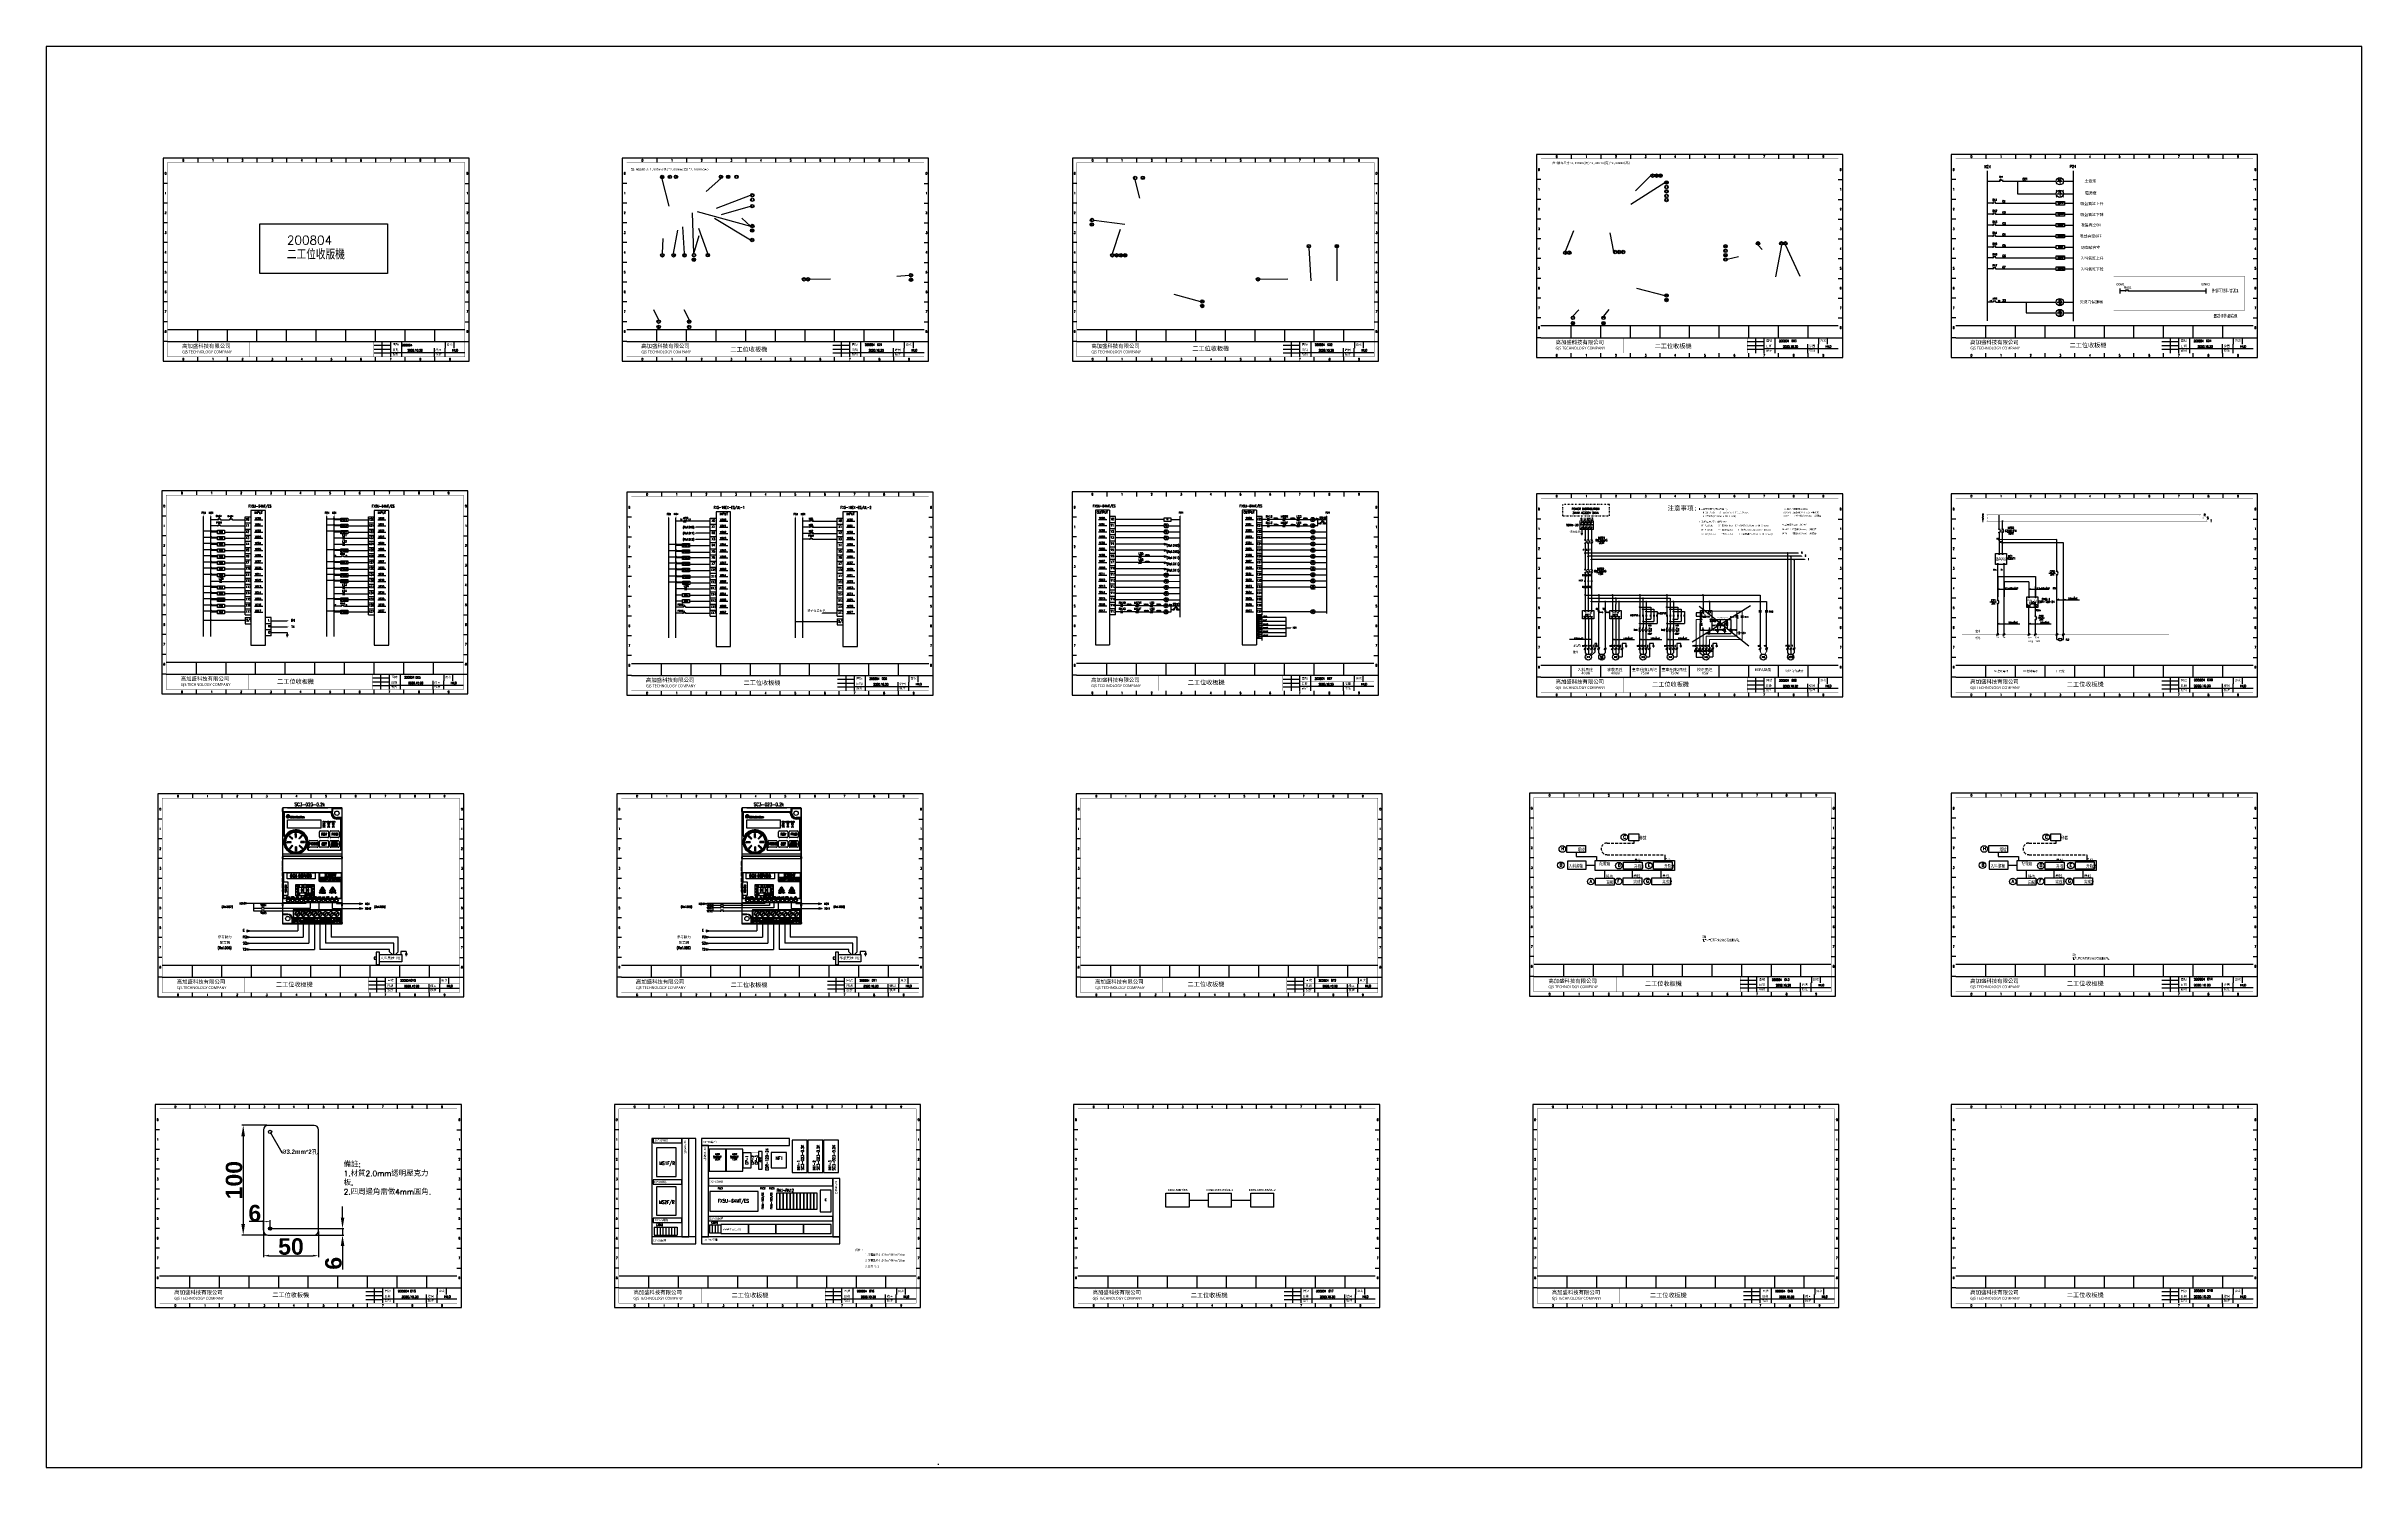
# Model space of a CAD drawing. Header units: millimetres. Extents: x -1721 to 4288, y -273 to 2028.
# Drawn here: x -105 to 2005, y -149 to 1146 of the extents above; entities that cross this region are included whole.
import ezdxf
from ezdxf import colors
from ezdxf.entities.mleader import LeaderData, LeaderLine
from ezdxf.enums import TextEntityAlignment as Align
from ezdxf.math import Vec2, Vec3

# ---------------------------------------------------------------- set-up
doc = ezdxf.new("R2010")
doc.units = ezdxf.units.MM
doc.header["$LTSCALE"] = 5
doc.header["$MEASUREMENT"] = 0
for name, pattern in [('DASHED', [0.75, 0.5, -0.25]), ('DIVIDE2', [0.625, 0.25, -0.125, 0, -0.125, 0, -0.125]), ('HIDDEN', [0.375, 0.25, -0.125])]:
    doc.linetypes.add(name, pattern=pattern)
doc.layers.get('0').update_dxf_attribs({"linetype": 'CONTINUOUS'})
doc.layers.get('Defpoints').update_dxf_attribs({"linetype": 'CONTINUOUS'})
for name, color, linetype in [('2', 2, 'CONTINUOUS'), ('4', 4, 'CONTINUOUS'), ('6', 6, 'CONTINUOUS'), ('AIR', 7, 'CONTINUOUS'), ('SYMS', 7, 'CONTINUOUS'), ('TAGS', 150, 'CONTINUOUS'), ('TEXT', 4, 'CONTINUOUS'), ('圖框', 7, 'CONTINUOUS'), ('文字', 4, 'CONTINUOUS')]:
    doc.layers.add(name, color=color, linetype=linetype)
doc.styles.add('chinese', font='simplex.shx', dxfattribs={"height": 2, "bigfont": 'chineset.shx'})
doc.styles.add('DAYUM', font='complex', dxfattribs={"bigfont": 'dayum'})
doc.styles.add('DAYUS', font='romanc.shx', dxfattribs={"height": 25, "bigfont": 'dayus.shx'})
doc.styles.add('MtXpl_', font='mingliub.ttc')
doc.styles.add('MtXpl__1', font='mingliub.ttc')
doc.styles.add('ROMANS', font='romans', dxfattribs={"height": 2})
doc.styles.add('sim', font='simplex.shx', dxfattribs={"width": 0.8, "bigfont": 'chineset.shx'})
doc.styles.get("Standard").update_dxf_attribs({"font": 'arialbd.ttf', "height": 15})
doc.styles.add('WD', font='romans.shx')
doc.styles.add('新細明體', font='', dxfattribs={"height": 2})
doc.styles.add('標楷體', font='simplex.shx', dxfattribs={"width": 0.8, "bigfont": 'chineset.shx'})
doc.styles.add('線號', font='simplex.shx', dxfattribs={"height": 1.5, "bigfont": 'chineset.shx'})
doc.styles.get('新細明體').set_extended_font_data('新細明體')
doc.dimstyles.new('ISO-25', dxfattribs={"dimtxt": 10, "dimasz": 10, "dimexe": 1.25, "dimexo": 0.625, "dimtad": 1, "dimdsep": 46, "dimtxsty": 'Standard', "dimcen": 2.5, "dimadec": 0, "dimazin": 0, "dimtfac": 1, "dimtmove": 0, "dimatfit": 3, "dimfxl": 1, "dimarcsym": 0})

# ---------------------------------------------------------------- blocks, each defined once
blk = doc.blocks.new('*D53')
at = {"color": 0, "lineweight": -2}
for p, q in [((93, 66.5), (93, 43.2)), ((143, 66.5), (143, 43.2)), ((98, 44.4), (138, 44.4))]:
    blk.add_line(p, q, dxfattribs=at)
at = {"color": 0}
for points in [[(98, 45.3), (98, 43.6), (93, 44.4)], [(138, 43.6), (138, 45.3), (143, 44.4)]]:
    blk.add_solid(points, dxfattribs=at)
at = {"layer": 'Defpoints', "color": 0}
for p in [(93, 67.2), (143, 67.2), (143, 44.4)]:
    blk.add_point(p, dxfattribs=at)
at = {"color": 0, "linetype": 'Continuous', "insert": (118, 52.7), "char_height": 15, "attachment_point": 5}
blk.add_mtext('50', dxfattribs=at)
blk = doc.blocks.new('*U52')
at = {"color": 0}
for p, q in [((-1.62, 0), (-0.3, 0)), ((0, 0.3), (0, 1.62)), ((0.3, 0), (1.62, 0)), ((0, -1.62), (0, -0.3))]:
    blk.add_line(p, q, dxfattribs=at)
at = {"color": 0, "linetype": 'Continuous'}
for p, q in [((-0.15, 0), (0.15, 0)), ((0, -0.15), (0, 0.15))]:
    blk.add_line(p, q, dxfattribs=at)
blk = doc.blocks.new('*D54')
at = {"color": 0, "lineweight": -3}
for p, q in [((93.03283, 75.44663), (80.02783, 75.44663)), ((96.03283, 75.44663), (96.03283, 75.44663))]:
    blk.add_line(p, q, dxfattribs=at)
at = {"color": 0, "lineweight": -2}
for p, q in [((93.03283, 67.77629), (93.03283, 76.69663)), ((99.03283, 69.77629), (99.03283, 76.69663))]:
    blk.add_line(p, q, dxfattribs=at)
at = {"color": 0}
for points in [[(96.03283, 75.94663), (96.03283, 74.94663), (93.03283, 75.44663)], [(96.03283, 74.94663), (96.03283, 75.94663), (99.03283, 75.44663)]]:
    blk.add_solid(points, dxfattribs=at)
at = {"layer": 'Defpoints', "color": 0}
for p in [(93.03283, 75.44663), (93.03283, 67.15129), (99.03283, 69.15129)]:
    blk.add_point(p, dxfattribs=at)
at = {"color": 0, "linetype": 'Continuous', "insert": (85.03033, 83.09663), "char_height": 15, "attachment_point": 5}
blk.add_mtext('6', dxfattribs=at)
blk = doc.blocks.new('*D55')
at = {"color": 0, "lineweight": -2}
for p, q in [((165, 79.2), (165, 89.2)), ((99.7, 69.2), (166.3, 69.2)), ((165, 69.2), (165, 63.2)), ((97.7, 63.2), (166.3, 63.2)), ((165, 53.2), (165, 31.9))]:
    blk.add_line(p, q, dxfattribs=at)
at = {"color": 0}
for points in [[(163.4, 79.2), (166.7, 79.2), (165, 69.2)], [(166.7, 53.2), (163.4, 53.2), (165, 63.2)]]:
    blk.add_solid(points, dxfattribs=at)
at = {"layer": 'Defpoints', "color": 0}
for p in [(99, 69.2), (97, 63.2), (165, 63.2)]:
    blk.add_point(p, dxfattribs=at)
at = {"color": 0, "linetype": 'Continuous', "insert": (156.8, 37.5), "char_height": 15, "attachment_point": 5, "rotation": 90}
blk.add_mtext('6', dxfattribs=at)
blk = doc.blocks.new('*D56')
at = {"color": 0, "lineweight": -2}
for p, q in [((96.4, 163.2), (73.2, 163.2)), ((74.5, 153.2), (74.5, 73.2)), ((96.4, 63.2), (73.2, 63.2))]:
    blk.add_line(p, q, dxfattribs=at)
at = {"color": 0}
for points in [[(76.1, 153.2), (72.8, 153.2), (74.5, 163.2)], [(72.8, 73.2), (76.1, 73.2), (74.5, 63.2)]]:
    blk.add_solid(points, dxfattribs=at)
at = {"layer": 'Defpoints', "color": 0}
for p in [(97, 163.2), (74.5, 63.2), (97, 63.2)]:
    blk.add_point(p, dxfattribs=at)
at = {"color": 0, "linetype": 'Continuous', "insert": (66.2, 113.2), "char_height": 15, "attachment_point": 5, "rotation": 90}
blk.add_mtext('100', dxfattribs=at)
blk = doc.blocks.new('A$C52BC11C5')
blk.add_line((0, 0, 0.3), (3.5, 3.5, 0.3))
blk.add_circle((1.8, 1.8, 0.3), 1)
blk = doc.blocks.new('A$C56EF1552')
at = {"layer": '2'}
for p, q in [((5, 0), (7.3, 0.6)), ((7.3, 0.6), (7.3, 0)), ((10, 0), (12.3, 0.6)), ((12.3, 0.6), (12.3, 0))]:
    blk.add_line(p, q, dxfattribs=at)
blk.add_lwpolyline([(2.3, 0), (2.3, 0.6), (0, 0), (14.4, 0), (34.1, 0)], dxfattribs=at)
blk = doc.blocks.new('圖框')
at = {"layer": '圖框'}
for p, q in [((0, 185), (0, 0)), ((279, 185), (0, 185)), ((31.5, 185), (31.5, 181)), ((58.5, 185), (58.5, 181)), ((85.5, 185), (85.5, 181)), ((112.5, 185), (112.5, 181)), ((139.5, 185), (139.5, 181)), ((166.5, 185), (166.5, 181)), ((193.5, 185), (193.5, 181)), ((220.5, 185), (220.5, 181)), ((247.5, 185), (247.5, 181)), ((279, 0), (279, 185)), ((4, 162), (0, 162)), ((275, 162), (279, 162)), ((4, 144), (0, 144)), ((275, 144), (279, 144)), ((4, 126), (0, 126)), ((4, 108), (0, 108)), ((275, 126), (279, 126)), ((275, 108), (279, 108)), ((4, 90), (0, 90)), ((275, 90), (279, 90)), ((4, 72), (0, 72)), ((275, 72), (279, 72)), ((4, 54), (0, 54)), ((275, 54), (279, 54)), ((4, 36), (0, 36)), ((4, 29), (275, 29)), ((31.5, 18), (31.5, 29)), ((58.5, 18), (58.5, 29)), ((85.5, 18), (85.5, 29)), ((112.5, 18), (112.5, 29)), ((139.5, 18), (139.5, 29)), ((166.5, 18), (166.5, 29)), ((193.5, 18), (193.5, 29)), ((220.5, 18), (220.5, 29)), ((247.5, 18), (247.5, 29)), ((275, 36), (279, 36)), ((4, 18), (0, 18)), ((0, 0), (279, 0)), ((4, 18), (275, 18)), ((31.5, 0), (31.5, 4)), ((58.5, 0), (58.5, 4)), ((85.5, 0), (85.5, 4)), ((112.5, 0), (112.5, 4)), ((139.5, 0), (139.5, 4)), ((166.5, 0), (166.5, 4)), ((192, 14.5), (207.1, 14.5)), ((192, 11), (207.1, 11)), ((192, 7.5), (207.1, 7.5)), ((193.5, 0), (193.5, 4)), ((199.4, 18), (199.4, 4)), ((207.1, 18), (207.1, 4)), ((207.1, 8), (275, 8)), ((217.2, 18), (217.2, 4)), ((220.5, 0), (220.5, 4)), ((247.5, 0), (247.5, 4)), ((257, 18), (257, 12)), ((265, 18), (265, 12)), ((275, 18), (279, 18))]:
    blk.add_line(p, q, dxfattribs=at)
at = {"layer": '圖框', "const_width": 0.2}
for points in [[(4, 4), (275, 4), (275, 181), (4, 181)], [(4, 181), (275, 181), (275, 4), (4, 4)]]:
    blk.add_lwpolyline(points, close=True, dxfattribs=at)
at = {"layer": '圖框'}
for points, const_width in [([(4, 18), (275, 18)], 0.2), ([(79, 18), (79, 4)], 0.15), ([(192, 18), (192, 4)], 0.15), ([(207.1, 12), (275, 12)], 0.15)]:
    blk.add_lwpolyline(points, dxfattribs=dict(at, const_width=const_width))
for points in [[(246.9, 12), (246.9, 4)], [(256.6, 12), (256.6, 4)]]:
    blk.add_lwpolyline(points, dxfattribs=at)
at = {"insert": (17.3, 15.6), "char_height": 2, "width": 50.982, "attachment_point": 1, "style": '線號'}
blk.add_mtext('{\\fMicrosoft JhengHei|b1|i0|c136|p34;\\H1.75x;\\C4;高加盛科技有限公司\\H0.85714x;\\P\\fMicrosoft JhengHei|b0|i0|c136|p34;\\H0.83333x;GJS TECHNOLOGY COMPANY}', dxfattribs=at)
at = {"layer": '圖框', "style": '標楷體', "width": 0.8}
for s, p in [('0', (1.4, 170.1)), ('0', (17.6, 181.9)), ('1', (44.6, 181.9)), ('2', (71.6, 181.9)), ('3', (98.6, 181.9)), ('4', (125.6, 181.9)), ('5', (152.6, 181.9)), ('6', (179.6, 181.9)), ('7', (206.6, 181.9)), ('8', (233.6, 181.9)), ('9', (260.6, 181.9)), ('0', (276.4, 170.1)), ('1', (1.4, 152.1)), ('1', (276.4, 152.1)), ('2', (1.4, 134.1)), ('2', (276.4, 134.1)), ('3', (1.4, 116.1)), ('3', (276.4, 116.1)), ('4', (1.4, 98.1)), ('4', (276.4, 98.1)), ('5', (1.4, 80.1)), ('6', (1.4, 62.1)), ('5', (276.4, 80.1)), ('6', (276.4, 62.1)), ('7', (1.4, 44.1)), ('7', (276.4, 44.1)), ('8', (1.4, 26.1)), ('8', (276.4, 26.1)), ('0', (17.6, 0.9)), ('1', (44.6, 0.9)), ('2', (71.6, 0.9)), ('3', (98.6, 0.9)), ('4', (125.6, 0.9)), ('5', (152.6, 0.9)), ('6', (179.6, 0.9)), ('7', (206.6, 0.9)), ('8', (233.6, 0.9)), ('9', (260.6, 0.9))]:
    blk.add_text(s, height=2, dxfattribs=at).set_placement(p)
at = {"layer": '圖框', "style": 'MtXpl_'}
for s, p in [('設計', (209.2, 5.3)), ('圖號', (209.2, 14.2)), ('日期', (209, 9.3)), ('繪圖', (248.3, 9.3)), ('核准', (248.3, 5.3)), ('頁次^J', (258.3, 14.2))]:
    blk.add_text(s, height=2, dxfattribs=at).set_placement(p)
blk = doc.blocks.new('HSS112')
for p, q in [((-0.18, 0.09), (0.18, 0.09)), ((0, 0.16), (-0.09, 0.19)), ((0, 0.16), (0, 0.09))]:
    blk.add_line(p, q)
for centre in [(-0.16, 0), (0.16, 0)]:
    blk.add_circle(centre, 0.0322)
at = {"style": 'WD', "width": 0.7}
blk.add_attdef('POS1', text='', height=0.125, dxfattribs=at).set_placement((-0.12, 0.19), align=Align.RIGHT)
at = {"style": 'WD'}
blk.add_attdef('TAG1', text='', height=0.125, dxfattribs=at).set_placement((0, 0.34), align=Align.CENTER)
for tag, p, height, flags in [('X4TERM01', (-0.19, 0), 0.0125, 1), ('X1TERM02', (0.19, 0), 0.0125, 1), ('FAMILY', (0.2, 0.15), 0.01, 9), ('CONTACT', (0.2, 0.14), 0.01, 1)]:
    blk.add_attdef(tag, p, '', height=height, dxfattribs=dict(at, flags=flags))
at = {"style": 'WD', "width": 0.7}
for tag, p in [('DESC1', (0, 0.66)), ('DESC2', (0, 0.5)), ('INST', (0, 0.98)), ('LOC', (0, 0.81)), ('XREF', (0, -0.22))]:
    blk.add_attdef(tag, text='', height=0.125, dxfattribs=at).set_placement(p, align=Align.CENTER)
at = {"style": 'WD'}
for tag, p, height in [('X2LINK', (0, 0.22), 0.01), ('X8LINK', (0, 0), 0.01), ('STATE', (0.22, 0.02), 0.125)]:
    blk.add_attdef(tag, p, '', height=height, dxfattribs=at)
at = {"style": 'WD', "width": 0.7}
blk.add_attdef('POS2', (0.12, 0.19), '', height=0.125, dxfattribs=at)
at = {"linetype": 'Continuous', "style": 'WD', "flags": 9}
for tag, p in [('CAT', (0.23, 0.12)), ('MFG', (0.23, 0.11)), ('ASSYCODE', (0.25, 0.09))]:
    blk.add_attdef(tag, text='', height=0.01, dxfattribs=at).set_placement(p, align=Align.CENTER)
at = {"linetype": 'Continuous', "style": 'WD', "flags": 8}
blk.add_attdef('TERM01', text='', height=0.125, dxfattribs=at).set_placement((-0.25, -0.03), align=Align.TOP_RIGHT)
blk.add_attdef('TERM02', text='', height=0.125, dxfattribs=at).set_placement((0.25, -0.03), align=Align.TOP_LEFT)

msp = doc.modelspace()

# ---------------------------------------------------------------- hatches: boundary and pattern name
at = {"linetype": 'Continuous'}
h = msp.add_hatch(color=2, dxfattribs=at)
h.dxf.hatch_style = 1
h.paths.add_polyline_path([(1674.474, 696.634), (1675.474, 696.634, 1)])
h.paths.add_polyline_path([(1674.974, 696.634), (1674.474, 696.634, 0.41421362), (1674.974, 696.134)])
h.paths.add_polyline_path([(1675.474, 696.634), (1674.974, 696.634), (1674.974, 696.134, 0.4142135)])
h = msp.add_hatch(color=7, dxfattribs=at)
h.dxf.hatch_style = 1
h.set_gradient(color1=(255, 255, 255), centered=1, one_color=1, tint=1)
h.paths.add_polyline_path([(913.824, 693.405), (916.843, 692.611), (913.824, 691.817)])
h = msp.add_hatch(color=7, dxfattribs=at)
h.dxf.hatch_style = 1
h.set_gradient(color1=(255, 255, 255), centered=1, one_color=1, tint=1)
h.paths.add_polyline_path([(913.824, 687.805), (916.843, 687.011), (913.824, 686.217)])
h = msp.add_hatch(color=7, dxfattribs=at)
h.dxf.hatch_style = 1
h.set_gradient(color1=(255, 255, 255), centered=1, one_color=1, tint=1)
h.paths.add_polyline_path([(913.824, 682.205), (916.843, 681.411), (913.824, 680.617)])
h = msp.add_hatch(color=7, dxfattribs=at)
h.dxf.hatch_style = 1
h.set_gradient(color1=(255, 255, 255), centered=1, one_color=1, tint=1)
h.paths.add_polyline_path([(913.824, 676.605), (916.843, 675.811), (913.824, 675.017)])
h = msp.add_hatch(color=2, dxfattribs=at)
h.dxf.hatch_style = 1
h.set_gradient(color1=(255, 255, 0), color2=(255, 252, 55), centered=1, one_color=1, tint=0.608609)
edge = h.paths.add_edge_path()
edge.add_arc((1297.506, 684.435), 0.396, 0, 360)
h = msp.add_hatch(color=2, dxfattribs=at)
h.dxf.hatch_style = 1
h.set_gradient(color1=(255, 255, 0), color2=(255, 252, 55), centered=1, one_color=1, tint=0.608609)
edge = h.paths.add_edge_path()
edge.add_arc((1300.446, 681.495), 0.396, 0, 360)
h = msp.add_hatch(color=2, dxfattribs=at)
h.dxf.hatch_style = 1
h.set_gradient(color1=(255, 255, 0), color2=(255, 252, 55), centered=1, one_color=1, tint=0.608609)
edge = h.paths.add_edge_path()
edge.add_arc((1303.386, 678.555), 0.396, 0, 360)
h = msp.add_hatch(color=2, dxfattribs=at)
h.dxf.hatch_style = 1
h.set_gradient(color1=(255, 255, 0), color2=(255, 252, 55), centered=1, one_color=1, tint=0.608609)
edge = h.paths.add_edge_path()
edge.add_arc((1482.126, 684.441), 0.396, 0, 360)
h = msp.add_hatch(color=2, dxfattribs=at)
h.dxf.hatch_style = 1
h.set_gradient(color1=(255, 255, 0), color2=(255, 252, 55), centered=1, one_color=1, tint=0.608609)
edge = h.paths.add_edge_path()
edge.add_arc((1485.066, 681.501), 0.396, 0, 360)
h = msp.add_hatch(color=2, dxfattribs=at)
h.dxf.hatch_style = 1
h.set_gradient(color1=(255, 255, 0), color2=(255, 252, 55), centered=1, one_color=1, tint=0.608609)
edge = h.paths.add_edge_path()
edge.add_arc((1488.006, 678.561), 0.396, 0, 360)
h = msp.add_hatch(color=2, dxfattribs=at)
h.dxf.hatch_style = 1
h.paths.add_polyline_path([(1677.414, 693.694), (1678.414, 693.694, 1)])
h.paths.add_polyline_path([(1677.914, 693.694), (1677.414, 693.694, 0.41421362), (1677.914, 693.194)])
h.paths.add_polyline_path([(1678.414, 693.694), (1677.914, 693.694), (1677.914, 693.194, 0.4142135)])
h = msp.add_hatch(color=7, dxfattribs=at)
h.dxf.hatch_style = 1
h.set_gradient(color1=(255, 255, 255), centered=1, one_color=1, tint=1)
h.paths.add_polyline_path([(913.853, 670.78), (916.872, 669.986), (913.853, 669.192)])
h = msp.add_hatch(color=2, dxfattribs=at)
h.dxf.hatch_style = 1
h.set_gradient(color1=(255, 255, 0), color2=(255, 252, 55), centered=1, one_color=1, tint=0.608609)
edge = h.paths.add_edge_path()
edge.add_arc((1297.528, 646.236), 0.396, 0, 360)
h = msp.add_hatch(color=2, dxfattribs=at)
h.dxf.hatch_style = 1
h.set_gradient(color1=(255, 255, 0), color2=(255, 252, 55), centered=1, one_color=1, tint=0.608609)
edge = h.paths.add_edge_path()
edge.add_arc((1300.468, 643.296), 0.396, 0, 360)
h = msp.add_hatch(color=2, dxfattribs=at)
h.dxf.hatch_style = 1
h.set_gradient(color1=(255, 255, 0), color2=(255, 252, 55), centered=1, one_color=1, tint=0.608609)
edge = h.paths.add_edge_path()
edge.add_arc((1303.408, 640.356), 0.396, 0, 360)
h = msp.add_hatch(color=2, dxfattribs=at)
h.dxf.hatch_style = 1
h.set_gradient(color1=(255, 255, 0), color2=(255, 252, 55), centered=1, one_color=1, tint=0.608609)
edge = h.paths.add_edge_path()
edge.add_arc((1309.996, 646.236), 0.396, 0, 360)
h = msp.add_hatch(color=2, dxfattribs=at)
h.dxf.hatch_style = 1
h.set_gradient(color1=(255, 255, 0), color2=(255, 252, 55), centered=1, one_color=1, tint=0.608609)
edge = h.paths.add_edge_path()
edge.add_arc((1315.876, 640.356), 0.396, 0, 360)
h = msp.add_hatch(color=2, dxfattribs=at)
h.dxf.hatch_style = 1
h.set_gradient(color1=(255, 255, 0), color2=(255, 252, 55), centered=1, one_color=1, tint=0.608609)
edge = h.paths.add_edge_path()
edge.add_arc((1322.471, 646.236), 0.396, 0, 360)
h = msp.add_hatch(color=2, dxfattribs=at)
h.dxf.hatch_style = 1
h.set_gradient(color1=(255, 255, 0), color2=(255, 252, 55), centered=1, one_color=1, tint=0.608609)
edge = h.paths.add_edge_path()
edge.add_arc((1325.411, 643.296), 0.396, 0, 360)
h = msp.add_hatch(color=2, dxfattribs=at)
h.dxf.hatch_style = 1
h.set_gradient(color1=(255, 255, 0), color2=(255, 252, 55), centered=1, one_color=1, tint=0.608609)
edge = h.paths.add_edge_path()
edge.add_arc((1328.351, 640.356), 0.396, 0, 360)
h = msp.add_hatch(color=2, dxfattribs=at)
h.dxf.hatch_style = 1
h.set_gradient(color1=(255, 255, 0), color2=(255, 252, 55), centered=1, one_color=1, tint=0.608609)
edge = h.paths.add_edge_path()
edge.add_arc((1347.318, 646.236), 0.396, 0, 360)
h = msp.add_hatch(color=2, dxfattribs=at)
h.dxf.hatch_style = 1
h.set_gradient(color1=(255, 255, 0), color2=(255, 252, 55), centered=1, one_color=1, tint=0.608609)
edge = h.paths.add_edge_path()
edge.add_arc((1347.318, 635.264), 0.396, 0, 360)
h = msp.add_hatch(color=2, dxfattribs=at)
h.dxf.hatch_style = 1
h.set_gradient(color1=(255, 255, 0), color2=(255, 252, 55), centered=1, one_color=1, tint=0.608609)
edge = h.paths.add_edge_path()
edge.add_arc((1350.258, 643.296), 0.396, 0, 360)
h = msp.add_hatch(color=2, dxfattribs=at)
h.dxf.hatch_style = 1
h.set_gradient(color1=(255, 255, 0), color2=(255, 252, 55), centered=1, one_color=1, tint=0.608609)
edge = h.paths.add_edge_path()
edge.add_arc((1350.258, 633.264), 0.396, 0, 360)
h = msp.add_hatch(color=2, dxfattribs=at)
h.dxf.hatch_style = 1
h.set_gradient(color1=(255, 255, 0), color2=(255, 252, 55), centered=1, one_color=1, tint=0.608609)
edge = h.paths.add_edge_path()
edge.add_arc((1353.198, 640.356), 0.396, 0, 360)
h = msp.add_hatch(color=2, dxfattribs=at)
h.dxf.hatch_style = 1
h.set_gradient(color1=(255, 255, 0), color2=(255, 252, 55), centered=1, one_color=1, tint=0.608609)
edge = h.paths.add_edge_path()
edge.add_arc((1372.166, 646.234), 0.396, 0, 360)
h = msp.add_hatch(color=2, dxfattribs=at)
h.dxf.hatch_style = 1
h.set_gradient(color1=(255, 255, 0), color2=(255, 252, 55), centered=1, one_color=1, tint=0.608609)
edge = h.paths.add_edge_path()
edge.add_arc((1372.166, 635.264), 0.396, 0, 360)
h = msp.add_hatch(color=2, dxfattribs=at)
h.dxf.hatch_style = 1
h.set_gradient(color1=(255, 255, 0), color2=(255, 252, 55), centered=1, one_color=1, tint=0.608609)
edge = h.paths.add_edge_path()
edge.add_arc((1375.106, 633.264), 0.396, 0, 360)
h = msp.add_hatch(color=2, dxfattribs=at)
h.dxf.hatch_style = 1
h.set_gradient(color1=(255, 255, 0), color2=(255, 252, 55), centered=1, one_color=1, tint=0.608609)
edge = h.paths.add_edge_path()
edge.add_arc((1378.046, 640.354), 0.396, 0, 360)
h = msp.add_hatch(color=2, dxfattribs=at)
h.dxf.hatch_style = 1
h.set_gradient(color1=(255, 255, 0), color2=(255, 252, 55), centered=1, one_color=1, tint=0.608609)
edge = h.paths.add_edge_path()
edge.add_arc((1404.971, 646.236), 0.396, 0, 360)
h = msp.add_hatch(color=2, dxfattribs=at)
h.dxf.hatch_style = 1
h.set_gradient(color1=(255, 255, 0), color2=(255, 252, 55), centered=1, one_color=1, tint=0.608609)
edge = h.paths.add_edge_path()
edge.add_arc((1410.851, 640.356), 0.396, 0, 360)
h = msp.add_hatch(color=2, dxfattribs=at)
h.dxf.hatch_style = 1
h.set_gradient(color1=(255, 255, 0), color2=(255, 252, 55), centered=1, one_color=1, tint=0.608609)
edge = h.paths.add_edge_path()
edge.add_arc((1347.406, 620.262), 0.396, 0, 360)
h = msp.add_hatch(color=2, dxfattribs=at)
h.dxf.hatch_style = 1
h.set_gradient(color1=(255, 255, 0), color2=(255, 252, 55), centered=1, one_color=1, tint=0.608609)
edge = h.paths.add_edge_path()
edge.add_arc((1350.346, 622.262), 0.396, 0, 360)
h = msp.add_hatch(color=2, dxfattribs=at)
h.dxf.hatch_style = 1
h.set_gradient(color1=(255, 255, 0), color2=(255, 252, 55), centered=1, one_color=1, tint=0.608609)
edge = h.paths.add_edge_path()
edge.add_arc((1353.198, 631.264), 0.396, 0, 360)
h = msp.add_hatch(color=2, dxfattribs=at)
h.dxf.hatch_style = 1
h.set_gradient(color1=(255, 255, 0), color2=(255, 252, 55), centered=1, one_color=1, tint=0.608609)
edge = h.paths.add_edge_path()
edge.add_arc((1353.286, 624.262), 0.396, 0, 360)
h = msp.add_hatch(color=2, dxfattribs=at)
h.dxf.hatch_style = 1
h.set_gradient(color1=(255, 255, 0), color2=(255, 252, 55), centered=1, one_color=1, tint=0.608609)
edge = h.paths.add_edge_path()
edge.add_arc((1372.254, 620.262), 0.396, 0, 360)
h = msp.add_hatch(color=2, dxfattribs=at)
h.dxf.hatch_style = 1
h.set_gradient(color1=(255, 255, 0), color2=(255, 252, 55), centered=1, one_color=1, tint=0.608609)
edge = h.paths.add_edge_path()
edge.add_arc((1375.194, 622.262), 0.396, 0, 360)
h = msp.add_hatch(color=2, dxfattribs=at)
h.dxf.hatch_style = 1
h.set_gradient(color1=(255, 255, 0), color2=(255, 252, 55), centered=1, one_color=1, tint=0.608609)
edge = h.paths.add_edge_path()
edge.add_arc((1378.046, 631.264), 0.396, 0, 360)
h = msp.add_hatch(color=2, dxfattribs=at)
h.dxf.hatch_style = 1
h.set_gradient(color1=(255, 255, 0), color2=(255, 252, 55), centered=1, one_color=1, tint=0.608609)
edge = h.paths.add_edge_path()
edge.add_arc((1378.134, 624.262), 0.396, 0, 360)
h = msp.add_hatch(color=7, dxfattribs=at)
h.dxf.hatch_style = 1
h.set_gradient(color1=(255, 255, 255), centered=1, one_color=1, tint=1)
h.paths.add_polyline_path([(75.486, 366.317), (78.505, 365.523), (75.486, 364.729)])
h = msp.add_hatch(color=7, dxfattribs=at)
h.dxf.hatch_style = 1
h.set_gradient(color1=(255, 255, 255), centered=1, one_color=1, tint=1)
h.paths.add_polyline_path([(180.467, 365.933), (183.486, 365.139), (180.467, 364.346)])
h = msp.add_hatch(color=7, dxfattribs=at)
h.dxf.hatch_style = 1
h.set_gradient(color1=(255, 255, 255), centered=1, one_color=1, tint=1)
h.paths.add_polyline_path([(180.509, 361.569), (183.528, 360.775), (180.509, 359.981)])
h = msp.add_hatch(color=7, dxfattribs=at)
h.dxf.hatch_style = 1
h.set_gradient(color1=(255, 255, 255), centered=1, one_color=1, tint=1)
h.paths.add_polyline_path([(493.986, 365.953), (497.005, 365.159), (493.986, 364.365)])
h = msp.add_hatch(color=7, dxfattribs=at)
h.dxf.hatch_style = 1
h.set_gradient(color1=(255, 255, 255), centered=1, one_color=1, tint=1)
h.paths.add_polyline_path([(598.967, 365.933), (601.986, 365.139), (598.967, 364.346)])
h = msp.add_hatch(color=7, dxfattribs=at)
h.dxf.hatch_style = 1
h.set_gradient(color1=(255, 255, 255), centered=1, one_color=1, tint=1)
h.paths.add_polyline_path([(599.009, 361.569), (602.028, 360.775), (599.009, 359.981)])
h = msp.add_hatch(color=7, dxfattribs=at)
h.dxf.hatch_style = 1
h.set_gradient(color1=(255, 255, 255), centered=1, one_color=1, tint=1)
h.paths.add_polyline_path([(77.866, 341.136), (80.885, 340.342), (77.866, 339.548)])
h = msp.add_hatch(color=7, dxfattribs=at)
h.dxf.hatch_style = 1
h.set_gradient(color1=(255, 255, 255), centered=1, one_color=1, tint=1)
h.paths.add_polyline_path([(496.366, 341.136), (499.385, 340.342), (496.366, 339.548)])
h = msp.add_hatch(color=7, dxfattribs=at)
h.dxf.hatch_style = 1
h.set_gradient(color1=(255, 255, 255), centered=1, one_color=1, tint=1)
h.paths.add_polyline_path([(77.82, 324.172), (80.839, 323.378), (77.82, 322.585)])
h = msp.add_hatch(color=7, dxfattribs=at)
h.dxf.hatch_style = 1
h.set_gradient(color1=(255, 255, 255), centered=1, one_color=1, tint=1)
h.paths.add_polyline_path([(77.843, 329.831), (80.862, 329.037), (77.843, 328.244)])
h = msp.add_hatch(color=7, dxfattribs=at)
h.dxf.hatch_style = 1
h.set_gradient(color1=(255, 255, 255), centered=1, one_color=1, tint=1)
h.paths.add_polyline_path([(77.866, 335.49), (80.885, 334.696), (77.866, 333.903)])
h = msp.add_hatch(color=7, dxfattribs=at)
h.dxf.hatch_style = 1
h.set_gradient(color1=(255, 255, 255), centered=1, one_color=1, tint=1)
h.paths.add_polyline_path([(496.32, 324.172), (499.339, 323.378), (496.32, 322.585)])
h = msp.add_hatch(color=7, dxfattribs=at)
h.dxf.hatch_style = 1
h.set_gradient(color1=(255, 255, 255), centered=1, one_color=1, tint=1)
h.paths.add_polyline_path([(496.343, 329.831), (499.362, 329.037), (496.343, 328.244)])
h = msp.add_hatch(color=7, dxfattribs=at)
h.dxf.hatch_style = 1
h.set_gradient(color1=(255, 255, 255), centered=1, one_color=1, tint=1)
h.paths.add_polyline_path([(496.366, 335.49), (499.385, 334.696), (496.366, 333.903)])

# ---------------------------------------------------------------- linework, layer by layer
at = {"color": 1}
for p, q in [((462.628, 1000.378), (456.402, 1025.38)), ((496.573, 1013.783), (509.906, 1025.548)), ((891.629, 1007.715), (887.445, 1024.518)), ((1339.106, 1002.124), (1370.157, 1021.997)), ((1343.557, 1014.448), (1357.512, 1028.274)), ((485.338, 957.395), (483.895, 994.434)), ((488.362, 995.49), (536.874, 982.301)), ((505.824, 998.696), (536.874, 1010.461)), ((510.397, 992.776), (536.874, 1000.472)), ((456.515, 957.273), (457.215, 970.943)), ((466.798, 957.273), (470.577, 978.451)), ((476.676, 957.273), (475.054, 981.657)), ((485.338, 957.395), (490.167, 973.628)), ((498.023, 957.455), (489.807, 980.131)), ((536.802, 969.617), (504.024, 989.089)), ((529.063, 989.428), (536.875, 982.359)), ((849.683, 987.789), (877.898, 984.103)), ((866.705, 957.273), (874.228, 979.414)), ((1286.945, 978.065), (1279.567, 959.622)), ((1320.123, 976.23), (1323.366, 958.734)), ((1045.727, 962.367), (1047.505, 932.394)), ((1071.245, 962.367), (1071.117, 932.455)), ((1437.25, 954.225), (1427.106, 951.829)), ((1455.144, 964.971), (1458.95, 961.027)), ((1476.476, 964.971), (1471.107, 936.089)), ((1480.097, 964.971), (1493.183, 936.743)), ((590.812, 933.864), (609.663, 934.099)), ((670.193, 936.587), (681.513, 937.636)), ((1001.002, 933.864), (1026.478, 934.099)), ((922.808, 920.131), (947.064, 913.537)), ((1344.524, 925.662), (1370.157, 919.068)), ((448.302, 906.401), (453.149, 896.871)), ((476.132, 906.401), (480.979, 896.871)), ((1291.951, 905.86), (1286.432, 900.299)), ((1319.177, 906.287), (1314.262, 900.299))]:
    msp.add_line(p, q, dxfattribs=at)
for p, q in [((1663.911, 1032.633), (1663.911, 896.062)), ((1663.911, 1023.113), (1674.976, 1023.113)), ((1678.726, 1023.113), (1726.929, 1023.113)), ((1691.752, 1023.113), (1691.752, 1011.799)), ((1727.671, 1014.042), (1726.85, 1014.881)), ((1727.671, 1023.081), (1732.817, 1023.081)), ((1732.817, 1014.067), (1733.638, 1014.906)), ((1733.559, 1023.081), (1742.277, 1023.081)), ((1742.277, 1032.633), (1742.277, 895.583)), ((1668.89, 1003.113), (1663.911, 1003.113)), ((1668.89, 993.113), (1663.911, 993.113)), ((1669.157, 1004.258), (1671.825, 1004.258)), ((1669.157, 994.258), (1671.825, 994.258)), ((1672.091, 1003.113), (1726.929, 1003.113)), ((1672.091, 993.113), (1726.929, 993.113)), ((1691.752, 1011.799), (1726.929, 1011.799)), ((1727.671, 1009.53), (1726.85, 1008.691)), ((1727.671, 1011.799), (1732.817, 1011.799)), ((1732.658, 1011.799), (1742.277, 1011.799)), ((1732.791, 1009.555), (1733.612, 1008.716)), ((1734.447, 1003.113), (1742.277, 1003.113)), ((1734.447, 993.113), (1742.277, 993.113)), ((89.514, 984.324), (205.995, 984.324)), ((89.514, 939.221), (89.514, 984.324)), ((205.995, 984.324), (205.995, 939.221)), ((1668.89, 983.113), (1663.911, 983.113)), ((1668.89, 973.113), (1663.911, 973.113)), ((1669.157, 984.258), (1671.825, 984.258)), ((1669.157, 974.258), (1671.825, 974.258)), ((1672.091, 983.113), (1726.929, 983.113)), ((1672.091, 973.113), (1726.929, 973.113)), ((1734.447, 983.113), (1742.277, 983.113)), ((1734.447, 973.113), (1742.277, 973.113)), ((1668.89, 963.113), (1663.911, 963.113)), ((1668.89, 953.429), (1663.911, 953.429)), ((1669.157, 964.258), (1671.825, 964.258)), ((1669.157, 954.574), (1671.825, 954.574)), ((1672.091, 963.113), (1726.929, 963.113)), ((1672.091, 953.429), (1726.929, 953.429)), ((1734.447, 963.113), (1742.277, 963.113)), ((1734.447, 953.429), (1742.277, 953.429)), ((205.995, 939.221), (89.514, 939.221)), ((1668.89, 943.429), (1663.911, 943.429)), ((1669.157, 944.574), (1671.825, 944.574)), ((1672.091, 943.429), (1726.929, 943.429)), ((1734.447, 943.429), (1742.277, 943.429)), ((1668.89, 913.113), (1663.911, 913.113)), ((1669.157, 914.258), (1671.825, 914.258)), ((1672.091, 913.113), (1726.929, 913.113)), ((1727.671, 913.113), (1732.817, 913.113)), ((1733.559, 913.113), (1742.277, 913.113)), ((1784.93, 925.468), (1784.93, 920.951)), ((1789.91, 923.209), (1784.93, 923.209)), ((1790.176, 924.354), (1792.844, 924.354)), ((1793.11, 923.209), (1863.297, 923.209)), ((1863.297, 925.468), (1863.297, 920.951)), ((1727.671, 903.135), (1732.817, 903.135)), ((1733.559, 903.135), (1742.277, 903.135)), ((38.344, 608.419), (38.344, 717.83)), ((45.009, 608.419), (45.009, 717.83)), ((76.295, 717.527), (81.569, 717.528)), ((76.295, 628.038), (76.295, 717.527)), ((94.757, 723.27), (81.569, 723.27)), ((81.569, 723.27), (81.569, 715.649)), ((81.569, 717.528), (81.569, 618.071)), ((94.757, 609.046), (94.757, 723.27)), ((157.327, 676.937), (157.327, 717.83)), ((157.327, 676.937), (157.327, 717.83)), ((188.613, 717.527), (193.887, 717.528)), ((188.613, 628.038), (188.613, 717.527)), ((207.075, 723.27), (193.887, 723.27)), ((193.887, 723.27), (193.887, 715.649)), ((193.887, 717.528), (193.887, 618.071)), ((207.075, 609.046), (207.075, 723.27)), ((518.7, 722.083), (505.512, 722.083)), ((505.512, 722.083), (505.512, 714.462)), ((518.7, 607.859), (518.7, 722.083)), ((634.307, 722.083), (621.119, 722.083)), ((621.119, 722.083), (621.119, 714.462)), ((634.307, 607.859), (634.307, 722.083)), ((864.185, 723.453), (851.185, 723.453)), ((851.185, 723.453), (851.185, 600.751)), ((864.185, 723.453), (864.185, 600.751)), ((869.458, 717.71), (864.185, 717.71)), ((869.458, 717.71), (864.185, 717.71)), ((869.458, 628.221), (869.458, 717.71)), ((928.45, 626.053), (928.45, 718.013)), ((928.45, 626.053), (928.45, 718.013)), ((997.893, 723.453), (984.893, 723.453)), ((984.893, 723.453), (984.893, 600.751)), ((997.893, 723.453), (997.893, 605.852)), ((1003.167, 717.71), (997.893, 717.71)), ((1003.167, 717.71), (997.893, 717.71)), ((1003.167, 628.221), (1003.167, 717.71)), ((1062.159, 629.285), (1062.159, 718.013)), ((1062.159, 629.285), (1062.159, 718.013)), ((1675.07, 706.574), (1675.07, 719.192)), ((44.276, 704.248), (38.344, 704.248)), ((44.276, 698.648), (38.344, 698.648)), ((51.124, 714.784), (45.009, 714.784)), ((51.124, 714.784), (45.009, 714.784)), ((51.033, 709.165), (45.009, 709.165)), ((51.033, 703.565), (45.009, 703.565)), ((51.033, 697.965), (45.009, 697.965)), ((51.033, 704.248), (45.742, 704.248)), ((51.033, 698.648), (45.742, 698.648)), ((51.368, 709.886), (54.035, 709.886)), ((51.391, 715.533), (54.059, 715.533)), ((52.702, 709.886), (52.702, 711.366)), ((52.725, 715.533), (52.725, 717.013)), ((54.233, 709.184), (76.295, 709.184)), ((57.434, 703.584), (76.295, 703.584)), ((57.434, 697.984), (76.295, 697.984)), ((61.987, 715.525), (64.654, 715.525)), ((63.321, 715.525), (63.321, 717.004)), ((64.921, 714.784), (76.295, 714.784)), ((76.295, 711.927), (81.569, 711.928)), ((76.295, 706.327), (81.569, 706.328)), ((76.295, 700.776), (81.569, 700.776)), ((84.772, 714.784), (92.249, 714.784)), ((84.772, 709.184), (92.249, 709.184)), ((84.772, 703.584), (92.249, 703.584)), ((84.772, 697.984), (92.249, 697.984)), ((156.594, 715.468), (150.662, 715.468)), ((156.594, 709.848), (150.662, 709.848)), ((156.594, 704.248), (150.662, 704.248)), ((163.35, 714.784), (157.327, 714.784)), ((163.35, 714.784), (157.327, 714.784)), ((163.35, 709.165), (157.327, 709.165)), ((163.35, 703.565), (157.327, 703.565)), ((163.35, 715.468), (158.059, 715.468)), ((163.35, 709.848), (158.059, 709.848)), ((163.35, 704.248), (158.059, 704.248)), ((165.647, 696.784), (165.647, 699.184)), ((166.847, 696.784), (166.847, 699.184)), ((166.847, 697.984), (188.584, 697.984)), ((169.752, 714.784), (188.613, 714.784)), ((169.752, 709.184), (188.613, 709.184)), ((169.752, 703.584), (188.613, 703.584)), ((188.613, 711.927), (193.887, 711.928)), ((188.613, 706.327), (193.887, 706.328)), ((188.613, 700.776), (193.887, 700.776)), ((197.09, 714.784), (204.566, 714.784)), ((197.09, 709.184), (204.566, 709.184)), ((197.09, 703.584), (204.566, 703.584)), ((197.09, 697.984), (204.566, 697.984)), ((468.951, 675.772), (468.951, 716.665)), ((468.951, 675.772), (468.951, 716.665)), ((478.694, 714.834), (475.574, 712.554)), ((476.663, 712.399), (476.663, 714.799)), ((477.863, 712.399), (477.863, 714.799)), ((486.963, 713.597), (477.863, 713.599)), ((500.238, 713.597), (486.963, 713.597)), ((500.238, 707.997), (486.963, 707.997)), ((500.238, 702.446), (486.963, 702.446)), ((500.238, 696.846), (486.963, 696.846)), ((500.238, 716.34), (505.512, 716.34)), ((500.238, 626.851), (500.238, 716.34)), ((500.238, 710.74), (505.512, 710.74)), ((500.238, 705.14), (505.512, 705.14)), ((500.238, 699.589), (505.512, 699.589)), ((505.512, 716.34), (505.512, 616.884)), ((508.715, 713.597), (516.191, 713.597)), ((508.715, 707.997), (516.191, 707.997)), ((508.715, 702.397), (516.191, 702.397)), ((508.715, 696.797), (516.191, 696.797)), ((577.895, 607.232), (577.895, 716.643)), ((584.559, 607.232), (584.559, 716.643)), ((590.583, 713.578), (584.559, 713.578)), ((590.583, 707.978), (584.559, 707.978)), ((590.583, 702.378), (584.559, 702.378)), ((590.583, 697.064), (584.559, 697.064)), ((590.918, 714.723), (593.586, 714.723)), ((590.918, 714.223), (593.586, 714.223)), ((590.918, 709.123), (593.586, 709.123)), ((590.918, 708.623), (593.586, 708.623)), ((590.918, 703.523), (593.586, 703.523)), ((590.918, 703.023), (593.586, 703.023)), ((590.918, 697.785), (593.586, 697.785)), ((591.124, 713.566), (591.116, 713.566)), ((591.124, 707.966), (591.116, 707.966)), ((591.124, 702.366), (591.116, 702.366)), ((592.252, 697.785), (592.252, 699.265)), ((593.784, 697.084), (615.846, 697.084)), ((615.846, 716.34), (621.119, 716.34)), ((615.846, 626.851), (615.846, 716.34)), ((615.846, 710.74), (621.119, 710.74)), ((615.846, 705.14), (621.119, 705.14)), ((615.846, 699.589), (621.119, 699.589)), ((621.119, 716.34), (621.119, 616.884)), ((624.323, 713.597), (631.799, 713.597)), ((624.323, 707.997), (631.799, 707.997)), ((624.323, 702.397), (631.799, 702.397)), ((624.323, 696.797), (631.799, 696.797)), ((854.146, 715.014), (861.623, 715.014)), ((854.146, 709.414), (861.623, 709.414)), ((854.146, 703.814), (861.623, 703.814)), ((854.146, 698.214), (861.623, 698.214)), ((869.458, 712.11), (864.185, 712.11)), ((869.458, 712.11), (864.185, 712.11)), ((869.458, 706.51), (864.185, 706.51)), ((869.458, 706.51), (864.185, 706.51)), ((869.458, 700.959), (864.185, 700.959)), ((869.458, 700.959), (864.185, 700.959)), ((913.824, 714.953), (869.458, 714.959)), ((913.824, 709.353), (869.458, 709.359)), ((913.824, 703.753), (869.458, 703.759)), ((913.824, 698.205), (869.458, 698.211)), ((914.388, 710.714), (913.875, 711.227)), ((914.388, 707.993), (913.875, 707.48)), ((914.388, 705.114), (913.875, 705.627)), ((914.388, 702.393), (913.875, 701.88)), ((914.388, 699.565), (913.875, 700.078)), ((914.388, 696.883), (913.875, 696.37)), ((914.362, 709.353), (917.135, 709.353)), ((914.362, 703.753), (917.135, 703.753)), ((914.362, 698.205), (917.135, 698.205)), ((917.108, 710.714), (917.621, 711.227)), ((917.108, 707.993), (917.621, 707.48)), ((917.108, 705.114), (917.621, 705.627)), ((917.108, 702.393), (917.621, 701.88)), ((917.108, 699.565), (917.621, 700.078)), ((917.108, 696.883), (917.621, 696.37)), ((917.664, 709.334), (928.45, 709.334)), ((917.664, 703.734), (928.45, 703.734)), ((917.664, 698.185), (928.45, 698.185)), ((919.837, 714.949), (928.45, 714.902)), ((987.855, 715.014), (995.332, 715.014)), ((987.855, 709.414), (995.332, 709.414)), ((987.855, 703.814), (995.332, 703.814)), ((987.855, 698.214), (995.332, 698.214)), ((1003.167, 712.11), (997.893, 712.11)), ((1003.167, 712.11), (997.893, 712.11)), ((1003.167, 706.51), (997.893, 706.51)), ((1003.167, 706.51), (997.893, 706.51)), ((1003.167, 700.959), (997.893, 700.959)), ((1003.167, 700.959), (997.893, 700.959)), ((1008.366, 715.013), (1003.167, 715.014)), ((1008.365, 709.369), (1003.167, 709.369)), ((1047.533, 703.811), (1003.167, 703.817)), ((1047.533, 698.26), (1003.167, 698.266)), ((1008.365, 708.168), (1008.365, 710.568)), ((1008.366, 713.813), (1008.366, 716.213)), ((1009.565, 708.168), (1009.565, 710.568)), ((1022.693, 709.368), (1009.565, 709.37)), ((1009.566, 713.813), (1009.566, 716.213)), ((1022.695, 715.012), (1009.566, 715.014)), ((1024.724, 710.602), (1021.604, 708.322)), ((1024.725, 716.247), (1021.605, 713.967)), ((1022.693, 708.167), (1022.693, 710.567)), ((1022.695, 713.812), (1022.695, 716.212)), ((1023.893, 708.167), (1023.893, 710.567)), ((1035.646, 709.367), (1023.893, 709.369)), ((1023.895, 713.812), (1023.895, 716.212)), ((1035.648, 715.012), (1023.895, 715.013)), ((1037.677, 710.602), (1034.557, 708.322)), ((1037.679, 716.246), (1034.559, 713.966)), ((1035.646, 708.167), (1035.646, 710.567)), ((1035.648, 713.812), (1035.648, 716.212)), ((1036.846, 708.167), (1036.846, 710.567)), ((1036.848, 713.812), (1036.848, 716.212)), ((1047.937, 709.366), (1050.71, 709.366)), ((1047.938, 715.011), (1050.711, 715.011)), ((1048.07, 703.811), (1050.843, 703.811)), ((1048.07, 698.26), (1050.843, 698.26)), ((1051.239, 709.408), (1054.085, 709.408)), ((1051.24, 714.956), (1056.7, 714.956)), ((1056.966, 714.689), (1059.634, 714.689)), ((1056.966, 713.291), (1059.633, 713.291)), ((1057.916, 715.309), (1058.683, 714.072)), ((1057.916, 713.91), (1058.683, 712.673)), ((1058.702, 715.349), (1057.936, 714.092)), ((1058.702, 713.949), (1057.936, 712.692)), ((1059.9, 714.977), (1062.159, 714.977)), ((1293.538, 711.148), (1295.617, 713.227)), ((1293.538, 706.23), (1295.617, 708.309)), ((1296.592, 711.148), (1298.552, 713.227)), ((1296.592, 706.23), (1298.552, 708.309)), ((1297.518, 706.681), (1297.518, 696.826)), ((1299.532, 711.148), (1301.492, 713.227)), ((1299.532, 706.23), (1301.492, 708.309)), ((1300.458, 706.681), (1300.458, 696.826)), ((1302.472, 711.148), (1304.432, 713.227)), ((1302.472, 706.23), (1304.432, 708.309)), ((1303.398, 706.681), (1303.398, 696.81)), ((1678.01, 706.701), (1678.01, 713.592)), ((1727.62, 668.222, 0.62), (1727.62, 696.666, 1.15)), ((44.276, 693.048), (38.344, 693.048)), ((38.344, 608.419), (38.344, 687.564)), ((44.276, 687.448), (38.344, 687.448)), ((44.276, 681.848), (38.344, 681.848)), ((44.276, 676.248), (38.344, 676.248)), ((51.033, 692.365), (45.009, 692.365)), ((51.033, 686.765), (45.009, 686.765)), ((51.033, 681.165), (45.009, 681.165)), ((51.033, 675.565), (45.009, 675.565)), ((51.033, 693.048), (45.742, 693.048)), ((51.033, 687.448), (45.742, 687.448)), ((51.033, 681.848), (45.742, 681.848)), ((51.033, 676.248), (45.742, 676.248)), ((57.434, 692.384), (76.295, 692.384)), ((57.434, 686.784), (76.295, 686.784)), ((57.434, 681.184), (76.295, 681.184)), ((57.434, 675.584), (76.295, 675.584)), ((76.295, 695.176), (81.569, 695.176)), ((76.295, 689.576), (81.569, 689.576)), ((76.295, 683.976), (81.569, 683.976)), ((76.295, 678.376), (81.569, 678.376)), ((84.772, 692.384), (92.249, 692.384)), ((84.772, 686.784), (92.249, 686.784)), ((84.772, 681.184), (92.249, 681.184)), ((84.772, 675.584), (92.249, 675.584)), ((156.565, 676.5), (150.633, 676.5)), ((156.594, 687.497), (150.662, 687.497)), ((163.321, 675.782), (157.298, 675.782)), ((163.35, 686.814), (157.327, 686.814)), ((157.327, 675.521), (157.327, 676.937)), ((157.327, 608.419), (157.327, 675.521)), ((157.327, 608.419), (157.327, 675.521)), ((163.321, 676.5), (158.03, 676.5)), ((163.35, 687.497), (158.059, 687.497)), ((163.837, 682.064), (166.504, 682.064)), ((164.043, 681.151), (164.036, 681.151)), ((165.647, 691.184), (165.647, 693.584)), ((166.703, 681.182), (188.584, 681.184)), ((166.847, 691.184), (166.847, 693.584)), ((166.847, 692.384), (188.584, 692.384)), ((169.723, 675.836), (188.584, 675.836)), ((169.752, 686.833), (188.613, 686.833)), ((188.613, 695.176), (193.887, 695.176)), ((188.613, 689.576), (193.887, 689.576)), ((188.613, 683.976), (193.887, 683.976)), ((188.613, 678.376), (193.887, 678.376)), ((197.09, 692.384), (204.566, 692.384)), ((197.09, 686.784), (204.566, 686.784)), ((197.09, 681.184), (204.566, 681.184)), ((197.09, 675.584), (204.566, 675.584)), ((468.248, 692.155), (462.316, 692.155)), ((468.248, 686.535), (462.316, 686.535)), ((468.248, 680.841), (462.316, 680.841)), ((468.248, 675.335), (462.316, 675.335)), ((475.004, 691.471), (468.98, 691.471)), ((475.004, 691.471), (468.98, 691.471)), ((475.004, 685.852), (468.98, 685.852)), ((475.004, 680.158), (468.98, 680.158)), ((468.98, 636.346), (468.98, 677.24)), ((468.98, 636.346), (468.98, 677.24)), ((475.004, 692.155), (469.713, 692.155)), ((475.004, 686.535), (469.713, 686.535)), ((475.004, 680.841), (469.713, 680.841)), ((475.004, 675.335), (469.713, 675.335)), ((481.348, 691.471), (500.209, 691.471)), ((481.348, 680.271), (500.209, 680.271)), ((481.406, 685.394), (500.267, 685.394)), ((500.238, 693.989), (505.512, 693.989)), ((500.238, 688.389), (505.512, 688.389)), ((500.238, 682.789), (505.512, 682.789)), ((500.238, 677.189), (505.512, 677.189)), ((508.715, 691.197), (516.191, 691.197)), ((508.715, 685.597), (516.191, 685.597)), ((508.715, 679.997), (516.191, 679.997)), ((577.895, 607.232), (577.895, 686.377)), ((615.846, 693.989), (621.119, 693.989)), ((615.846, 688.389), (621.119, 688.389)), ((615.846, 682.789), (621.119, 682.789)), ((615.846, 677.189), (621.119, 677.189)), ((624.323, 691.197), (631.799, 691.197)), ((624.323, 685.597), (631.799, 685.597)), ((624.323, 679.997), (631.799, 679.997)), ((854.146, 692.614), (861.623, 692.614)), ((854.146, 687.014), (861.623, 687.014)), ((854.146, 681.414), (861.623, 681.414)), ((854.146, 675.814), (861.623, 675.814)), ((869.458, 695.359), (864.185, 695.359)), ((869.458, 695.359), (864.185, 695.359)), ((869.458, 689.759), (864.185, 689.759)), ((869.458, 689.759), (864.185, 689.759)), ((869.458, 684.159), (864.185, 684.159)), ((869.458, 684.159), (864.185, 684.159)), ((869.458, 678.559), (864.185, 678.559)), ((869.458, 678.559), (864.185, 678.559)), ((913.824, 692.611), (869.458, 692.617)), ((913.824, 687.011), (869.458, 687.017)), ((891.641, 681.414), (869.458, 681.417)), ((891.64, 675.814), (869.458, 675.817)), ((893.671, 677.004), (890.551, 674.724)), ((893.672, 682.648), (890.552, 680.368)), ((891.64, 674.57), (891.64, 676.97)), ((891.641, 680.214), (891.641, 682.614)), ((892.84, 674.57), (892.84, 676.97)), ((913.824, 675.811), (892.84, 675.814)), ((892.841, 680.214), (892.841, 682.614)), ((913.824, 681.411), (892.841, 681.414)), ((987.855, 692.614), (995.332, 692.614)), ((987.855, 687.014), (995.332, 687.014)), ((987.855, 681.414), (995.332, 681.414)), ((987.855, 675.814), (995.332, 675.814)), ((1003.167, 695.359), (997.893, 695.359)), ((1003.167, 695.359), (997.893, 695.359)), ((1003.167, 689.759), (997.893, 689.759)), ((1003.167, 689.759), (997.893, 689.759)), ((1003.167, 684.159), (997.893, 684.159)), ((1003.167, 684.159), (997.893, 684.159)), ((1003.167, 678.559), (997.893, 678.559)), ((1003.167, 678.559), (997.893, 678.559)), ((1047.533, 692.66), (1003.167, 692.666)), ((1047.533, 687.06), (1003.167, 687.066)), ((1047.533, 681.46), (1003.167, 681.466)), ((1047.533, 675.802), (1003.167, 675.808)), ((1048.068, 681.46), (1050.841, 681.46)), ((1048.069, 687.06), (1050.842, 687.06)), ((1048.07, 692.66), (1050.843, 692.66)), ((1051.373, 675.783), (1062.159, 675.783)), ((1297.506, 692.912), (1297.506, 669.811)), ((1300.446, 692.907), (1300.446, 669.805)), ((1303.386, 692.896), (1303.386, 669.796)), ((1482.126, 684.441), (1482.126, 597.324)), ((1485.066, 681.501), (1485.066, 597.324)), ((1488.006, 678.561), (1488.006, 597.324)), ((1733.431, 610.898, 0.051), (1733.431, 693.742, 1.148)), ((44.276, 670.675), (38.344, 670.675)), ((44.276, 665.075), (38.344, 665.075)), ((51.033, 669.956), (45.009, 669.956)), ((51.033, 664.356), (45.009, 664.356)), ((51.033, 670.675), (45.742, 670.675)), ((51.033, 665.075), (45.742, 665.075)), ((53.358, 657.359), (53.358, 659.759)), ((54.558, 657.359), (54.558, 659.759)), ((54.558, 658.559), (76.295, 658.559)), ((57.434, 670.011), (76.295, 670.011)), ((57.434, 664.411), (76.295, 664.411)), ((76.295, 672.776), (81.569, 672.776)), ((76.295, 667.176), (81.569, 667.176)), ((76.295, 661.576), (81.569, 661.576)), ((76.295, 655.976), (81.569, 655.976)), ((84.801, 669.759), (92.278, 669.759)), ((84.801, 664.159), (92.278, 664.159)), ((84.801, 658.559), (92.278, 658.559)), ((156.594, 659.497), (150.662, 659.497)), ((156.623, 670.443), (150.691, 670.443)), ((156.623, 664.823), (150.691, 664.823)), ((163.35, 658.814), (157.327, 658.814)), ((157.356, 631.911), (157.356, 672.805)), ((157.356, 631.911), (157.356, 672.805)), ((163.379, 669.759), (157.356, 669.759)), ((163.379, 669.759), (157.356, 669.759)), ((163.379, 664.139), (157.356, 664.139)), ((163.35, 659.497), (158.059, 659.497)), ((163.379, 670.443), (158.088, 670.443)), ((163.379, 664.823), (158.088, 664.823)), ((169.752, 658.833), (188.613, 658.833)), ((169.781, 669.759), (188.642, 669.759)), ((169.781, 664.159), (188.642, 664.159)), ((188.613, 672.776), (193.887, 672.776)), ((188.613, 667.176), (193.887, 667.176)), ((188.613, 661.576), (193.887, 661.576)), ((188.613, 655.976), (193.887, 655.976)), ((197.119, 669.759), (204.595, 669.759)), ((197.119, 664.159), (204.595, 664.159)), ((197.119, 658.559), (204.595, 658.559)), ((468.248, 669.735), (462.316, 669.735)), ((468.306, 663.469), (462.374, 663.469)), ((468.306, 657.964), (462.374, 657.964)), ((468.951, 607.254), (468.951, 674.356)), ((468.951, 607.254), (468.951, 674.356)), ((475.004, 674.652), (468.98, 674.652)), ((475.004, 669.052), (468.98, 669.052)), ((475.062, 662.786), (469.038, 662.786)), ((475.062, 657.28), (469.038, 657.28)), ((475.004, 669.735), (469.713, 669.735)), ((475.062, 663.469), (469.771, 663.469)), ((475.062, 657.964), (469.771, 657.964)), ((481.406, 674.194), (500.267, 674.194)), ((481.406, 668.594), (500.267, 668.594)), ((481.406, 662.9), (500.267, 662.9)), ((481.406, 657.394), (500.267, 657.394)), ((500.238, 671.589), (505.512, 671.589)), ((500.238, 665.989), (505.512, 665.989)), ((500.238, 660.389), (505.512, 660.389)), ((500.238, 654.789), (505.512, 654.789)), ((508.715, 674.397), (516.191, 674.397)), ((508.744, 668.572), (516.22, 668.572)), ((508.744, 662.972), (516.22, 662.972)), ((508.744, 657.372), (516.22, 657.372)), ((615.846, 671.589), (621.119, 671.589)), ((615.846, 665.989), (621.119, 665.989)), ((615.846, 660.389), (621.119, 660.389)), ((615.846, 654.789), (621.119, 654.789)), ((624.323, 674.397), (631.799, 674.397)), ((624.352, 668.572), (631.828, 668.572)), ((624.352, 662.972), (631.828, 662.972)), ((624.352, 657.372), (631.828, 657.372)), ((854.175, 669.988), (861.652, 669.988)), ((854.175, 664.388), (861.652, 664.388)), ((854.175, 658.788), (861.652, 658.788)), ((869.458, 672.959), (864.185, 672.959)), ((869.458, 672.959), (864.185, 672.959)), ((869.458, 667.359), (864.185, 667.359)), ((869.458, 667.359), (864.185, 667.359)), ((869.458, 661.759), (864.185, 661.759)), ((869.458, 661.759), (864.185, 661.759)), ((869.458, 656.159), (864.185, 656.159)), ((869.458, 656.159), (864.185, 656.159)), ((913.853, 669.986), (869.458, 669.991)), ((913.824, 664.328), (869.458, 664.334)), ((913.853, 658.728), (869.458, 658.734)), ((914.362, 664.328), (917.135, 664.328)), ((914.391, 658.728), (917.164, 658.728)), ((917.693, 658.735), (928.479, 658.676)), ((987.884, 669.988), (995.361, 669.988)), ((987.884, 664.388), (995.361, 664.388)), ((987.884, 658.788), (995.361, 658.788)), ((1003.167, 672.959), (997.893, 672.959)), ((1003.167, 672.959), (997.893, 672.959)), ((1003.167, 667.359), (997.893, 667.359)), ((1003.167, 667.359), (997.893, 667.359)), ((1003.167, 661.759), (997.893, 661.759)), ((1003.167, 661.759), (997.893, 661.759)), ((1003.167, 656.159), (997.893, 656.159)), ((1003.167, 656.159), (997.893, 656.159)), ((1047.533, 670.209), (1003.167, 670.215)), ((1047.533, 664.658), (1003.167, 664.664)), ((1047.533, 659.058), (1003.167, 659.064)), ((1051.373, 670.19), (1062.159, 670.19)), ((1297.528, 665.891), (1297.528, 659.248)), ((1297.528, 658.748), (1297.528, 632.077)), ((1300.468, 665.887), (1300.468, 659.248)), ((1300.468, 658.748), (1300.468, 632.077)), ((1303.408, 665.876), (1303.408, 659.248)), ((1303.408, 658.748), (1303.408, 632.077)), ((1673.597, 658.381), (1673.597, 674.091)), ((1673.597, 663.18, 5.108), (1673.597, 644.686, 5.108)), ((1673.597, 663.18, 5.108), (1707.918, 663.177, 5.112)), ((1673.597, 644.675, 5.147), (1673.597, 660.412, 5.082)), ((1673.597, 641.873), (1673.597, 658.381)), ((1679.407, 658.35, 5.108), (1679.407, 644.686, 5.108)), ((1679.422, 652.809), (1679.422, 674.091)), ((1702.108, 658.299, 0.746), (1679.562, 658.301)), ((1702.108, 658.299, 5.467), (1702.108, 644.688, 5.467)), ((1707.918, 663.177, 5.467), (1707.918, 644.688, 5.467)), ((1727.62, 610.898, -0.447), (1727.62, 664.303, 0.547)), ((44.276, 653.875), (38.344, 653.875)), ((44.276, 648.275), (38.344, 648.275)), ((44.276, 642.675), (38.344, 642.675)), ((44.276, 637.075), (38.344, 637.075)), ((51.033, 653.156), (45.009, 653.156)), ((51.033, 647.556), (45.009, 647.556)), ((51.033, 641.956), (45.009, 641.956)), ((51.033, 636.356), (45.009, 636.356)), ((51.033, 653.875), (45.742, 653.875)), ((51.033, 648.275), (45.742, 648.275)), ((51.033, 642.675), (45.742, 642.675)), ((51.033, 637.075), (45.742, 637.075)), ((57.434, 653.211), (76.295, 653.211)), ((57.434, 647.611), (76.295, 647.611)), ((57.434, 642.011), (76.295, 642.011)), ((57.434, 636.411), (76.295, 636.411)), ((76.295, 650.376), (81.569, 650.376)), ((76.295, 644.776), (81.569, 644.776)), ((76.295, 639.176), (81.569, 639.176)), ((76.295, 633.576), (81.569, 633.576)), ((84.801, 652.959), (92.278, 652.959)), ((84.801, 647.359), (92.278, 647.359)), ((84.801, 641.759), (92.278, 641.759)), ((84.801, 636.159), (92.278, 636.159)), ((156.594, 642.697), (150.662, 642.697)), ((163.35, 642.014), (157.327, 642.014)), ((163.35, 642.697), (158.059, 642.697)), ((163.866, 637.039), (166.533, 637.039)), ((164.072, 636.125), (164.065, 636.125)), ((165.676, 651.759), (165.676, 654.159)), ((165.676, 646.159), (165.676, 648.559)), ((166.732, 636.156), (188.613, 636.159)), ((166.876, 651.759), (166.876, 654.159)), ((166.876, 652.959), (188.613, 652.959)), ((166.876, 646.159), (166.876, 648.559)), ((166.876, 647.359), (188.613, 647.359)), ((169.752, 642.033), (188.613, 642.033)), ((188.613, 650.376), (193.887, 650.376)), ((188.613, 644.776), (193.887, 644.776)), ((188.613, 639.176), (193.887, 639.176)), ((188.613, 633.576), (193.887, 633.576)), ((197.119, 652.959), (204.595, 652.959)), ((197.119, 647.359), (204.595, 647.359)), ((197.119, 641.759), (204.595, 641.759)), ((197.119, 636.159), (204.595, 636.159)), ((474.975, 635.227), (468.951, 635.227)), ((475.004, 646.174), (468.98, 646.174)), ((475.004, 640.574), (468.98, 640.574)), ((475.31, 635.948), (477.978, 635.948)), ((476.644, 635.948), (476.644, 637.428)), ((477.3, 650.572), (477.3, 652.972)), ((478.176, 635.246), (500.238, 635.246)), ((478.5, 650.572), (478.5, 652.972)), ((478.5, 651.772), (500.238, 651.772)), ((481.406, 646.194), (500.267, 646.194)), ((481.406, 640.594), (500.267, 640.594)), ((500.238, 649.189), (505.512, 649.189)), ((500.238, 643.589), (505.512, 643.589)), ((500.238, 637.989), (505.512, 637.989)), ((508.744, 651.772), (516.22, 651.772)), ((508.744, 646.172), (516.22, 646.172)), ((508.744, 640.572), (516.22, 640.572)), ((508.744, 634.972), (516.22, 634.972)), ((615.846, 649.189), (621.119, 649.189)), ((615.846, 643.589), (621.119, 643.589)), ((615.846, 637.989), (621.119, 637.989)), ((624.352, 651.772), (631.828, 651.772)), ((624.352, 646.172), (631.828, 646.172)), ((624.352, 640.572), (631.828, 640.572)), ((624.352, 634.972), (631.828, 634.972)), ((854.175, 653.188), (861.652, 653.188)), ((854.175, 647.588), (861.652, 647.588)), ((854.175, 641.988), (861.652, 641.988)), ((854.175, 636.388), (861.652, 636.388)), ((869.458, 650.559), (864.185, 650.559)), ((869.458, 644.959), (864.185, 644.959)), ((869.458, 639.359), (864.185, 639.359)), ((869.458, 633.759), (864.185, 633.759)), ((913.853, 653.128), (869.458, 653.134)), ((913.824, 647.528), (869.458, 647.534)), ((913.853, 641.928), (869.458, 641.934)), ((874.657, 636.556), (869.458, 636.557)), ((874.657, 635.356), (874.657, 637.756)), ((875.857, 635.356), (875.857, 637.756)), ((888.986, 636.555), (875.857, 636.557)), ((891.017, 637.79), (887.897, 635.51)), ((888.986, 635.355), (888.986, 637.755)), ((890.186, 635.355), (890.186, 637.755)), ((903.97, 637.788), (900.85, 635.508)), ((901.939, 635.354), (901.939, 637.754)), ((903.139, 635.354), (903.139, 637.754)), ((914.229, 636.554), (917.002, 636.554)), ((914.362, 653.128), (917.135, 653.128)), ((914.362, 647.528), (917.135, 647.528)), ((914.362, 641.928), (917.135, 641.928)), ((917.531, 636.499), (922.991, 636.499)), ((917.664, 653.135), (928.479, 653.076)), ((917.664, 647.535), (928.45, 647.476)), ((917.664, 641.935), (928.479, 641.876)), ((920.376, 630.951), (920.376, 636.499)), ((923.257, 634.834), (925.925, 634.834)), ((923.258, 636.233), (925.925, 636.233)), ((924.207, 636.852), (924.974, 635.615)), ((924.207, 635.453), (924.974, 634.216)), ((924.994, 636.892), (924.227, 635.635)), ((924.994, 635.492), (924.227, 634.236)), ((926.191, 636.52), (928.45, 636.52)), ((987.884, 653.188), (995.361, 653.188)), ((987.884, 647.588), (995.361, 647.588)), ((987.884, 641.988), (995.361, 641.988)), ((987.884, 636.388), (995.361, 636.388)), ((1003.167, 650.559), (997.893, 650.559)), ((1003.167, 644.959), (997.893, 644.959)), ((1003.167, 639.359), (997.893, 639.359)), ((1003.167, 633.759), (997.893, 633.759)), ((1047.533, 653.458), (1003.167, 653.464)), ((1347.318, 646.236), (1347.318, 627.805)), ((1347.318, 635.264), (1357.312, 635.264)), ((1350.258, 643.296), (1350.258, 627.805)), ((1350.258, 633.264), (1360.252, 633.264)), ((1353.198, 640.356), (1353.198, 627.805)), ((1357.312, 635.264), (1357.312, 627.805)), ((1360.252, 633.264), (1360.252, 627.805)), ((1372.166, 646.236), (1372.166, 627.805)), ((1372.166, 635.264), (1382.159, 635.264)), ((1375.106, 643.296), (1375.106, 627.805)), ((1375.106, 633.264), (1385.099, 633.264)), ((1378.046, 640.356), (1378.046, 627.805)), ((1382.159, 635.264), (1382.159, 627.805)), ((1385.099, 633.264), (1385.099, 627.805)), ((1405.009, 646.241), (1405.009, 632.09)), ((1410.889, 640.361), (1410.889, 632.09)), ((1457.072, 646.229), (1457.072, 632.077)), ((1462.952, 640.349), (1462.952, 632.077)), ((1673.597, 610.338), (1673.597, 637.956)), ((1679.377, 610.898), (1679.422, 652.809)), ((1702.108, 610.888, 5.085), (1702.108, 634.835, 5.898)), ((1707.918, 644.675, 5.503), (1707.918, 653.961, 5.448)), ((1707.918, 627.271, 5.825), (1707.918, 634.835, 5.897)), ((44.276, 631.475), (38.344, 631.475)), ((44.276, 622.891), (38.344, 622.891)), ((51.033, 630.756), (45.009, 630.756)), ((51.033, 631.475), (45.742, 631.475)), ((76.295, 622.891), (45.742, 622.891)), ((57.434, 630.811), (76.295, 630.811)), ((76.295, 628.038), (81.569, 628.038)), ((76.295, 625.66), (81.569, 625.66)), ((76.295, 625.66), (76.295, 620.122)), ((76.295, 620.122), (81.569, 620.122)), ((81.569, 620.122), (81.569, 600.568)), ((84.801, 630.559), (92.278, 630.559)), ((99.985, 625.66), (94.711, 625.66)), ((99.985, 620.122), (94.711, 620.122)), ((99.985, 614.584), (94.711, 614.584)), ((99.985, 609.046), (99.985, 625.66)), ((156.594, 631.475), (150.662, 631.475)), ((163.35, 630.756), (157.327, 630.756)), ((157.356, 630.495), (157.356, 631.911)), ((163.35, 631.475), (158.059, 631.475)), ((169.752, 630.811), (188.613, 630.811)), ((188.613, 628.038), (193.887, 628.038)), ((193.887, 620.122), (193.887, 600.568)), ((197.119, 630.559), (204.595, 630.559)), ((474.975, 629.627), (468.951, 629.627)), ((475.31, 630.348), (477.978, 630.348)), ((476.644, 630.348), (476.644, 631.828)), ((478.176, 629.646), (500.238, 629.646)), ((500.238, 632.389), (505.512, 632.389)), ((500.238, 626.851), (505.512, 626.851)), ((505.512, 618.935), (505.512, 599.381)), ((508.744, 629.372), (516.22, 629.372)), ((583.827, 621.704), (577.895, 621.704)), ((615.846, 621.704), (585.292, 621.704)), ((615.846, 629.646), (602.571, 629.646)), ((615.846, 632.389), (621.119, 632.389)), ((615.846, 626.851), (621.119, 626.851)), ((615.846, 624.473), (621.119, 624.473)), ((615.846, 624.473), (615.846, 618.935)), ((615.846, 618.935), (621.119, 618.935)), ((621.119, 618.935), (621.119, 599.381)), ((624.352, 629.372), (631.828, 629.372)), ((854.175, 630.788), (861.652, 630.788)), ((869.458, 628.221), (864.185, 628.221)), ((874.656, 630.912), (869.458, 630.913)), ((874.656, 629.711), (874.656, 632.111)), ((875.856, 629.711), (875.856, 632.111)), ((888.984, 630.911), (875.856, 630.913)), ((891.015, 632.145), (887.895, 629.865)), ((888.984, 629.711), (888.984, 632.111)), ((890.184, 629.711), (890.184, 632.111)), ((903.968, 632.144), (900.848, 629.864)), ((901.938, 629.709), (901.938, 632.109)), ((903.138, 629.709), (903.138, 632.109)), ((914.228, 630.909), (917.001, 630.909)), ((917.53, 630.951), (920.376, 630.951)), ((987.884, 630.788), (995.361, 630.788)), ((1003.167, 628.221), (997.893, 628.221)), ((1003.31, 627.003), (997.893, 627.003)), ((1003.31, 623.798), (997.893, 623.798)), ((1003.31, 620.291), (997.893, 620.291)), ((1003.31, 616.705), (997.893, 616.705)), ((1003.31, 613.303), (997.893, 613.303)), ((1047.533, 631.06), (1003.167, 631.066)), ((1003.31, 604.852), (1003.31, 627.003)), ((1025.162, 625.616), (1003.329, 625.616)), ((1025.162, 622.117), (1003.329, 622.117)), ((1025.162, 618.561), (1003.329, 618.561)), ((1025.162, 615.299), (1003.329, 615.299)), ((1025.162, 608.361), (1025.162, 625.616)), ((1025.239, 616.318), (1029.172, 616.318)), ((1297.626, 624.526), (1297.626, 597.88)), ((1300.566, 624.526), (1300.566, 597.88)), ((1303.506, 624.526), (1303.506, 597.88)), ((1309.148, 632.103), (1310.648, 632.103)), ((1309.148, 631.603), (1310.648, 631.603)), ((1315.126, 632.103), (1316.626, 632.103)), ((1315.126, 631.603), (1316.626, 631.603)), ((1322.471, 624.551), (1322.471, 597.905)), ((1325.411, 624.551), (1325.411, 597.905)), ((1328.351, 624.551), (1328.351, 597.905)), ((1346.533, 615.13), (1347.402, 614.003)), ((1347.412, 615.13), (1346.543, 614.003)), ((1346.656, 627.805), (1348.156, 627.805)), ((1346.656, 627.305), (1348.156, 627.305)), ((1346.973, 616.206), (1346.973, 612.896)), ((1346.973, 614.565), (1357.761, 614.565)), ((1347.406, 627.305), (1347.406, 616.509)), ((1347.406, 620.262), (1363.192, 620.262)), ((1349.477, 615.13), (1350.346, 614.003)), ((1350.357, 615.13), (1349.488, 614.003)), ((1349.596, 627.805), (1351.096, 627.805)), ((1349.596, 627.305), (1351.096, 627.305)), ((1349.885, 616.206), (1349.885, 612.896)), ((1350.346, 627.305), (1350.346, 616.508)), ((1350.346, 622.262), (1360.252, 622.262)), ((1352.422, 615.13), (1353.291, 614.003)), ((1353.301, 615.13), (1352.432, 614.003)), ((1352.536, 627.805), (1354.036, 627.805)), ((1352.536, 627.305), (1354.036, 627.305)), ((1352.843, 616.206), (1352.843, 612.896)), ((1353.198, 631.264), (1363.192, 631.264)), ((1353.286, 627.305), (1353.286, 616.496)), ((1353.286, 624.262), (1357.312, 624.262)), ((1356.562, 627.805), (1358.062, 627.805)), ((1356.562, 627.305), (1358.062, 627.305)), ((1357.312, 627.305), (1357.312, 624.262)), ((1357.761, 616.15), (1357.761, 612.975)), ((1359.502, 627.805), (1361.002, 627.805)), ((1359.502, 627.305), (1361.002, 627.305)), ((1360.252, 627.305), (1360.252, 622.262)), ((1362.442, 627.805), (1363.942, 627.805)), ((1362.442, 627.305), (1363.942, 627.305)), ((1363.192, 631.264), (1363.192, 627.805)), ((1363.192, 627.305), (1363.192, 620.262)), ((1371.38, 615.13), (1372.249, 614.003)), ((1372.26, 615.13), (1371.391, 614.003)), ((1371.504, 627.805), (1373.004, 627.805)), ((1371.504, 627.305), (1373.004, 627.305)), ((1371.82, 616.206), (1371.82, 612.896)), ((1371.82, 614.565), (1382.609, 614.565)), ((1372.254, 627.305), (1372.254, 616.509)), ((1372.254, 620.262), (1388.039, 620.262)), ((1374.325, 615.13), (1375.194, 614.003)), ((1375.204, 615.13), (1374.335, 614.003)), ((1374.444, 627.805), (1375.944, 627.805)), ((1374.444, 627.305), (1375.944, 627.305)), ((1374.733, 616.206), (1374.733, 612.896)), ((1375.194, 627.305), (1375.194, 616.508)), ((1375.194, 622.262), (1385.099, 622.262)), ((1377.269, 615.13), (1378.138, 614.003)), ((1378.149, 615.13), (1377.28, 614.003)), ((1377.384, 627.805), (1378.884, 627.805)), ((1377.384, 627.305), (1378.884, 627.305)), ((1377.69, 616.206), (1377.69, 612.896)), ((1378.046, 631.264), (1388.039, 631.264)), ((1378.134, 627.305), (1378.134, 616.496)), ((1378.134, 624.262), (1382.159, 624.262)), ((1381.409, 627.805), (1382.909, 627.805)), ((1381.409, 627.305), (1382.909, 627.305)), ((1382.159, 627.305), (1382.159, 624.262)), ((1382.609, 616.15), (1382.609, 612.975)), ((1384.349, 627.805), (1385.849, 627.805)), ((1384.349, 627.305), (1385.849, 627.305)), ((1385.099, 627.305), (1385.099, 622.262)), ((1387.289, 627.805), (1388.789, 627.805)), ((1387.289, 627.305), (1388.789, 627.305)), ((1388.039, 631.264), (1388.039, 627.805)), ((1388.039, 627.305), (1388.039, 620.262)), ((1707.918, 610.888, 5.468), (1707.918, 623.351, 5.772)), ((81.569, 605.668), (81.569, 600.568)), ((81.569, 600.568), (94.757, 600.568)), ((99.985, 609.046), (94.711, 609.046)), ((94.757, 600.568), (94.757, 609.046)), ((193.887, 605.668), (193.887, 600.568)), ((193.887, 600.568), (207.075, 600.568)), ((207.075, 600.568), (207.075, 609.046)), ((505.512, 604.481), (505.512, 599.381)), ((505.512, 599.381), (518.7, 599.381)), ((518.7, 599.381), (518.7, 607.859)), ((621.119, 604.481), (621.119, 599.381)), ((621.119, 599.381), (634.307, 599.381)), ((634.307, 599.381), (634.307, 607.859)), ((851.185, 605.851), (851.185, 600.751)), ((851.185, 600.751), (864.185, 600.751)), ((984.893, 605.851), (984.893, 600.751)), ((984.893, 600.751), (997.893, 600.751)), ((1003.31, 609.901), (997.893, 609.901)), ((1003.31, 606.499), (997.893, 606.499)), ((997.893, 605.852), (997.893, 600.751)), ((1025.162, 611.841), (1003.329, 611.841)), ((1025.162, 608.361), (1003.329, 608.361)), ((1308.326, 601.974), (1306.527, 601.974)), ((1306.527, 601.974), (1306.527, 597.898)), ((1306.527, 596.736), (1306.527, 594.056)), ((1307.329, 600.045), (1309.324, 600.045)), ((1307.716, 599.532), (1308.936, 599.532)), ((1308.103, 599.02), (1308.549, 599.02)), ((1308.326, 600.045), (1308.326, 601.974)), ((1334.98, 601.974), (1331.382, 601.974)), ((1331.382, 601.974), (1331.382, 597.898)), ((1331.382, 596.736), (1331.382, 590)), ((1333.982, 600.045), (1335.977, 600.045)), ((1334.369, 599.532), (1335.59, 599.532)), ((1334.756, 599.02), (1335.203, 599.02)), ((1334.98, 600.045), (1334.98, 601.974)), ((1359.922, 601.981), (1356.325, 601.981)), ((1356.325, 601.981), (1356.325, 597.905)), ((1356.325, 596.743), (1356.325, 590.006)), ((1358.925, 600.051), (1360.92, 600.051)), ((1359.312, 599.539), (1360.533, 599.539)), ((1359.699, 599.026), (1360.146, 599.026)), ((1359.922, 600.051), (1359.922, 601.981)), ((1384.77, 601.981), (1381.172, 601.981)), ((1381.172, 601.981), (1381.172, 597.905)), ((1381.172, 596.743), (1381.172, 590.006)), ((1383.772, 600.051), (1385.767, 600.051)), ((1384.16, 599.539), (1385.38, 599.539)), ((1384.547, 599.026), (1384.993, 599.026)), ((1384.77, 600.051), (1384.77, 601.981)), ((1417.48, 601.974), (1413.882, 601.974)), ((1413.882, 601.974), (1413.882, 597.898)), ((1413.882, 596.736), (1413.882, 590)), ((1417.518, 601.987), (1413.92, 601.987)), ((1413.92, 601.987), (1413.92, 597.911)), ((1416.482, 600.045), (1418.477, 600.045)), ((1416.521, 600.057), (1418.515, 600.057)), ((1416.869, 599.532), (1418.09, 599.532)), ((1416.908, 599.545), (1418.128, 599.545)), ((1417.256, 599.02), (1417.703, 599.02)), ((1417.295, 599.032), (1417.741, 599.032)), ((1417.48, 600.045), (1417.48, 601.974)), ((1417.518, 600.057), (1417.518, 601.987)), ((1482.126, 596.736), (1482.126, 593.707)), ((1482.126, 593.707), (1483.348, 591.985)), ((1485.066, 596.736), (1485.066, 592.486)), ((1488.006, 593.707), (1486.551, 591.985)), ((1488.006, 596.736), (1488.006, 593.707)), ((1672.607, 609.348), (1674.587, 611.328)), ((1678.386, 609.348), (1680.366, 611.328)), ((1701.118, 609.338, 5.085), (1703.098, 611.318, 5.085)), ((1706.927, 609.338, 5.085), (1708.907, 611.318, 5.085)), ((1726.631, 609.348), (1728.61, 611.328)), ((1727.62, 605.713), (1727.62, 609.778)), ((1727.62, 605.713), (1729.105, 605.713)), ((1729.683, 606.584), (1731.425, 606.584)), ((1732.003, 605.713), (1733.431, 605.713)), ((1732.441, 609.348), (1734.421, 611.328)), ((1733.431, 605.713, 0.021), (1733.431, 609.778, 0.039)), ((1337.445, 422.342), (1337.445, 428.808)), ((1337.445, 428.808), (1346.468, 428.808)), ((1346.468, 428.808), (1346.468, 422.342)), ((1721.944, 422.342), (1721.944, 428.808)), ((1721.944, 428.808), (1730.967, 428.808)), ((1730.967, 428.808), (1730.967, 422.342)), ((1280.932, 418.103), (1298.001, 418.103)), ((1280.932, 411.637), (1280.932, 418.103)), ((1298.001, 411.637), (1280.932, 411.637)), ((1298.001, 418.103), (1298.001, 411.637)), ((1332.481, 402.935), (1349.549, 402.935)), ((1332.481, 396.468), (1332.481, 402.935)), ((1349.549, 402.935), (1349.549, 396.468)), ((1359.865, 403.119), (1376.934, 403.119)), ((1359.865, 396.653), (1359.865, 403.119)), ((1376.934, 403.119), (1376.934, 396.653)), ((1665.432, 418.103), (1682.5, 418.103)), ((1665.432, 411.637), (1665.432, 418.103)), ((1682.5, 411.637), (1665.432, 411.637)), ((1682.5, 418.103), (1682.5, 411.637)), ((1716.98, 402.935), (1734.049, 402.935)), ((1716.98, 396.468), (1716.98, 402.935)), ((1734.049, 402.935), (1734.049, 396.468)), ((1744.365, 403.119), (1761.434, 403.119)), ((1744.365, 396.653), (1744.365, 403.119)), ((1761.434, 403.119), (1761.434, 396.653)), ((1306.907, 388.405), (1323.975, 388.405)), ((1306.907, 381.939), (1306.907, 388.405)), ((1323.975, 381.939), (1306.907, 381.939)), ((1323.975, 388.405), (1323.975, 381.939)), ((1332.167, 388.654), (1349.236, 388.654)), ((1332.167, 382.187), (1332.167, 388.654)), ((1349.549, 396.468), (1332.481, 396.468)), ((1349.236, 388.654), (1349.236, 382.187)), ((1358.371, 388.654), (1375.439, 388.654)), ((1358.371, 382.187), (1358.371, 388.654)), ((1376.934, 396.653), (1359.865, 396.653)), ((1375.439, 388.654), (1375.439, 382.187)), ((1691.407, 388.405), (1708.475, 388.405)), ((1691.407, 381.939), (1691.407, 388.405)), ((1708.475, 381.939), (1691.407, 381.939)), ((1708.475, 388.405), (1708.475, 381.939)), ((1716.667, 388.654), (1733.735, 388.654)), ((1716.667, 382.187), (1716.667, 388.654)), ((1734.049, 396.468), (1716.98, 396.468)), ((1733.735, 388.654), (1733.735, 382.187)), ((1742.87, 388.654), (1759.939, 388.654)), ((1742.87, 382.187), (1742.87, 388.654)), ((1761.434, 396.653), (1744.365, 396.653)), ((1759.939, 388.654), (1759.939, 382.187)), ((131.523, 365.159), (78.505, 365.159)), ((84.215, 360.775), (84.215, 365.159)), ((90.76, 360.775), (84.215, 360.775)), ((84.215, 358.26), (84.215, 360.775)), ((91.027, 361.909), (93.695, 361.909)), ((91.027, 359.394), (93.695, 359.394)), ((91.301, 360.764), (91.294, 360.764)), ((91.301, 360.764), (91.294, 360.764)), ((135.523, 360.775), (93.962, 360.775)), ((131.523, 366.292), (131.523, 365.159)), ((135.523, 365.892), (135.523, 360.775)), ((143.523, 366.292), (143.523, 358.26)), ((155.523, 366.292), (155.523, 360.775)), ((155.523, 360.775), (180.509, 360.775)), ((159.523, 366.292), (159.523, 365.139)), ((159.523, 365.139), (180.467, 365.139)), ((550.023, 365.159), (497.005, 365.159)), ((502.715, 360.775), (502.715, 365.159)), ((509.26, 363.382), (502.715, 363.382)), ((502.715, 358.26), (502.715, 360.775)), ((509.527, 364.515), (512.195, 364.515)), ((509.527, 362.467), (512.195, 362.467)), ((509.527, 359.394), (512.195, 359.394)), ((509.801, 363.37), (509.794, 363.37)), ((509.801, 363.37), (509.794, 363.37)), ((509.801, 361.322), (509.794, 361.322)), ((509.801, 361.322), (509.794, 361.322)), ((554.023, 363.382), (512.462, 363.382)), ((550.023, 366.292), (550.023, 365.159)), ((554.023, 365.892), (554.023, 363.382)), ((562.023, 366.292), (562.023, 358.26)), ((574.023, 366.292), (574.023, 360.775)), ((574.023, 360.775), (599.009, 360.775)), ((578.023, 366.292), (578.023, 365.139)), ((578.023, 365.139), (598.967, 365.139)), ((80.885, 340.342), (124.143, 340.342)), ((90.76, 358.26), (84.215, 358.26)), ((91.301, 358.249), (91.294, 358.249)), ((91.301, 358.249), (91.294, 358.249)), ((143.523, 358.26), (93.962, 358.26)), ((124.143, 353.548), (124.143, 340.342)), ((129.223, 353.548), (129.223, 334.696)), ((134.303, 353.548), (134.303, 329.037)), ((139.383, 353.548), (139.383, 323.378)), ((144.463, 353.548), (144.463, 323.378)), ((149.543, 353.548), (149.543, 329.037)), ((154.623, 353.548), (154.623, 334.696)), ((499.385, 340.342), (542.643, 340.342)), ((509.26, 358.26), (502.715, 358.26)), ((509.801, 358.249), (509.794, 358.249)), ((509.801, 358.249), (509.794, 358.249)), ((562.023, 358.26), (512.462, 358.26)), ((542.643, 353.548), (542.643, 340.342)), ((547.723, 353.548), (547.723, 334.696)), ((552.803, 353.548), (552.803, 329.037)), ((557.883, 353.548), (557.883, 323.378)), ((562.963, 353.548), (562.963, 323.378)), ((568.043, 353.548), (568.043, 329.037)), ((573.123, 353.548), (573.123, 334.696)), ((80.839, 323.378), (139.383, 323.378)), ((80.862, 329.037), (134.303, 329.037)), ((80.885, 334.696), (129.223, 334.696)), ((207.953, 323.378), (144.463, 323.378)), ((211.763, 329.037), (149.543, 329.037)), ((215.715, 334.696), (154.623, 334.696)), ((207.953, 321.065), (207.953, 323.378)), ((211.763, 318.795), (211.763, 329.037)), ((215.715, 321.221), (215.715, 334.696)), ((499.339, 323.378), (557.883, 323.378)), ((499.362, 329.037), (552.803, 329.037)), ((499.385, 334.696), (547.723, 334.696)), ((626.453, 323.378), (562.963, 323.378)), ((630.263, 329.037), (568.043, 329.037)), ((634.215, 334.696), (573.123, 334.696)), ((626.453, 321.065), (626.453, 323.378)), ((630.263, 318.795), (630.263, 329.037)), ((634.215, 321.221), (634.215, 334.696)), ((93.033, 159.151), (93.033, 67.151)), ((139.033, 163.151), (97.033, 163.151)), ((143.033, 67.151), (143.033, 159.151)), ((97.033, 63.151), (139.033, 63.151))]:
    msp.add_line(p, q)
at = {"color": 0, "linetype": 'Continuous'}
for p, q in [((1699.51, 913.113), (1699.51, 903.135)), ((1699.51, 903.135), (1726.929, 903.135)), ((54.325, 714.793), (61.72, 714.784)), ((165.647, 697.984), (157.298, 697.984)), ((476.663, 713.599), (468.951, 713.599)), ((593.784, 713.578), (615.846, 713.578)), ((593.784, 707.978), (615.846, 707.978)), ((593.784, 702.378), (615.846, 702.378)), ((1036.846, 709.367), (1047.4, 709.367)), ((1036.848, 715.012), (1047.401, 715.012)), ((1051.373, 703.811), (1062.159, 703.811)), ((1051.373, 698.26), (1062.159, 698.26)), ((1674.974, 702.665), (1674.974, 683.945, 0.64)), ((1727.62, 696.666, 1.15), (1674.974, 696.634, 0.206)), ((1677.994, 683.922, 0.64), (1677.998, 702.781)), ((165.647, 692.384), (157.298, 692.384)), ((913.824, 693.405), (913.824, 691.817)), ((913.824, 693.405), (916.843, 692.611)), ((913.824, 691.817), (916.843, 692.611)), ((913.824, 687.805), (913.824, 686.217)), ((913.824, 687.805), (916.843, 687.011)), ((913.824, 686.217), (916.843, 687.011)), ((913.824, 682.205), (913.824, 680.617)), ((913.824, 682.205), (916.843, 681.411)), ((913.824, 680.617), (916.843, 681.411)), ((913.824, 676.605), (913.824, 675.017)), ((913.824, 676.605), (916.843, 675.811)), ((913.824, 675.017), (916.843, 675.811)), ((1048.097, 677.163), (1047.584, 677.675)), ((1050.817, 677.163), (1051.33, 677.675)), ((1051.371, 681.46), (1062.159, 681.46)), ((1051.372, 687.06), (1062.159, 687.06)), ((1051.373, 692.66), (1062.159, 692.66)), ((1733.431, 693.742, 1.148), (1677.996, 693.712, 0.308)), ((53.358, 658.559), (45.009, 658.559)), ((913.853, 670.78), (913.853, 669.192)), ((913.853, 670.78), (916.872, 669.986)), ((913.853, 669.192), (916.872, 669.986)), ((917.664, 664.328), (928.45, 664.328)), ((1048.094, 654.818), (1047.582, 655.331)), ((1048.097, 674.442), (1047.584, 673.929)), ((1048.097, 671.569), (1047.584, 672.082)), ((1048.097, 668.849), (1047.584, 668.336)), ((1050.815, 654.818), (1051.328, 655.331)), ((1050.817, 674.442), (1051.33, 673.929)), ((1050.817, 671.569), (1051.33, 672.082)), ((1050.817, 668.849), (1051.33, 668.336)), ((1051.373, 664.658), (1062.159, 664.658)), ((1051.373, 659.058), (1062.159, 659.058)), ((165.676, 652.959), (157.327, 652.959)), ((165.676, 647.359), (157.327, 647.359)), ((477.3, 651.772), (468.951, 651.772)), ((890.186, 636.555), (901.939, 636.554)), ((903.139, 636.554), (913.692, 636.554)), ((1048.094, 652.098), (1047.582, 651.585)), ((1050.815, 652.098), (1051.328, 651.585)), ((1051.373, 653.458), (1062.159, 653.458)), ((1309.996, 646.236), (1309.898, 632.103)), ((1315.876, 640.356), (1315.876, 632.103)), ((1322.471, 646.236), (1322.373, 632.103)), ((1325.411, 643.296), (1325.4, 632.103)), ((1328.351, 640.356), (1328.351, 632.103)), ((1448.28, 636.285), (1395.185, 603.155)), ((1401.657, 635.956), (1446.889, 599.798)), ((890.184, 630.911), (901.938, 630.909)), ((903.138, 630.909), (913.691, 630.909)), ((1051.373, 631.06), (1062.159, 631.06)), ((1309.898, 631.603), (1309.889, 597.905)), ((1315.876, 631.603), (1315.866, 597.905)), ((1347.413, 597.912), (1347.413, 612.595)), ((1350.353, 597.912), (1350.353, 612.595)), ((1353.293, 597.912), (1353.293, 612.595)), ((1372.261, 597.912), (1372.261, 612.595)), ((1375.201, 597.912), (1375.201, 612.595)), ((1378.141, 597.912), (1378.141, 612.595)), ((1403.193, 630.041), (1398.91, 630.041)), ((1398.91, 630.041), (1398.91, 627.12)), ((1398.91, 627.12), (1403.193, 627.12)), ((1410.976, 614.062), (1410.976, 611.091)), ((1412.245, 624.043), (1430.476, 624.043)), ((1418.208, 620.249), (1418.208, 614.935)), ((1419.398, 620.249), (1418.208, 620.249)), ((1418.208, 613.735), (1418.208, 611.091)), ((1419.449, 620.193), (1418.91, 620.774)), ((1419.449, 620.193), (1418.91, 619.612)), ((1420.5, 622.034), (1419.478, 621.487)), ((1419.478, 621.487), (1421.365, 621.128)), ((1421.365, 621.128), (1419.478, 620.553)), ((1419.478, 620.553), (1421.365, 620.193)), ((1421.365, 620.193), (1419.478, 619.618)), ((1419.478, 619.618), (1421.365, 619.259)), ((1421.365, 619.259), (1419.478, 618.684)), ((1419.478, 618.684), (1421.365, 618.324)), ((1420.5, 624.043), (1420.5, 622.034)), ((1421.365, 618.324), (1420.5, 618.061)), ((1420.5, 618.061), (1420.5, 616.106)), ((1424.629, 620.249), (1424.629, 614.935)), ((1425.819, 620.249), (1424.629, 620.249)), ((1424.629, 613.735), (1424.629, 611.091)), ((1425.871, 620.193), (1425.331, 620.774)), ((1425.871, 620.193), (1425.331, 619.612)), ((1426.922, 622.034), (1425.9, 621.487)), ((1425.9, 621.487), (1427.786, 621.128)), ((1427.786, 621.128), (1425.9, 620.553)), ((1425.9, 620.553), (1427.786, 620.193)), ((1427.786, 620.193), (1425.9, 619.618)), ((1425.9, 619.618), (1427.786, 619.259)), ((1427.786, 619.259), (1425.9, 618.684)), ((1425.9, 618.684), (1427.786, 618.324)), ((1426.922, 624.043), (1426.922, 622.034)), ((1427.786, 618.324), (1426.922, 618.061)), ((1426.922, 618.061), (1426.922, 616.106)), ((1430.476, 624.043), (1430.476, 614.935)), ((1430.476, 613.735), (1430.476, 611.091)), ((1457.072, 630.877), (1457.072, 597.905)), ((1462.952, 597.905), (1462.952, 630.877)), ((1302.928, 591.038), (1306.527, 594.056)), ((1398.91, 596.742), (1398.91, 589.683)), ((1402.019, 596.742), (1402.019, 593.702)), ((1402.019, 593.702), (1405.53, 591.275)), ((1410.976, 611.091), (1430.476, 611.091)), ((1729.683, 604.842), (1731.425, 604.842)), ((1398.91, 589.683), (1405.033, 589.683)), ((1342.266, 420.347), (1342.266, 422.342)), ((1726.766, 420.347), (1726.766, 422.342)), ((1289.466, 411.637), (1289.466, 408.053)), ((1289.466, 408.053), (1308.067, 408.053)), ((1308.067, 408.053), (1308.067, 404.47)), ((1370.21, 409.718), (1370.21, 404.47)), ((1673.966, 411.637), (1673.966, 408.053)), ((1673.966, 408.053), (1692.567, 408.053)), ((1692.567, 408.053), (1692.567, 404.47)), ((1754.71, 409.718), (1754.71, 404.47)), ((1298.507, 400.163), (1306.838, 400.163)), ((1315.441, 388.405), (1315.441, 395.277)), ((1340.701, 388.654), (1340.701, 395.525)), ((1366.905, 388.654), (1366.905, 395.525)), ((1683.007, 400.163), (1691.338, 400.163)), ((1699.941, 388.405), (1699.941, 395.277)), ((1725.201, 388.654), (1725.201, 395.525)), ((1751.405, 388.654), (1751.405, 395.525)), ((75.486, 366.317), (75.486, 364.729)), ((75.486, 366.317), (78.505, 365.523)), ((75.486, 364.729), (78.505, 365.523)), ((180.467, 365.933), (180.467, 364.346)), ((180.467, 365.933), (183.486, 365.139)), ((180.467, 364.346), (183.486, 365.139)), ((180.509, 361.569), (180.509, 359.981)), ((180.509, 361.569), (183.528, 360.775)), ((180.509, 359.981), (183.528, 360.775)), ((493.986, 365.953), (493.986, 364.365)), ((493.986, 365.953), (497.005, 365.159)), ((493.986, 364.365), (497.005, 365.159)), ((509.26, 361.333), (502.715, 361.333)), ((558.023, 361.333), (512.462, 361.333)), ((558.023, 366.292), (558.023, 361.333)), ((598.967, 365.933), (598.967, 364.346)), ((598.967, 365.933), (601.986, 365.139)), ((598.967, 364.346), (601.986, 365.139)), ((599.009, 361.569), (599.009, 359.981)), ((599.009, 361.569), (602.028, 360.775)), ((599.009, 359.981), (602.028, 360.775)), ((77.866, 341.136), (77.866, 339.548)), ((77.866, 341.136), (80.885, 340.342)), ((77.866, 339.548), (80.885, 340.342)), ((496.366, 341.136), (496.366, 339.548)), ((496.366, 341.136), (499.385, 340.342)), ((496.366, 339.548), (499.385, 340.342)), ((77.82, 324.172), (77.82, 322.585)), ((77.82, 324.172), (80.839, 323.378)), ((77.82, 322.585), (80.839, 323.378)), ((77.843, 329.831), (77.843, 328.244)), ((77.843, 329.831), (80.862, 329.037)), ((77.843, 328.244), (80.862, 329.037)), ((77.866, 335.49), (77.866, 333.903)), ((77.866, 335.49), (80.885, 334.696)), ((77.866, 333.903), (80.885, 334.696)), ((496.32, 324.172), (496.32, 322.585)), ((496.32, 324.172), (499.339, 323.378)), ((496.32, 322.585), (499.339, 323.378)), ((496.343, 329.831), (496.343, 328.244)), ((496.343, 329.831), (499.362, 329.037)), ((496.343, 328.244), (499.362, 329.037)), ((496.366, 335.49), (496.366, 333.903)), ((496.366, 335.49), (499.385, 334.696)), ((496.366, 333.903), (499.385, 334.696)), ((936.595, 95.041), (954.21, 95.041)), ((975.292, 88.667), (975.292, 101.414)), ((975.292, 95.041), (992.907, 95.041)), ((1013.988, 88.667), (1013.988, 101.414)), ((708.182, -145.942), (708.182, -145.217))]:
    msp.add_line(p, q, dxfattribs=at)
at = {"linetype": 'Continuous'}
for p, q in [((38.344, 691.314), (38.344, 717.83)), ((150.662, 608.419), (150.662, 717.83)), ((462.287, 607.254), (462.287, 716.665)), ((577.895, 690.127), (577.895, 716.643)), ((590.918, 714.723), (590.918, 714.223)), ((590.918, 709.123), (590.918, 708.623)), ((590.918, 703.523), (590.918, 703.023)), ((593.586, 714.723), (593.586, 714.223)), ((593.586, 709.123), (593.586, 708.623)), ((593.586, 703.523), (593.586, 703.023)), ((1054.085, 709.408), (1054.085, 714.956)), ((1058.3, 713.29), (1058.3, 714.689)), ((163.502, 681.162), (157.298, 681.162)), ((1048.07, 675.802), (1050.843, 675.802)), ((1491.731, 684.435), (1297.506, 684.435)), ((1494.671, 681.495), (1300.446, 681.495)), ((1497.611, 678.555), (1303.386, 678.555)), ((1048.07, 670.209), (1050.843, 670.209)), ((1048.07, 664.658), (1050.843, 664.658)), ((1048.07, 659.058), (1050.843, 659.058)), ((1296.778, 659.248), (1298.278, 659.248)), ((1296.778, 658.748), (1298.278, 658.748)), ((1299.718, 659.248), (1301.218, 659.248)), ((1299.718, 658.748), (1301.218, 658.748)), ((1302.658, 659.248), (1304.158, 659.248)), ((1302.658, 658.748), (1304.158, 658.748)), ((163.531, 636.136), (157.327, 636.136)), ((924.592, 634.833), (924.592, 636.233)), ((1048.068, 653.458), (1050.841, 653.458)), ((99.985, 622.869), (114.542, 622.869)), ((99.985, 617.198), (114.542, 617.198)), ((1048.07, 631.06), (1050.843, 631.06)), ((1417.008, 614.935), (1419.408, 614.935)), ((1417.008, 613.735), (1419.408, 613.735)), ((1423.429, 614.935), (1425.829, 614.935)), ((1423.429, 613.735), (1425.829, 613.735)), ((1423.489, 615.864), (1425.769, 612.744)), ((1429.276, 614.935), (1431.676, 614.935)), ((1429.276, 613.735), (1431.676, 613.735)), ((1429.336, 615.864), (1431.616, 612.744)), ((1434.63, 628.028), (1436.91, 624.908)), ((1437.065, 627.197), (1434.665, 627.197)), ((1437.065, 625.997), (1434.665, 625.997)), ((1439.42, 627.197), (1441.82, 627.197)), ((1439.42, 625.997), (1441.82, 625.997)), ((1455.872, 632.077), (1458.272, 632.077)), ((1455.872, 630.877), (1458.272, 630.877)), ((1461.752, 632.077), (1464.152, 632.077)), ((1461.752, 630.877), (1464.152, 630.877)), ((99.985, 611.943), (114.542, 611.943)), ((1297.654, 596.731), (1297.654, 593.702)), ((1297.654, 593.702), (1298.877, 591.98)), ((1300.594, 596.731), (1300.594, 592.481)), ((1303.534, 593.702), (1302.08, 591.98)), ((1303.534, 596.731), (1303.534, 593.702)), ((1309.888, 596.729), (1309.888, 593.701)), ((1309.888, 593.701), (1311.111, 591.979)), ((1315.768, 593.701), (1314.314, 591.979)), ((1315.768, 596.729), (1315.768, 593.701)), ((1322.509, 596.731), (1322.509, 593.702)), ((1322.509, 593.702), (1323.732, 591.98)), ((1325.449, 596.731), (1325.449, 592.481)), ((1328.389, 593.702), (1326.935, 591.98)), ((1328.389, 596.731), (1328.389, 593.702)), ((1347.452, 596.737), (1347.452, 593.709)), ((1347.452, 593.709), (1348.674, 591.987)), ((1350.392, 596.737), (1350.392, 592.487)), ((1353.332, 593.709), (1351.877, 591.987)), ((1353.332, 596.737), (1353.332, 593.709)), ((1372.299, 596.737), (1372.299, 593.709)), ((1372.299, 593.709), (1373.522, 591.987)), ((1375.239, 596.737), (1375.239, 592.487)), ((1378.179, 593.709), (1376.725, 591.987)), ((1378.179, 596.737), (1378.179, 593.709)), ((1405.009, 596.731), (1405.009, 593.702)), ((1405.009, 593.702), (1406.232, 591.98)), ((1407.949, 596.731), (1407.949, 592.481)), ((1410.889, 593.702), (1409.435, 591.98)), ((1410.889, 596.731), (1410.889, 593.702)), ((1457.11, 596.731), (1457.11, 594.773)), ((1462.99, 596.731), (1462.99, 594.773)), ((1328.115, 590), (1331.382, 590)), ((1353.058, 590.006), (1356.325, 590.006)), ((1377.905, 590.006), (1381.172, 590.006)), ((1410.615, 590), (1413.882, 590)), ((915.513, 101.414), (936.595, 101.414)), ((936.595, 101.414), (936.595, 88.667)), ((954.21, 101.414), (975.292, 101.414)), ((992.907, 101.414), (1013.988, 101.414)), ((449.19, 70.455), (449.19, 63.255)), ((449.19, 70.455), (459.59, 70.455)), ((451.79, 70.455), (451.79, 63.255)), ((454.39, 70.455), (454.39, 63.255)), ((456.99, 70.455), (456.99, 63.255)), ((459.59, 70.455), (459.59, 63.255)), ((459.729, 70.455), (459.729, 63.255)), ((459.729, 70.455), (470.129, 70.455)), ((462.329, 70.455), (462.329, 63.255)), ((464.929, 70.455), (464.929, 63.255)), ((467.529, 70.455), (467.529, 63.255)), ((470.129, 70.455), (470.129, 63.255)), ((499.36, 72.382), (499.36, 65.182)), ((499.36, 72.382), (509.76, 72.382)), ((499.36, 65.182), (509.76, 65.182)), ((501.96, 72.382), (501.96, 65.182)), ((504.56, 72.382), (504.56, 65.182)), ((507.16, 72.382), (507.16, 65.182)), ((509.76, 72.382), (509.76, 65.182)), ((449.19, 63.255), (459.59, 63.255)), ((459.729, 63.255), (470.129, 63.255))]:
    msp.add_line(p, q, dxfattribs=at)
at = {"linetype": 'Continuous', "lineweight": 9}
for p, q in [((1292.684, 713.821), (1305.049, 713.821)), ((1292.684, 713.821), (1292.684, 705.791)), ((1292.684, 710.436), (1305.049, 710.436)), ((1292.684, 709.205), (1305.049, 709.205)), ((1292.684, 705.791), (1305.049, 705.791)), ((1296.092, 713.821), (1296.092, 705.791)), ((1298.976, 713.821), (1298.976, 705.791)), ((1302.122, 713.821), (1302.122, 705.791)), ((1305.049, 713.821), (1305.049, 705.791)), ((1403.193, 624.043), (1398.91, 624.043)), ((1398.91, 624.043), (1398.91, 597.918)), ((1403.193, 620.399), (1402.019, 620.399)), ((1402.019, 620.399), (1402.019, 597.918)), ((1405.009, 614.062), (1405.009, 597.918)), ((1411.361, 631.618), (1440.62, 631.618)), ((1435.865, 627.197), (1435.865, 631.618)), ((1435.865, 625.997), (1435.865, 611.66)), ((1438.242, 612.936), (1438.242, 610.385)), ((1440.62, 631.618), (1440.62, 627.197)), ((1440.62, 625.997), (1440.62, 611.66)), ((1435.865, 608.847), (1407.949, 608.847)), ((1407.949, 608.847), (1407.949, 597.918)), ((1440.62, 605.627), (1410.889, 605.627)), ((1410.889, 605.627), (1410.889, 597.918)), ((1437.822, 611.66), (1435.865, 611.66)), ((1435.865, 611.66), (1435.865, 608.847)), ((1440.62, 611.66), (1438.242, 611.66)), ((1440.62, 611.66), (1440.62, 605.627)), ((1458.65, 592.106), (1457.11, 594.773)), ((1461.45, 592.106), (1462.99, 594.773))]:
    msp.add_line(p, q, dxfattribs=at)
at = {"linetype": 'HIDDEN', "ltscale": 0.5}
msp.add_line((1294.578, 706.681), (1294.578, 703.086), dxfattribs=at)
at = {"linetype": 'HIDDEN'}
for p, q in [((1676.302, 704.625), (1679.158, 704.625)), ((1298.707, 694.735), (1304.307, 694.735)), ((1298.701, 667.714), (1304.301, 667.714))]:
    msp.add_line(p, q, dxfattribs=at)
at = {"color": 0, "linetype": 'DASHED'}
for p, q in [((1317.576, 420.347), (1342.266, 420.347)), ((1317.576, 409.718), (1370.21, 409.718)), ((1702.076, 420.347), (1726.766, 420.347)), ((1702.076, 409.718), (1754.71, 409.718))]:
    msp.add_line(p, q, dxfattribs=at)
for points in [[(2005.364, 1146.033), (-104.977, 1146.033), (-104.977, -148.663), (2005.364, -148.663)], [(51.033, 705.159), (57.434, 705.159), (57.434, 702.041), (51.033, 702.041)], [(51.033, 699.559), (57.434, 699.559), (57.434, 696.441), (51.033, 696.441)], [(163.35, 716.344), (169.752, 716.344), (169.752, 713.225), (163.35, 713.225)], [(163.35, 710.724), (169.752, 710.724), (169.752, 707.606), (163.35, 707.606)], [(163.35, 705.124), (169.752, 705.124), (169.752, 702.006), (163.35, 702.006)], [(913.824, 716.593), (919.837, 716.593), (919.837, 713.314), (913.824, 713.314)], [(51.033, 693.924), (57.434, 693.924), (57.434, 690.806), (51.033, 690.806)], [(51.033, 688.324), (57.434, 688.324), (57.434, 685.206), (51.033, 685.206)], [(51.033, 682.724), (57.434, 682.724), (57.434, 679.606), (51.033, 679.606)], [(51.033, 677.124), (57.434, 677.124), (57.434, 674.006), (51.033, 674.006)], [(163.321, 677.376), (169.723, 677.376), (169.723, 674.258), (163.321, 674.258)], [(163.35, 688.373), (169.752, 688.373), (169.752, 685.254), (163.35, 685.254)], [(475.004, 693.031), (481.406, 693.031), (481.406, 689.912), (475.004, 689.912)], [(475.004, 687.411), (481.406, 687.411), (481.406, 684.293), (475.004, 684.293)], [(475.004, 681.717), (481.406, 681.717), (481.406, 678.598), (475.004, 678.598)], [(475.004, 676.211), (481.406, 676.211), (481.406, 673.093), (475.004, 673.093)], [(1671.749, 683.904), (1681.5, 683.904), (1681.5, 674.091), (1671.749, 674.091)], [(51.033, 671.551), (57.434, 671.551), (57.434, 668.432), (51.033, 668.432)], [(51.033, 665.951), (57.434, 665.951), (57.434, 662.832), (51.033, 662.832)], [(51.033, 654.751), (57.434, 654.751), (57.434, 651.632), (51.033, 651.632)], [(163.35, 660.373), (169.752, 660.373), (169.752, 657.254), (163.35, 657.254)], [(163.379, 671.318), (169.781, 671.318), (169.781, 668.2), (163.379, 668.2)], [(163.379, 665.699), (169.781, 665.699), (169.781, 662.58), (163.379, 662.58)], [(475.004, 670.611), (481.406, 670.611), (481.406, 667.493), (475.004, 667.493)], [(475.062, 664.345), (481.464, 664.345), (481.464, 661.227), (475.062, 661.227)], [(475.062, 658.839), (481.464, 658.839), (481.464, 655.721), (475.062, 655.721)], [(51.033, 649.151), (57.434, 649.151), (57.434, 646.032), (51.033, 646.032)], [(51.033, 643.551), (57.434, 643.551), (57.434, 640.432), (51.033, 640.432)], [(51.033, 637.951), (57.434, 637.951), (57.434, 634.832), (51.033, 634.832)], [(163.35, 643.573), (169.752, 643.573), (169.752, 640.454), (163.35, 640.454)], [(475.004, 647.734), (481.406, 647.734), (481.406, 644.615), (475.004, 644.615)], [(475.004, 642.134), (481.406, 642.134), (481.406, 639.015), (475.004, 639.015)], [(1700.295, 644.648), (1710.045, 644.648), (1710.045, 634.835), (1700.295, 634.835)], [(51.033, 632.351), (57.434, 632.351), (57.434, 629.232), (51.033, 629.232)], [(163.35, 632.351), (169.752, 632.351), (169.752, 629.232), (163.35, 629.232)]]:
    msp.add_lwpolyline(points, close=True)
at = {"linetype": 'Continuous'}
for points in [[(1726.929, 1004.753), (1734.447, 1004.753), (1734.447, 1001.473), (1726.929, 1001.473)], [(1726.929, 994.753), (1734.447, 994.753), (1734.447, 991.473), (1726.929, 991.473)], [(1726.929, 984.753), (1734.447, 984.753), (1734.447, 981.473), (1726.929, 981.473)], [(1726.929, 974.753), (1734.447, 974.753), (1734.447, 971.473), (1726.929, 971.473)], [(1726.929, 964.753), (1734.447, 964.753), (1734.447, 961.473), (1726.929, 961.473)], [(1726.929, 955.069), (1734.447, 955.069), (1734.447, 951.789), (1726.929, 951.789)], [(1726.929, 945.069), (1734.447, 945.069), (1734.447, 941.789), (1726.929, 941.789)], [(474.331, 61.593), (480.731, 61.593), (480.731, 151.193), (474.331, 151.193)], [(574.786, 120.293), (588.386, 120.293), (588.386, 149.693), (574.786, 149.693)], [(589.168, 120.293), (602.768, 120.293), (602.768, 149.693), (589.168, 149.693)], [(603.463, 120.293), (617.063, 120.293), (617.063, 149.693), (603.463, 149.693)], [(492.166, 61.593), (498.566, 61.593), (498.566, 144.793), (492.166, 144.793)], [(499.247, 121.359), (514.247, 121.359), (514.247, 141.359), (499.247, 141.359)], [(514.724, 121.359), (529.724, 121.359), (529.724, 141.359), (514.724, 141.359)], [(544.054, 123.304), (547.554, 123.304), (547.554, 139.304), (544.054, 139.304)], [(555.554, 124.395), (569.554, 124.395), (569.554, 138.395), (555.554, 138.395)], [(498.566, 108.192), (611.766, 108.192), (611.766, 114.592), (498.566, 114.592)], [(611.766, 61.593), (618.166, 61.593), (618.166, 114.595), (611.766, 114.595)]]:
    msp.add_lwpolyline(points, close=True, dxfattribs=at)
at = {"color": 0, "linetype": 'Continuous'}
for points, const_width in [([(1779.298, 936.337), (1898.935, 936.337), (1898.935, 905.732), (1779.298, 905.732)], 0.2), ([(1309.827, 401.483), (1321.932, 401.483), (1321.932, 396.201), (1309.827, 396.201)], 0.01), ([(1694.327, 401.483), (1706.432, 401.483), (1706.432, 396.201), (1694.327, 396.201)], 0.01), ([(492.166, 55.193), (618.166, 55.193), (618.166, 151.193), (492.166, 151.193)], 0.002), ([(547.554, 118.875), (555.554, 118.875), (555.554, 143.915), (547.554, 143.915)], 0.04), ([(543.823, 85.041), (551.823, 85.041), (551.823, 103.041), (543.823, 103.041)], 0.002), ([(551.823, 85.041), (559.823, 85.041), (559.823, 103.041), (551.823, 103.041)], 0.002)]:
    msp.add_lwpolyline(points, close=True, dxfattribs=dict(at, const_width=const_width))
for points in [[(1662.957, 719.192, 0, 0.56, 0), (1664.637, 719.192, 0.56, 0.56, 0)], [(1859.441, 719.192, 0, 0.56, 0), (1857.761, 719.192, 0.56, 0.56, 0)], [(1662.957, 716.392, 0, 0.56, 0), (1664.637, 716.392, 0.56, 0.56, 0)], [(1662.957, 713.592, 0, 0.56, 0), (1664.637, 713.592, 0.56, 0.56, 0)], [(1862.243, 716.392, 0, 0.56, 0), (1860.563, 716.392, 0.56, 0.56, 0)], [(1865.238, 713.592, 0, 0.56, 0), (1863.558, 713.592, 0.56, 0.56, 0)], [(1493.403, 684.483, 0, 0.56, 0), (1491.723, 684.483, 0.56, 0.56, 0)], [(1496.442, 681.481, 0, 0.56, 0), (1494.762, 681.481, 0.56, 0.56, 0)], [(1499.32, 678.519, 0, 0.56, 0), (1497.64, 678.519, 0.56, 0.56, 0)]]:
    msp.add_lwpolyline(points, format="xyseb")
at = {"const_width": 0.28}
for points in [[(1664.107, 719.192), (1857.761, 719.192)], [(1664.05, 716.392), (1860.563, 716.392)], [(1664.05, 713.592), (1677.715, 713.592)], [(1678.275, 713.592), (1863.558, 713.592)]]:
    msp.add_lwpolyline(points, dxfattribs=at)
at = {"elevation": -0.672}
for points in [[(1295.225, 632.059), (1305.463, 632.059), (1305.463, 624.526), (1295.225, 624.526)], [(1320.07, 632.084), (1330.308, 632.084), (1330.308, 624.551), (1320.07, 624.551)], [(1402.706, 632.09), (1412.944, 632.09), (1412.944, 613.999), (1402.706, 613.999)]]:
    msp.add_lwpolyline(points, close=True, dxfattribs=at)
at = {"linetype": 'HIDDEN', "const_width": 0.176}
msp.add_lwpolyline([(1520.805, 597.317), (1291.445, 597.317)], dxfattribs=at)
at = {"color": 0, "linetype": 'Continuous'}
for points in [[(1281.439, 396.493), (1298.507, 396.493), (1298.507, 403.833), (1281.439, 403.833)], [(1306.838, 404.47), (1378.915, 404.47), (1378.915, 395.277), (1306.838, 395.277)], [(1665.939, 396.493), (1683.007, 396.493), (1683.007, 403.833), (1665.939, 403.833)], [(1691.338, 404.47), (1763.415, 404.47), (1763.415, 395.277), (1691.338, 395.277)], [(446.935, 55.193), (486.935, 55.193), (486.935, 151.193), (446.935, 151.193)], [(448.001, 147.193), (474.331, 147.193), (474.331, 151.193), (448.001, 151.193)], [(492.166, 144.793), (572.368, 144.793), (572.368, 151.193), (492.166, 151.193)], [(451.202, 116.601), (469.202, 116.601), (469.202, 142.601), (451.202, 142.601)], [(530.054, 138.404), (537.054, 138.404), (537.054, 124.204), (530.054, 124.204)], [(448.001, 109.548), (474.331, 109.548), (474.331, 113.548), (448.001, 113.548)], [(451.202, 81.278), (469.202, 81.278), (469.202, 107.278), (451.202, 107.278)], [(499.823, 85.041), (543.823, 85.041), (543.823, 103.041), (499.823, 103.041)], [(560.566, 86.731), (563.666, 86.731), (563.666, 101.351), (560.566, 101.351)], [(563.666, 86.731), (566.766, 86.731), (566.766, 101.351), (563.666, 101.351)], [(566.766, 86.731), (569.866, 86.731), (569.866, 101.351), (566.766, 101.351)], [(569.866, 86.731), (572.966, 86.731), (572.966, 101.351), (569.866, 101.351)], [(572.966, 86.731), (576.066, 86.731), (576.066, 101.351), (572.966, 101.351)], [(576.066, 86.731), (579.166, 86.731), (579.166, 101.351), (576.066, 101.351)], [(579.166, 86.731), (582.266, 86.731), (582.266, 101.351), (579.166, 101.351)], [(582.266, 86.731), (585.366, 86.731), (585.366, 101.351), (582.266, 101.351)], [(585.366, 86.731), (588.466, 86.731), (588.466, 101.351), (585.366, 101.351)], [(588.466, 86.731), (591.566, 86.731), (591.566, 101.351), (588.466, 101.351)], [(591.566, 86.731), (594.666, 86.731), (594.666, 101.351), (591.566, 101.351)], [(594.666, 86.731), (597.766, 86.731), (597.766, 101.351), (594.666, 101.351)], [(600.337, 84.231), (610.337, 84.231), (610.337, 104.231), (600.337, 104.231)], [(448.001, 74.719), (474.331, 74.719), (474.331, 78.719), (448.001, 78.719)], [(498.566, 76.027), (611.766, 76.027), (611.766, 80.027), (498.566, 80.027)], [(509.76, 64.582), (534.9, 64.582), (534.9, 72.982), (509.76, 72.982)], [(534.9, 64.582), (560.04, 64.582), (560.04, 72.982), (534.9, 72.982)], [(560.04, 64.582), (585.18, 64.582), (585.18, 72.982), (560.04, 72.982)], [(585.18, 64.582), (610.32, 64.582), (610.32, 72.982), (585.18, 72.982)], [(446.935, 55.193), (486.935, 55.193), (486.935, 61.593), (446.935, 61.593)], [(492.166, 55.193), (618.166, 55.193), (618.166, 61.593), (492.166, 61.593)]]:
    msp.add_lwpolyline(points, close=True, dxfattribs=at)
at = {"const_width": 0.04}
msp.add_lwpolyline([(537.054, 124.204), (540.554, 124.204), (540.554, 138.404), (537.054, 138.404)], close=True, dxfattribs=at)
at = {"color": 0, "const_width": 0.04}
msp.add_lwpolyline([(540.554, 124.204), (544.054, 124.204), (544.054, 138.404), (540.554, 138.404)], close=True, dxfattribs=at)
for centre, radius in [((456.402, 1026.98), 1.6), ((456.402, 1026.98), 1.6), ((463.36, 1027.092), 1.6), ((463.36, 1027.092), 1.6), ((468.937, 1027.148), 1.6), ((468.937, 1027.148), 1.6), ((509.906, 1027.148), 1.6), ((509.906, 1027.148), 1.6), ((516.511, 1027.148), 1.6), ((516.511, 1027.148), 1.6), ((524.037, 1027.148), 1.6), ((524.037, 1027.148), 1.6), ((887.445, 1026.118), 1.6), ((887.445, 1026.118), 1.6), ((894.402, 1026.23), 1.6), ((894.402, 1026.23), 1.6), ((1359.112, 1028.274), 1.6), ((1359.112, 1028.274), 1.6), ((1362.691, 1028.274), 1.6), ((1362.691, 1028.274), 1.6), ((1366.332, 1028.274), 1.6), ((1366.332, 1028.274), 1.6), ((1371.757, 1021.997), 1.6), ((1371.757, 1021.997), 1.6), ((1371.757, 1017.868), 1.6), ((1371.757, 1017.868), 1.6), ((1371.757, 1013.889), 1.6), ((1371.757, 1013.889), 1.6), ((1730.244, 1023.081), 3.315), ((1730.244, 1011.799), 3.315), ((538.474, 1010.461), 1.6), ((538.474, 1010.461), 1.6), ((538.474, 1006.343), 1.6), ((538.474, 1006.343), 1.6), ((538.474, 1000.472), 1.6), ((538.474, 1000.472), 1.6), ((1371.757, 1009.771), 1.6), ((1371.757, 1009.771), 1.6), ((1371.757, 1005.99), 1.6), ((1371.757, 1005.99), 1.6), ((1669.157, 1003.124), 0.267), ((1669.157, 993.124), 0.267), ((1671.825, 1003.124), 0.267), ((1671.825, 993.124), 0.267), ((538.402, 978.271), 1.6), ((538.402, 978.271), 1.6), ((538.402, 969.617), 1.6), ((538.402, 969.617), 1.6), ((538.474, 982.301), 1.6), ((538.474, 982.301), 1.6), ((848.011, 983.759), 1.6), ((848.011, 983.759), 1.6), ((848.083, 987.789), 1.6), ((848.083, 987.789), 1.6), ((1669.157, 983.124), 0.267), ((1669.157, 973.124), 0.267), ((1671.825, 983.124), 0.267), ((1671.825, 973.124), 0.267), ((456.515, 955.673), 1.6), ((456.515, 955.673), 1.6), ((466.798, 955.673), 1.6), ((466.798, 955.673), 1.6), ((476.676, 955.673), 1.6), ((476.676, 955.673), 1.6), ((485.266, 951.765), 1.6), ((485.266, 951.765), 1.6), ((485.338, 955.795), 1.6), ((485.338, 955.795), 1.6), ((498.023, 955.855), 1.6), ((498.023, 955.855), 1.6), ((866.705, 955.673), 1.6), ((866.705, 955.673), 1.6), ((870.546, 955.673), 1.6), ((870.546, 955.673), 1.6), ((874.387, 955.673), 1.6), ((874.387, 955.673), 1.6), ((878.307, 955.673), 1.6), ((878.307, 955.673), 1.6), ((1045.727, 963.967), 1.6), ((1045.727, 963.967), 1.6), ((1071.245, 963.967), 1.6), ((1071.245, 963.967), 1.6), ((1279.567, 958.022), 1.6), ((1279.567, 958.022), 1.6), ((1283.147, 958.022), 1.6), ((1283.147, 958.022), 1.6), ((1324.966, 958.734), 1.6), ((1324.966, 958.734), 1.6), ((1328.545, 958.734), 1.6), ((1328.545, 958.734), 1.6), ((1332.187, 958.734), 1.6), ((1332.187, 958.734), 1.6), ((1425.506, 963.924), 1.6), ((1425.506, 963.924), 1.6), ((1425.506, 959.82), 1.6), ((1425.506, 959.82), 1.6), ((1425.506, 955.797), 1.6), ((1425.506, 955.797), 1.6), ((1425.506, 951.829), 1.6), ((1425.506, 951.829), 1.6), ((1455.144, 966.571), 1.6), ((1455.144, 966.571), 1.6), ((1476.476, 966.571), 1.6), ((1476.476, 966.571), 1.6), ((1480.097, 966.571), 1.6), ((1480.097, 966.571), 1.6), ((1669.157, 963.124), 0.267), ((1669.157, 953.441), 0.267), ((1671.825, 963.124), 0.267), ((1671.825, 953.441), 0.267), ((585.591, 933.864), 1.6), ((585.591, 933.864), 1.6), ((589.212, 933.864), 1.6), ((589.212, 933.864), 1.6), ((683.113, 937.636), 1.6), ((683.113, 937.636), 1.6), ((683.113, 933.485), 1.6), ((683.113, 933.485), 1.6), ((999.402, 933.864), 1.6), ((999.402, 933.864), 1.6), ((1669.157, 943.441), 0.267), ((1671.825, 943.441), 0.267), ((948.591, 909.507), 1.6), ((948.591, 909.507), 1.6), ((948.664, 913.537), 1.6), ((948.664, 913.537), 1.6), ((1371.684, 915.037), 1.6), ((1371.684, 915.037), 1.6), ((1371.757, 919.068), 1.6), ((1371.757, 919.068), 1.6), ((1669.157, 913.124), 0.267), ((1671.825, 913.124), 0.267), ((1730.244, 913.113), 3.315), ((1790.176, 923.221), 0.267), ((1792.844, 923.221), 0.267), ((453.149, 895.271), 1.6), ((453.149, 895.271), 1.6), ((453.149, 890.383), 1.6), ((453.149, 890.383), 1.6), ((480.979, 895.271), 1.6), ((480.979, 895.271), 1.6), ((480.979, 890.383), 1.6), ((480.979, 890.383), 1.6), ((1286.432, 898.699), 1.6), ((1286.432, 898.699), 1.6), ((1286.432, 893.811), 1.6), ((1286.432, 893.811), 1.6), ((1314.262, 898.699), 1.6), ((1314.262, 898.699), 1.6), ((1314.262, 893.811), 1.6), ((1314.262, 893.811), 1.6), ((1730.244, 903.135), 3.315), ((51.299, 709.165), 0.267), ((51.391, 714.793), 0.267), ((53.967, 709.165), 0.267), ((54.059, 714.793), 0.267), ((61.987, 714.784), 0.267), ((64.654, 714.784), 0.267), ((590.85, 713.578), 0.267), ((590.85, 707.978), 0.267), ((590.85, 702.378), 0.267), ((590.85, 697.064), 0.267), ((593.518, 713.578), 0.267), ((593.518, 707.978), 0.267), ((593.518, 702.378), 0.267), ((593.518, 697.064), 0.267), ((915.744, 709.354), 1.92), ((915.744, 703.754), 1.92), ((915.744, 698.205), 1.92), ((1049.32, 709.366), 1.92), ((1049.321, 715.011), 1.92), ((1049.453, 703.811), 1.92), ((1049.453, 698.26), 1.92), ((1056.966, 714.956), 0.267), ((1056.966, 712.48), 0.267), ((1059.634, 714.956), 0.267), ((1059.634, 712.48), 0.267), ((1294.578, 712.187), 0.588), ((1294.578, 707.269), 0.588), ((1297.513, 712.187), 0.588), ((1297.513, 707.269), 0.588), ((1297.526, 696.436), 0.396), ((1300.453, 712.187), 0.588), ((1300.453, 707.269), 0.588), ((1300.439, 696.431), 0.396), ((1303.393, 712.187), 0.588), ((1303.393, 707.269), 0.588), ((1303.396, 696.421), 0.396), ((1674.974, 706.19), 0.396), ((1674.974, 703.061), 0.396), ((1677.998, 706.306), 0.396), ((1677.998, 703.177), 0.396), ((1677.995, 713.592), 0.28), ((163.769, 681.162), 0.267), ((166.437, 681.162), 0.267), ((1049.451, 681.46), 1.92), ((1049.452, 687.06), 1.92), ((1049.453, 692.66), 1.92), ((1297.526, 693.307), 0.396), ((1300.439, 693.302), 0.396), ((1303.396, 693.292), 0.396), ((1674.974, 683.473, 0.64), 0.472), ((1677.994, 683.473, 0.64), 0.449), ((915.744, 664.328), 1.92), ((915.744, 653.128), 1.92), ((915.773, 658.728), 1.92), ((1297.52, 669.416), 0.396), ((1297.52, 666.287), 0.396), ((1300.432, 669.41), 0.396), ((1300.432, 666.281), 0.396), ((1303.39, 669.4), 0.396), ((1303.39, 666.271), 0.396), ((1673.576, 674.574, 0.64), 0.449), ((1679.385, 674.574, 0.64), 0.449), ((1727.603, 667.827, 1.093), 0.396), ((1727.603, 664.698, 1.093), 0.396), ((163.798, 636.136), 0.267), ((166.466, 636.136), 0.267), ((475.242, 635.227), 0.267), ((477.91, 635.227), 0.267), ((915.612, 636.554), 1.92), ((915.744, 647.528), 1.92), ((915.744, 641.928), 1.92), ((923.258, 636.499), 0.267), ((923.258, 634.023), 0.267), ((925.925, 636.499), 0.267), ((925.925, 634.023), 0.267), ((1673.563, 641.479), 0.396), ((1673.563, 638.35), 0.396), ((1702.121, 644.217, 0.64), 0.449), ((1702.121, 635.318, 0.64), 0.449), ((1707.931, 644.217, 0.64), 0.449), ((1707.931, 635.318, 0.64), 0.449), ((475.242, 629.627), 0.267), ((477.91, 629.627), 0.267), ((915.611, 630.909), 1.92), ((1297.528, 631.606), 0.472), ((1297.528, 625.014), 0.472), ((1300.555, 631.606), 0.472), ((1300.555, 625.014), 0.472), ((1303.496, 631.606), 0.472), ((1303.496, 625.014), 0.472), ((1322.373, 631.631), 0.472), ((1322.373, 625.04), 0.472), ((1325.4, 631.631), 0.472), ((1325.4, 625.04), 0.472), ((1328.34, 631.631), 0.472), ((1328.34, 625.04), 0.472), ((1347.413, 616.12), 0.396), ((1347.413, 612.991), 0.396), ((1350.326, 616.115), 0.396), ((1350.326, 612.986), 0.396), ((1353.284, 616.105), 0.396), ((1353.284, 612.976), 0.396), ((1356.241, 616.095), 0.396), ((1356.241, 612.966), 0.396), ((1372.261, 616.12), 0.396), ((1372.261, 612.991), 0.396), ((1375.174, 616.115), 0.396), ((1375.174, 612.986), 0.396), ((1378.131, 616.105), 0.396), ((1378.131, 612.976), 0.396), ((1381.089, 616.095), 0.396), ((1381.089, 612.966), 0.396), ((1403.665, 630.041), 0.472), ((1403.665, 627.12), 0.472), ((1403.665, 624.043), 0.472), ((1403.665, 620.399), 0.472), ((1405.009, 631.637), 0.472), ((1405.009, 614.534), 0.472), ((1410.889, 631.618), 0.472), ((1410.976, 614.534), 0.472), ((1411.773, 624.043), 0.472), ((1707.924, 626.876), 0.396), ((1707.924, 623.747), 0.396), ((1673.597, 610.338), 0.56), ((1679.376, 610.338), 0.56), ((1702.108, 610.328, 5.085), 0.56), ((1707.917, 610.328, 5.085), 0.56), ((1727.62, 610.338), 0.56), ((1733.431, 610.338), 0.56), ((1333.302, 425.575), 3), ((1717.802, 425.575), 3), ((1275.344, 400.216), 3), ((1276.818, 414.87), 3), ((1328.367, 399.702), 3), ((1355.752, 399.886), 3), ((1659.843, 400.216), 3), ((1661.318, 414.87), 3), ((1712.867, 399.702), 3), ((1740.252, 399.886), 3), ((1302.793, 385.172), 3), ((1328.024, 385.421), 3), ((1354.228, 385.421), 3), ((1687.293, 385.172), 3), ((1712.524, 385.421), 3), ((1738.728, 385.421), 3), ((91.027, 360.775), 0.267), ((93.695, 360.775), 0.267), ((509.527, 363.382), 0.267), ((509.527, 361.333), 0.267), ((512.195, 363.382), 0.267), ((512.195, 361.333), 0.267), ((91.027, 358.26), 0.267), ((93.695, 358.26), 0.267), ((509.527, 358.26), 0.267), ((512.195, 358.26), 0.267), ((99.033, 157.151), 1.5), ((99.033, 69.151), 1.5)]:
    msp.add_circle(centre, radius)
at = {"color": 0, "linetype": 'Continuous'}
for centre, radius in [((1674.974, 696.634, 0.206), 0.5), ((1297.506, 684.435), 0.396), ((1300.446, 681.495), 0.396), ((1303.386, 678.555), 0.396), ((1482.126, 684.441), 0.396), ((1485.066, 681.501), 0.396), ((1488.006, 678.561), 0.396), ((1677.914, 693.694, 0.206), 0.5), ((1297.528, 646.236), 0.396), ((1300.468, 643.296), 0.396), ((1303.408, 640.356), 0.396), ((1309.996, 646.236), 0.396), ((1315.876, 640.356), 0.396), ((1322.471, 646.236), 0.396), ((1325.411, 643.296), 0.396), ((1328.351, 640.356), 0.396), ((1347.318, 646.236), 0.396), ((1347.318, 635.264), 0.396), ((1350.258, 643.296), 0.396), ((1350.258, 633.264), 0.396), ((1353.198, 640.356), 0.396), ((1372.166, 646.234), 0.396), ((1372.166, 635.264), 0.396), ((1375.106, 633.264), 0.396), ((1378.046, 640.354), 0.396), ((1404.971, 646.236), 0.396), ((1410.851, 640.356), 0.396), ((1347.406, 620.262), 0.396), ((1350.346, 622.262), 0.396), ((1353.198, 631.264), 0.396), ((1353.286, 624.262), 0.396), ((1372.254, 620.262), 0.396), ((1375.194, 622.262), 0.396), ((1378.046, 631.264), 0.396), ((1378.134, 624.262), 0.396)]:
    msp.add_circle(centre, radius, dxfattribs=at)
at = {"linetype": 'Continuous'}
for centre in [(1049.453, 675.802), (1049.451, 653.458), (1049.453, 670.209), (1049.453, 664.658), (1049.453, 659.058), (1049.453, 631.06)]:
    msp.add_circle(centre, 1.92, dxfattribs=at)
for centre, radius, start, end in [((45.009, 704.248), 0.733, 0, 180), ((45.009, 698.648), 0.733, 0, 180), ((52.703, 716.058), 0.943, 45.352585, 135.352585), ((63.299, 716.049), 0.943, 45.352585, 135.352585), ((157.327, 715.468), 0.733, 0, 180), ((157.327, 709.848), 0.733, 0, 180), ((157.327, 704.248), 0.733, 0, 180), ((1296.712, 694.872), 1.977, 307.695492, 52.304508), ((1299.625, 694.866), 1.977, 307.695492, 52.304508), ((1302.583, 694.856), 1.977, 307.695492, 52.304508), ((1674.161, 704.625), 1.977, 307.695492, 52.304508), ((1677.184, 704.741), 1.977, 307.695492, 52.304508), ((45.009, 693.048), 0.733, 0, 180), ((45.009, 687.448), 0.733, 0, 180), ((45.009, 681.848), 0.733, 0, 180), ((45.009, 676.248), 0.733, 0, 180), ((157.298, 676.5), 0.733, 0, 180), ((157.327, 687.497), 0.733, 0, 180), ((468.98, 692.155), 0.733, 0, 180), ((468.98, 686.535), 0.733, 0, 180), ((468.98, 680.841), 0.733, 0, 180), ((468.98, 675.335), 0.733, 0, 180), ((45.009, 670.675), 0.733, 0, 180), ((45.009, 665.075), 0.733, 0, 180), ((45.009, 653.875), 0.733, 0, 180), ((157.327, 659.497), 0.733, 0, 180), ((157.356, 670.443), 0.733, 0, 180), ((157.356, 664.823), 0.733, 0, 180), ((468.98, 669.735), 0.733, 0, 180), ((469.038, 663.469), 0.733, 0, 180), ((469.038, 657.964), 0.733, 0, 180), ((1296.706, 667.851), 1.977, 307.695492, 52.304508), ((1299.619, 667.846), 1.977, 307.695492, 52.304508), ((1302.576, 667.836), 1.977, 307.695492, 52.304508), ((1726.79, 666.263, 1.093), 1.977, 307.695492, 52.304508), ((45.009, 648.275), 0.733, 0, 180), ((45.009, 642.675), 0.733, 0, 180), ((45.009, 637.075), 0.733, 0, 180), ((157.327, 642.697), 0.733, 0, 180), ((1672.75, 639.914), 1.977, 307.695492, 52.304508), ((45.009, 631.475), 0.733, 0, 180), ((45.009, 622.891), 0.733, 0, 180), ((157.327, 631.475), 0.733, 0, 180), ((584.559, 621.704), 0.733, 0, 180), ((1707.111, 625.311), 1.977, 307.695492, 52.304508), ((1729.683, 605.713), 0.871, 90, 270), ((1729.54, 605.713), 0.435, 90, 270), ((1731.425, 605.713), 0.871, 270, 90), ((1731.568, 605.713), 0.435, 270, 90), ((97.033, 159.151), 4, 90, 180), ((139.033, 159.151), 4, 0, 90), ((97.033, 67.151), 4, 180, 270), ((139.033, 67.151), 4, 270, 0)]:
    msp.add_arc(centre, radius, start, end)
at = {"linetype": 'Continuous', "lineweight": 9}
msp.add_arc((1434.499, 611.66), 3.323, 337.420226, 22.579774, dxfattribs=at)
at = {"color": 0, "linetype": 'DASHED'}
for centre in [(1317.576, 415.032), (1702.076, 415.032)]:
    msp.add_arc(centre, 5.315, 90, 270, dxfattribs=at)
for points in [[(37.98, 717.83), (38.708, 717.83), (38.344, 719.286)], [(37.98, 717.83), (38.708, 717.83), (38.344, 719.286)], [(44.645, 717.83), (45.373, 717.83), (45.009, 719.286)], [(44.645, 717.83), (45.373, 717.83), (45.009, 719.286)], [(150.298, 717.83), (151.026, 717.83), (150.662, 719.286)], [(150.298, 717.83), (151.026, 717.83), (150.662, 719.286)], [(156.963, 717.83), (157.691, 717.83), (157.327, 719.286)], [(156.963, 717.83), (157.691, 717.83), (157.327, 719.286)], [(461.923, 716.665), (462.651, 716.665), (462.287, 718.121)], [(461.923, 716.665), (462.651, 716.665), (462.287, 718.121)], [(468.587, 716.665), (469.315, 716.665), (468.951, 718.121)], [(468.587, 716.665), (469.315, 716.665), (468.951, 718.121)], [(577.531, 716.643), (578.259, 716.643), (577.895, 718.099)], [(577.531, 716.643), (578.259, 716.643), (577.895, 718.099)], [(584.195, 716.643), (584.923, 716.643), (584.559, 718.099)], [(584.195, 716.643), (584.923, 716.643), (584.559, 718.099)], [(928.814, 718.013), (928.086, 718.013), (928.45, 719.469)], [(928.814, 718.013), (928.086, 718.013), (928.45, 719.469)], [(1062.523, 718.013), (1061.795, 718.013), (1062.159, 719.469)], [(1062.523, 718.013), (1061.795, 718.013), (1062.159, 719.469)], [(485.6, 707.997), (487.03, 707.555), (487.03, 708.445), (487.03, 707.997)], [(485.6, 702.446), (487.03, 702.004), (487.03, 702.894), (487.03, 702.446)], [(485.6, 696.846), (487.03, 696.404), (487.03, 697.294), (487.03, 696.846)], [(115.973, 622.869), (114.542, 622.427), (114.542, 623.317), (114.542, 622.869)], [(115.973, 617.198), (114.542, 616.756), (114.542, 617.646), (114.542, 617.198)], [(601.207, 629.646), (602.638, 629.204), (602.638, 630.094), (602.638, 629.646)], [(1030.535, 616.318), (1029.105, 615.876), (1029.105, 616.766), (1029.105, 616.318)]]:
    msp.add_solid(points)
at = {"layer": '2'}
for p, q in [((1293.575, 702.397), (1295.581, 702.397)), ((1293.964, 701.882), (1295.192, 701.882)), ((1294.353, 701.366), (1294.802, 701.366)), ((1294.578, 703.086), (1294.578, 702.397)), ((1308.924, 694.932), (1315.392, 694.932)), ((1307.97, 666.642), (1314.438, 666.642)), ((1733.851, 641.992, -4.545), (1735.231, 642.361, -4.545)), ((1735.231, 642.361, -4.545), (1735.231, 641.992, -4.545)), ((1679.524, 620.019), (1680.904, 620.389)), ((1680.904, 620.389), (1680.904, 620.019)), ((1708.304, 620.019), (1709.684, 620.389)), ((1709.684, 620.389), (1709.684, 620.019)), ((1346.468, 422.342), (1337.445, 422.342)), ((1730.967, 422.342), (1721.944, 422.342)), ((1349.236, 382.187), (1332.167, 382.187)), ((1375.439, 382.187), (1358.371, 382.187)), ((1733.735, 382.187), (1716.667, 382.187)), ((1759.939, 382.187), (1742.87, 382.187)), ((503.168, 133.502), (509.636, 133.502)), ((518.646, 133.502), (525.114, 133.502))]:
    msp.add_line(p, q, dxfattribs=at)
at = {"layer": '2', "color": 2}
for p, q in [((1297.528, 646.236), (1457.072, 646.229)), ((1300.468, 643.296), (1375.106, 643.296)), ((1303.408, 640.356), (1462.952, 640.349))]:
    msp.add_line(p, q, dxfattribs=at)
at = {"layer": '2', "elevation": -4.545}
msp.add_lwpolyline([(1729.351, 641.992), (1729.351, 642.361), (1727.971, 641.992), (1736.467, 641.992), (1748.01, 641.992)], dxfattribs=at)
at = {"layer": '2'}
for points in [[(1675.024, 620.019), (1675.024, 620.389), (1673.644, 620.019), (1682.14, 620.019), (1693.682, 620.019)], [(1703.804, 620.019), (1703.804, 620.389), (1702.424, 620.019), (1710.92, 620.019), (1722.463, 620.019)]]:
    msp.add_lwpolyline(points, dxfattribs=at)
for centre in [(1300.478, 589.683), (1312.712, 589.682), (1325.333, 589.683), (1350.276, 589.69), (1375.123, 589.69), (1407.833, 589.683), (1460.05, 589.681), (1484.95, 589.689)]:
    msp.add_circle(centre, 2.8, dxfattribs=at)
at = {"layer": '4', "linetype": 'DIVIDE2'}
for p in [(1319.779, 728.556), (1277.329, 718.284)]:
    msp.add_line(p, (1277.329, 728.556), dxfattribs=at)
msp.add_lwpolyline([(1277.329, 718.284), (1319.779, 718.284), (1319.779, 728.556)], dxfattribs=at)
at = {"layer": '6', "linetype": 'HIDDEN', "const_width": 0.168}
msp.add_lwpolyline([(1829.705, 610.338), (1641.017, 610.338)], dxfattribs=at)
at = {"layer": 'AIR'}
for p, q in [((113.495, 609.837), (115.706, 609.837)), ((113.999, 609.255), (115.241, 609.255)), ((114.31, 608.557), (114.892, 608.557)), ((114.542, 611.943), (114.542, 609.914)), ((198.696, 320.939), (195.76, 320.939)), ((195.76, 320.939), (195.76, 309.768)), ((198.583, 318.795), (218.933, 318.795)), ((198.583, 312.25), (198.583, 318.795)), ((198.696, 318.795), (198.696, 320.939)), ((207.953, 321.065), (210.525, 318.795)), ((215.715, 321.221), (213.255, 318.795)), ((223.063, 321.521), (218.188, 321.521)), ((218.188, 321.521), (218.188, 318.795)), ((218.933, 318.795), (218.933, 312.25)), ((222.047, 319.265), (224.258, 319.265)), ((222.551, 318.683), (223.793, 318.683)), ((222.861, 317.985), (223.443, 317.985)), ((223.094, 321.371), (223.094, 319.343)), ((614.26, 320.939), (614.26, 309.768)), ((617.196, 320.939), (614.26, 320.939)), ((617.083, 318.795), (637.433, 318.795)), ((617.083, 312.25), (617.083, 318.795)), ((617.196, 318.795), (617.196, 320.939)), ((626.453, 321.065), (629.025, 318.795)), ((634.215, 321.221), (631.755, 318.795)), ((641.563, 321.521), (636.688, 321.521)), ((636.688, 321.521), (636.688, 318.795)), ((637.433, 318.795), (637.433, 312.25)), ((640.547, 319.265), (642.758, 319.265)), ((641.051, 318.683), (642.293, 318.683)), ((641.361, 317.985), (641.943, 317.985)), ((641.594, 321.371), (641.594, 319.343)), ((195.76, 316.296), (193.797, 316.296)), ((193.797, 316.296), (193.797, 314.511)), ((193.797, 314.511), (195.76, 314.511)), ((195.76, 309.768), (198.583, 309.768)), ((218.933, 312.25), (198.583, 312.25)), ((198.583, 309.768), (198.583, 312.25)), ((614.26, 316.296), (612.297, 316.296)), ((612.297, 316.296), (612.297, 314.511)), ((612.297, 314.511), (614.26, 314.511)), ((614.26, 309.768), (617.083, 309.768)), ((617.083, 309.768), (617.083, 312.25)), ((637.433, 312.25), (617.083, 312.25))]:
    msp.add_line(p, q, dxfattribs=at)
for points in [[(936.595, 88.667), (915.513, 88.667), (915.513, 101.414)], [(975.292, 88.667), (954.21, 88.667), (954.21, 101.414)], [(1013.988, 88.667), (992.907, 88.667), (992.907, 101.414)]]:
    msp.add_lwpolyline(points, dxfattribs=at)
at = {"layer": 'TEXT'}
for p, q in [((1682.284, 703.439), (1688.444, 703.439)), ((1720.094, 666.227, 1.093), (1726.254, 666.227, 1.093)), ((1666.442, 639.949), (1672.602, 639.949)), ((1674.911, 651.796, 4.905), (1673.597, 651.444, 4.905)), ((1673.597, 651.444, 4.905), (1680.995, 651.444, 4.905)), ((1674.911, 651.444, 4.905), (1674.911, 651.796, 4.905)), ((1679.087, 651.444, 4.905), (1680.402, 651.796, 4.905)), ((1680.402, 651.796, 4.905), (1680.402, 651.444, 4.905)), ((1680.995, 651.444, 4.905), (1691.494, 651.444, 4.905)), ((1707.918, 651.446, 5.487), (1709.232, 651.798, 5.487)), ((1709.232, 651.798, 5.487), (1709.232, 651.446, 5.487)), ((1710.159, 625.346), (1716.319, 625.346))]:
    msp.add_line(p, q, dxfattribs=at)
at = {"layer": 'TEXT', "const_width": 0.28}
for points in [[(1674.93, 719.192, 1), (1675.21, 719.192, 1)], [(1677.866, 713.576, 1), (1678.146, 713.576, 1)], [(1673.457, 663.18, 1), (1673.737, 663.18, 1)], [(1679.282, 658.301, 1), (1679.562, 658.301, 1)]]:
    msp.add_lwpolyline(points, format="xyb", close=True, dxfattribs=at)
at = {"layer": 'TEXT', "const_width": 0.28, "elevation": 5.108}
for points in [[(1673.441, 663.17, 1), (1673.721, 663.17, 1)], [(1679.267, 658.29, 1), (1679.547, 658.29, 1)]]:
    msp.add_lwpolyline(points, format="xyb", close=True, dxfattribs=at)
at = {"layer": 'TEXT', "elevation": 5.487}
msp.add_lwpolyline([(1703.422, 651.446), (1703.422, 651.798), (1702.108, 651.446), (1709.826, 651.446), (1720.325, 651.446)], dxfattribs=at)
at = {"layer": '圖框'}
for p, q in [((110.323, 449.092), (110.323, 451.892)), ((110.723, 449.092), (110.323, 449.092)), ((110.323, 449.092), (110.323, 410.207)), ((110.723, 452.292), (110.723, 449.092)), ((155.523, 452.292), (110.723, 452.292)), ((110.723, 410.207), (110.723, 449.092)), ((110.723, 449.092), (155.523, 449.092)), ((111.523, 426.852), (111.523, 447.892)), ((111.683, 447.732), (111.683, 427.012)), ((111.923, 448.292), (154.337, 448.292)), ((154.163, 448.132), (112.083, 448.132)), ((113.494, 444.454), (113.769, 444.565)), ((113.761, 444.506), (113.494, 444.454)), ((113.769, 444.565), (114.46, 444.712)), ((114.46, 444.903), (113.782, 444.643)), ((114.46, 443.873), (113.945, 443.675)), ((113.945, 443.675), (114.622, 443.794)), ((114.667, 445.427), (114.46, 445.36)), ((114.46, 445.36), (114.46, 444.903)), ((114.46, 444.712), (114.46, 443.873)), ((114.46, 443.535), (115.339, 443.821)), ((114.622, 443.794), (114.46, 443.535)), ((114.667, 444.982), (114.667, 445.427)), ((115.253, 445.207), (114.667, 444.982)), ((114.667, 444.756), (114.912, 444.808)), ((114.667, 443.952), (114.667, 444.756)), ((114.968, 444.068), (114.667, 443.952)), ((114.912, 444.808), (114.787, 444.609)), ((114.787, 444.609), (115.339, 444.788)), ((114.824, 443.837), (114.968, 444.068)), ((115.339, 443.946), (114.824, 443.837)), ((115.339, 444.788), (114.96, 444.085)), ((114.96, 444.085), (115.218, 444.154)), ((114.98, 452.372), (115.11, 452.372)), ((114.98, 452.292), (114.98, 452.372)), ((115.101, 444.965), (115.253, 445.207)), ((115.339, 445.016), (115.101, 444.965)), ((115.11, 452.292), (115.11, 452.372)), ((115.138, 452.292), (115.138, 452.372)), ((115.218, 444.154), (115.339, 444.378)), ((115.545, 445.494), (115.339, 445.427)), ((115.339, 445.427), (115.339, 445.016)), ((115.339, 444.378), (115.339, 443.946)), ((115.339, 443.821), (115.339, 443.568)), ((115.339, 443.568), (115.545, 443.635)), ((115.39, 452.292), (115.39, 452.372)), ((115.545, 445.06), (115.545, 445.494)), ((115.907, 445.137), (115.545, 445.06)), ((115.545, 444.855), (115.907, 444.973)), ((115.545, 444.475), (115.545, 444.855)), ((115.643, 444.327), (115.545, 444.475)), ((115.545, 444.192), (115.647, 444.32)), ((115.545, 443.99), (115.545, 444.192)), ((115.907, 444.067), (115.545, 443.99)), ((115.545, 443.888), (115.907, 444.006)), ((115.545, 443.635), (115.545, 443.888)), ((115.592, 452.292), (115.592, 452.372)), ((115.907, 444.973), (115.643, 444.327)), ((115.647, 444.32), (115.746, 444.171)), ((115.663, 452.292), (115.663, 452.372)), ((115.746, 444.171), (115.907, 444.564)), ((115.797, 452.292), (115.797, 452.372)), ((115.867, 452.292), (115.867, 452.372)), ((116.114, 445.679), (115.907, 445.611)), ((115.907, 445.611), (115.907, 445.137)), ((115.907, 444.564), (115.907, 444.067)), ((115.907, 444.006), (115.907, 443.753)), ((115.907, 443.753), (116.114, 443.82)), ((116.058, 452.292), (116.058, 452.372)), ((116.114, 445.18), (116.114, 445.679)), ((116.71, 445.307), (116.114, 445.18)), ((116.114, 445.04), (116.73, 445.24)), ((116.514, 444.468), (116.114, 445.04)), ((116.114, 444.111), (116.114, 444.678)), ((116.114, 444.678), (116.3, 444.411)), ((116.114, 444.073), (116.454, 444.183)), ((116.454, 444.183), (116.114, 444.111)), ((116.114, 443.82), (116.114, 444.073)), ((116.25, 452.292), (116.25, 452.372)), ((116.3, 444.411), (116.514, 444.468)), ((116.32, 452.292), (116.32, 452.372)), ((116.32, 452.372), (116.459, 452.372)), ((116.459, 452.292), (116.459, 452.372)), ((116.459, 452.372), (116.989, 452.372)), ((116.73, 445.24), (116.992, 445.291)), ((116.992, 445.291), (116.749, 445.193)), ((116.989, 452.372), (117.133, 452.372)), ((116.989, 452.292), (116.989, 452.372)), ((117.133, 452.372), (117.223, 452.372)), ((117.133, 452.292), (117.133, 452.372)), ((117.223, 452.372), (117.562, 452.372)), ((117.223, 452.292), (117.223, 452.372)), ((117.3, 443.597), (118.12, 443.627)), ((117.562, 452.292), (117.562, 452.372)), ((117.562, 452.372), (117.653, 452.372)), ((117.653, 452.292), (117.653, 452.372)), ((117.797, 452.292), (117.797, 452.372)), ((117.882, 452.292), (117.882, 452.372)), ((118.112, 452.292), (118.112, 452.372)), ((118.342, 452.292), (118.342, 452.372)), ((118.428, 452.292), (118.428, 452.372)), ((118.512, 452.292), (118.512, 452.372)), ((118.561, 452.292), (118.561, 452.372)), ((118.631, 452.292), (118.631, 452.372)), ((118.822, 452.292), (118.822, 452.372)), ((119.807, 444.299), (118.996, 444.27)), ((119.014, 452.292), (119.014, 452.372)), ((119.084, 452.372), (119.111, 452.372)), ((119.084, 452.292), (119.084, 452.372)), ((119.111, 452.292), (119.111, 452.372)), ((119.111, 452.372), (119.259, 452.372)), ((119.259, 452.292), (119.259, 452.372)), ((119.307, 452.292), (119.307, 452.372)), ((119.447, 452.372), (119.554, 452.372)), ((119.447, 452.292), (119.447, 452.372)), ((119.554, 452.292), (119.554, 452.372)), ((119.806, 452.292), (119.806, 452.372)), ((120.008, 452.292), (120.008, 452.372)), ((120.079, 452.292), (120.079, 452.372)), ((120.087, 442.965), (120.281, 444.874)), ((120.123, 452.292), (120.123, 452.372)), ((120.224, 452.372), (120.315, 452.372)), ((120.224, 452.292), (120.224, 452.372)), ((120.281, 444.874), (120.964, 444.871)), ((120.315, 452.372), (120.653, 452.372)), ((120.315, 452.292), (120.315, 452.372)), ((120.653, 452.292), (120.653, 452.372)), ((120.653, 452.372), (120.744, 452.372)), ((120.744, 452.292), (120.744, 452.372)), ((120.837, 443.624), (120.77, 442.961)), ((120.839, 452.292), (120.839, 452.372)), ((120.858, 452.372), (120.898, 452.372)), ((120.858, 452.292), (120.858, 452.372)), ((120.964, 444.871), (120.892, 444.166)), ((120.898, 452.292), (120.898, 452.372)), ((120.898, 452.372), (121.166, 452.372)), ((121.166, 452.292), (121.166, 452.372)), ((121.282, 442.96), (121.36, 443.718)), ((121.293, 452.292), (121.293, 452.372)), ((121.294, 452.292), (121.294, 452.372)), ((121.295, 452.292), (121.295, 452.372)), ((121.298, 452.292), (121.298, 452.372)), ((121.321, 452.372), (121.411, 452.372)), ((121.321, 452.292), (121.321, 452.372)), ((121.411, 452.372), (121.75, 452.372)), ((121.411, 452.292), (121.411, 452.372)), ((121.75, 452.292), (121.75, 452.372)), ((121.75, 452.372), (121.84, 452.372)), ((121.84, 452.372), (121.842, 452.372)), ((121.84, 452.292), (121.84, 452.372)), ((121.842, 452.292), (121.842, 452.372)), ((121.842, 452.372), (121.87, 452.372)), ((121.87, 452.292), (121.87, 452.372)), ((122.059, 443.834), (121.969, 442.957)), ((122.023, 452.292), (122.023, 452.372)), ((122.023, 452.372), (122.454, 452.372)), ((122.402, 442.96), (122.544, 444.341)), ((122.454, 452.292), (122.454, 452.372)), ((122.485, 452.292), (122.485, 452.372)), ((122.515, 452.292), (122.515, 452.372)), ((122.515, 452.372), (122.783, 452.372)), ((122.544, 444.341), (123.228, 444.339)), ((122.561, 444.505), (122.597, 444.868)), ((123.244, 444.504), (122.561, 444.505)), ((122.597, 444.868), (123.282, 444.866)), ((122.783, 452.372), (122.794, 452.372)), ((122.783, 452.292), (122.783, 452.372)), ((122.794, 452.372), (122.883, 452.372)), ((122.794, 452.292), (122.794, 452.372)), ((122.883, 452.372), (122.938, 452.372)), ((122.883, 452.292), (122.883, 452.372)), ((122.938, 452.372), (123.022, 452.372)), ((122.938, 452.292), (122.938, 452.372)), ((123.022, 452.372), (123.345, 452.372)), ((123.022, 452.292), (123.022, 452.372)), ((123.228, 444.339), (123.086, 442.957)), ((123.282, 444.866), (123.244, 444.504)), ((123.345, 452.292), (123.345, 452.372)), ((123.345, 452.372), (123.456, 452.372)), ((123.456, 452.292), (123.456, 452.372)), ((123.456, 452.372), (123.505, 452.372)), ((123.505, 452.372), (123.624, 452.372)), ((123.505, 452.292), (123.505, 452.372)), ((123.521, 442.964), (123.716, 444.872)), ((123.624, 452.292), (123.624, 452.372)), ((123.716, 444.872), (124.4, 444.87)), ((123.897, 452.292), (123.897, 452.372)), ((123.966, 452.292), (123.966, 452.372)), ((123.966, 452.372), (124.413, 452.372)), ((124.272, 443.622), (124.205, 442.961)), ((124.4, 444.87), (124.327, 444.165)), ((124.413, 452.292), (124.413, 452.372)), ((124.499, 452.292), (124.499, 452.372)), ((124.499, 452.372), (124.557, 452.372)), ((124.557, 452.292), (124.557, 452.372)), ((124.557, 452.372), (124.987, 452.372)), ((124.717, 442.959), (124.794, 443.717)), ((124.987, 452.292), (124.987, 452.372)), ((124.987, 452.372), (124.997, 452.372)), ((124.997, 452.292), (124.997, 452.372)), ((125.063, 452.292), (125.063, 452.372)), ((125.063, 452.372), (125.078, 452.372)), ((125.078, 452.292), (125.078, 452.372)), ((125.078, 452.372), (125.525, 452.372)), ((125.494, 443.833), (125.405, 442.957)), ((125.525, 452.372), (125.621, 452.372)), ((125.525, 452.292), (125.525, 452.372)), ((125.621, 452.372), (125.63, 452.372)), ((125.621, 452.292), (125.621, 452.372)), ((125.63, 452.292), (125.63, 452.372)), ((125.723, 452.292), (125.723, 452.372)), ((125.834, 442.96), (126.029, 444.869)), ((125.963, 452.292), (125.963, 452.372)), ((126.029, 444.869), (126.712, 444.866)), ((126.095, 452.292), (126.095, 452.372)), ((126.194, 452.292), (126.194, 452.372)), ((126.231, 452.372), (126.474, 452.372)), ((126.231, 452.292), (126.231, 452.372)), ((126.474, 452.372), (126.564, 452.372)), ((126.474, 452.292), (126.474, 452.372)), ((126.712, 444.866), (126.517, 442.957)), ((126.564, 452.292), (126.564, 452.372)), ((126.564, 452.372), (126.807, 452.372)), ((126.807, 452.372), (126.829, 452.372)), ((126.807, 452.292), (126.807, 452.372)), ((126.829, 452.292), (126.829, 452.372)), ((126.898, 452.372), (126.989, 452.372)), ((126.898, 452.292), (126.898, 452.372)), ((126.981, 442.96), (127.123, 444.342)), ((126.989, 452.372), (127.116, 452.372)), ((126.989, 452.292), (126.989, 452.372)), ((127.116, 452.372), (127.344, 452.372)), ((127.116, 452.292), (127.116, 452.372)), ((127.123, 444.342), (127.806, 444.338)), ((127.139, 444.507), (127.176, 444.869)), ((127.822, 444.505), (127.139, 444.507)), ((127.176, 444.869), (127.86, 444.866)), ((127.344, 452.292), (127.344, 452.372)), ((127.344, 452.372), (127.461, 452.372)), ((127.461, 452.292), (127.461, 452.372)), ((127.466, 452.372), (127.504, 452.372)), ((127.466, 452.292), (127.466, 452.372)), ((127.504, 452.372), (127.52, 452.372)), ((127.504, 452.292), (127.504, 452.372)), ((127.52, 452.292), (127.52, 452.372)), ((127.52, 452.372), (127.788, 452.372)), ((127.806, 444.338), (127.665, 442.957)), ((127.788, 452.292), (127.788, 452.372)), ((127.788, 452.372), (127.859, 452.372)), ((127.86, 444.866), (127.822, 444.505)), ((127.859, 452.292), (127.859, 452.372)), ((127.859, 452.372), (127.904, 452.372)), ((127.904, 452.292), (127.904, 452.372)), ((127.997, 452.292), (127.997, 452.372)), ((128.1, 442.964), (128.241, 444.346)), ((128.237, 452.292), (128.237, 452.372)), ((128.241, 444.346), (128.878, 444.345)), ((128.369, 452.292), (128.369, 452.372)), ((128.468, 452.372), (128.885, 452.372)), ((128.468, 452.292), (128.468, 452.372)), ((128.85, 443.624), (128.783, 442.962)), ((128.878, 444.345), (128.853, 444.117)), ((128.885, 452.292), (128.885, 452.372)), ((129.105, 452.292), (129.105, 452.372)), ((129.296, 442.96), (129.373, 443.719)), ((129.326, 452.372), (129.43, 452.372)), ((129.326, 452.292), (129.326, 452.372)), ((129.43, 452.372), (129.542, 452.372)), ((129.43, 452.292), (129.43, 452.372)), ((129.542, 452.292), (129.542, 452.372)), ((129.542, 452.372), (129.586, 452.372)), ((129.586, 452.292), (129.586, 452.372)), ((129.699, 452.372), (129.802, 452.372)), ((129.699, 452.292), (129.699, 452.372)), ((129.802, 452.292), (129.802, 452.372)), ((129.928, 452.292), (129.928, 452.372)), ((129.933, 452.292), (129.933, 452.372)), ((129.933, 452.372), (130.38, 452.372)), ((130.071, 443.835), (129.983, 442.957)), ((130.38, 452.292), (130.38, 452.372)), ((130.451, 452.292), (130.451, 452.372)), ((130.505, 452.292), (130.505, 452.372)), ((130.524, 452.372), (130.608, 452.372)), ((130.524, 452.292), (130.524, 452.372)), ((130.608, 452.372), (130.931, 452.372)), ((130.608, 452.292), (130.608, 452.372)), ((130.931, 452.292), (130.931, 452.372)), ((130.931, 452.372), (131.042, 452.372)), ((131.042, 452.292), (131.042, 452.372)), ((131.042, 452.372), (131.11, 452.372)), ((131.11, 452.372), (131.184, 452.372)), ((131.11, 452.292), (131.11, 452.372)), ((131.184, 452.292), (131.184, 452.372)), ((131.283, 452.292), (131.283, 452.372)), ((131.541, 452.292), (131.541, 452.372)), ((131.79, 452.292), (131.79, 452.372)), ((131.83, 452.292), (131.83, 452.372)), ((131.92, 452.292), (131.92, 452.372)), ((131.92, 452.372), (132.188, 452.372)), ((132.188, 452.292), (132.188, 452.372)), ((132.207, 452.372), (132.317, 452.372)), ((132.207, 452.292), (132.207, 452.372)), ((132.317, 452.292), (132.317, 452.372)), ((132.342, 452.372), (132.427, 452.372)), ((132.342, 452.292), (132.342, 452.372)), ((132.427, 452.372), (132.749, 452.372)), ((132.427, 452.292), (132.427, 452.372)), ((132.749, 452.292), (132.749, 452.372)), ((132.749, 452.372), (132.861, 452.372)), ((132.861, 452.292), (132.861, 452.372)), ((132.955, 452.372), (133.011, 452.372)), ((132.955, 452.292), (132.955, 452.372)), ((133.011, 452.372), (133.04, 452.372)), ((133.011, 452.292), (133.011, 452.372)), ((133.04, 452.292), (133.04, 452.372)), ((133.042, 452.292), (133.042, 452.372)), ((133.042, 452.372), (133.489, 452.372)), ((133.489, 452.292), (133.489, 452.372)), ((133.489, 452.372), (133.553, 452.372)), ((133.553, 452.292), (133.553, 452.372)), ((133.553, 452.372), (133.633, 452.372)), ((133.633, 452.292), (133.633, 452.372)), ((133.633, 452.372), (134.08, 452.372)), ((134.08, 452.292), (134.08, 452.372)), ((134.175, 452.292), (134.175, 452.372)), ((134.224, 452.372), (134.315, 452.372)), ((134.224, 452.292), (134.224, 452.372)), ((134.315, 452.372), (134.442, 452.372)), ((134.315, 452.292), (134.315, 452.372)), ((134.442, 452.372), (134.669, 452.372)), ((134.442, 452.292), (134.442, 452.372)), ((134.669, 452.292), (134.669, 452.372)), ((134.669, 452.372), (134.787, 452.372)), ((134.787, 452.292), (134.787, 452.372)), ((134.787, 452.372), (134.846, 452.372)), ((134.846, 452.292), (134.846, 452.372)), ((134.846, 452.372), (135.114, 452.372)), ((135.114, 452.292), (135.114, 452.372)), ((135.114, 452.372), (135.268, 452.372)), ((135.268, 452.372), (135.353, 452.372)), ((135.268, 452.292), (135.268, 452.372)), ((135.353, 452.372), (135.675, 452.372)), ((135.353, 452.292), (135.353, 452.372)), ((135.675, 452.292), (135.675, 452.372)), ((135.675, 452.372), (135.787, 452.372)), ((135.787, 452.372), (135.929, 452.372)), ((135.787, 452.292), (135.787, 452.372)), ((135.929, 452.292), (135.929, 452.372)), ((136.027, 452.292), (136.027, 452.372)), ((136.286, 452.292), (136.286, 452.372)), ((136.535, 452.292), (136.535, 452.372)), ((136.649, 452.292), (136.649, 452.372)), ((136.649, 452.372), (136.797, 452.372)), ((136.797, 452.292), (136.797, 452.372)), ((136.962, 452.292), (136.962, 452.372)), ((136.983, 452.292), (136.983, 452.372)), ((137.076, 452.292), (137.076, 452.372)), ((137.316, 452.292), (137.316, 452.372)), ((137.448, 452.292), (137.448, 452.372)), ((137.547, 452.372), (137.636, 452.372)), ((137.547, 452.292), (137.547, 452.372)), ((137.636, 452.292), (137.636, 452.372)), ((137.722, 452.292), (137.722, 452.372)), ((137.952, 452.292), (137.952, 452.372)), ((138.181, 452.292), (138.181, 452.372)), ((138.267, 452.292), (138.267, 452.372)), ((138.267, 452.372), (138.435, 452.372)), ((138.435, 452.292), (138.435, 452.372)), ((138.435, 452.372), (138.544, 452.372)), ((138.544, 452.292), (138.544, 452.372)), ((138.544, 452.372), (138.649, 452.372)), ((138.649, 452.372), (138.65, 452.372)), ((138.649, 452.292), (138.649, 452.372)), ((138.65, 452.372), (138.727, 452.372)), ((138.65, 452.292), (138.65, 452.372)), ((138.727, 452.372), (138.794, 452.372)), ((138.727, 452.292), (138.727, 452.372)), ((138.794, 452.292), (138.794, 452.372)), ((138.794, 452.372), (138.922, 452.372)), ((138.922, 452.292), (138.922, 452.372)), ((139.092, 452.292), (139.092, 452.372)), ((139.092, 452.372), (139.522, 452.372)), ((139.522, 452.292), (139.522, 452.372)), ((139.522, 452.372), (139.764, 452.372)), ((139.764, 452.372), (139.854, 452.372)), ((139.764, 452.292), (139.764, 452.372)), ((139.854, 452.292), (139.854, 452.372)), ((139.854, 452.372), (140.098, 452.372)), ((140.098, 452.372), (140.181, 452.372)), ((140.098, 452.292), (140.098, 452.372)), ((140.181, 452.292), (140.181, 452.372)), ((140.189, 452.372), (140.36, 452.372)), ((140.189, 452.292), (140.189, 452.372)), ((140.36, 452.292), (140.36, 452.372)), ((140.615, 452.292), (140.615, 452.372)), ((140.763, 452.292), (140.763, 452.372)), ((140.818, 452.292), (140.818, 452.372)), ((140.883, 452.372), (140.989, 452.372)), ((140.883, 452.292), (140.883, 452.372)), ((140.989, 452.292), (140.989, 452.372)), ((140.989, 452.372), (141.433, 452.372)), ((141.433, 452.372), (141.504, 452.372)), ((141.433, 452.292), (141.433, 452.372)), ((141.504, 452.372), (141.51, 452.372)), ((141.504, 452.292), (141.504, 452.372)), ((141.51, 452.292), (141.51, 452.372)), ((141.601, 452.372), (141.716, 452.372)), ((141.601, 452.292), (141.601, 452.372)), ((141.716, 452.372), (142.153, 452.372)), ((141.716, 452.292), (141.716, 452.372)), ((142.153, 452.292), (142.153, 452.372)), ((142.153, 452.372), (142.304, 452.372)), ((142.304, 452.292), (142.304, 452.372)), ((142.304, 452.372), (142.316, 452.372)), ((142.316, 452.292), (142.316, 452.372)), ((142.549, 452.292), (142.549, 452.372)), ((142.549, 452.372), (143.155, 452.372)), ((143.155, 452.292), (143.155, 452.372)), ((143.35, 452.372), (143.357, 452.372)), ((143.35, 452.292), (143.35, 452.372)), ((143.357, 452.372), (143.446, 452.372)), ((143.357, 452.292), (143.357, 452.372)), ((143.446, 452.372), (143.645, 452.372)), ((143.446, 452.292), (143.446, 452.372)), ((143.645, 452.372), (143.702, 452.372)), ((143.645, 452.292), (143.645, 452.372)), ((143.702, 452.372), (143.902, 452.372)), ((143.702, 452.292), (143.702, 452.372)), ((143.902, 452.292), (143.902, 452.372)), ((143.902, 452.372), (143.998, 452.372)), ((143.998, 452.292), (143.998, 452.372)), ((143.998, 452.372), (144.048, 452.372)), ((144.048, 452.292), (144.048, 452.372)), ((144.048, 452.372), (144.107, 452.372)), ((144.107, 452.372), (144.204, 452.372)), ((144.107, 452.292), (144.107, 452.372)), ((144.204, 452.372), (144.274, 452.372)), ((144.204, 452.292), (144.204, 452.372)), ((144.274, 452.372), (144.587, 452.372)), ((144.274, 452.292), (144.274, 452.372)), ((144.587, 452.372), (144.658, 452.372)), ((144.587, 452.292), (144.587, 452.372)), ((144.658, 452.292), (144.658, 452.372)), ((144.658, 452.372), (144.76, 452.372)), ((144.76, 452.372), (144.869, 452.372)), ((144.76, 452.292), (144.76, 452.372)), ((144.869, 452.372), (145.05, 452.372)), ((144.869, 452.292), (144.869, 452.372)), ((145.05, 452.292), (145.05, 452.372)), ((145.32, 452.292), (145.32, 452.372)), ((145.477, 452.292), (145.477, 452.372)), ((145.607, 452.372), (145.632, 452.372)), ((145.607, 452.292), (145.607, 452.372)), ((145.632, 452.292), (145.632, 452.372)), ((145.632, 452.372), (146.105, 452.372)), ((146.105, 452.372), (146.388, 452.372)), ((146.105, 452.292), (146.105, 452.372)), ((146.388, 452.292), (146.388, 452.372)), ((146.391, 452.372), (146.575, 452.372)), ((146.391, 452.292), (146.391, 452.372)), ((146.575, 452.292), (146.575, 452.372)), ((146.575, 452.372), (146.859, 452.372)), ((146.859, 452.292), (146.859, 452.372)), ((146.859, 452.372), (147.022, 452.372)), ((147.022, 452.372), (147.112, 452.372)), ((147.022, 452.292), (147.022, 452.372)), ((147.112, 452.372), (147.453, 452.372)), ((147.112, 452.292), (147.112, 452.372)), ((147.453, 452.292), (147.453, 452.372)), ((147.453, 452.372), (147.571, 452.372)), ((147.571, 452.292), (147.571, 452.372)), ((147.813, 452.292), (147.813, 452.372)), ((147.895, 452.372), (147.998, 452.372)), ((147.895, 452.292), (147.895, 452.372)), ((147.998, 452.292), (147.998, 452.372)), ((147.998, 452.372), (148.056, 452.372)), ((148.056, 452.292), (148.056, 452.372)), ((148.056, 452.372), (148.07, 452.372)), ((148.07, 452.292), (148.07, 452.372)), ((148.169, 452.292), (148.169, 452.372)), ((148.422, 452.292), (148.422, 452.372)), ((148.562, 452.292), (148.562, 452.372)), ((148.667, 452.292), (148.667, 452.372)), ((148.667, 452.372), (148.803, 452.372)), ((148.803, 452.372), (148.899, 452.372)), ((148.803, 452.292), (148.803, 452.372)), ((148.899, 452.372), (149.257, 452.372)), ((148.899, 452.292), (148.899, 452.372)), ((149.257, 452.292), (149.257, 452.372)), ((149.257, 452.372), (149.353, 452.372)), ((149.353, 452.372), (149.516, 452.372)), ((149.353, 452.292), (149.353, 452.372)), ((149.516, 452.292), (149.516, 452.372)), ((149.516, 452.372), (149.8, 452.372)), ((149.8, 452.292), (149.8, 452.372)), ((149.8, 452.372), (149.85, 452.372)), ((149.85, 452.292), (149.85, 452.372)), ((149.85, 452.372), (149.964, 452.372)), ((149.964, 452.372), (150.053, 452.372)), ((149.964, 452.292), (149.964, 452.372)), ((150.053, 452.372), (150.394, 452.372)), ((150.053, 452.292), (150.053, 452.372)), ((150.394, 452.292), (150.394, 452.372)), ((150.394, 452.372), (150.512, 452.372)), ((150.512, 452.292), (150.512, 452.372)), ((150.571, 452.292), (150.571, 452.372)), ((150.619, 452.372), (150.716, 452.372)), ((150.619, 452.292), (150.619, 452.372)), ((150.716, 452.372), (150.786, 452.372)), ((150.716, 452.292), (150.716, 452.372)), ((150.786, 452.372), (151.1, 452.372)), ((150.786, 452.292), (150.786, 452.372)), ((151.1, 452.372), (151.17, 452.372)), ((151.1, 452.292), (151.1, 452.372)), ((151.17, 452.292), (151.17, 452.372)), ((151.17, 452.372), (151.272, 452.372)), ((151.272, 452.292), (151.272, 452.372)), ((151.547, 452.292), (151.547, 452.372)), ((154.563, 447.492), (154.563, 447.732)), ((164.323, 452.292), (155.523, 452.292)), ((155.523, 449.092), (155.523, 452.292)), ((155.523, 449.092), (155.523, 447.492)), ((155.523, 449.092), (155.923, 449.092)), ((155.523, 447.492), (155.923, 447.492)), ((155.763, 452.212), (155.923, 452.212)), ((155.923, 451.892), (155.923, 452.212)), ((155.923, 451.892), (164.323, 451.892)), ((155.923, 451.892), (155.923, 449.092)), ((155.923, 447.492), (155.923, 449.092)), ((159.923, 443.092), (159.923, 443.492)), ((164.323, 443.492), (159.923, 443.492)), ((164.323, 452.292), (164.323, 451.892)), ((164.323, 451.892), (164.723, 451.892)), ((164.323, 451.892), (164.323, 443.492)), ((164.323, 443.092), (164.323, 443.492)), ((164.723, 443.092), (164.723, 451.892)), ((528.823, 449.092), (528.823, 451.892)), ((529.223, 449.092), (528.823, 449.092)), ((528.823, 449.092), (528.823, 410.207)), ((529.223, 452.292), (529.223, 449.092)), ((574.023, 452.292), (529.223, 452.292)), ((529.223, 410.207), (529.223, 449.092)), ((529.223, 449.092), (574.023, 449.092)), ((530.023, 426.852), (530.023, 447.892)), ((530.183, 447.732), (530.183, 427.012)), ((530.423, 448.292), (572.837, 448.292)), ((572.663, 448.132), (530.583, 448.132)), ((531.994, 444.454), (532.269, 444.565)), ((532.261, 444.506), (531.994, 444.454)), ((532.269, 444.565), (532.96, 444.712)), ((532.96, 444.903), (532.282, 444.643)), ((532.96, 443.873), (532.445, 443.675)), ((532.445, 443.675), (533.122, 443.794)), ((533.167, 445.427), (532.96, 445.36)), ((532.96, 445.36), (532.96, 444.903)), ((532.96, 444.712), (532.96, 443.873)), ((532.96, 443.535), (533.839, 443.821)), ((533.122, 443.794), (532.96, 443.535)), ((533.167, 444.982), (533.167, 445.427)), ((533.753, 445.207), (533.167, 444.982)), ((533.167, 444.756), (533.412, 444.808)), ((533.167, 443.952), (533.167, 444.756)), ((533.468, 444.068), (533.167, 443.952)), ((533.412, 444.808), (533.287, 444.609)), ((533.287, 444.609), (533.839, 444.788)), ((533.324, 443.837), (533.468, 444.068)), ((533.839, 443.946), (533.324, 443.837)), ((533.839, 444.788), (533.46, 444.085)), ((533.46, 444.085), (533.718, 444.154)), ((533.48, 452.372), (533.61, 452.372)), ((533.48, 452.292), (533.48, 452.372)), ((533.601, 444.965), (533.753, 445.207)), ((533.839, 445.016), (533.601, 444.965)), ((533.61, 452.292), (533.61, 452.372)), ((533.638, 452.292), (533.638, 452.372)), ((533.718, 444.154), (533.839, 444.378)), ((534.045, 445.494), (533.839, 445.427)), ((533.839, 445.427), (533.839, 445.016)), ((533.839, 444.378), (533.839, 443.946)), ((533.839, 443.821), (533.839, 443.568)), ((533.839, 443.568), (534.045, 443.635)), ((533.89, 452.292), (533.89, 452.372)), ((534.045, 445.06), (534.045, 445.494)), ((534.407, 445.137), (534.045, 445.06)), ((534.045, 444.855), (534.407, 444.973)), ((534.045, 444.475), (534.045, 444.855)), ((534.143, 444.327), (534.045, 444.475)), ((534.045, 444.192), (534.147, 444.32)), ((534.045, 443.99), (534.045, 444.192)), ((534.407, 444.067), (534.045, 443.99)), ((534.045, 443.888), (534.407, 444.006)), ((534.045, 443.635), (534.045, 443.888)), ((534.092, 452.292), (534.092, 452.372)), ((534.407, 444.973), (534.143, 444.327)), ((534.147, 444.32), (534.246, 444.171)), ((534.163, 452.292), (534.163, 452.372)), ((534.246, 444.171), (534.407, 444.564)), ((534.297, 452.292), (534.297, 452.372)), ((534.367, 452.292), (534.367, 452.372)), ((534.614, 445.679), (534.407, 445.611)), ((534.407, 445.611), (534.407, 445.137)), ((534.407, 444.564), (534.407, 444.067)), ((534.407, 444.006), (534.407, 443.753)), ((534.407, 443.753), (534.614, 443.82)), ((534.558, 452.292), (534.558, 452.372)), ((534.614, 445.18), (534.614, 445.679)), ((535.21, 445.307), (534.614, 445.18)), ((534.614, 445.04), (535.23, 445.24)), ((535.014, 444.468), (534.614, 445.04)), ((534.614, 444.111), (534.614, 444.678)), ((534.614, 444.678), (534.8, 444.411)), ((534.614, 444.073), (534.954, 444.183)), ((534.954, 444.183), (534.614, 444.111)), ((534.614, 443.82), (534.614, 444.073)), ((534.75, 452.292), (534.75, 452.372)), ((534.8, 444.411), (535.014, 444.468)), ((534.82, 452.292), (534.82, 452.372)), ((534.82, 452.372), (534.959, 452.372)), ((534.959, 452.292), (534.959, 452.372)), ((534.959, 452.372), (535.489, 452.372)), ((535.23, 445.24), (535.492, 445.291)), ((535.492, 445.291), (535.249, 445.193)), ((535.489, 452.372), (535.633, 452.372)), ((535.489, 452.292), (535.489, 452.372)), ((535.633, 452.372), (535.723, 452.372)), ((535.633, 452.292), (535.633, 452.372)), ((535.723, 452.372), (536.062, 452.372)), ((535.723, 452.292), (535.723, 452.372)), ((535.8, 443.597), (536.62, 443.627)), ((536.062, 452.292), (536.062, 452.372)), ((536.062, 452.372), (536.153, 452.372)), ((536.153, 452.292), (536.153, 452.372)), ((536.297, 452.292), (536.297, 452.372)), ((536.382, 452.292), (536.382, 452.372)), ((536.612, 452.292), (536.612, 452.372)), ((536.842, 452.292), (536.842, 452.372)), ((536.928, 452.292), (536.928, 452.372)), ((537.012, 452.292), (537.012, 452.372)), ((537.061, 452.292), (537.061, 452.372)), ((537.131, 452.292), (537.131, 452.372)), ((537.322, 452.292), (537.322, 452.372)), ((538.307, 444.299), (537.496, 444.27)), ((537.514, 452.292), (537.514, 452.372)), ((537.584, 452.372), (537.611, 452.372)), ((537.584, 452.292), (537.584, 452.372)), ((537.611, 452.292), (537.611, 452.372)), ((537.611, 452.372), (537.759, 452.372)), ((537.759, 452.292), (537.759, 452.372)), ((537.807, 452.292), (537.807, 452.372)), ((537.947, 452.372), (538.054, 452.372)), ((537.947, 452.292), (537.947, 452.372)), ((538.054, 452.292), (538.054, 452.372)), ((538.306, 452.292), (538.306, 452.372)), ((538.508, 452.292), (538.508, 452.372)), ((538.579, 452.292), (538.579, 452.372)), ((538.587, 442.965), (538.781, 444.874)), ((538.623, 452.292), (538.623, 452.372)), ((538.724, 452.372), (538.815, 452.372)), ((538.724, 452.292), (538.724, 452.372)), ((538.781, 444.874), (539.464, 444.871)), ((538.815, 452.372), (539.153, 452.372)), ((538.815, 452.292), (538.815, 452.372)), ((539.153, 452.292), (539.153, 452.372)), ((539.153, 452.372), (539.244, 452.372)), ((539.244, 452.292), (539.244, 452.372)), ((539.337, 443.624), (539.27, 442.961)), ((539.339, 452.292), (539.339, 452.372)), ((539.358, 452.372), (539.398, 452.372)), ((539.358, 452.292), (539.358, 452.372)), ((539.464, 444.871), (539.392, 444.166)), ((539.398, 452.292), (539.398, 452.372)), ((539.398, 452.372), (539.666, 452.372)), ((539.666, 452.292), (539.666, 452.372)), ((539.782, 442.96), (539.86, 443.718)), ((539.793, 452.292), (539.793, 452.372)), ((539.794, 452.292), (539.794, 452.372)), ((539.795, 452.292), (539.795, 452.372)), ((539.798, 452.292), (539.798, 452.372)), ((539.821, 452.372), (539.911, 452.372)), ((539.821, 452.292), (539.821, 452.372)), ((539.911, 452.372), (540.25, 452.372)), ((539.911, 452.292), (539.911, 452.372)), ((540.25, 452.292), (540.25, 452.372)), ((540.25, 452.372), (540.34, 452.372)), ((540.34, 452.372), (540.342, 452.372)), ((540.34, 452.292), (540.34, 452.372)), ((540.342, 452.292), (540.342, 452.372)), ((540.342, 452.372), (540.37, 452.372)), ((540.37, 452.292), (540.37, 452.372)), ((540.559, 443.834), (540.469, 442.957)), ((540.523, 452.292), (540.523, 452.372)), ((540.523, 452.372), (540.954, 452.372)), ((540.902, 442.96), (541.044, 444.341)), ((540.954, 452.292), (540.954, 452.372)), ((540.985, 452.292), (540.985, 452.372)), ((541.015, 452.292), (541.015, 452.372)), ((541.015, 452.372), (541.283, 452.372)), ((541.044, 444.341), (541.728, 444.339)), ((541.061, 444.505), (541.097, 444.868)), ((541.744, 444.504), (541.061, 444.505)), ((541.097, 444.868), (541.782, 444.866)), ((541.283, 452.372), (541.294, 452.372)), ((541.283, 452.292), (541.283, 452.372)), ((541.294, 452.372), (541.383, 452.372)), ((541.294, 452.292), (541.294, 452.372)), ((541.383, 452.372), (541.438, 452.372)), ((541.383, 452.292), (541.383, 452.372)), ((541.438, 452.372), (541.522, 452.372)), ((541.438, 452.292), (541.438, 452.372)), ((541.522, 452.372), (541.845, 452.372)), ((541.522, 452.292), (541.522, 452.372)), ((541.728, 444.339), (541.586, 442.957)), ((541.782, 444.866), (541.744, 444.504)), ((541.845, 452.292), (541.845, 452.372)), ((541.845, 452.372), (541.956, 452.372)), ((541.956, 452.292), (541.956, 452.372)), ((541.956, 452.372), (542.005, 452.372)), ((542.005, 452.372), (542.124, 452.372)), ((542.005, 452.292), (542.005, 452.372)), ((542.021, 442.964), (542.216, 444.872)), ((542.124, 452.292), (542.124, 452.372)), ((542.216, 444.872), (542.9, 444.87)), ((542.397, 452.292), (542.397, 452.372)), ((542.466, 452.292), (542.466, 452.372)), ((542.466, 452.372), (542.913, 452.372)), ((542.772, 443.622), (542.705, 442.961)), ((542.9, 444.87), (542.827, 444.165)), ((542.913, 452.292), (542.913, 452.372)), ((542.999, 452.292), (542.999, 452.372)), ((542.999, 452.372), (543.057, 452.372)), ((543.057, 452.292), (543.057, 452.372)), ((543.057, 452.372), (543.487, 452.372)), ((543.217, 442.959), (543.294, 443.717)), ((543.487, 452.292), (543.487, 452.372)), ((543.487, 452.372), (543.497, 452.372)), ((543.497, 452.292), (543.497, 452.372)), ((543.563, 452.292), (543.563, 452.372)), ((543.563, 452.372), (543.578, 452.372)), ((543.578, 452.292), (543.578, 452.372)), ((543.578, 452.372), (544.025, 452.372)), ((543.994, 443.833), (543.905, 442.957)), ((544.025, 452.372), (544.121, 452.372)), ((544.025, 452.292), (544.025, 452.372)), ((544.121, 452.372), (544.13, 452.372)), ((544.121, 452.292), (544.121, 452.372)), ((544.13, 452.292), (544.13, 452.372)), ((544.223, 452.292), (544.223, 452.372)), ((544.334, 442.96), (544.529, 444.869)), ((544.463, 452.292), (544.463, 452.372)), ((544.529, 444.869), (545.212, 444.866)), ((544.595, 452.292), (544.595, 452.372)), ((544.694, 452.292), (544.694, 452.372)), ((544.731, 452.372), (544.974, 452.372)), ((544.731, 452.292), (544.731, 452.372)), ((544.974, 452.372), (545.064, 452.372)), ((544.974, 452.292), (544.974, 452.372)), ((545.212, 444.866), (545.017, 442.957)), ((545.064, 452.292), (545.064, 452.372)), ((545.064, 452.372), (545.307, 452.372)), ((545.307, 452.372), (545.329, 452.372)), ((545.307, 452.292), (545.307, 452.372)), ((545.329, 452.292), (545.329, 452.372)), ((545.398, 452.372), (545.489, 452.372)), ((545.398, 452.292), (545.398, 452.372)), ((545.481, 442.96), (545.623, 444.342)), ((545.489, 452.372), (545.616, 452.372)), ((545.489, 452.292), (545.489, 452.372)), ((545.616, 452.372), (545.844, 452.372)), ((545.616, 452.292), (545.616, 452.372)), ((545.623, 444.342), (546.306, 444.338)), ((545.639, 444.507), (545.676, 444.869)), ((546.322, 444.505), (545.639, 444.507)), ((545.676, 444.869), (546.36, 444.866)), ((545.844, 452.292), (545.844, 452.372)), ((545.844, 452.372), (545.961, 452.372)), ((545.961, 452.292), (545.961, 452.372)), ((545.966, 452.372), (546.004, 452.372)), ((545.966, 452.292), (545.966, 452.372)), ((546.004, 452.372), (546.02, 452.372)), ((546.004, 452.292), (546.004, 452.372)), ((546.02, 452.292), (546.02, 452.372)), ((546.02, 452.372), (546.288, 452.372)), ((546.306, 444.338), (546.165, 442.957)), ((546.288, 452.292), (546.288, 452.372)), ((546.288, 452.372), (546.359, 452.372)), ((546.36, 444.866), (546.322, 444.505)), ((546.359, 452.292), (546.359, 452.372)), ((546.359, 452.372), (546.404, 452.372)), ((546.404, 452.292), (546.404, 452.372)), ((546.497, 452.292), (546.497, 452.372)), ((546.6, 442.964), (546.741, 444.346)), ((546.737, 452.292), (546.737, 452.372)), ((546.741, 444.346), (547.378, 444.345)), ((546.869, 452.292), (546.869, 452.372)), ((546.968, 452.372), (547.385, 452.372)), ((546.968, 452.292), (546.968, 452.372)), ((547.35, 443.624), (547.283, 442.962)), ((547.378, 444.345), (547.353, 444.117)), ((547.385, 452.292), (547.385, 452.372)), ((547.605, 452.292), (547.605, 452.372)), ((547.796, 442.96), (547.873, 443.719)), ((547.826, 452.372), (547.93, 452.372)), ((547.826, 452.292), (547.826, 452.372)), ((547.93, 452.372), (548.042, 452.372)), ((547.93, 452.292), (547.93, 452.372)), ((548.042, 452.292), (548.042, 452.372)), ((548.042, 452.372), (548.086, 452.372)), ((548.086, 452.292), (548.086, 452.372)), ((548.199, 452.372), (548.302, 452.372)), ((548.199, 452.292), (548.199, 452.372)), ((548.302, 452.292), (548.302, 452.372)), ((548.428, 452.292), (548.428, 452.372)), ((548.433, 452.292), (548.433, 452.372)), ((548.433, 452.372), (548.88, 452.372)), ((548.571, 443.835), (548.483, 442.957)), ((548.88, 452.292), (548.88, 452.372)), ((548.951, 452.292), (548.951, 452.372)), ((549.005, 452.292), (549.005, 452.372)), ((549.024, 452.372), (549.108, 452.372)), ((549.024, 452.292), (549.024, 452.372)), ((549.108, 452.372), (549.431, 452.372)), ((549.108, 452.292), (549.108, 452.372)), ((549.431, 452.292), (549.431, 452.372)), ((549.431, 452.372), (549.542, 452.372)), ((549.542, 452.292), (549.542, 452.372)), ((549.542, 452.372), (549.61, 452.372)), ((549.61, 452.372), (549.684, 452.372)), ((549.61, 452.292), (549.61, 452.372)), ((549.684, 452.292), (549.684, 452.372)), ((549.783, 452.292), (549.783, 452.372)), ((550.041, 452.292), (550.041, 452.372)), ((550.29, 452.292), (550.29, 452.372)), ((550.33, 452.292), (550.33, 452.372)), ((550.42, 452.292), (550.42, 452.372)), ((550.42, 452.372), (550.688, 452.372)), ((550.688, 452.292), (550.688, 452.372)), ((550.707, 452.372), (550.817, 452.372)), ((550.707, 452.292), (550.707, 452.372)), ((550.817, 452.292), (550.817, 452.372)), ((550.842, 452.372), (550.927, 452.372)), ((550.842, 452.292), (550.842, 452.372)), ((550.927, 452.372), (551.249, 452.372)), ((550.927, 452.292), (550.927, 452.372)), ((551.249, 452.292), (551.249, 452.372)), ((551.249, 452.372), (551.361, 452.372)), ((551.361, 452.292), (551.361, 452.372)), ((551.455, 452.372), (551.511, 452.372)), ((551.455, 452.292), (551.455, 452.372)), ((551.511, 452.372), (551.54, 452.372)), ((551.511, 452.292), (551.511, 452.372)), ((551.54, 452.292), (551.54, 452.372)), ((551.542, 452.292), (551.542, 452.372)), ((551.542, 452.372), (551.989, 452.372)), ((551.989, 452.292), (551.989, 452.372)), ((551.989, 452.372), (552.053, 452.372)), ((552.053, 452.292), (552.053, 452.372)), ((552.053, 452.372), (552.133, 452.372)), ((552.133, 452.292), (552.133, 452.372)), ((552.133, 452.372), (552.58, 452.372)), ((552.58, 452.292), (552.58, 452.372)), ((552.675, 452.292), (552.675, 452.372)), ((552.724, 452.372), (552.815, 452.372)), ((552.724, 452.292), (552.724, 452.372)), ((552.815, 452.372), (552.942, 452.372)), ((552.815, 452.292), (552.815, 452.372)), ((552.942, 452.372), (553.169, 452.372)), ((552.942, 452.292), (552.942, 452.372)), ((553.169, 452.292), (553.169, 452.372)), ((553.169, 452.372), (553.287, 452.372)), ((553.287, 452.292), (553.287, 452.372)), ((553.287, 452.372), (553.346, 452.372)), ((553.346, 452.292), (553.346, 452.372)), ((553.346, 452.372), (553.614, 452.372)), ((553.614, 452.292), (553.614, 452.372)), ((553.614, 452.372), (553.768, 452.372)), ((553.768, 452.372), (553.853, 452.372)), ((553.768, 452.292), (553.768, 452.372)), ((553.853, 452.372), (554.175, 452.372)), ((553.853, 452.292), (553.853, 452.372)), ((554.175, 452.292), (554.175, 452.372)), ((554.175, 452.372), (554.287, 452.372)), ((554.287, 452.372), (554.429, 452.372)), ((554.287, 452.292), (554.287, 452.372)), ((554.429, 452.292), (554.429, 452.372)), ((554.527, 452.292), (554.527, 452.372)), ((554.786, 452.292), (554.786, 452.372)), ((555.035, 452.292), (555.035, 452.372)), ((555.149, 452.292), (555.149, 452.372)), ((555.149, 452.372), (555.297, 452.372)), ((555.297, 452.292), (555.297, 452.372)), ((555.462, 452.292), (555.462, 452.372)), ((555.483, 452.292), (555.483, 452.372)), ((555.576, 452.292), (555.576, 452.372)), ((555.816, 452.292), (555.816, 452.372)), ((555.948, 452.292), (555.948, 452.372)), ((556.047, 452.372), (556.136, 452.372)), ((556.047, 452.292), (556.047, 452.372)), ((556.136, 452.292), (556.136, 452.372)), ((556.222, 452.292), (556.222, 452.372)), ((556.452, 452.292), (556.452, 452.372)), ((556.681, 452.292), (556.681, 452.372)), ((556.767, 452.292), (556.767, 452.372)), ((556.767, 452.372), (556.935, 452.372)), ((556.935, 452.292), (556.935, 452.372)), ((556.935, 452.372), (557.044, 452.372)), ((557.044, 452.292), (557.044, 452.372)), ((557.044, 452.372), (557.149, 452.372)), ((557.149, 452.372), (557.15, 452.372)), ((557.149, 452.292), (557.149, 452.372)), ((557.15, 452.372), (557.227, 452.372)), ((557.15, 452.292), (557.15, 452.372)), ((557.227, 452.372), (557.294, 452.372)), ((557.227, 452.292), (557.227, 452.372)), ((557.294, 452.292), (557.294, 452.372)), ((557.294, 452.372), (557.422, 452.372)), ((557.422, 452.292), (557.422, 452.372)), ((557.592, 452.292), (557.592, 452.372)), ((557.592, 452.372), (558.022, 452.372)), ((558.022, 452.292), (558.022, 452.372)), ((558.022, 452.372), (558.264, 452.372)), ((558.264, 452.372), (558.354, 452.372)), ((558.264, 452.292), (558.264, 452.372)), ((558.354, 452.292), (558.354, 452.372)), ((558.354, 452.372), (558.598, 452.372)), ((558.598, 452.372), (558.681, 452.372)), ((558.598, 452.292), (558.598, 452.372)), ((558.681, 452.292), (558.681, 452.372)), ((558.689, 452.372), (558.86, 452.372)), ((558.689, 452.292), (558.689, 452.372)), ((558.86, 452.292), (558.86, 452.372)), ((559.115, 452.292), (559.115, 452.372)), ((559.263, 452.292), (559.263, 452.372)), ((559.318, 452.292), (559.318, 452.372)), ((559.383, 452.372), (559.489, 452.372)), ((559.383, 452.292), (559.383, 452.372)), ((559.489, 452.292), (559.489, 452.372)), ((559.489, 452.372), (559.933, 452.372)), ((559.933, 452.372), (560.004, 452.372)), ((559.933, 452.292), (559.933, 452.372)), ((560.004, 452.372), (560.01, 452.372)), ((560.004, 452.292), (560.004, 452.372)), ((560.01, 452.292), (560.01, 452.372)), ((560.101, 452.372), (560.216, 452.372)), ((560.101, 452.292), (560.101, 452.372)), ((560.216, 452.372), (560.653, 452.372)), ((560.216, 452.292), (560.216, 452.372)), ((560.653, 452.292), (560.653, 452.372)), ((560.653, 452.372), (560.804, 452.372)), ((560.804, 452.292), (560.804, 452.372)), ((560.804, 452.372), (560.816, 452.372)), ((560.816, 452.292), (560.816, 452.372)), ((561.049, 452.292), (561.049, 452.372)), ((561.049, 452.372), (561.655, 452.372)), ((561.655, 452.292), (561.655, 452.372)), ((561.85, 452.372), (561.857, 452.372)), ((561.85, 452.292), (561.85, 452.372)), ((561.857, 452.372), (561.946, 452.372)), ((561.857, 452.292), (561.857, 452.372)), ((561.946, 452.372), (562.145, 452.372)), ((561.946, 452.292), (561.946, 452.372)), ((562.145, 452.372), (562.202, 452.372)), ((562.145, 452.292), (562.145, 452.372)), ((562.202, 452.372), (562.402, 452.372)), ((562.202, 452.292), (562.202, 452.372)), ((562.402, 452.292), (562.402, 452.372)), ((562.402, 452.372), (562.498, 452.372)), ((562.498, 452.292), (562.498, 452.372)), ((562.498, 452.372), (562.548, 452.372)), ((562.548, 452.292), (562.548, 452.372)), ((562.548, 452.372), (562.607, 452.372)), ((562.607, 452.372), (562.704, 452.372)), ((562.607, 452.292), (562.607, 452.372)), ((562.704, 452.372), (562.774, 452.372)), ((562.704, 452.292), (562.704, 452.372)), ((562.774, 452.372), (563.087, 452.372)), ((562.774, 452.292), (562.774, 452.372)), ((563.087, 452.372), (563.158, 452.372)), ((563.087, 452.292), (563.087, 452.372)), ((563.158, 452.292), (563.158, 452.372)), ((563.158, 452.372), (563.26, 452.372)), ((563.26, 452.372), (563.369, 452.372)), ((563.26, 452.292), (563.26, 452.372)), ((563.369, 452.372), (563.55, 452.372)), ((563.369, 452.292), (563.369, 452.372)), ((563.55, 452.292), (563.55, 452.372)), ((563.82, 452.292), (563.82, 452.372)), ((563.977, 452.292), (563.977, 452.372)), ((564.107, 452.372), (564.132, 452.372)), ((564.107, 452.292), (564.107, 452.372)), ((564.132, 452.292), (564.132, 452.372)), ((564.132, 452.372), (564.605, 452.372)), ((564.605, 452.372), (564.888, 452.372)), ((564.605, 452.292), (564.605, 452.372)), ((564.888, 452.292), (564.888, 452.372)), ((564.891, 452.372), (565.075, 452.372)), ((564.891, 452.292), (564.891, 452.372)), ((565.075, 452.292), (565.075, 452.372)), ((565.075, 452.372), (565.359, 452.372)), ((565.359, 452.292), (565.359, 452.372)), ((565.359, 452.372), (565.522, 452.372)), ((565.522, 452.372), (565.612, 452.372)), ((565.522, 452.292), (565.522, 452.372)), ((565.612, 452.372), (565.953, 452.372)), ((565.612, 452.292), (565.612, 452.372)), ((565.953, 452.292), (565.953, 452.372)), ((565.953, 452.372), (566.071, 452.372)), ((566.071, 452.292), (566.071, 452.372)), ((566.313, 452.292), (566.313, 452.372)), ((566.395, 452.372), (566.498, 452.372)), ((566.395, 452.292), (566.395, 452.372)), ((566.498, 452.292), (566.498, 452.372)), ((566.498, 452.372), (566.556, 452.372)), ((566.556, 452.292), (566.556, 452.372)), ((566.556, 452.372), (566.57, 452.372)), ((566.57, 452.292), (566.57, 452.372)), ((566.669, 452.292), (566.669, 452.372)), ((566.922, 452.292), (566.922, 452.372)), ((567.062, 452.292), (567.062, 452.372)), ((567.167, 452.292), (567.167, 452.372)), ((567.167, 452.372), (567.303, 452.372)), ((567.303, 452.372), (567.399, 452.372)), ((567.303, 452.292), (567.303, 452.372)), ((567.399, 452.372), (567.757, 452.372)), ((567.399, 452.292), (567.399, 452.372)), ((567.757, 452.292), (567.757, 452.372)), ((567.757, 452.372), (567.853, 452.372)), ((567.853, 452.372), (568.016, 452.372)), ((567.853, 452.292), (567.853, 452.372)), ((568.016, 452.292), (568.016, 452.372)), ((568.016, 452.372), (568.3, 452.372)), ((568.3, 452.292), (568.3, 452.372)), ((568.3, 452.372), (568.35, 452.372)), ((568.35, 452.292), (568.35, 452.372)), ((568.35, 452.372), (568.464, 452.372)), ((568.464, 452.372), (568.553, 452.372)), ((568.464, 452.292), (568.464, 452.372)), ((568.553, 452.372), (568.894, 452.372)), ((568.553, 452.292), (568.553, 452.372)), ((568.894, 452.292), (568.894, 452.372)), ((568.894, 452.372), (569.012, 452.372)), ((569.012, 452.292), (569.012, 452.372)), ((569.071, 452.292), (569.071, 452.372)), ((569.119, 452.372), (569.216, 452.372)), ((569.119, 452.292), (569.119, 452.372)), ((569.216, 452.372), (569.286, 452.372)), ((569.216, 452.292), (569.216, 452.372)), ((569.286, 452.372), (569.6, 452.372)), ((569.286, 452.292), (569.286, 452.372)), ((569.6, 452.372), (569.67, 452.372)), ((569.6, 452.292), (569.6, 452.372)), ((569.67, 452.292), (569.67, 452.372)), ((569.67, 452.372), (569.772, 452.372)), ((569.772, 452.292), (569.772, 452.372)), ((570.047, 452.292), (570.047, 452.372)), ((573.063, 447.492), (573.063, 447.732)), ((582.823, 452.292), (574.023, 452.292)), ((574.023, 449.092), (574.023, 452.292)), ((574.023, 449.092), (574.023, 447.492)), ((574.023, 449.092), (574.423, 449.092)), ((574.023, 447.492), (574.423, 447.492)), ((574.263, 452.212), (574.423, 452.212)), ((574.423, 451.892), (574.423, 452.212)), ((574.423, 451.892), (582.823, 451.892)), ((574.423, 451.892), (574.423, 449.092)), ((574.423, 447.492), (574.423, 449.092)), ((578.423, 443.092), (578.423, 443.492)), ((582.823, 443.492), (578.423, 443.492)), ((582.823, 452.292), (582.823, 451.892)), ((582.823, 451.892), (583.223, 451.892)), ((582.823, 451.892), (582.823, 443.492)), ((582.823, 443.092), (582.823, 443.492)), ((583.223, 443.092), (583.223, 451.892)), ((112.598, 426.452), (111.923, 426.452)), ((112.083, 426.612), (112.507, 426.612)), ((114.883, 441.332), (145.283, 441.332)), ((114.883, 433.972), (114.883, 441.332)), ((145.283, 433.972), (114.883, 433.972)), ((116.596, 426.535), (116.428, 426.356)), ((116.428, 426.356), (116.463, 426.357)), ((116.428, 426.356), (119.05, 423.889)), ((116.463, 426.357), (116.614, 426.517)), ((119.049, 423.914), (116.463, 426.357)), ((116.809, 426.603), (116.579, 426.358)), ((116.579, 426.358), (119.049, 424.024)), ((117.044, 426.992), (116.592, 426.539)), ((116.592, 426.539), (116.592, 426.539)), ((116.592, 426.539), (116.614, 426.517)), ((116.707, 426.536), (117.047, 426.876)), ((116.724, 426.52), (116.707, 426.536)), ((116.866, 426.822), (116.731, 426.678)), ((116.809, 426.603), (119.249, 424.237)), ((116.866, 426.822), (116.866, 426.814)), ((116.87, 426.818), (116.866, 426.822)), ((117.044, 426.992), (117.044, 426.991)), ((119.59, 424.446), (117.044, 426.991)), ((117.047, 426.876), (119.479, 424.443)), ((119.049, 424.024), (119.249, 424.237)), ((119.131, 424), (119.049, 423.914)), ((119.05, 423.889), (119.049, 423.914)), ((119.05, 423.889), (119.316, 424.172)), ((119.131, 424), (119.137, 423.993)), ((119.14, 424.104), (119.136, 424.108)), ((119.137, 423.993), (119.59, 424.446)), ((119.137, 423.993), (119.137, 423.993)), ((119.479, 424.443), (119.14, 424.104)), ((119.59, 424.446), (119.59, 424.446)), ((120.77, 442.961), (120.087, 442.965)), ((121.969, 442.957), (121.282, 442.96)), ((122.155, 429.102), (121.909, 429.095)), ((121.909, 429.095), (121.935, 429.07)), ((121.909, 429.095), (122.02, 425.496)), ((121.935, 429.07), (122.155, 429.077)), ((122.036, 425.514), (121.935, 429.07)), ((122.353, 429), (122.017, 428.989)), ((122.017, 428.989), (122.114, 425.593)), ((122.02, 425.496), (122.036, 425.514)), ((122.02, 425.496), (122.407, 425.508)), ((122.155, 425.518), (122.036, 425.514)), ((122.114, 425.593), (122.406, 425.602)), ((122.155, 429.108), (122.155, 429.077)), ((122.795, 429.108), (122.155, 429.108)), ((122.155, 429.108), (122.155, 429.108)), ((122.155, 425.517), (122.155, 425.508)), ((122.155, 425.508), (122.795, 425.508)), ((122.155, 425.508), (122.155, 425.508)), ((122.235, 429.001), (122.235, 429.025)), ((122.235, 429.025), (122.715, 429.025)), ((122.235, 425.585), (122.235, 425.591)), ((122.715, 425.585), (122.235, 425.585)), ((122.549, 429.114), (122.352, 429.108)), ((122.353, 429), (122.406, 425.602)), ((123.086, 442.957), (122.402, 442.96)), ((122.549, 429.114), (122.543, 429.108)), ((122.549, 429.108), (122.549, 429.114)), ((122.715, 429.025), (122.715, 425.585)), ((122.795, 429.108), (122.795, 429.108)), ((122.795, 425.508), (122.795, 429.108)), ((122.795, 425.508), (122.795, 425.508)), ((124.205, 442.961), (123.521, 442.964)), ((125.405, 442.957), (124.717, 442.959)), ((127.722, 427.156), (125.256, 424.533)), ((125.256, 424.533), (125.28, 424.534)), ((125.256, 424.533), (125.538, 424.267)), ((125.28, 424.534), (127.723, 427.12)), ((125.367, 424.452), (125.28, 424.534)), ((125.366, 424.452), (125.36, 424.446)), ((125.36, 424.446), (125.812, 423.993)), ((125.36, 424.446), (125.36, 424.446)), ((127.724, 427.005), (125.391, 424.535)), ((125.391, 424.535), (125.603, 424.335)), ((125.47, 424.443), (125.474, 424.447)), ((125.81, 424.104), (125.47, 424.443)), ((127.969, 426.774), (125.603, 424.335)), ((128.242, 426.536), (125.81, 424.104)), ((125.812, 423.993), (128.358, 426.539)), ((125.812, 423.993), (125.812, 423.993)), ((126.517, 442.957), (125.834, 442.96)), ((127.665, 442.957), (126.981, 442.96)), ((127.722, 427.156), (127.723, 427.12)), ((127.901, 426.987), (127.722, 427.156)), ((127.723, 427.12), (127.883, 426.969)), ((127.969, 426.774), (127.724, 427.005)), ((127.905, 426.991), (127.883, 426.969)), ((127.886, 426.859), (127.903, 426.876)), ((127.903, 426.876), (128.242, 426.536)), ((128.358, 426.539), (127.905, 426.992)), ((127.905, 426.991), (127.905, 426.992)), ((128.188, 426.717), (128.045, 426.852)), ((128.783, 442.962), (128.1, 442.964)), ((128.188, 426.717), (128.18, 426.717)), ((128.184, 426.713), (128.188, 426.717)), ((128.358, 426.539), (128.358, 426.539)), ((129.983, 442.957), (129.296, 442.96)), ((135.123, 422.572), (141.923, 422.572)), ((143.923, 426.012), (143.923, 430.572)), ((144.723, 431.372), (151.523, 431.372)), ((151.523, 425.212), (144.723, 425.212)), ((144.723, 422.572), (151.523, 422.572)), ((145.283, 441.332), (145.283, 433.972)), ((145.982, 429.445), (145.982, 427.445)), ((146.497, 429.445), (145.982, 429.445)), ((145.982, 427.445), (146.247, 427.445)), ((146.247, 428.463), (146.247, 429.215)), ((146.247, 429.215), (146.512, 429.215)), ((146.481, 428.463), (146.247, 428.463)), ((146.247, 428.241), (146.552, 428.241)), ((146.247, 427.445), (146.247, 428.241)), ((146.552, 428.241), (147.184, 427.445)), ((147.53, 427.445), (146.818, 428.315)), ((147.184, 427.445), (147.53, 427.445)), ((147.267, 435.659), (147.267, 436.859)), ((147.267, 436.859), (147.426, 436.859)), ((147.426, 435.659), (147.267, 435.659)), ((147.276, 438.931), (147.276, 440.131)), ((147.276, 440.131), (147.578, 440.131)), ((147.436, 438.931), (147.276, 438.931)), ((147.363, 438.132), (148.963, 438.132)), ((148.963, 437.652), (147.363, 437.652)), ((147.363, 435.132), (148.963, 435.132)), ((148.963, 434.652), (147.363, 434.652)), ((147.426, 436.859), (147.426, 436.388)), ((147.426, 436.388), (147.979, 436.388)), ((147.979, 436.246), (147.426, 436.246)), ((147.426, 436.246), (147.426, 435.659)), ((147.568, 439.993), (147.436, 439.993)), ((147.436, 439.993), (147.436, 439.514)), ((147.436, 439.514), (147.545, 439.514)), ((147.571, 439.378), (147.436, 439.378)), ((147.436, 439.378), (147.436, 438.931)), ((148.94, 429.445), (147.688, 429.445)), ((147.688, 429.445), (147.688, 427.445)), ((147.688, 427.445), (148.94, 427.445)), ((147.954, 429.208), (148.94, 429.208)), ((147.954, 428.66), (147.954, 429.208)), ((148.873, 428.66), (147.954, 428.66)), ((147.954, 428.424), (148.873, 428.424)), ((147.954, 427.681), (147.954, 428.424)), ((148.94, 427.681), (147.954, 427.681)), ((147.979, 436.388), (147.979, 436.859)), ((147.979, 436.859), (148.138, 436.859)), ((147.979, 435.659), (147.979, 436.246)), ((148.138, 435.659), (147.979, 435.659)), ((148.138, 436.859), (148.138, 435.659)), ((148.172, 439.382), (148.172, 440.131)), ((148.172, 440.131), (148.331, 440.131)), ((148.3, 435.771), (148.77, 436.435)), ((148.3, 435.659), (148.3, 435.771)), ((148.961, 435.659), (148.3, 435.659)), ((148.319, 436.435), (148.319, 436.559)), ((148.319, 436.559), (148.952, 436.559)), ((148.77, 436.435), (148.319, 436.435)), ((148.331, 440.131), (148.331, 439.382)), ((148.952, 436.451), (148.48, 435.786)), ((148.48, 435.786), (148.961, 435.786)), ((148.873, 428.424), (148.873, 428.66)), ((148.881, 439.378), (148.881, 440.131)), ((148.881, 440.131), (149.04, 440.131)), ((148.94, 429.208), (148.94, 429.445)), ((148.94, 427.445), (148.94, 427.681)), ((148.952, 436.559), (148.952, 436.451)), ((148.961, 435.786), (148.961, 435.659)), ((149.017, 429.445), (149.706, 427.445)), ((149.303, 429.445), (149.017, 429.445)), ((149.04, 440.131), (149.04, 439.382)), ((149.857, 427.784), (149.303, 429.445)), ((149.706, 427.445), (149.993, 427.445)), ((150.411, 429.445), (149.857, 427.784)), ((149.993, 427.445), (150.682, 429.445)), ((150.682, 429.445), (150.411, 429.445)), ((150.614, 438.934), (150.614, 440.134)), ((150.614, 440.134), (150.832, 440.134)), ((150.763, 438.934), (150.614, 438.934)), ((151.073, 439.264), (150.763, 439.967)), ((150.763, 439.967), (150.763, 438.934)), ((150.832, 440.134), (151.132, 439.466)), ((151.171, 439.264), (151.073, 439.264)), ((151.132, 439.466), (151.421, 440.134)), ((151.484, 439.967), (151.171, 439.264)), ((151.421, 440.134), (151.643, 440.134)), ((151.484, 438.934), (151.484, 439.967)), ((151.643, 438.934), (151.484, 438.934)), ((151.563, 438.132), (153.163, 438.132)), ((153.163, 437.652), (151.563, 437.652)), ((151.563, 435.132), (153.163, 435.132)), ((153.163, 434.652), (151.563, 434.652)), ((151.643, 440.134), (151.643, 438.934)), ((151.864, 435.652), (152.269, 436.852)), ((152.026, 435.652), (151.864, 435.652)), ((152.135, 435.988), (152.026, 435.652)), ((152.593, 435.988), (152.135, 435.988)), ((152.363, 436.689), (152.178, 436.124)), ((152.178, 436.124), (152.549, 436.124)), ((152.269, 436.852), (152.465, 436.852)), ((152.323, 430.572), (152.323, 426.012)), ((152.549, 436.124), (152.363, 436.689)), ((152.465, 436.852), (152.87, 435.652)), ((152.702, 435.652), (152.593, 435.988)), ((152.87, 435.652), (152.702, 435.652)), ((153.054, 438.934), (153.054, 440.134)), ((153.054, 440.134), (153.281, 440.134)), ((153.203, 438.934), (153.054, 438.934)), ((153.734, 438.934), (153.203, 439.968)), ((153.203, 439.968), (153.203, 438.934)), ((153.281, 440.134), (153.764, 439.184)), ((153.523, 426.012), (153.523, 430.572)), ((153.913, 438.934), (153.734, 438.934)), ((153.764, 439.184), (153.764, 440.134)), ((153.764, 440.134), (153.913, 440.134)), ((153.913, 440.134), (153.913, 438.934)), ((154.323, 431.372), (161.123, 431.372)), ((161.123, 425.212), (154.323, 425.212)), ((154.323, 422.572), (161.123, 422.572)), ((155.13, 438.937), (155.13, 440.137)), ((155.13, 440.137), (155.44, 440.137)), ((155.29, 438.937), (155.13, 438.937)), ((155.273, 429.419), (155.273, 427.419)), ((156.469, 429.419), (155.273, 429.419)), ((155.273, 427.419), (155.539, 427.419)), ((155.448, 439.998), (155.29, 439.998)), ((155.29, 439.998), (155.29, 439.547)), ((155.29, 439.547), (155.43, 439.547)), ((155.473, 439.414), (155.29, 439.414)), ((155.29, 439.414), (155.29, 438.937)), ((155.852, 438.937), (155.473, 439.414)), ((155.539, 428.619), (155.539, 429.183)), ((155.539, 429.183), (156.469, 429.183)), ((156.43, 428.619), (155.539, 428.619)), ((155.539, 428.382), (156.43, 428.382)), ((155.539, 427.419), (155.539, 428.382)), ((155.632, 439.459), (156.059, 438.937)), ((155.763, 438.132), (157.363, 438.132)), ((157.363, 437.652), (155.763, 437.652)), ((155.763, 435.132), (157.363, 435.132)), ((157.363, 434.652), (155.763, 434.652)), ((156.059, 438.937), (155.852, 438.937)), ((156.508, 435.638), (156.095, 436.838)), ((156.095, 436.838), (156.266, 436.838)), ((156.14, 439.388), (156.14, 440.137)), ((156.14, 440.137), (156.299, 440.137)), ((156.266, 436.838), (156.598, 435.841)), ((156.299, 440.137), (156.299, 439.388)), ((156.43, 428.382), (156.43, 428.619)), ((156.469, 429.183), (156.469, 429.419)), ((156.68, 435.638), (156.508, 435.638)), ((156.54, 429.419), (157.051, 427.419)), ((156.814, 429.419), (156.54, 429.419)), ((156.598, 435.841), (156.931, 436.838)), ((157.093, 436.838), (156.68, 435.638)), ((157.216, 427.761), (156.814, 429.419)), ((156.849, 439.384), (156.849, 440.137)), ((156.849, 440.137), (157.008, 440.137)), ((156.931, 436.838), (157.093, 436.838)), ((157.008, 440.137), (157.008, 439.388)), ((157.051, 427.419), (157.346, 427.419)), ((157.615, 429.419), (157.216, 427.761)), ((157.237, 438.937), (157.237, 440.137)), ((157.237, 440.137), (157.463, 440.137)), ((157.386, 438.937), (157.237, 438.937)), ((157.346, 427.419), (157.741, 429.079)), ((157.917, 438.937), (157.386, 439.971)), ((157.386, 439.971), (157.386, 438.937)), ((157.463, 440.137), (157.947, 439.186)), ((157.885, 429.419), (157.615, 429.419)), ((157.741, 429.079), (158.148, 427.419)), ((158.287, 427.742), (157.885, 429.419)), ((158.095, 438.937), (157.917, 438.937)), ((157.947, 439.186), (157.947, 440.137)), ((157.947, 440.137), (158.095, 440.137)), ((158.095, 440.137), (158.095, 438.937)), ((158.148, 427.419), (158.446, 427.419)), ((158.688, 429.419), (158.287, 427.742)), ((158.446, 427.419), (158.949, 429.419)), ((158.949, 429.419), (158.688, 429.419)), ((159.187, 429.419), (159.187, 427.419)), ((159.642, 429.419), (159.187, 429.419)), ((159.187, 427.419), (159.647, 427.419)), ((159.453, 427.65), (159.453, 429.189)), ((159.453, 429.189), (159.655, 429.189)), ((159.655, 427.65), (159.453, 427.65)), ((159.923, 443.092), (164.323, 443.092)), ((159.923, 442.292), (163.123, 442.292)), ((162.963, 442.132), (159.923, 442.132)), ((161.923, 430.572), (161.923, 426.012)), ((163.363, 414.172), (163.363, 441.732)), ((163.523, 441.892), (163.523, 414.012)), ((164.323, 443.092), (164.323, 410.207)), ((164.723, 443.092), (164.323, 443.092)), ((164.723, 410.207), (164.723, 443.092)), ((531.098, 426.452), (530.423, 426.452)), ((530.583, 426.612), (531.007, 426.612)), ((533.383, 441.332), (563.783, 441.332)), ((533.383, 433.972), (533.383, 441.332)), ((563.783, 433.972), (533.383, 433.972)), ((535.096, 426.535), (534.928, 426.356)), ((534.928, 426.356), (534.963, 426.357)), ((534.928, 426.356), (537.55, 423.889)), ((534.963, 426.357), (535.114, 426.517)), ((537.549, 423.914), (534.963, 426.357)), ((535.309, 426.603), (535.079, 426.358)), ((535.079, 426.358), (537.549, 424.024)), ((535.544, 426.992), (535.092, 426.539)), ((535.092, 426.539), (535.092, 426.539)), ((535.092, 426.539), (535.114, 426.517)), ((535.207, 426.536), (535.547, 426.876)), ((535.224, 426.52), (535.207, 426.536)), ((535.366, 426.822), (535.231, 426.678)), ((535.309, 426.603), (537.749, 424.237)), ((535.366, 426.822), (535.366, 426.814)), ((535.37, 426.818), (535.366, 426.822)), ((535.544, 426.992), (535.544, 426.991)), ((538.09, 424.446), (535.544, 426.991)), ((535.547, 426.876), (537.979, 424.443)), ((537.549, 424.024), (537.749, 424.237)), ((537.631, 424), (537.549, 423.914)), ((537.55, 423.889), (537.549, 423.914)), ((537.55, 423.889), (537.816, 424.172)), ((537.631, 424), (537.637, 423.993)), ((537.64, 424.104), (537.636, 424.108)), ((537.637, 423.993), (538.09, 424.446)), ((537.637, 423.993), (537.637, 423.993)), ((537.979, 424.443), (537.64, 424.104)), ((538.09, 424.446), (538.09, 424.446)), ((539.27, 442.961), (538.587, 442.965)), ((540.469, 442.957), (539.782, 442.96)), ((540.655, 429.102), (540.409, 429.095)), ((540.409, 429.095), (540.435, 429.07)), ((540.409, 429.095), (540.52, 425.496)), ((540.435, 429.07), (540.655, 429.077)), ((540.536, 425.514), (540.435, 429.07)), ((540.853, 429), (540.517, 428.989)), ((540.517, 428.989), (540.614, 425.593)), ((540.52, 425.496), (540.536, 425.514)), ((540.52, 425.496), (540.907, 425.508)), ((540.655, 425.518), (540.536, 425.514)), ((540.614, 425.593), (540.906, 425.602)), ((540.655, 429.108), (540.655, 429.077)), ((541.295, 429.108), (540.655, 429.108)), ((540.655, 429.108), (540.655, 429.108)), ((540.655, 425.517), (540.655, 425.508)), ((540.655, 425.508), (541.295, 425.508)), ((540.655, 425.508), (540.655, 425.508)), ((540.735, 429.001), (540.735, 429.025)), ((540.735, 429.025), (541.215, 429.025)), ((540.735, 425.585), (540.735, 425.591)), ((541.215, 425.585), (540.735, 425.585)), ((541.049, 429.114), (540.852, 429.108)), ((540.853, 429), (540.906, 425.602)), ((541.586, 442.957), (540.902, 442.96)), ((541.049, 429.114), (541.043, 429.108)), ((541.049, 429.108), (541.049, 429.114)), ((541.215, 429.025), (541.215, 425.585)), ((541.295, 429.108), (541.295, 429.108)), ((541.295, 425.508), (541.295, 429.108)), ((541.295, 425.508), (541.295, 425.508)), ((542.705, 442.961), (542.021, 442.964)), ((543.905, 442.957), (543.217, 442.959)), ((546.222, 427.156), (543.756, 424.533)), ((543.756, 424.533), (543.78, 424.534)), ((543.756, 424.533), (544.038, 424.267)), ((543.78, 424.534), (546.223, 427.12)), ((543.867, 424.452), (543.78, 424.534)), ((543.866, 424.452), (543.86, 424.446)), ((543.86, 424.446), (544.312, 423.993)), ((543.86, 424.446), (543.86, 424.446)), ((546.224, 427.005), (543.891, 424.535)), ((543.891, 424.535), (544.103, 424.335)), ((543.97, 424.443), (543.974, 424.447)), ((544.31, 424.104), (543.97, 424.443)), ((546.469, 426.774), (544.103, 424.335)), ((546.742, 426.536), (544.31, 424.104)), ((544.312, 423.993), (546.858, 426.539)), ((544.312, 423.993), (544.312, 423.993)), ((545.017, 442.957), (544.334, 442.96)), ((546.165, 442.957), (545.481, 442.96)), ((546.222, 427.156), (546.223, 427.12)), ((546.401, 426.987), (546.222, 427.156)), ((546.223, 427.12), (546.383, 426.969)), ((546.469, 426.774), (546.224, 427.005)), ((546.405, 426.991), (546.383, 426.969)), ((546.386, 426.859), (546.403, 426.876)), ((546.403, 426.876), (546.742, 426.536)), ((546.858, 426.539), (546.405, 426.992)), ((546.405, 426.991), (546.405, 426.992)), ((546.688, 426.717), (546.545, 426.852)), ((547.283, 442.962), (546.6, 442.964)), ((546.688, 426.717), (546.68, 426.717)), ((546.684, 426.713), (546.688, 426.717)), ((546.858, 426.539), (546.858, 426.539)), ((548.483, 442.957), (547.796, 442.96)), ((553.623, 422.572), (560.423, 422.572)), ((562.423, 426.012), (562.423, 430.572)), ((563.223, 431.372), (570.023, 431.372)), ((570.023, 425.212), (563.223, 425.212)), ((563.223, 422.572), (570.023, 422.572)), ((563.783, 441.332), (563.783, 433.972)), ((564.482, 429.445), (564.482, 427.445)), ((564.997, 429.445), (564.482, 429.445)), ((564.482, 427.445), (564.747, 427.445)), ((564.747, 428.463), (564.747, 429.215)), ((564.747, 429.215), (565.012, 429.215)), ((564.981, 428.463), (564.747, 428.463)), ((564.747, 428.241), (565.052, 428.241)), ((564.747, 427.445), (564.747, 428.241)), ((565.052, 428.241), (565.684, 427.445)), ((566.03, 427.445), (565.318, 428.315)), ((565.684, 427.445), (566.03, 427.445)), ((565.767, 435.659), (565.767, 436.859)), ((565.767, 436.859), (565.926, 436.859)), ((565.926, 435.659), (565.767, 435.659)), ((565.776, 438.931), (565.776, 440.131)), ((565.776, 440.131), (566.078, 440.131)), ((565.936, 438.931), (565.776, 438.931)), ((565.863, 438.132), (567.463, 438.132)), ((567.463, 437.652), (565.863, 437.652)), ((565.863, 435.132), (567.463, 435.132)), ((567.463, 434.652), (565.863, 434.652)), ((565.926, 436.859), (565.926, 436.388)), ((565.926, 436.388), (566.479, 436.388)), ((566.479, 436.246), (565.926, 436.246)), ((565.926, 436.246), (565.926, 435.659)), ((566.068, 439.993), (565.936, 439.993)), ((565.936, 439.993), (565.936, 439.514)), ((565.936, 439.514), (566.045, 439.514)), ((566.071, 439.378), (565.936, 439.378)), ((565.936, 439.378), (565.936, 438.931)), ((567.44, 429.445), (566.188, 429.445)), ((566.188, 429.445), (566.188, 427.445)), ((566.188, 427.445), (567.44, 427.445)), ((566.454, 429.208), (567.44, 429.208)), ((566.454, 428.66), (566.454, 429.208)), ((567.373, 428.66), (566.454, 428.66)), ((566.454, 428.424), (567.373, 428.424)), ((566.454, 427.681), (566.454, 428.424)), ((567.44, 427.681), (566.454, 427.681)), ((566.479, 436.388), (566.479, 436.859)), ((566.479, 436.859), (566.638, 436.859)), ((566.479, 435.659), (566.479, 436.246)), ((566.638, 435.659), (566.479, 435.659)), ((566.638, 436.859), (566.638, 435.659)), ((566.672, 439.382), (566.672, 440.131)), ((566.672, 440.131), (566.831, 440.131)), ((566.8, 435.771), (567.27, 436.435)), ((566.8, 435.659), (566.8, 435.771)), ((567.461, 435.659), (566.8, 435.659)), ((566.819, 436.435), (566.819, 436.559)), ((566.819, 436.559), (567.452, 436.559)), ((567.27, 436.435), (566.819, 436.435)), ((566.831, 440.131), (566.831, 439.382)), ((567.452, 436.451), (566.98, 435.786)), ((566.98, 435.786), (567.461, 435.786)), ((567.373, 428.424), (567.373, 428.66)), ((567.381, 439.378), (567.381, 440.131)), ((567.381, 440.131), (567.54, 440.131)), ((567.44, 429.208), (567.44, 429.445)), ((567.44, 427.445), (567.44, 427.681)), ((567.452, 436.559), (567.452, 436.451)), ((567.461, 435.786), (567.461, 435.659)), ((567.517, 429.445), (568.206, 427.445)), ((567.803, 429.445), (567.517, 429.445)), ((567.54, 440.131), (567.54, 439.382)), ((568.357, 427.784), (567.803, 429.445)), ((568.206, 427.445), (568.493, 427.445)), ((568.911, 429.445), (568.357, 427.784)), ((568.493, 427.445), (569.182, 429.445)), ((569.182, 429.445), (568.911, 429.445)), ((569.114, 438.934), (569.114, 440.134)), ((569.114, 440.134), (569.332, 440.134)), ((569.263, 438.934), (569.114, 438.934)), ((569.573, 439.264), (569.263, 439.967)), ((569.263, 439.967), (569.263, 438.934)), ((569.332, 440.134), (569.632, 439.466)), ((569.671, 439.264), (569.573, 439.264)), ((569.632, 439.466), (569.921, 440.134)), ((569.984, 439.967), (569.671, 439.264)), ((569.921, 440.134), (570.143, 440.134)), ((569.984, 438.934), (569.984, 439.967)), ((570.143, 438.934), (569.984, 438.934)), ((570.063, 438.132), (571.663, 438.132)), ((571.663, 437.652), (570.063, 437.652)), ((570.063, 435.132), (571.663, 435.132)), ((571.663, 434.652), (570.063, 434.652)), ((570.143, 440.134), (570.143, 438.934)), ((570.364, 435.652), (570.769, 436.852)), ((570.526, 435.652), (570.364, 435.652)), ((570.635, 435.988), (570.526, 435.652)), ((571.093, 435.988), (570.635, 435.988)), ((570.863, 436.689), (570.678, 436.124)), ((570.678, 436.124), (571.049, 436.124)), ((570.769, 436.852), (570.965, 436.852)), ((570.823, 430.572), (570.823, 426.012)), ((571.049, 436.124), (570.863, 436.689)), ((570.965, 436.852), (571.37, 435.652)), ((571.202, 435.652), (571.093, 435.988)), ((571.37, 435.652), (571.202, 435.652)), ((571.554, 438.934), (571.554, 440.134)), ((571.554, 440.134), (571.781, 440.134)), ((571.703, 438.934), (571.554, 438.934)), ((572.234, 438.934), (571.703, 439.968)), ((571.703, 439.968), (571.703, 438.934)), ((571.781, 440.134), (572.264, 439.184)), ((572.023, 426.012), (572.023, 430.572)), ((572.413, 438.934), (572.234, 438.934)), ((572.264, 439.184), (572.264, 440.134)), ((572.264, 440.134), (572.413, 440.134)), ((572.413, 440.134), (572.413, 438.934)), ((572.823, 431.372), (579.623, 431.372)), ((579.623, 425.212), (572.823, 425.212)), ((572.823, 422.572), (579.623, 422.572)), ((573.63, 438.937), (573.63, 440.137)), ((573.63, 440.137), (573.94, 440.137)), ((573.79, 438.937), (573.63, 438.937)), ((573.773, 429.419), (573.773, 427.419)), ((574.969, 429.419), (573.773, 429.419)), ((573.773, 427.419), (574.039, 427.419)), ((573.948, 439.998), (573.79, 439.998)), ((573.79, 439.998), (573.79, 439.547)), ((573.79, 439.547), (573.93, 439.547)), ((573.973, 439.414), (573.79, 439.414)), ((573.79, 439.414), (573.79, 438.937)), ((574.352, 438.937), (573.973, 439.414)), ((574.039, 428.619), (574.039, 429.183)), ((574.039, 429.183), (574.969, 429.183)), ((574.93, 428.619), (574.039, 428.619)), ((574.039, 428.382), (574.93, 428.382)), ((574.039, 427.419), (574.039, 428.382)), ((574.132, 439.459), (574.559, 438.937)), ((574.263, 438.132), (575.863, 438.132)), ((575.863, 437.652), (574.263, 437.652)), ((574.263, 435.132), (575.863, 435.132)), ((575.863, 434.652), (574.263, 434.652)), ((574.559, 438.937), (574.352, 438.937)), ((575.008, 435.638), (574.595, 436.838)), ((574.595, 436.838), (574.766, 436.838)), ((574.64, 439.388), (574.64, 440.137)), ((574.64, 440.137), (574.799, 440.137)), ((574.766, 436.838), (575.098, 435.841)), ((574.799, 440.137), (574.799, 439.388)), ((574.93, 428.382), (574.93, 428.619)), ((574.969, 429.183), (574.969, 429.419)), ((575.18, 435.638), (575.008, 435.638)), ((575.04, 429.419), (575.551, 427.419)), ((575.314, 429.419), (575.04, 429.419)), ((575.098, 435.841), (575.431, 436.838)), ((575.593, 436.838), (575.18, 435.638)), ((575.716, 427.761), (575.314, 429.419)), ((575.349, 439.384), (575.349, 440.137)), ((575.349, 440.137), (575.508, 440.137)), ((575.431, 436.838), (575.593, 436.838)), ((575.508, 440.137), (575.508, 439.388)), ((575.551, 427.419), (575.846, 427.419)), ((576.115, 429.419), (575.716, 427.761)), ((575.737, 438.937), (575.737, 440.137)), ((575.737, 440.137), (575.963, 440.137)), ((575.886, 438.937), (575.737, 438.937)), ((575.846, 427.419), (576.241, 429.079)), ((576.417, 438.937), (575.886, 439.971)), ((575.886, 439.971), (575.886, 438.937)), ((575.963, 440.137), (576.447, 439.186)), ((576.385, 429.419), (576.115, 429.419)), ((576.241, 429.079), (576.648, 427.419)), ((576.787, 427.742), (576.385, 429.419)), ((576.595, 438.937), (576.417, 438.937)), ((576.447, 439.186), (576.447, 440.137)), ((576.447, 440.137), (576.595, 440.137)), ((576.595, 440.137), (576.595, 438.937)), ((576.648, 427.419), (576.946, 427.419)), ((577.188, 429.419), (576.787, 427.742)), ((576.946, 427.419), (577.449, 429.419)), ((577.449, 429.419), (577.188, 429.419)), ((577.687, 429.419), (577.687, 427.419)), ((578.142, 429.419), (577.687, 429.419)), ((577.687, 427.419), (578.147, 427.419)), ((577.953, 427.65), (577.953, 429.189)), ((577.953, 429.189), (578.155, 429.189)), ((578.155, 427.65), (577.953, 427.65)), ((578.423, 443.092), (582.823, 443.092)), ((578.423, 442.292), (581.623, 442.292)), ((581.463, 442.132), (578.423, 442.132)), ((580.423, 430.572), (580.423, 426.012)), ((581.863, 414.172), (581.863, 441.732)), ((582.023, 441.892), (582.023, 414.012)), ((582.823, 443.092), (582.823, 410.207)), ((583.223, 443.092), (582.823, 443.092)), ((583.223, 410.207), (583.223, 443.092)), ((110.243, 403.561), (110.243, 403.356)), ((110.315, 403.561), (110.243, 403.561)), ((110.243, 403.356), (110.315, 403.356)), ((110.243, 403.24), (110.243, 403.356)), ((110.315, 403.24), (110.243, 403.24)), ((110.315, 402.289), (110.243, 402.289)), ((110.243, 402.184), (110.243, 402.289)), ((110.315, 402.184), (110.243, 402.184)), ((110.315, 401.616), (110.243, 401.616)), ((110.243, 400.431), (110.243, 401.616)), ((110.315, 399.332), (110.315, 404.132)), ((110.323, 404.132), (110.315, 404.132)), ((110.723, 410.207), (110.323, 410.207)), ((110.323, 410.207), (110.323, 408.227)), ((110.323, 408.227), (110.323, 407.633)), ((110.323, 406.218), (110.323, 407.633)), ((110.723, 406.218), (110.323, 406.218)), ((110.323, 406.218), (110.323, 365.892)), ((110.723, 408.509), (110.723, 410.207)), ((164.323, 410.207), (110.723, 410.207)), ((110.723, 407.915), (110.723, 408.509)), ((110.723, 408.509), (164.323, 408.509)), ((110.723, 407.915), (110.723, 406.218)), ((164.323, 407.915), (110.723, 407.915)), ((110.723, 365.892), (110.723, 406.218)), ((110.723, 406.218), (164.323, 406.218)), ((114.475, 421.183), (114.469, 421.182)), ((114.469, 421.182), (114.475, 421.177)), ((114.469, 421.182), (114.475, 420.985)), ((118.075, 421.428), (114.475, 421.428)), ((114.475, 421.428), (114.475, 420.788)), ((114.475, 421.428), (114.475, 421.428)), ((114.475, 420.788), (114.506, 420.788)), ((114.475, 420.788), (114.475, 420.788)), ((114.481, 420.788), (114.488, 420.543)), ((114.488, 420.543), (118.087, 420.653)), ((114.488, 420.543), (114.513, 420.569)), ((114.513, 420.569), (114.506, 420.788)), ((118.069, 420.67), (114.513, 420.569)), ((114.558, 421.348), (117.998, 421.348)), ((114.558, 420.868), (114.558, 421.348)), ((114.582, 420.868), (114.558, 420.868)), ((114.583, 420.987), (117.981, 421.039)), ((114.583, 420.987), (114.594, 420.651)), ((114.594, 420.651), (117.99, 420.747)), ((119.137, 418.223), (116.592, 415.678)), ((116.592, 415.678), (116.592, 415.678)), ((116.592, 415.678), (117.044, 415.225)), ((116.707, 415.68), (119.14, 418.113)), ((117.047, 415.341), (116.707, 415.68)), ((116.765, 415.504), (116.761, 415.5)), ((116.761, 415.5), (116.77, 415.5)), ((116.761, 415.5), (116.905, 415.365)), ((116.98, 415.443), (119.346, 417.882)), ((116.98, 415.443), (117.225, 415.212)), ((117.044, 415.225), (117.066, 415.247)), ((117.044, 415.225), (117.044, 415.225)), ((117.063, 415.358), (117.047, 415.341)), ((117.048, 415.23), (117.228, 415.061)), ((117.226, 415.097), (117.066, 415.247)), ((117.225, 415.212), (119.559, 417.682)), ((117.228, 415.061), (117.226, 415.097)), ((119.67, 417.683), (117.227, 415.097)), ((117.228, 415.061), (119.694, 417.684)), ((117.99, 420.747), (117.981, 421.039)), ((117.998, 420.868), (117.993, 420.868)), ((117.998, 421.348), (117.998, 420.868)), ((118.065, 420.789), (118.069, 420.67)), ((118.066, 420.788), (118.075, 420.788)), ((118.087, 420.653), (118.069, 420.67)), ((118.075, 420.788), (118.075, 421.428)), ((118.075, 421.428), (118.075, 421.428)), ((118.087, 420.653), (118.075, 421.041)), ((118.075, 420.788), (118.075, 420.788)), ((119.59, 417.771), (119.137, 418.223)), ((119.137, 418.223), (119.137, 418.223)), ((119.14, 418.113), (119.479, 417.773)), ((119.559, 417.682), (119.346, 417.882)), ((119.694, 417.684), (119.411, 417.949)), ((119.479, 417.773), (119.475, 417.769)), ((119.583, 417.764), (119.59, 417.771)), ((119.583, 417.764), (119.669, 417.683)), ((119.59, 417.771), (119.59, 417.771)), ((119.694, 417.684), (119.67, 417.683)), ((122.795, 416.708), (122.155, 416.708)), ((122.155, 416.708), (122.155, 416.708)), ((122.155, 416.708), (122.155, 413.108)), ((122.155, 413.108), (122.795, 413.108)), ((122.155, 413.108), (122.155, 413.108)), ((122.235, 416.632), (122.715, 416.632)), ((122.235, 413.192), (122.235, 416.632)), ((122.715, 413.192), (122.235, 413.192)), ((122.401, 413.102), (122.407, 413.108)), ((122.401, 413.102), (122.598, 413.108)), ((122.401, 413.108), (122.401, 413.102)), ((122.93, 416.72), (122.542, 416.708)), ((122.836, 416.624), (122.544, 416.615)), ((122.596, 413.217), (122.544, 416.615)), ((122.596, 413.217), (122.932, 413.227)), ((122.715, 416.632), (122.715, 416.626)), ((122.715, 413.216), (122.715, 413.192)), ((122.794, 416.699), (122.913, 416.703)), ((122.795, 416.699), (122.795, 416.708)), ((122.795, 416.708), (122.795, 416.708)), ((123.015, 413.146), (122.795, 413.14)), ((122.795, 413.108), (122.795, 413.14)), ((122.795, 413.114), (123.041, 413.122)), ((122.795, 413.108), (122.795, 413.108)), ((122.932, 413.227), (122.836, 416.624)), ((122.93, 416.72), (122.913, 416.703)), ((122.913, 416.703), (123.014, 413.147)), ((123.041, 413.122), (122.93, 416.72)), ((123.041, 413.122), (123.015, 413.146)), ((125.812, 418.223), (125.36, 417.771)), ((125.36, 417.771), (125.36, 417.771)), ((125.36, 417.771), (127.905, 415.225)), ((125.47, 417.773), (125.81, 418.113)), ((127.903, 415.341), (125.47, 417.773)), ((125.899, 418.327), (125.634, 418.045)), ((125.901, 418.193), (125.701, 417.98)), ((128.141, 415.614), (125.701, 417.98)), ((125.81, 418.113), (125.814, 418.109)), ((125.819, 418.217), (125.812, 418.223)), ((125.812, 418.223), (125.812, 418.223)), ((125.819, 418.216), (125.9, 418.303)), ((125.899, 418.327), (125.9, 418.303)), ((128.522, 415.861), (125.899, 418.327)), ((125.9, 418.303), (128.486, 415.86)), ((128.371, 415.859), (125.901, 418.193)), ((130.461, 421.674), (126.863, 421.563)), ((126.863, 421.563), (126.88, 421.547)), ((126.863, 421.563), (126.875, 421.176)), ((126.875, 421.428), (126.875, 420.788)), ((126.884, 421.428), (126.875, 421.428)), ((126.875, 421.428), (126.875, 421.428)), ((126.875, 420.788), (130.475, 420.788)), ((126.875, 420.788), (126.875, 420.788)), ((126.88, 421.547), (130.437, 421.648)), ((126.884, 421.428), (126.881, 421.547)), ((126.951, 420.868), (126.951, 421.348)), ((126.951, 421.348), (126.957, 421.348)), ((130.391, 420.868), (126.951, 420.868)), ((130.356, 421.566), (126.959, 421.469)), ((126.959, 421.469), (126.968, 421.177)), ((130.366, 421.23), (126.968, 421.177)), ((128.242, 415.68), (127.903, 415.341)), ((127.905, 415.225), (128.358, 415.678)), ((127.905, 415.225), (127.905, 415.225)), ((128.079, 415.399), (128.084, 415.395)), ((128.084, 415.395), (128.083, 415.403)), ((128.084, 415.395), (128.219, 415.538)), ((128.141, 415.614), (128.371, 415.859)), ((128.226, 415.697), (128.242, 415.68)), ((128.487, 415.86), (128.336, 415.7)), ((128.358, 415.678), (128.336, 415.7)), ((128.354, 415.682), (128.522, 415.861)), ((128.358, 415.678), (128.358, 415.678)), ((128.522, 415.861), (128.487, 415.86)), ((130.366, 421.23), (130.356, 421.566)), ((130.368, 421.348), (130.391, 421.348)), ((130.391, 421.348), (130.391, 420.868)), ((130.461, 421.674), (130.437, 421.648)), ((130.437, 421.648), (130.444, 421.428)), ((130.475, 421.428), (130.444, 421.428)), ((130.469, 421.428), (130.461, 421.674)), ((130.475, 420.788), (130.475, 421.428)), ((130.475, 421.428), (130.475, 421.428)), ((130.481, 421.034), (130.475, 421.231)), ((130.481, 421.034), (130.475, 421.04)), ((130.475, 421.034), (130.481, 421.034)), ((130.475, 420.788), (130.475, 420.788)), ((133.523, 414.012), (133.523, 421.092)), ((133.683, 421.092), (133.683, 414.172)), ((163.123, 413.612), (133.923, 413.612)), ((134.083, 413.772), (162.963, 413.772)), ((134.323, 417.212), (134.323, 421.772)), ((135.024, 420.596), (135.024, 418.596)), ((135.387, 420.596), (135.024, 420.596)), ((135.024, 418.596), (135.272, 418.596)), ((141.923, 416.412), (135.123, 416.412)), ((135.272, 420.318), (135.789, 419.147)), ((135.272, 418.596), (135.272, 420.318)), ((135.886, 419.482), (135.387, 420.596)), ((135.789, 419.147), (135.951, 419.147)), ((136.369, 420.596), (135.886, 419.482)), ((135.951, 419.147), (136.473, 420.318)), ((136.739, 420.596), (136.369, 420.596)), ((136.473, 420.318), (136.473, 418.596)), ((136.473, 418.596), (136.739, 418.596)), ((136.739, 418.596), (136.739, 420.596)), ((139.09, 420.596), (139.09, 418.596)), ((139.546, 420.596), (139.09, 420.596)), ((139.09, 418.596), (139.551, 418.596)), ((139.356, 418.826), (139.356, 420.365)), ((139.356, 420.365), (139.559, 420.365)), ((139.559, 418.826), (139.356, 418.826)), ((142.207, 420.596), (140.956, 420.596)), ((140.956, 420.596), (140.956, 418.596)), ((140.956, 418.596), (142.207, 418.596)), ((141.222, 420.359), (142.207, 420.359)), ((141.222, 419.811), (141.222, 420.359)), ((142.141, 419.811), (141.222, 419.811)), ((141.222, 419.575), (142.141, 419.575)), ((141.222, 418.832), (141.222, 419.575)), ((142.207, 418.832), (141.222, 418.832)), ((142.141, 419.575), (142.141, 419.811)), ((142.207, 420.359), (142.207, 420.596)), ((142.207, 418.596), (142.207, 418.832)), ((142.723, 421.772), (142.723, 417.212)), ((143.923, 417.212), (143.923, 421.772)), ((151.523, 416.412), (144.723, 416.412)), ((146.128, 418.874), (146.128, 418.54)), ((146.147, 418.874), (146.128, 418.874)), ((147.391, 420.009), (147.41, 420.009)), ((147.41, 420.009), (147.41, 420.327)), ((149.01, 420.421), (147.759, 420.421)), ((147.759, 420.421), (147.759, 418.421)), ((147.759, 418.421), (149.01, 418.421)), ((148.024, 420.184), (149.01, 420.184)), ((148.024, 419.636), (148.024, 420.184)), ((148.943, 419.636), (148.024, 419.636)), ((148.024, 419.399), (148.943, 419.399)), ((148.024, 418.657), (148.024, 419.399)), ((149.01, 418.657), (148.024, 418.657)), ((148.943, 419.399), (148.943, 419.636)), ((149.01, 420.184), (149.01, 420.421)), ((149.01, 418.421), (149.01, 418.657)), ((149.097, 420.421), (149.097, 420.184)), ((150.705, 420.421), (149.097, 420.421)), ((149.097, 420.184), (149.768, 420.184)), ((149.768, 420.184), (149.768, 418.421)), ((149.768, 418.421), (150.034, 418.421)), ((150.034, 420.184), (150.705, 420.184)), ((150.034, 418.421), (150.034, 420.184)), ((150.705, 420.184), (150.705, 420.421)), ((152.323, 421.772), (152.323, 417.212)), ((153.523, 417.212), (153.523, 421.772)), ((161.123, 416.412), (154.323, 416.412)), ((154.605, 419.612), (154.605, 419.372)), ((161.005, 419.612), (154.605, 419.612)), ((154.605, 419.372), (161.005, 419.372)), ((154.678, 419.057), (154.678, 417.457)), ((155.09, 419.057), (154.678, 419.057)), ((154.678, 417.457), (154.891, 417.457)), ((154.891, 418.272), (154.891, 418.873)), ((154.891, 418.873), (155.102, 418.873)), ((155.077, 418.272), (154.891, 418.272)), ((154.891, 418.094), (155.134, 418.094)), ((154.891, 417.457), (154.891, 418.094)), ((155.103, 420.392), (155.103, 420.125)), ((155.118, 420.392), (155.103, 420.392)), ((155.134, 418.094), (155.64, 417.457)), ((155.916, 417.457), (155.347, 418.154)), ((155.64, 417.457), (155.916, 417.457)), ((157.044, 419.057), (156.043, 419.057)), ((156.043, 419.057), (156.043, 417.457)), ((156.043, 417.457), (157.044, 417.457)), ((156.113, 421.3), (156.128, 421.3)), ((156.128, 421.3), (156.128, 421.554)), ((156.244, 421.629), (156.244, 421.44)), ((157.53, 421.629), (156.244, 421.629)), ((156.244, 421.44), (156.78, 421.44)), ((156.256, 418.868), (157.044, 418.868)), ((156.256, 418.43), (156.256, 418.868)), ((156.991, 418.43), (156.256, 418.43)), ((156.256, 418.241), (156.991, 418.241)), ((156.256, 417.647), (156.256, 418.241)), ((157.044, 417.647), (156.256, 417.647)), ((156.78, 421.44), (156.78, 420.029)), ((156.78, 420.029), (156.993, 420.029)), ((156.991, 418.241), (156.991, 418.43)), ((156.993, 421.44), (157.53, 421.44)), ((156.993, 420.029), (156.993, 421.44)), ((157.044, 418.868), (157.044, 419.057)), ((157.044, 417.457), (157.044, 417.647)), ((157.199, 417.82), (157.199, 417.553)), ((157.214, 417.82), (157.199, 417.82)), ((157.53, 421.44), (157.53, 421.629)), ((158.209, 418.728), (158.224, 418.728)), ((158.224, 418.728), (158.224, 418.982)), ((159.504, 419.057), (158.503, 419.057)), ((158.503, 419.057), (158.503, 417.457)), ((158.503, 417.457), (159.504, 417.457)), ((158.716, 418.868), (159.504, 418.868)), ((158.716, 418.43), (158.716, 418.868)), ((159.451, 418.43), (158.716, 418.43)), ((158.716, 418.241), (159.451, 418.241)), ((158.716, 417.647), (158.716, 418.241)), ((159.504, 417.647), (158.716, 417.647)), ((159.249, 421.629), (159.249, 420.029)), ((159.651, 421.629), (159.249, 421.629)), ((159.249, 420.029), (159.462, 420.029)), ((159.451, 418.241), (159.451, 418.43)), ((159.462, 420.807), (159.462, 421.445)), ((159.462, 421.445), (159.638, 421.445)), ((159.607, 420.807), (159.462, 420.807)), ((159.462, 420.626), (159.642, 420.626)), ((159.462, 420.029), (159.462, 420.626)), ((159.504, 418.868), (159.504, 419.057)), ((159.504, 417.457), (159.504, 417.647)), ((159.574, 419.057), (159.574, 418.868)), ((160.86, 419.057), (159.574, 419.057)), ((159.574, 418.868), (160.111, 418.868)), ((160.111, 418.868), (160.111, 417.457)), ((160.111, 417.457), (160.323, 417.457)), ((160.323, 418.868), (160.86, 418.868)), ((160.323, 417.457), (160.323, 418.868)), ((160.86, 418.868), (160.86, 419.057)), ((161.005, 419.372), (161.005, 419.612)), ((161.923, 421.772), (161.923, 417.212)), ((164.323, 410.207), (164.323, 408.509)), ((164.723, 410.207), (164.323, 410.207)), ((164.323, 408.509), (164.323, 407.915)), ((164.323, 406.218), (164.323, 407.915)), ((164.323, 406.218), (164.323, 365.892)), ((164.723, 406.218), (164.323, 406.218)), ((164.723, 408.227), (164.723, 410.207)), ((164.723, 407.633), (164.723, 408.227)), ((164.723, 407.633), (164.723, 406.218)), ((164.723, 365.892), (164.723, 406.218)), ((528.743, 403.561), (528.743, 403.356)), ((528.815, 403.561), (528.743, 403.561)), ((528.743, 403.356), (528.815, 403.356)), ((528.743, 403.24), (528.743, 403.356)), ((528.815, 403.24), (528.743, 403.24)), ((528.815, 402.289), (528.743, 402.289)), ((528.743, 402.184), (528.743, 402.289)), ((528.815, 402.184), (528.743, 402.184)), ((528.815, 401.616), (528.743, 401.616)), ((528.743, 400.431), (528.743, 401.616)), ((528.815, 399.332), (528.815, 404.132)), ((528.823, 404.132), (528.815, 404.132)), ((529.223, 410.207), (528.823, 410.207)), ((528.823, 410.207), (528.823, 408.227)), ((528.823, 408.227), (528.823, 407.633)), ((528.823, 406.218), (528.823, 407.633)), ((529.223, 406.218), (528.823, 406.218)), ((528.823, 406.218), (528.823, 365.892)), ((529.223, 408.509), (529.223, 410.207)), ((582.823, 410.207), (529.223, 410.207)), ((529.223, 407.915), (529.223, 408.509)), ((529.223, 408.509), (582.823, 408.509)), ((529.223, 407.915), (529.223, 406.218)), ((582.823, 407.915), (529.223, 407.915)), ((529.223, 365.892), (529.223, 406.218)), ((529.223, 406.218), (582.823, 406.218)), ((532.975, 421.183), (532.969, 421.182)), ((532.969, 421.182), (532.975, 421.177)), ((532.969, 421.182), (532.975, 420.985)), ((536.575, 421.428), (532.975, 421.428)), ((532.975, 421.428), (532.975, 420.788)), ((532.975, 421.428), (532.975, 421.428)), ((532.975, 420.788), (533.006, 420.788)), ((532.975, 420.788), (532.975, 420.788)), ((532.981, 420.788), (532.988, 420.543)), ((532.988, 420.543), (536.587, 420.653)), ((532.988, 420.543), (533.013, 420.569)), ((533.013, 420.569), (533.006, 420.788)), ((536.569, 420.67), (533.013, 420.569)), ((533.058, 421.348), (536.498, 421.348)), ((533.058, 420.868), (533.058, 421.348)), ((533.082, 420.868), (533.058, 420.868)), ((533.083, 420.987), (536.481, 421.039)), ((533.083, 420.987), (533.094, 420.651)), ((533.094, 420.651), (536.49, 420.747)), ((537.637, 418.223), (535.092, 415.678)), ((535.092, 415.678), (535.092, 415.678)), ((535.092, 415.678), (535.544, 415.225)), ((535.207, 415.68), (537.64, 418.113)), ((535.547, 415.341), (535.207, 415.68)), ((535.265, 415.504), (535.261, 415.5)), ((535.261, 415.5), (535.27, 415.5)), ((535.261, 415.5), (535.405, 415.365)), ((535.48, 415.443), (537.846, 417.882)), ((535.48, 415.443), (535.725, 415.212)), ((535.544, 415.225), (535.566, 415.247)), ((535.544, 415.225), (535.544, 415.225)), ((535.563, 415.358), (535.547, 415.341)), ((535.548, 415.23), (535.728, 415.061)), ((535.726, 415.097), (535.566, 415.247)), ((535.725, 415.212), (538.059, 417.682)), ((535.728, 415.061), (535.726, 415.097)), ((538.17, 417.683), (535.727, 415.097)), ((535.728, 415.061), (538.194, 417.684)), ((536.49, 420.747), (536.481, 421.039)), ((536.498, 420.868), (536.493, 420.868)), ((536.498, 421.348), (536.498, 420.868)), ((536.565, 420.789), (536.569, 420.67)), ((536.566, 420.788), (536.575, 420.788)), ((536.587, 420.653), (536.569, 420.67)), ((536.575, 420.788), (536.575, 421.428)), ((536.575, 421.428), (536.575, 421.428)), ((536.587, 420.653), (536.575, 421.041)), ((536.575, 420.788), (536.575, 420.788)), ((538.09, 417.771), (537.637, 418.223)), ((537.637, 418.223), (537.637, 418.223)), ((537.64, 418.113), (537.979, 417.773)), ((538.059, 417.682), (537.846, 417.882)), ((538.194, 417.684), (537.911, 417.949)), ((537.979, 417.773), (537.975, 417.769)), ((538.083, 417.764), (538.09, 417.771)), ((538.083, 417.764), (538.169, 417.683)), ((538.09, 417.771), (538.09, 417.771)), ((538.194, 417.684), (538.17, 417.683)), ((541.295, 416.708), (540.655, 416.708)), ((540.655, 416.708), (540.655, 416.708)), ((540.655, 416.708), (540.655, 413.108)), ((540.655, 413.108), (541.295, 413.108)), ((540.655, 413.108), (540.655, 413.108)), ((540.735, 416.632), (541.215, 416.632)), ((540.735, 413.192), (540.735, 416.632)), ((541.215, 413.192), (540.735, 413.192)), ((540.901, 413.102), (540.907, 413.108)), ((540.901, 413.102), (541.098, 413.108)), ((540.901, 413.108), (540.901, 413.102)), ((541.43, 416.72), (541.042, 416.708)), ((541.336, 416.624), (541.044, 416.615)), ((541.096, 413.217), (541.044, 416.615)), ((541.096, 413.217), (541.432, 413.227)), ((541.215, 416.632), (541.215, 416.626)), ((541.215, 413.216), (541.215, 413.192)), ((541.294, 416.699), (541.413, 416.703)), ((541.295, 416.699), (541.295, 416.708)), ((541.295, 416.708), (541.295, 416.708)), ((541.515, 413.146), (541.295, 413.14)), ((541.295, 413.108), (541.295, 413.14)), ((541.295, 413.114), (541.541, 413.122)), ((541.295, 413.108), (541.295, 413.108)), ((541.432, 413.227), (541.336, 416.624)), ((541.43, 416.72), (541.413, 416.703)), ((541.413, 416.703), (541.514, 413.147)), ((541.541, 413.122), (541.43, 416.72)), ((541.541, 413.122), (541.515, 413.146)), ((544.312, 418.223), (543.86, 417.771)), ((543.86, 417.771), (543.86, 417.771)), ((543.86, 417.771), (546.405, 415.225)), ((543.97, 417.773), (544.31, 418.113)), ((546.403, 415.341), (543.97, 417.773)), ((544.399, 418.327), (544.134, 418.045)), ((544.401, 418.193), (544.201, 417.98)), ((546.641, 415.614), (544.201, 417.98)), ((544.31, 418.113), (544.314, 418.109)), ((544.319, 418.217), (544.312, 418.223)), ((544.312, 418.223), (544.312, 418.223)), ((544.319, 418.216), (544.4, 418.303)), ((544.399, 418.327), (544.4, 418.303)), ((547.022, 415.861), (544.399, 418.327)), ((544.4, 418.303), (546.986, 415.86)), ((546.871, 415.859), (544.401, 418.193)), ((548.961, 421.674), (545.363, 421.563)), ((545.363, 421.563), (545.38, 421.547)), ((545.363, 421.563), (545.375, 421.176)), ((545.375, 421.428), (545.375, 420.788)), ((545.384, 421.428), (545.375, 421.428)), ((545.375, 421.428), (545.375, 421.428)), ((545.375, 420.788), (548.975, 420.788)), ((545.375, 420.788), (545.375, 420.788)), ((545.38, 421.547), (548.937, 421.648)), ((545.384, 421.428), (545.381, 421.547)), ((545.451, 420.868), (545.451, 421.348)), ((545.451, 421.348), (545.457, 421.348)), ((548.891, 420.868), (545.451, 420.868)), ((548.856, 421.566), (545.459, 421.469)), ((545.459, 421.469), (545.468, 421.177)), ((548.866, 421.23), (545.468, 421.177)), ((546.742, 415.68), (546.403, 415.341)), ((546.405, 415.225), (546.858, 415.678)), ((546.405, 415.225), (546.405, 415.225)), ((546.579, 415.399), (546.584, 415.395)), ((546.584, 415.395), (546.583, 415.403)), ((546.584, 415.395), (546.719, 415.538)), ((546.641, 415.614), (546.871, 415.859)), ((546.726, 415.697), (546.742, 415.68)), ((546.987, 415.86), (546.836, 415.7)), ((546.858, 415.678), (546.836, 415.7)), ((546.854, 415.682), (547.022, 415.861)), ((546.858, 415.678), (546.858, 415.678)), ((547.022, 415.861), (546.987, 415.86)), ((548.866, 421.23), (548.856, 421.566)), ((548.868, 421.348), (548.891, 421.348)), ((548.891, 421.348), (548.891, 420.868)), ((548.961, 421.674), (548.937, 421.648)), ((548.937, 421.648), (548.944, 421.428)), ((548.975, 421.428), (548.944, 421.428)), ((548.969, 421.428), (548.961, 421.674)), ((548.975, 420.788), (548.975, 421.428)), ((548.975, 421.428), (548.975, 421.428)), ((548.981, 421.034), (548.975, 421.231)), ((548.981, 421.034), (548.975, 421.04)), ((548.975, 421.034), (548.981, 421.034)), ((548.975, 420.788), (548.975, 420.788)), ((552.023, 414.012), (552.023, 421.092)), ((552.183, 421.092), (552.183, 414.172)), ((581.623, 413.612), (552.423, 413.612)), ((552.583, 413.772), (581.463, 413.772)), ((552.823, 417.212), (552.823, 421.772)), ((553.524, 420.596), (553.524, 418.596)), ((553.887, 420.596), (553.524, 420.596)), ((553.524, 418.596), (553.772, 418.596)), ((560.423, 416.412), (553.623, 416.412)), ((553.772, 420.318), (554.289, 419.147)), ((553.772, 418.596), (553.772, 420.318)), ((554.386, 419.482), (553.887, 420.596)), ((554.289, 419.147), (554.451, 419.147)), ((554.869, 420.596), (554.386, 419.482)), ((554.451, 419.147), (554.973, 420.318)), ((555.239, 420.596), (554.869, 420.596)), ((554.973, 420.318), (554.973, 418.596)), ((554.973, 418.596), (555.239, 418.596)), ((555.239, 418.596), (555.239, 420.596)), ((557.59, 420.596), (557.59, 418.596)), ((558.046, 420.596), (557.59, 420.596)), ((557.59, 418.596), (558.051, 418.596)), ((557.856, 418.826), (557.856, 420.365)), ((557.856, 420.365), (558.059, 420.365)), ((558.059, 418.826), (557.856, 418.826)), ((560.707, 420.596), (559.456, 420.596)), ((559.456, 420.596), (559.456, 418.596)), ((559.456, 418.596), (560.707, 418.596)), ((559.722, 420.359), (560.707, 420.359)), ((559.722, 419.811), (559.722, 420.359)), ((560.641, 419.811), (559.722, 419.811)), ((559.722, 419.575), (560.641, 419.575)), ((559.722, 418.832), (559.722, 419.575)), ((560.707, 418.832), (559.722, 418.832)), ((560.641, 419.575), (560.641, 419.811)), ((560.707, 420.359), (560.707, 420.596)), ((560.707, 418.596), (560.707, 418.832)), ((561.223, 421.772), (561.223, 417.212)), ((562.423, 417.212), (562.423, 421.772)), ((570.023, 416.412), (563.223, 416.412)), ((564.628, 418.874), (564.628, 418.54)), ((564.647, 418.874), (564.628, 418.874)), ((565.891, 420.009), (565.91, 420.009)), ((565.91, 420.009), (565.91, 420.327)), ((567.51, 420.421), (566.259, 420.421)), ((566.259, 420.421), (566.259, 418.421)), ((566.259, 418.421), (567.51, 418.421)), ((566.524, 420.184), (567.51, 420.184)), ((566.524, 419.636), (566.524, 420.184)), ((567.443, 419.636), (566.524, 419.636)), ((566.524, 419.399), (567.443, 419.399)), ((566.524, 418.657), (566.524, 419.399)), ((567.51, 418.657), (566.524, 418.657)), ((567.443, 419.399), (567.443, 419.636)), ((567.51, 420.184), (567.51, 420.421)), ((567.51, 418.421), (567.51, 418.657)), ((567.597, 420.421), (567.597, 420.184)), ((569.205, 420.421), (567.597, 420.421)), ((567.597, 420.184), (568.268, 420.184)), ((568.268, 420.184), (568.268, 418.421)), ((568.268, 418.421), (568.534, 418.421)), ((568.534, 420.184), (569.205, 420.184)), ((568.534, 418.421), (568.534, 420.184)), ((569.205, 420.184), (569.205, 420.421)), ((570.823, 421.772), (570.823, 417.212)), ((572.023, 417.212), (572.023, 421.772)), ((579.623, 416.412), (572.823, 416.412)), ((573.105, 419.612), (573.105, 419.372)), ((579.505, 419.612), (573.105, 419.612)), ((573.105, 419.372), (579.505, 419.372)), ((573.178, 419.057), (573.178, 417.457)), ((573.59, 419.057), (573.178, 419.057)), ((573.178, 417.457), (573.391, 417.457)), ((573.391, 418.272), (573.391, 418.873)), ((573.391, 418.873), (573.602, 418.873)), ((573.577, 418.272), (573.391, 418.272)), ((573.391, 418.094), (573.634, 418.094)), ((573.391, 417.457), (573.391, 418.094)), ((573.603, 420.392), (573.603, 420.125)), ((573.618, 420.392), (573.603, 420.392)), ((573.634, 418.094), (574.14, 417.457)), ((574.416, 417.457), (573.847, 418.154)), ((574.14, 417.457), (574.416, 417.457)), ((575.544, 419.057), (574.543, 419.057)), ((574.543, 419.057), (574.543, 417.457)), ((574.543, 417.457), (575.544, 417.457)), ((574.613, 421.3), (574.628, 421.3)), ((574.628, 421.3), (574.628, 421.554)), ((574.744, 421.629), (574.744, 421.44)), ((576.03, 421.629), (574.744, 421.629)), ((574.744, 421.44), (575.28, 421.44)), ((574.756, 418.868), (575.544, 418.868)), ((574.756, 418.43), (574.756, 418.868)), ((575.491, 418.43), (574.756, 418.43)), ((574.756, 418.241), (575.491, 418.241)), ((574.756, 417.647), (574.756, 418.241)), ((575.544, 417.647), (574.756, 417.647)), ((575.28, 421.44), (575.28, 420.029)), ((575.28, 420.029), (575.493, 420.029)), ((575.491, 418.241), (575.491, 418.43)), ((575.493, 421.44), (576.03, 421.44)), ((575.493, 420.029), (575.493, 421.44)), ((575.544, 418.868), (575.544, 419.057)), ((575.544, 417.457), (575.544, 417.647)), ((575.699, 417.82), (575.699, 417.553)), ((575.714, 417.82), (575.699, 417.82)), ((576.03, 421.44), (576.03, 421.629)), ((576.709, 418.728), (576.724, 418.728)), ((576.724, 418.728), (576.724, 418.982)), ((578.004, 419.057), (577.003, 419.057)), ((577.003, 419.057), (577.003, 417.457)), ((577.003, 417.457), (578.004, 417.457)), ((577.216, 418.868), (578.004, 418.868)), ((577.216, 418.43), (577.216, 418.868)), ((577.951, 418.43), (577.216, 418.43)), ((577.216, 418.241), (577.951, 418.241)), ((577.216, 417.647), (577.216, 418.241)), ((578.004, 417.647), (577.216, 417.647)), ((577.749, 421.629), (577.749, 420.029)), ((578.151, 421.629), (577.749, 421.629)), ((577.749, 420.029), (577.962, 420.029)), ((577.951, 418.241), (577.951, 418.43)), ((577.962, 420.807), (577.962, 421.445)), ((577.962, 421.445), (578.138, 421.445)), ((578.107, 420.807), (577.962, 420.807)), ((577.962, 420.626), (578.142, 420.626)), ((577.962, 420.029), (577.962, 420.626)), ((578.004, 418.868), (578.004, 419.057)), ((578.004, 417.457), (578.004, 417.647)), ((578.074, 419.057), (578.074, 418.868)), ((579.36, 419.057), (578.074, 419.057)), ((578.074, 418.868), (578.611, 418.868)), ((578.611, 418.868), (578.611, 417.457)), ((578.611, 417.457), (578.823, 417.457)), ((578.823, 418.868), (579.36, 418.868)), ((578.823, 417.457), (578.823, 418.868)), ((579.36, 418.868), (579.36, 419.057)), ((579.505, 419.372), (579.505, 419.612)), ((580.423, 421.772), (580.423, 417.212)), ((582.823, 410.207), (582.823, 408.509)), ((583.223, 410.207), (582.823, 410.207)), ((582.823, 408.509), (582.823, 407.915)), ((582.823, 406.218), (582.823, 407.915)), ((582.823, 406.218), (582.823, 365.892)), ((583.223, 406.218), (582.823, 406.218)), ((583.223, 408.227), (583.223, 410.207)), ((583.223, 407.633), (583.223, 408.227)), ((583.223, 407.633), (583.223, 406.218)), ((583.223, 365.892), (583.223, 406.218)), ((110.315, 400.431), (110.243, 400.431)), ((110.243, 399.931), (110.243, 399.814)), ((110.315, 399.931), (110.243, 399.931)), ((110.315, 399.814), (110.243, 399.814)), ((110.243, 398.647), (110.243, 398.602)), ((110.323, 398.647), (110.243, 398.647)), ((110.323, 398.602), (110.243, 398.602)), ((110.243, 398.581), (110.243, 398.587)), ((110.323, 398.587), (110.243, 398.587)), ((110.243, 398.229), (110.243, 398.581)), ((110.323, 398.581), (110.243, 398.581)), ((110.243, 397.285), (110.243, 398.229)), ((110.323, 398.229), (110.243, 398.229)), ((110.323, 397.285), (110.243, 397.285)), ((110.323, 397.075), (110.243, 397.075)), ((110.243, 396.477), (110.243, 396.925)), ((110.323, 396.925), (110.243, 396.925)), ((110.323, 396.477), (110.243, 396.477)), ((110.243, 396.456), (110.243, 396.462)), ((110.323, 396.462), (110.243, 396.462)), ((110.243, 396.275), (110.243, 396.456)), ((110.323, 396.456), (110.243, 396.456)), ((110.323, 396.275), (110.243, 396.275)), ((110.243, 396.124), (110.243, 396.189)), ((110.323, 396.189), (110.243, 396.189)), ((110.323, 396.124), (110.243, 396.124)), ((110.243, 395.354), (110.243, 396.104)), ((110.323, 396.104), (110.243, 396.104)), ((110.243, 395.176), (110.243, 395.354)), ((110.323, 395.354), (110.243, 395.354)), ((110.323, 395.176), (110.243, 395.176)), ((110.323, 394.8), (110.243, 394.8)), ((110.243, 393.643), (110.243, 393.493)), ((110.323, 393.643), (110.243, 393.643)), ((110.323, 393.493), (110.243, 393.493)), ((110.243, 393.443), (110.243, 393.477)), ((110.323, 393.477), (110.243, 393.477)), ((110.243, 393.119), (110.243, 393.443)), ((110.323, 393.443), (110.243, 393.443)), ((110.243, 392.176), (110.243, 393.119)), ((110.323, 393.119), (110.243, 393.119)), ((110.323, 392.176), (110.243, 392.176)), ((110.323, 391.966), (110.243, 391.966)), ((110.243, 391.368), (110.243, 391.816)), ((110.323, 391.816), (110.243, 391.816)), ((110.323, 391.368), (110.243, 391.368)), ((110.243, 391.215), (110.243, 391.352)), ((110.323, 391.352), (110.243, 391.352)), ((110.323, 391.215), (110.243, 391.215)), ((110.243, 391.015), (110.243, 391.079)), ((110.323, 391.079), (110.243, 391.079)), ((110.323, 391.015), (110.243, 391.015)), ((110.323, 390.532), (110.243, 390.532)), ((110.323, 390.49), (110.243, 390.49)), ((110.243, 390.346), (110.243, 390.366)), ((110.323, 390.366), (110.243, 390.366)), ((110.323, 390.346), (110.243, 390.346)), ((110.243, 390.066), (110.243, 390.245)), ((110.323, 390.245), (110.243, 390.245)), ((110.323, 390.066), (110.243, 390.066)), ((110.243, 390.046), (110.243, 389.896)), ((110.323, 390.046), (110.243, 390.046)), ((110.323, 389.896), (110.243, 389.896)), ((110.243, 388.54), (110.243, 388.335)), ((110.323, 388.54), (110.243, 388.54)), ((110.323, 388.335), (110.243, 388.335)), ((110.243, 388.154), (110.243, 388.335)), ((110.323, 388.154), (110.243, 388.154)), ((110.243, 388.132), (110.243, 388.138)), ((110.323, 388.138), (110.243, 388.138)), ((110.243, 388.104), (110.243, 388.132)), ((110.323, 388.132), (110.243, 388.132)), ((110.243, 387.8), (110.243, 388.104)), ((110.323, 388.104), (110.243, 388.104)), ((110.323, 387.8), (110.243, 387.8)), ((110.323, 387.595), (110.243, 387.595)), ((110.243, 387.24), (110.243, 387.45)), ((110.323, 387.45), (110.243, 387.45)), ((110.323, 387.24), (110.243, 387.24)), ((110.323, 386.852), (110.243, 386.852)), ((110.243, 386.029), (110.243, 386.832)), ((110.323, 386.832), (110.243, 386.832)), ((110.323, 386.029), (110.243, 386.029)), ((110.243, 385.876), (110.243, 386.013)), ((110.323, 386.013), (110.243, 386.013)), ((110.323, 385.876), (110.243, 385.876)), ((110.243, 385.676), (110.243, 385.74)), ((110.323, 385.74), (110.243, 385.74)), ((110.323, 385.676), (110.243, 385.676)), ((110.323, 385.193), (110.243, 385.193)), ((110.323, 385.151), (110.243, 385.151)), ((110.243, 385.006), (110.243, 385.027)), ((110.323, 385.027), (110.243, 385.027)), ((110.323, 385.006), (110.243, 385.006)), ((110.243, 384.727), (110.243, 384.906)), ((110.323, 384.906), (110.243, 384.906)), ((110.323, 384.727), (110.243, 384.727)), ((110.323, 384.707), (110.243, 384.707)), ((110.243, 383.797), (110.243, 383.592)), ((110.323, 383.797), (110.243, 383.797)), ((110.323, 383.592), (110.243, 383.592)), ((110.243, 382.997), (110.243, 383.592)), ((110.323, 382.997), (110.243, 382.997)), ((110.243, 382.975), (110.243, 382.981)), ((110.323, 382.981), (110.243, 382.981)), ((110.243, 382.644), (110.243, 382.975)), ((110.323, 382.975), (110.243, 382.975)), ((110.323, 382.644), (110.243, 382.644)), ((110.323, 382.418), (110.243, 382.418)), ((110.243, 381.874), (110.243, 382.265)), ((110.323, 382.265), (110.243, 382.265)), ((110.243, 381.695), (110.243, 381.874)), ((110.323, 381.874), (110.243, 381.874)), ((110.323, 381.695), (110.243, 381.695)), ((110.243, 380.873), (110.243, 381.675)), ((110.323, 381.675), (110.243, 381.675)), ((110.323, 380.873), (110.243, 380.873)), ((110.323, 380.872), (110.243, 380.872)), ((110.243, 380.719), (110.243, 380.856)), ((110.323, 380.856), (110.243, 380.856)), ((110.323, 380.719), (110.243, 380.719)), ((110.243, 380.519), (110.243, 380.583)), ((110.323, 380.583), (110.243, 380.583)), ((110.323, 380.519), (110.243, 380.519)), ((110.243, 380.238), (110.243, 380.258)), ((110.323, 380.258), (110.243, 380.258)), ((110.323, 380.238), (110.243, 380.238)), ((110.323, 380.215), (110.243, 380.215)), ((110.323, 380.173), (110.243, 380.173)), ((110.323, 380.133), (110.243, 380.133)), ((110.323, 399.332), (110.315, 399.332)), ((111.123, 370.052), (111.123, 392.932)), ((111.283, 392.772), (111.283, 385.012)), ((111.283, 385.012), (115.283, 385.012)), ((111.283, 372.532), (111.283, 385.012)), ((111.523, 393.332), (143.523, 393.332)), ((114.483, 393.172), (111.683, 393.172)), ((112.442, 381.945), (112.442, 381.733)), ((114.042, 381.945), (112.442, 381.945)), ((112.442, 381.733), (113.153, 381.733)), ((112.775, 381.014), (112.442, 380.802)), ((112.442, 380.537), (112.877, 380.814)), ((112.442, 380.802), (112.442, 380.537)), ((112.973, 380.206), (112.956, 380.406)), ((113.153, 381.733), (113.153, 381.488)), ((113.865, 381.733), (113.336, 381.733)), ((113.336, 381.733), (113.336, 381.278)), ((113.865, 381.227), (113.865, 381.733)), ((114.042, 381.236), (114.042, 381.945)), ((114.483, 387.732), (114.483, 393.172)), ((114.483, 393.172), (140.083, 393.172)), ((140.083, 387.732), (114.483, 387.732)), ((115.283, 385.012), (115.283, 372.532)), ((117.625, 389.948), (117.325, 389.923)), ((118.862, 390.852), (119.165, 390.876)), ((121.348, 390.819), (121.66, 390.894)), ((121.701, 389.914), (121.382, 389.994)), ((122.27, 389.826), (121.975, 389.787)), ((122.004, 390.938), (122.299, 390.885)), ((122.588, 390.547), (122.557, 390.289)), ((122.563, 372.092), (122.563, 382.572)), ((122.563, 382.572), (130.683, 382.572)), ((123.551, 381.895), (123.085, 380.695)), ((123.085, 380.695), (123.342, 380.695)), ((123.342, 380.695), (123.442, 380.967)), ((123.442, 380.967), (123.921, 380.967)), ((123.515, 381.17), (123.678, 381.615)), ((123.843, 381.17), (123.515, 381.17)), ((123.809, 381.895), (123.551, 381.895)), ((123.678, 381.615), (123.843, 381.17)), ((124.289, 380.695), (123.809, 381.895)), ((123.921, 380.967), (124.025, 380.695)), ((124.025, 380.695), (124.289, 380.695)), ((124.296, 381.895), (124.725, 380.695)), ((124.558, 381.895), (124.296, 381.895)), ((124.863, 381.006), (124.558, 381.895)), ((124.723, 374.692), (124.723, 379.972)), ((124.723, 379.972), (130.683, 379.972)), ((124.723, 379.972), (124.963, 379.733)), ((124.725, 380.695), (124.985, 380.695)), ((125.079, 389.948), (124.779, 389.923)), ((125.157, 381.895), (124.863, 381.006)), ((124.985, 380.695), (125.414, 381.895)), ((125.414, 381.895), (125.157, 381.895)), ((125.529, 381.895), (125.529, 380.695)), ((125.771, 381.895), (125.529, 381.895)), ((125.529, 380.695), (125.771, 380.695)), ((125.771, 380.695), (125.771, 381.895)), ((126.316, 390.852), (126.62, 390.876)), ((128.87, 391.551), (127.132, 391.551)), ((127.132, 391.551), (127.132, 389.151)), ((127.132, 389.151), (128.924, 389.151)), ((127.45, 391.267), (128.87, 391.267)), ((127.45, 390.534), (127.45, 391.267)), ((128.78, 390.534), (127.45, 390.534)), ((127.45, 390.25), (128.78, 390.25)), ((127.45, 389.434), (127.45, 390.25)), ((128.924, 389.434), (127.45, 389.434)), ((129.431, 381.867), (127.917, 381.867)), ((127.917, 381.867), (127.917, 380.394)), ((127.917, 380.394), (129.431, 380.394)), ((128.78, 390.25), (128.78, 390.534)), ((128.87, 391.267), (128.87, 391.551)), ((128.924, 389.151), (128.924, 389.434)), ((130.432, 391.551), (129.367, 391.551)), ((129.367, 391.551), (129.367, 389.151)), ((129.367, 389.151), (129.685, 389.151)), ((129.431, 380.394), (129.431, 381.867)), ((129.685, 390.492), (129.685, 391.286)), ((129.685, 391.286), (130.445, 391.286)), ((130.368, 390.492), (129.685, 390.492)), ((129.685, 390.217), (130.053, 390.217)), ((129.685, 389.151), (129.685, 390.217)), ((130.923, 382.572), (130.683, 382.572)), ((130.683, 382.572), (130.683, 379.972)), ((130.683, 379.972), (130.923, 379.972)), ((130.765, 389.65), (131.083, 389.151)), ((130.923, 379.972), (130.923, 382.572)), ((130.923, 382.572), (139.043, 382.572)), ((130.923, 379.972), (136.883, 379.972)), ((131.48, 389.151), (131.065, 389.804)), ((131.083, 389.151), (131.48, 389.151)), ((132.157, 391.551), (131.838, 391.551)), ((131.838, 391.551), (131.838, 389.151)), ((131.838, 389.151), (132.157, 389.151)), ((132.157, 389.151), (132.157, 391.551)), ((133.755, 381.883), (132.218, 381.883)), ((132.218, 381.883), (132.218, 380.41)), ((132.218, 380.41), (133.755, 380.41)), ((134.46, 391.551), (132.722, 391.551)), ((132.722, 391.551), (132.722, 389.151)), ((132.722, 389.151), (134.515, 389.151)), ((133.04, 391.267), (134.46, 391.267)), ((133.04, 390.534), (133.04, 391.267)), ((134.37, 390.534), (133.04, 390.534)), ((133.04, 390.25), (134.37, 390.25)), ((133.04, 389.434), (133.04, 390.25)), ((134.515, 389.434), (133.04, 389.434)), ((133.755, 380.41), (133.755, 381.883)), ((134.37, 390.25), (134.37, 390.534)), ((134.46, 391.267), (134.46, 391.551)), ((134.718, 381.103), (134.482, 381.08)), ((134.515, 389.151), (134.515, 389.434)), ((135.144, 389.948), (134.844, 389.923)), ((135.181, 381.535), (135.424, 381.546)), ((135.655, 381.889), (135.655, 380.689)), ((135.897, 381.889), (135.655, 381.889)), ((135.655, 380.689), (135.897, 380.689)), ((135.897, 380.689), (135.897, 381.889)), ((136.131, 381.889), (136.131, 380.689)), ((136.366, 381.889), (136.131, 381.889)), ((136.131, 380.689), (136.355, 380.689)), ((136.355, 380.689), (136.355, 381.476)), ((136.355, 381.476), (136.84, 380.689)), ((136.859, 381.084), (136.366, 381.889)), ((136.381, 390.852), (136.684, 390.876)), ((136.882, 379.972), (136.643, 379.733)), ((136.84, 380.689), (137.083, 380.689)), ((137.083, 381.889), (136.859, 381.889)), ((136.859, 381.889), (136.859, 381.084)), ((136.883, 379.972), (136.883, 374.692)), ((137.083, 380.689), (137.083, 381.889)), ((137.343, 381.889), (137.343, 380.689)), ((137.585, 381.889), (137.343, 381.889)), ((137.343, 380.689), (137.585, 380.689)), ((138.074, 381.889), (137.585, 381.355)), ((137.585, 381.355), (137.585, 381.889)), ((137.585, 381.051), (137.781, 381.252)), ((137.585, 380.689), (137.585, 381.051)), ((137.781, 381.252), (138.112, 380.689)), ((137.948, 381.421), (138.401, 381.889)), ((138.425, 380.689), (137.948, 381.421)), ((138.401, 381.889), (138.074, 381.889)), ((138.112, 380.689), (138.425, 380.689)), ((139.043, 382.572), (139.043, 372.092)), ((143.363, 393.172), (140.083, 393.172)), ((140.083, 393.172), (140.083, 387.732)), ((143.763, 385.572), (143.763, 392.772)), ((143.923, 392.932), (143.923, 385.732)), ((144.083, 385.892), (144.083, 392.932)), ((144.083, 389.332), (163.763, 389.332)), ((163.363, 385.172), (144.163, 385.172)), ((144.189, 376.33), (146.386, 380.136)), ((144.323, 385.332), (163.523, 385.332)), ((146.584, 380.022), (144.387, 376.216)), ((144.483, 393.332), (163.523, 393.332)), ((144.483, 393.172), (163.363, 393.172)), ((163.523, 385.492), (144.483, 385.492)), ((146.252, 386.592), (144.93, 386.592)), ((145.229, 387.996), (144.976, 388.022)), ((145.272, 386.829), (146.252, 386.829)), ((146.252, 386.829), (146.252, 386.592)), ((147.805, 386.592), (146.483, 386.592)), ((146.782, 387.996), (146.529, 388.022)), ((148.913, 376.216), (146.716, 380.022)), ((146.825, 386.829), (147.805, 386.829)), ((146.914, 380.136), (149.111, 376.33)), ((147.805, 386.829), (147.805, 386.592)), ((150.57, 389.963), (148.984, 389.963)), ((149.343, 391.648), (149.039, 391.679)), ((149.394, 390.247), (150.57, 390.247)), ((149.519, 388.592), (149.805, 388.592)), ((150.291, 386.592), (149.519, 388.592)), ((149.805, 388.592), (150.325, 387.14)), ((150.564, 386.592), (150.291, 386.592)), ((150.537, 387.14), (151.078, 388.592)), ((151.348, 388.592), (150.564, 386.592)), ((150.57, 390.247), (150.57, 389.963)), ((151.051, 390.298), (151.386, 390.298)), ((151.051, 389.963), (151.051, 390.298)), ((151.386, 389.963), (151.051, 389.963)), ((151.078, 388.592), (151.348, 388.592)), ((151.386, 390.298), (151.386, 389.963)), ((153.365, 389.963), (151.779, 389.963)), ((152.138, 391.648), (151.834, 391.679)), ((152.189, 390.247), (153.365, 390.247)), ((152.264, 387.123), (152.509, 387.155)), ((152.534, 388.038), (152.288, 388.082)), ((152.749, 387.541), (152.775, 387.756)), ((153.365, 390.247), (153.365, 389.963)), ((153.548, 376.33), (155.746, 380.136)), ((155.943, 380.022), (153.746, 376.216)), ((153.788, 392.363), (154.106, 392.363)), ((153.788, 389.963), (153.788, 392.363)), ((154.106, 389.963), (153.788, 389.963)), ((153.915, 388.592), (154.669, 388.592)), ((153.915, 386.592), (153.915, 388.592)), ((154.18, 386.592), (153.915, 386.592)), ((154.106, 392.363), (154.106, 391.174)), ((154.106, 391.174), (155.299, 392.363)), ((154.499, 391.176), (154.106, 390.796)), ((154.106, 390.796), (154.106, 389.963)), ((154.18, 387.641), (154.18, 388.356)), ((154.18, 388.356), (154.692, 388.356)), ((154.697, 387.641), (154.18, 387.641)), ((154.694, 387.405), (154.18, 387.405)), ((154.18, 387.405), (154.18, 386.592)), ((155.354, 389.963), (154.499, 391.176)), ((155.729, 392.363), (154.723, 391.39)), ((154.723, 391.39), (155.773, 389.963)), ((155.299, 392.363), (155.729, 392.363)), ((155.773, 389.963), (155.354, 389.963)), ((155.79, 388.592), (156.055, 388.592)), ((155.79, 386.592), (155.79, 388.592)), ((156.055, 386.592), (155.79, 386.592)), ((155.82, 392.363), (156.146, 392.363)), ((156.457, 389.963), (155.82, 392.363)), ((156.055, 388.592), (156.055, 387.771)), ((156.055, 387.771), (157.092, 387.771)), ((157.092, 387.535), (156.055, 387.535)), ((156.055, 387.535), (156.055, 386.592)), ((158.272, 376.216), (156.075, 380.022)), ((156.146, 392.363), (156.512, 390.79)), ((156.273, 380.136), (158.47, 376.33)), ((156.784, 389.963), (156.457, 389.963)), ((156.722, 390.743), (157.178, 392.363)), ((157.291, 391.793), (156.784, 389.963)), ((157.092, 388.592), (157.357, 388.592)), ((157.092, 387.771), (157.092, 388.592)), ((157.092, 386.592), (157.092, 387.535)), ((157.357, 386.592), (157.092, 386.592)), ((157.178, 392.363), (157.562, 392.363)), ((157.357, 388.592), (157.357, 386.592)), ((157.94, 389.963), (157.439, 391.793)), ((157.562, 392.363), (157.906, 391.149)), ((157.58, 386.592), (158.348, 388.592)), ((157.86, 386.592), (157.58, 386.592)), ((158.08, 387.198), (157.86, 386.592)), ((158.251, 389.963), (157.94, 389.963)), ((158.918, 387.198), (158.08, 387.198)), ((158.156, 387.413), (158.377, 387.999)), ((158.836, 387.413), (158.156, 387.413)), ((158.211, 390.821), (158.586, 392.363)), ((158.906, 392.363), (158.251, 389.963)), ((158.348, 388.592), (158.634, 388.592)), ((158.586, 392.363), (158.906, 392.363)), ((158.625, 387.967), (158.836, 387.413)), ((158.634, 388.592), (159.451, 386.592)), ((159.15, 386.592), (158.918, 387.198)), ((159.451, 386.592), (159.15, 386.592)), ((159.572, 387.236), (159.822, 387.257)), ((161.105, 388.03), (160.852, 388.01)), ((161.532, 388.592), (162.98, 388.592)), ((161.532, 386.592), (161.532, 388.592)), ((163.026, 386.592), (161.532, 386.592)), ((161.798, 388.356), (161.798, 387.745)), ((162.98, 388.356), (161.798, 388.356)), ((161.798, 387.745), (162.906, 387.745)), ((162.906, 387.509), (161.798, 387.509)), ((161.798, 387.509), (161.798, 386.829)), ((161.798, 386.829), (163.026, 386.829)), ((162.906, 387.745), (162.906, 387.509)), ((162.98, 388.592), (162.98, 388.356)), ((163.026, 386.829), (163.026, 386.592)), ((163.763, 392.772), (163.763, 389.332)), ((163.763, 389.332), (163.763, 385.892)), ((163.763, 370.212), (163.763, 384.772)), ((163.923, 392.932), (163.923, 385.892)), ((163.923, 384.932), (163.923, 370.052)), ((528.815, 400.431), (528.743, 400.431)), ((528.743, 399.931), (528.743, 399.814)), ((528.815, 399.931), (528.743, 399.931)), ((528.815, 399.814), (528.743, 399.814)), ((528.743, 398.647), (528.743, 398.602)), ((528.823, 398.647), (528.743, 398.647)), ((528.823, 398.602), (528.743, 398.602)), ((528.743, 398.581), (528.743, 398.587)), ((528.823, 398.587), (528.743, 398.587)), ((528.743, 398.229), (528.743, 398.581)), ((528.823, 398.581), (528.743, 398.581)), ((528.743, 397.285), (528.743, 398.229)), ((528.823, 398.229), (528.743, 398.229)), ((528.823, 397.285), (528.743, 397.285)), ((528.823, 397.075), (528.743, 397.075)), ((528.743, 396.477), (528.743, 396.925)), ((528.823, 396.925), (528.743, 396.925)), ((528.823, 396.477), (528.743, 396.477)), ((528.743, 396.456), (528.743, 396.462)), ((528.823, 396.462), (528.743, 396.462)), ((528.743, 396.275), (528.743, 396.456)), ((528.823, 396.456), (528.743, 396.456)), ((528.823, 396.275), (528.743, 396.275)), ((528.743, 396.124), (528.743, 396.189)), ((528.823, 396.189), (528.743, 396.189)), ((528.823, 396.124), (528.743, 396.124)), ((528.743, 395.354), (528.743, 396.104)), ((528.823, 396.104), (528.743, 396.104)), ((528.743, 395.176), (528.743, 395.354)), ((528.823, 395.354), (528.743, 395.354)), ((528.823, 395.176), (528.743, 395.176)), ((528.823, 394.8), (528.743, 394.8)), ((528.743, 393.643), (528.743, 393.493)), ((528.823, 393.643), (528.743, 393.643)), ((528.823, 393.493), (528.743, 393.493)), ((528.743, 393.443), (528.743, 393.477)), ((528.823, 393.477), (528.743, 393.477)), ((528.743, 393.119), (528.743, 393.443)), ((528.823, 393.443), (528.743, 393.443)), ((528.743, 392.176), (528.743, 393.119)), ((528.823, 393.119), (528.743, 393.119)), ((528.823, 392.176), (528.743, 392.176)), ((528.823, 391.966), (528.743, 391.966)), ((528.743, 391.368), (528.743, 391.816)), ((528.823, 391.816), (528.743, 391.816)), ((528.823, 391.368), (528.743, 391.368)), ((528.743, 391.215), (528.743, 391.352)), ((528.823, 391.352), (528.743, 391.352)), ((528.823, 391.215), (528.743, 391.215)), ((528.743, 391.015), (528.743, 391.079)), ((528.823, 391.079), (528.743, 391.079)), ((528.823, 391.015), (528.743, 391.015)), ((528.823, 390.532), (528.743, 390.532)), ((528.823, 390.49), (528.743, 390.49)), ((528.743, 390.346), (528.743, 390.366)), ((528.823, 390.366), (528.743, 390.366)), ((528.823, 390.346), (528.743, 390.346)), ((528.743, 390.066), (528.743, 390.245)), ((528.823, 390.245), (528.743, 390.245)), ((528.823, 390.066), (528.743, 390.066)), ((528.743, 390.046), (528.743, 389.896)), ((528.823, 390.046), (528.743, 390.046)), ((528.823, 389.896), (528.743, 389.896)), ((528.743, 388.54), (528.743, 388.335)), ((528.823, 388.54), (528.743, 388.54)), ((528.823, 388.335), (528.743, 388.335)), ((528.743, 388.154), (528.743, 388.335)), ((528.823, 388.154), (528.743, 388.154)), ((528.743, 388.132), (528.743, 388.138)), ((528.823, 388.138), (528.743, 388.138)), ((528.743, 388.104), (528.743, 388.132)), ((528.823, 388.132), (528.743, 388.132)), ((528.743, 387.8), (528.743, 388.104)), ((528.823, 388.104), (528.743, 388.104)), ((528.823, 387.8), (528.743, 387.8)), ((528.823, 387.595), (528.743, 387.595)), ((528.743, 387.24), (528.743, 387.45)), ((528.823, 387.45), (528.743, 387.45)), ((528.823, 387.24), (528.743, 387.24)), ((528.823, 386.852), (528.743, 386.852)), ((528.743, 386.029), (528.743, 386.832)), ((528.823, 386.832), (528.743, 386.832)), ((528.823, 386.029), (528.743, 386.029)), ((528.743, 385.876), (528.743, 386.013)), ((528.823, 386.013), (528.743, 386.013)), ((528.823, 385.876), (528.743, 385.876)), ((528.743, 385.676), (528.743, 385.74)), ((528.823, 385.74), (528.743, 385.74)), ((528.823, 385.676), (528.743, 385.676)), ((528.823, 385.193), (528.743, 385.193)), ((528.823, 385.151), (528.743, 385.151)), ((528.743, 385.006), (528.743, 385.027)), ((528.823, 385.027), (528.743, 385.027)), ((528.823, 385.006), (528.743, 385.006)), ((528.743, 384.727), (528.743, 384.906)), ((528.823, 384.906), (528.743, 384.906)), ((528.823, 384.727), (528.743, 384.727)), ((528.823, 384.707), (528.743, 384.707)), ((528.743, 383.797), (528.743, 383.592)), ((528.823, 383.797), (528.743, 383.797)), ((528.823, 383.592), (528.743, 383.592)), ((528.743, 382.997), (528.743, 383.592)), ((528.823, 382.997), (528.743, 382.997)), ((528.743, 382.975), (528.743, 382.981)), ((528.823, 382.981), (528.743, 382.981)), ((528.743, 382.644), (528.743, 382.975)), ((528.823, 382.975), (528.743, 382.975)), ((528.823, 382.644), (528.743, 382.644)), ((528.823, 382.418), (528.743, 382.418)), ((528.743, 381.874), (528.743, 382.265)), ((528.823, 382.265), (528.743, 382.265)), ((528.743, 381.695), (528.743, 381.874)), ((528.823, 381.874), (528.743, 381.874)), ((528.823, 381.695), (528.743, 381.695)), ((528.743, 380.873), (528.743, 381.675)), ((528.823, 381.675), (528.743, 381.675)), ((528.823, 380.873), (528.743, 380.873)), ((528.823, 380.872), (528.743, 380.872)), ((528.743, 380.719), (528.743, 380.856)), ((528.823, 380.856), (528.743, 380.856)), ((528.823, 380.719), (528.743, 380.719)), ((528.743, 380.519), (528.743, 380.583)), ((528.823, 380.583), (528.743, 380.583)), ((528.823, 380.519), (528.743, 380.519)), ((528.743, 380.238), (528.743, 380.258)), ((528.823, 380.258), (528.743, 380.258)), ((528.823, 380.238), (528.743, 380.238)), ((528.823, 380.215), (528.743, 380.215)), ((528.823, 380.173), (528.743, 380.173)), ((528.823, 380.133), (528.743, 380.133)), ((528.823, 399.332), (528.815, 399.332)), ((529.623, 370.052), (529.623, 392.932)), ((529.783, 392.772), (529.783, 385.012)), ((529.783, 385.012), (533.783, 385.012)), ((529.783, 372.532), (529.783, 385.012)), ((530.023, 393.332), (562.023, 393.332)), ((532.983, 393.172), (530.183, 393.172)), ((530.942, 381.945), (530.942, 381.733)), ((532.542, 381.945), (530.942, 381.945)), ((530.942, 381.733), (531.653, 381.733)), ((531.275, 381.014), (530.942, 380.802)), ((530.942, 380.537), (531.377, 380.814)), ((530.942, 380.802), (530.942, 380.537)), ((531.473, 380.206), (531.456, 380.406)), ((531.653, 381.733), (531.653, 381.488)), ((532.365, 381.733), (531.836, 381.733)), ((531.836, 381.733), (531.836, 381.278)), ((532.365, 381.227), (532.365, 381.733)), ((532.542, 381.236), (532.542, 381.945)), ((532.983, 387.732), (532.983, 393.172)), ((532.983, 393.172), (558.583, 393.172)), ((558.583, 387.732), (532.983, 387.732)), ((533.783, 385.012), (533.783, 372.532)), ((536.125, 389.948), (535.825, 389.923)), ((537.362, 390.852), (537.665, 390.876)), ((539.848, 390.819), (540.16, 390.894)), ((540.201, 389.914), (539.882, 389.994)), ((540.77, 389.826), (540.475, 389.787)), ((540.504, 390.938), (540.799, 390.885)), ((541.088, 390.547), (541.057, 390.289)), ((541.063, 372.092), (541.063, 382.572)), ((541.063, 382.572), (549.183, 382.572)), ((542.051, 381.895), (541.585, 380.695)), ((541.585, 380.695), (541.842, 380.695)), ((541.842, 380.695), (541.942, 380.967)), ((541.942, 380.967), (542.421, 380.967)), ((542.015, 381.17), (542.178, 381.615)), ((542.343, 381.17), (542.015, 381.17)), ((542.309, 381.895), (542.051, 381.895)), ((542.178, 381.615), (542.343, 381.17)), ((542.789, 380.695), (542.309, 381.895)), ((542.421, 380.967), (542.525, 380.695)), ((542.525, 380.695), (542.789, 380.695)), ((542.796, 381.895), (543.225, 380.695)), ((543.058, 381.895), (542.796, 381.895)), ((543.363, 381.006), (543.058, 381.895)), ((543.223, 374.692), (543.223, 379.972)), ((543.223, 379.972), (549.183, 379.972)), ((543.223, 379.972), (543.463, 379.733)), ((543.225, 380.695), (543.485, 380.695)), ((543.579, 389.948), (543.279, 389.923)), ((543.657, 381.895), (543.363, 381.006)), ((543.485, 380.695), (543.914, 381.895)), ((543.914, 381.895), (543.657, 381.895)), ((544.029, 381.895), (544.029, 380.695)), ((544.271, 381.895), (544.029, 381.895)), ((544.029, 380.695), (544.271, 380.695)), ((544.271, 380.695), (544.271, 381.895)), ((544.816, 390.852), (545.12, 390.876)), ((547.37, 391.551), (545.632, 391.551)), ((545.632, 391.551), (545.632, 389.151)), ((545.632, 389.151), (547.424, 389.151)), ((545.95, 391.267), (547.37, 391.267)), ((545.95, 390.534), (545.95, 391.267)), ((547.28, 390.534), (545.95, 390.534)), ((545.95, 390.25), (547.28, 390.25)), ((545.95, 389.434), (545.95, 390.25)), ((547.424, 389.434), (545.95, 389.434)), ((547.931, 381.867), (546.417, 381.867)), ((546.417, 381.867), (546.417, 380.394)), ((546.417, 380.394), (547.931, 380.394)), ((547.28, 390.25), (547.28, 390.534)), ((547.37, 391.267), (547.37, 391.551)), ((547.424, 389.151), (547.424, 389.434)), ((548.932, 391.551), (547.867, 391.551)), ((547.867, 391.551), (547.867, 389.151)), ((547.867, 389.151), (548.185, 389.151)), ((547.931, 380.394), (547.931, 381.867)), ((548.185, 390.492), (548.185, 391.286)), ((548.185, 391.286), (548.945, 391.286)), ((548.868, 390.492), (548.185, 390.492)), ((548.185, 390.217), (548.553, 390.217)), ((548.185, 389.151), (548.185, 390.217)), ((549.423, 382.572), (549.183, 382.572)), ((549.183, 382.572), (549.183, 379.972)), ((549.183, 379.972), (549.423, 379.972)), ((549.265, 389.65), (549.583, 389.151)), ((549.423, 379.972), (549.423, 382.572)), ((549.423, 382.572), (557.543, 382.572)), ((549.423, 379.972), (555.383, 379.972)), ((549.98, 389.151), (549.565, 389.804)), ((549.583, 389.151), (549.98, 389.151)), ((550.657, 391.551), (550.338, 391.551)), ((550.338, 391.551), (550.338, 389.151)), ((550.338, 389.151), (550.657, 389.151)), ((550.657, 389.151), (550.657, 391.551)), ((552.255, 381.883), (550.718, 381.883)), ((550.718, 381.883), (550.718, 380.41)), ((550.718, 380.41), (552.255, 380.41)), ((552.96, 391.551), (551.222, 391.551)), ((551.222, 391.551), (551.222, 389.151)), ((551.222, 389.151), (553.015, 389.151)), ((551.54, 391.267), (552.96, 391.267)), ((551.54, 390.534), (551.54, 391.267)), ((552.87, 390.534), (551.54, 390.534)), ((551.54, 390.25), (552.87, 390.25)), ((551.54, 389.434), (551.54, 390.25)), ((553.015, 389.434), (551.54, 389.434)), ((552.255, 380.41), (552.255, 381.883)), ((552.87, 390.25), (552.87, 390.534)), ((552.96, 391.267), (552.96, 391.551)), ((553.218, 381.103), (552.982, 381.08)), ((553.015, 389.151), (553.015, 389.434)), ((553.644, 389.948), (553.344, 389.923)), ((553.681, 381.535), (553.924, 381.546)), ((554.155, 381.889), (554.155, 380.689)), ((554.397, 381.889), (554.155, 381.889)), ((554.155, 380.689), (554.397, 380.689)), ((554.397, 380.689), (554.397, 381.889)), ((554.631, 381.889), (554.631, 380.689)), ((554.866, 381.889), (554.631, 381.889)), ((554.631, 380.689), (554.855, 380.689)), ((554.855, 380.689), (554.855, 381.476)), ((554.855, 381.476), (555.34, 380.689)), ((555.359, 381.084), (554.866, 381.889)), ((554.881, 390.852), (555.184, 390.876)), ((555.382, 379.972), (555.143, 379.733)), ((555.34, 380.689), (555.583, 380.689)), ((555.583, 381.889), (555.359, 381.889)), ((555.359, 381.889), (555.359, 381.084)), ((555.383, 379.972), (555.383, 374.692)), ((555.583, 380.689), (555.583, 381.889)), ((555.843, 381.889), (555.843, 380.689)), ((556.085, 381.889), (555.843, 381.889)), ((555.843, 380.689), (556.085, 380.689)), ((556.574, 381.889), (556.085, 381.355)), ((556.085, 381.355), (556.085, 381.889)), ((556.085, 381.051), (556.281, 381.252)), ((556.085, 380.689), (556.085, 381.051)), ((556.281, 381.252), (556.612, 380.689)), ((556.448, 381.421), (556.901, 381.889)), ((556.925, 380.689), (556.448, 381.421)), ((556.901, 381.889), (556.574, 381.889)), ((556.612, 380.689), (556.925, 380.689)), ((557.543, 382.572), (557.543, 372.092)), ((561.863, 393.172), (558.583, 393.172)), ((558.583, 393.172), (558.583, 387.732)), ((562.263, 385.572), (562.263, 392.772)), ((562.423, 392.932), (562.423, 385.732)), ((562.583, 385.892), (562.583, 392.932)), ((562.583, 389.332), (582.263, 389.332)), ((581.863, 385.172), (562.663, 385.172)), ((562.689, 376.33), (564.886, 380.136)), ((562.823, 385.332), (582.023, 385.332)), ((565.084, 380.022), (562.887, 376.216)), ((562.983, 393.332), (582.023, 393.332)), ((562.983, 393.172), (581.863, 393.172)), ((582.023, 385.492), (562.983, 385.492)), ((564.752, 386.592), (563.43, 386.592)), ((563.729, 387.996), (563.476, 388.022)), ((563.772, 386.829), (564.752, 386.829)), ((564.752, 386.829), (564.752, 386.592)), ((566.305, 386.592), (564.983, 386.592)), ((565.282, 387.996), (565.029, 388.022)), ((567.413, 376.216), (565.216, 380.022)), ((565.325, 386.829), (566.305, 386.829)), ((565.414, 380.136), (567.611, 376.33)), ((566.305, 386.829), (566.305, 386.592)), ((569.07, 389.963), (567.484, 389.963)), ((567.843, 391.648), (567.539, 391.679)), ((567.894, 390.247), (569.07, 390.247)), ((568.019, 388.592), (568.305, 388.592)), ((568.791, 386.592), (568.019, 388.592)), ((568.305, 388.592), (568.825, 387.14)), ((569.064, 386.592), (568.791, 386.592)), ((569.037, 387.14), (569.578, 388.592)), ((569.848, 388.592), (569.064, 386.592)), ((569.07, 390.247), (569.07, 389.963)), ((569.551, 390.298), (569.886, 390.298)), ((569.551, 389.963), (569.551, 390.298)), ((569.886, 389.963), (569.551, 389.963)), ((569.578, 388.592), (569.848, 388.592)), ((569.886, 390.298), (569.886, 389.963)), ((571.865, 389.963), (570.279, 389.963)), ((570.638, 391.648), (570.334, 391.679)), ((570.689, 390.247), (571.865, 390.247)), ((570.764, 387.123), (571.009, 387.155)), ((571.034, 388.038), (570.788, 388.082)), ((571.249, 387.541), (571.275, 387.756)), ((571.865, 390.247), (571.865, 389.963)), ((572.048, 376.33), (574.246, 380.136)), ((574.443, 380.022), (572.246, 376.216)), ((572.288, 392.363), (572.606, 392.363)), ((572.288, 389.963), (572.288, 392.363)), ((572.606, 389.963), (572.288, 389.963)), ((572.415, 388.592), (573.169, 388.592)), ((572.415, 386.592), (572.415, 388.592)), ((572.68, 386.592), (572.415, 386.592)), ((572.606, 392.363), (572.606, 391.174)), ((572.606, 391.174), (573.799, 392.363)), ((572.999, 391.176), (572.606, 390.796)), ((572.606, 390.796), (572.606, 389.963)), ((572.68, 387.641), (572.68, 388.356)), ((572.68, 388.356), (573.192, 388.356)), ((573.197, 387.641), (572.68, 387.641)), ((573.194, 387.405), (572.68, 387.405)), ((572.68, 387.405), (572.68, 386.592)), ((573.854, 389.963), (572.999, 391.176)), ((574.229, 392.363), (573.223, 391.39)), ((573.223, 391.39), (574.273, 389.963)), ((573.799, 392.363), (574.229, 392.363)), ((574.273, 389.963), (573.854, 389.963)), ((574.29, 388.592), (574.555, 388.592)), ((574.29, 386.592), (574.29, 388.592)), ((574.555, 386.592), (574.29, 386.592)), ((574.32, 392.363), (574.646, 392.363)), ((574.957, 389.963), (574.32, 392.363)), ((574.555, 388.592), (574.555, 387.771)), ((574.555, 387.771), (575.592, 387.771)), ((575.592, 387.535), (574.555, 387.535)), ((574.555, 387.535), (574.555, 386.592)), ((576.772, 376.216), (574.575, 380.022)), ((574.646, 392.363), (575.012, 390.79)), ((574.773, 380.136), (576.97, 376.33)), ((575.284, 389.963), (574.957, 389.963)), ((575.222, 390.743), (575.678, 392.363)), ((575.791, 391.793), (575.284, 389.963)), ((575.592, 388.592), (575.857, 388.592)), ((575.592, 387.771), (575.592, 388.592)), ((575.592, 386.592), (575.592, 387.535)), ((575.857, 386.592), (575.592, 386.592)), ((575.678, 392.363), (576.062, 392.363)), ((575.857, 388.592), (575.857, 386.592)), ((576.44, 389.963), (575.939, 391.793)), ((576.062, 392.363), (576.406, 391.149)), ((576.08, 386.592), (576.848, 388.592)), ((576.36, 386.592), (576.08, 386.592)), ((576.58, 387.198), (576.36, 386.592)), ((576.751, 389.963), (576.44, 389.963)), ((577.418, 387.198), (576.58, 387.198)), ((576.656, 387.413), (576.877, 387.999)), ((577.336, 387.413), (576.656, 387.413)), ((576.711, 390.821), (577.086, 392.363)), ((577.406, 392.363), (576.751, 389.963)), ((576.848, 388.592), (577.134, 388.592)), ((577.086, 392.363), (577.406, 392.363)), ((577.125, 387.967), (577.336, 387.413)), ((577.134, 388.592), (577.951, 386.592)), ((577.65, 386.592), (577.418, 387.198)), ((577.951, 386.592), (577.65, 386.592)), ((578.072, 387.236), (578.322, 387.257)), ((579.605, 388.03), (579.352, 388.01)), ((580.032, 388.592), (581.48, 388.592)), ((580.032, 386.592), (580.032, 388.592)), ((581.526, 386.592), (580.032, 386.592)), ((580.298, 388.356), (580.298, 387.745)), ((581.48, 388.356), (580.298, 388.356)), ((580.298, 387.745), (581.406, 387.745)), ((581.406, 387.509), (580.298, 387.509)), ((580.298, 387.509), (580.298, 386.829)), ((580.298, 386.829), (581.526, 386.829)), ((581.406, 387.745), (581.406, 387.509)), ((581.48, 388.592), (581.48, 388.356)), ((581.526, 386.829), (581.526, 386.592)), ((582.263, 392.772), (582.263, 389.332)), ((582.263, 389.332), (582.263, 385.892)), ((582.263, 370.212), (582.263, 384.772)), ((582.423, 392.932), (582.423, 385.892)), ((582.423, 384.932), (582.423, 370.052)), ((110.323, 379.843), (110.243, 379.843)), ((110.243, 379.571), (110.243, 379.749)), ((110.323, 379.749), (110.243, 379.749)), ((110.323, 379.571), (110.243, 379.571)), ((110.243, 379.215), (110.243, 379.55)), ((110.323, 379.55), (110.243, 379.55)), ((110.323, 379.215), (110.243, 379.215)), ((110.243, 379.18), (110.243, 377.724)), ((110.323, 379.18), (110.243, 379.18)), ((110.243, 377.544), (110.243, 377.724)), ((110.323, 377.724), (110.243, 377.724)), ((110.243, 377.392), (110.243, 377.544)), ((110.323, 377.544), (110.243, 377.544)), ((110.323, 377.392), (110.243, 377.392)), ((110.323, 377.167), (110.243, 377.167)), ((110.243, 376.444), (110.243, 377.014)), ((110.323, 377.014), (110.243, 377.014)), ((110.323, 376.444), (110.243, 376.444)), ((110.243, 376.089), (110.243, 376.424)), ((110.323, 376.424), (110.243, 376.424)), ((110.243, 376.089), (110.243, 375.399)), ((110.323, 376.089), (110.243, 376.089)), ((110.323, 375.399), (110.243, 375.399)), ((110.723, 365.892), (110.323, 365.892)), ((110.323, 363.092), (110.323, 365.892)), ((110.323, 363.092), (110.323, 362.188)), ((110.323, 362.188), (110.323, 355.892)), ((164.323, 365.892), (110.723, 365.892)), ((110.723, 365.892), (110.723, 362.692)), ((110.723, 361.889), (110.723, 362.692)), ((110.723, 355.593), (110.723, 361.889)), ((111.283, 372.532), (111.283, 370.212)), ((115.283, 372.532), (111.283, 372.532)), ((163.523, 369.652), (111.523, 369.652)), ((111.683, 369.812), (163.363, 369.812)), ((112.442, 378.293), (112.442, 378.097)), ((112.825, 378.293), (112.442, 378.293)), ((112.442, 378.097), (112.825, 378.097)), ((112.825, 378.987), (112.825, 378.293)), ((113.005, 378.987), (112.825, 378.987)), ((112.825, 378.097), (112.825, 377.881)), ((112.825, 377.881), (113.005, 377.881)), ((112.878, 376.231), (112.861, 376.437)), ((114.042, 378.258), (113.005, 378.987)), ((113.727, 378.293), (113.005, 378.794)), ((113.005, 378.794), (113.005, 378.293)), ((113.005, 378.293), (113.727, 378.293)), ((113.005, 378.097), (114.042, 378.097)), ((113.005, 377.881), (113.005, 378.097)), ((113.199, 376.402), (113.175, 376.217)), ((114.021, 376.247), (113.199, 376.402)), ((113.404, 376.176), (113.833, 376.089)), ((113.576, 379.382), (113.592, 379.18)), ((113.833, 376.089), (113.833, 375.452)), ((113.833, 375.452), (114.021, 375.452)), ((114.021, 375.452), (114.021, 376.247)), ((114.028, 370.415), (114.028, 371.615)), ((114.028, 371.615), (114.441, 371.615)), ((114.461, 370.415), (114.028, 370.415)), ((114.042, 378.097), (114.042, 378.258)), ((114.439, 371.474), (114.187, 371.474)), ((114.187, 371.474), (114.187, 370.557)), ((114.187, 370.557), (114.443, 370.557)), ((115.108, 370.415), (115.569, 371.615)), ((115.276, 370.415), (115.108, 370.415)), ((115.408, 370.779), (115.276, 370.415)), ((115.911, 370.779), (115.408, 370.779)), ((115.586, 371.26), (115.454, 370.908)), ((115.454, 370.908), (115.862, 370.908)), ((115.569, 371.615), (115.741, 371.615)), ((115.862, 370.908), (115.735, 371.24)), ((115.741, 371.615), (116.231, 370.415)), ((116.05, 370.415), (115.911, 370.779)), ((116.231, 370.415), (116.05, 370.415)), ((116.322, 370.939), (116.322, 371.076)), ((116.322, 371.076), (116.648, 371.076)), ((116.648, 370.939), (116.322, 370.939)), ((116.648, 371.076), (116.648, 371.402)), ((116.648, 371.402), (116.787, 371.402)), ((116.648, 370.609), (116.648, 370.939)), ((116.787, 370.609), (116.648, 370.609)), ((116.787, 371.402), (116.787, 371.076)), ((116.787, 371.076), (117.114, 371.076)), ((117.114, 370.939), (116.787, 370.939)), ((116.787, 370.939), (116.787, 370.609)), ((117.114, 371.076), (117.114, 370.939)), ((118.491, 370.387), (118.491, 371.587)), ((118.491, 371.587), (118.905, 371.587)), ((118.925, 370.387), (118.491, 370.387)), ((118.903, 371.445), (118.65, 371.445)), ((118.65, 371.445), (118.65, 370.528)), ((118.65, 370.528), (118.906, 370.528)), ((119.696, 370.387), (119.696, 371.587)), ((119.696, 371.587), (120.146, 371.587)), ((120.153, 370.387), (119.696, 370.387)), ((120.094, 371.445), (119.855, 371.445)), ((119.855, 371.445), (119.855, 371.083)), ((119.855, 371.083), (120.114, 371.083)), ((120.132, 370.941), (119.855, 370.941)), ((119.855, 370.941), (119.855, 370.528)), ((119.855, 370.528), (120.154, 370.528)), ((119.923, 358.793), (119.923, 347.496)), ((120.323, 359.092), (120.723, 359.092)), ((120.323, 347.796), (120.323, 359.092)), ((120.723, 359.492), (120.723, 359.593)), ((163.123, 359.593), (120.723, 359.593)), ((120.723, 359.092), (120.723, 359.492)), ((120.723, 359.492), (163.123, 359.492)), ((120.723, 352.131), (120.723, 359.092)), ((120.723, 359.092), (163.123, 359.092)), ((120.744, 370.747), (120.744, 370.895)), ((120.744, 370.895), (121.198, 370.895)), ((121.198, 370.747), (120.744, 370.747)), ((121.198, 370.895), (121.198, 370.747)), ((130.683, 372.092), (122.563, 372.092)), ((122.981, 371.053), (122.981, 371.196)), ((123.843, 379.699), (123.104, 378.419)), ((123.104, 378.419), (123.523, 378.419)), ((123.523, 376.017), (123.104, 376.017)), ((123.104, 376.017), (123.843, 374.737)), ((123.736, 374.013), (123.269, 372.813)), ((123.269, 372.813), (123.526, 372.813)), ((123.275, 370.292), (123.275, 371.231)), ((123.422, 370.292), (123.275, 370.292)), ((123.327, 371.497), (123.422, 371.497)), ((123.422, 371.497), (123.422, 370.292)), ((123.523, 378.419), (123.523, 377.859)), ((123.523, 377.859), (124.163, 377.859)), ((124.163, 376.577), (123.523, 376.577)), ((123.523, 376.577), (123.523, 376.017)), ((123.526, 372.813), (123.626, 373.085)), ((123.626, 373.085), (124.105, 373.085)), ((123.699, 373.288), (123.862, 373.733)), ((124.027, 373.288), (123.699, 373.288)), ((123.993, 374.013), (123.736, 374.013)), ((124.582, 378.419), (123.843, 379.699)), ((123.843, 374.737), (124.582, 376.017)), ((123.862, 373.733), (124.027, 373.288)), ((124.473, 372.813), (123.993, 374.013)), ((124.105, 373.085), (124.209, 372.813)), ((124.163, 378.419), (124.582, 378.419)), ((124.163, 377.859), (124.163, 378.419)), ((124.163, 376.017), (124.163, 376.577)), ((124.582, 376.017), (124.163, 376.017)), ((124.209, 372.813), (124.473, 372.813)), ((124.723, 374.693), (124.963, 374.933)), ((130.683, 374.692), (124.723, 374.692)), ((124.963, 379.733), (124.963, 374.933)), ((127.476, 379.733), (124.963, 379.733)), ((124.963, 374.933), (127.476, 374.933)), ((125.362, 373.625), (125.601, 373.682)), ((125.605, 373.18), (125.37, 373.254)), ((125.805, 374.013), (125.805, 372.813)), ((126.048, 374.013), (125.805, 374.013)), ((125.805, 372.813), (126.048, 372.813)), ((126.048, 372.813), (126.048, 374.013)), ((127.299, 370.531), (127.446, 370.55)), ((127.461, 371.079), (127.313, 371.106)), ((127.476, 379.733), (127.476, 374.933)), ((129.476, 379.691), (127.476, 379.691)), ((127.476, 374.974), (129.476, 374.974)), ((127.589, 370.781), (127.605, 370.91)), ((127.595, 376.524), (127.596, 378.284)), ((129.355, 376.523), (127.595, 376.524)), ((127.596, 378.284), (129.356, 378.283)), ((127.875, 376.804), (127.876, 378.004)), ((129.075, 376.803), (127.875, 376.804)), ((127.876, 378.004), (129.076, 378.003)), ((129.076, 378.003), (129.075, 376.803)), ((129.356, 378.283), (129.355, 376.523)), ((129.476, 379.733), (129.476, 374.933)), ((129.476, 379.733), (132.083, 379.733)), ((132.083, 374.933), (129.476, 374.933)), ((129.749, 370.488), (129.904, 370.501)), ((129.776, 370.741), (129.892, 371.358)), ((129.914, 370.723), (129.776, 370.741)), ((129.892, 371.358), (130.488, 371.358)), ((130.01, 371.217), (129.945, 370.895)), ((130.488, 371.217), (130.01, 371.217)), ((130.488, 371.358), (130.488, 371.217)), ((130.612, 370.153), (130.959, 371.393)), ((130.731, 370.153), (130.612, 370.153)), ((130.923, 374.692), (130.683, 374.692)), ((130.683, 374.692), (130.683, 372.092)), ((130.683, 372.092), (130.923, 372.092)), ((131.078, 371.393), (130.731, 370.153)), ((136.883, 374.692), (130.923, 374.692)), ((130.923, 372.092), (130.923, 374.692)), ((139.043, 372.092), (130.923, 372.092)), ((130.959, 371.393), (131.078, 371.393)), ((131.152, 370.559), (131.302, 370.572)), ((131.652, 373.228), (131.416, 373.205)), ((132.072, 371.036), (131.92, 371.024)), ((132.083, 374.933), (132.083, 379.733)), ((134.083, 379.691), (132.083, 379.691)), ((132.083, 374.974), (134.083, 374.974)), ((132.115, 373.659), (132.358, 373.67)), ((132.203, 376.522), (132.204, 378.282)), ((133.963, 376.521), (132.203, 376.522)), ((132.204, 378.282), (133.964, 378.281)), ((132.325, 370.173), (132.325, 371.373)), ((132.325, 371.373), (132.738, 371.373)), ((132.758, 370.173), (132.325, 370.173)), ((132.483, 376.801), (132.484, 378.001)), ((133.683, 376.801), (132.483, 376.801)), ((132.484, 378.001), (133.684, 378.001)), ((132.736, 371.231), (132.484, 371.231)), ((132.484, 371.231), (132.484, 370.315)), ((132.484, 370.315), (132.74, 370.315)), ((133.684, 378.001), (133.683, 376.801)), ((134.142, 374.013), (133.9, 374.013)), ((133.9, 374.013), (133.9, 373.373)), ((133.964, 378.281), (133.963, 376.521)), ((136.643, 379.733), (134.083, 379.733)), ((134.083, 374.933), (134.083, 379.733)), ((134.083, 374.933), (136.643, 374.933)), ((134.142, 373.363), (134.142, 374.013)), ((134.226, 370.609), (134.376, 370.621)), ((134.856, 374.013), (134.614, 374.013)), ((134.614, 374.013), (134.614, 373.349)), ((134.856, 373.383), (134.856, 374.013)), ((135.146, 371.085), (134.994, 371.073)), ((135.112, 374.013), (135.112, 372.813)), ((135.623, 374.013), (135.112, 374.013)), ((135.112, 372.813), (135.355, 372.813)), ((135.309, 371.281), (135.309, 371.423)), ((135.309, 371.423), (136.26, 371.423)), ((135.704, 371.281), (135.309, 371.281)), ((135.355, 373.81), (135.544, 373.81)), ((135.355, 373.506), (135.355, 373.81)), ((135.534, 373.506), (135.355, 373.506)), ((135.355, 372.813), (135.355, 373.315)), ((135.355, 373.315), (135.404, 373.315)), ((135.704, 370.223), (135.704, 371.281)), ((135.863, 370.223), (135.704, 370.223)), ((135.728, 373.075), (135.903, 372.813)), ((136.26, 371.281), (135.863, 371.281)), ((135.863, 371.281), (135.863, 370.223)), ((135.903, 372.813), (136.193, 372.813)), ((136.193, 372.813), (136.046, 373.048)), ((136.26, 371.423), (136.26, 371.281)), ((136.431, 370.223), (136.431, 371.423)), ((136.431, 371.423), (137.241, 371.423)), ((136.59, 370.223), (136.431, 370.223)), ((137.241, 371.281), (136.59, 371.281)), ((136.59, 371.281), (136.59, 370.909)), ((136.59, 370.909), (137.153, 370.909)), ((137.153, 370.768), (136.59, 370.768)), ((136.59, 370.768), (136.59, 370.223)), ((136.643, 374.933), (136.643, 379.733)), ((136.883, 374.693), (136.643, 374.933)), ((137.811, 379.566), (137.072, 378.286)), ((137.072, 378.286), (137.491, 378.286)), ((137.491, 375.884), (137.072, 375.884)), ((137.072, 375.884), (137.811, 374.604)), ((137.083, 373.626), (137.322, 373.683)), ((137.326, 373.181), (137.091, 373.255)), ((137.153, 370.909), (137.153, 370.768)), ((137.241, 371.423), (137.241, 371.281)), ((137.491, 378.286), (137.491, 377.726)), ((137.491, 377.726), (138.131, 377.726)), ((138.131, 376.444), (137.491, 376.444)), ((137.491, 376.444), (137.491, 375.884)), ((137.534, 374.013), (137.534, 372.813)), ((138.424, 374.013), (137.534, 374.013)), ((137.534, 372.813), (138.447, 372.813)), ((137.777, 373.544), (137.777, 373.81)), ((137.777, 373.81), (138.424, 373.81)), ((138.38, 373.544), (137.777, 373.544)), ((137.777, 373.016), (137.777, 373.341)), ((137.777, 373.341), (138.38, 373.341)), ((138.447, 373.016), (137.777, 373.016)), ((138.55, 378.286), (137.811, 379.566)), ((137.811, 374.604), (138.55, 375.884)), ((138.131, 377.726), (138.131, 378.286)), ((138.131, 378.286), (138.55, 378.286)), ((138.131, 375.884), (138.131, 376.444)), ((138.55, 375.884), (138.131, 375.884)), ((138.253, 370.638), (138.403, 370.651)), ((138.38, 373.341), (138.38, 373.544)), ((138.424, 373.81), (138.424, 374.013)), ((138.447, 372.813), (138.447, 373.016)), ((139.173, 371.115), (139.021, 371.103)), ((139.336, 371.311), (139.336, 371.452)), ((139.336, 371.452), (140.287, 371.452)), ((139.731, 371.311), (139.336, 371.311)), ((139.731, 370.252), (139.731, 371.311)), ((139.89, 370.252), (139.731, 370.252)), ((140.287, 371.311), (139.89, 371.311)), ((139.89, 371.311), (139.89, 370.252)), ((140.287, 371.452), (140.287, 371.311)), ((140.452, 370.252), (140.452, 371.452)), ((140.452, 371.452), (140.985, 371.452)), ((140.611, 370.252), (140.452, 370.252)), ((140.991, 371.32), (140.611, 371.32)), ((140.611, 371.32), (140.611, 370.923)), ((140.611, 370.923), (140.953, 370.923)), ((140.795, 370.786), (140.611, 370.786)), ((140.611, 370.786), (140.611, 370.252)), ((141.31, 370.252), (141.151, 370.502)), ((141.301, 370.579), (141.509, 370.252)), ((141.509, 370.252), (141.31, 370.252)), ((142.883, 370.255), (142.883, 371.455)), ((142.883, 371.455), (143.122, 371.455)), ((143.036, 370.255), (142.883, 370.255)), ((143.383, 370.255), (143.036, 371.276)), ((143.036, 371.276), (143.036, 370.255)), ((143.122, 371.455), (143.406, 370.605)), ((143.526, 370.255), (143.383, 370.255)), ((143.876, 371.259), (143.526, 370.255)), ((143.528, 370.62), (143.816, 371.455)), ((143.816, 371.455), (144.029, 371.455)), ((143.876, 370.255), (143.876, 371.259)), ((144.029, 370.255), (143.876, 370.255)), ((144.029, 371.455), (144.029, 370.255)), ((144.453, 376.102), (148.847, 376.102)), ((148.847, 375.874), (144.453, 375.874)), ((144.662, 375.205), (144.777, 375.232)), ((144.792, 374.873), (144.675, 374.902)), ((145.178, 375.473), (144.839, 374.593)), ((144.839, 374.593), (144.963, 374.593)), ((144.963, 374.593), (145.059, 374.859)), ((145.059, 374.859), (145.428, 374.859)), ((145.093, 374.954), (145.19, 375.212)), ((145.392, 374.954), (145.093, 374.954)), ((145.304, 375.473), (145.178, 375.473)), ((145.3, 375.198), (145.392, 374.954)), ((145.663, 374.593), (145.304, 375.473)), ((145.428, 374.859), (145.53, 374.593)), ((145.445, 376.561), (145.445, 376.818)), ((145.445, 376.818), (147.9, 376.818)), ((147.9, 376.561), (145.445, 376.561)), ((145.53, 374.593), (145.663, 374.593)), ((145.874, 375.473), (145.758, 375.473)), ((145.758, 375.473), (145.758, 374.965)), ((145.874, 374.965), (145.874, 375.473)), ((146.191, 377.002), (146.043, 377.002)), ((146.099, 378.742), (146.247, 378.742)), ((146.45, 375.473), (146.333, 375.473)), ((146.333, 375.473), (146.333, 374.965)), ((146.45, 374.965), (146.45, 375.473)), ((146.703, 377.002), (146.555, 377.002)), ((147.276, 375.473), (146.578, 375.473)), ((146.578, 375.473), (146.578, 375.369)), ((146.578, 375.369), (146.868, 375.369)), ((146.611, 378.742), (146.76, 378.742)), ((146.723, 370.259), (146.723, 371.459)), ((146.723, 371.459), (146.962, 371.459)), ((146.876, 370.259), (146.723, 370.259)), ((146.868, 375.369), (146.868, 374.593)), ((146.868, 374.593), (146.984, 374.593)), ((147.223, 370.259), (146.876, 371.281)), ((146.876, 371.281), (146.876, 370.259)), ((146.962, 371.459), (147.246, 370.61)), ((146.984, 375.369), (147.276, 375.369)), ((146.984, 374.593), (146.984, 375.369)), ((147.229, 377.002), (147.081, 377.002)), ((147.137, 378.742), (147.285, 378.742)), ((147.366, 370.259), (147.223, 370.259)), ((147.276, 375.369), (147.276, 375.473)), ((147.716, 371.264), (147.366, 370.259)), ((147.368, 370.624), (147.656, 371.459)), ((147.532, 375.473), (147.415, 375.473)), ((147.415, 375.473), (147.415, 374.593)), ((147.415, 374.593), (147.532, 374.593)), ((147.532, 374.593), (147.532, 375.473)), ((147.656, 371.459), (147.869, 371.459)), ((147.716, 370.259), (147.716, 371.264)), ((147.869, 370.259), (147.716, 370.259)), ((147.869, 371.459), (147.869, 370.259)), ((147.9, 376.818), (147.9, 376.561)), ((148.177, 371.02), (148.177, 371.163)), ((148.472, 370.259), (148.472, 371.198)), ((148.619, 370.259), (148.472, 370.259)), ((148.524, 371.464), (148.619, 371.464)), ((148.619, 371.464), (148.619, 370.259)), ((148.812, 375.473), (148.692, 375.473)), ((148.692, 375.473), (148.692, 374.593)), ((148.692, 374.593), (148.803, 374.593)), ((148.803, 374.593), (148.803, 375.284)), ((148.803, 375.284), (149.266, 374.593)), ((149.274, 374.782), (148.812, 375.473)), ((149.266, 374.593), (149.386, 374.593)), ((149.386, 375.473), (149.274, 375.473)), ((149.274, 375.473), (149.274, 374.782)), ((149.386, 374.593), (149.386, 375.473)), ((150.569, 370.278), (150.569, 371.478)), ((150.569, 371.478), (151.021, 371.478)), ((150.728, 370.278), (150.569, 370.278)), ((151.035, 371.336), (150.728, 371.336)), ((150.728, 371.336), (150.728, 370.907)), ((150.728, 370.907), (151.038, 370.907)), ((151.036, 370.765), (150.728, 370.765)), ((150.728, 370.765), (150.728, 370.278)), ((152.682, 371.149), (152.526, 371.112)), ((152.543, 370.699), (152.702, 370.659)), ((153.271, 375.473), (153.152, 375.473)), ((153.152, 375.473), (153.385, 374.593)), ((153.405, 374.896), (153.271, 375.473)), ((153.385, 374.593), (153.505, 374.593)), ((153.65, 375.473), (153.482, 374.879)), ((153.505, 374.593), (153.691, 375.264)), ((153.79, 375.473), (153.65, 375.473)), ((153.745, 375.264), (153.929, 374.593)), ((153.916, 375.028), (153.79, 375.473)), ((153.812, 376.102), (158.206, 376.102)), ((158.206, 375.874), (153.812, 375.874)), ((153.929, 374.593), (154.043, 374.593)), ((154.166, 375.473), (154.028, 374.908)), ((154.043, 374.593), (154.283, 375.473)), ((154.283, 375.473), (154.166, 375.473)), ((154.634, 375.473), (154.296, 374.593)), ((154.296, 374.593), (154.42, 374.593)), ((154.42, 374.593), (154.516, 374.859)), ((154.516, 374.859), (154.885, 374.859)), ((154.55, 374.954), (154.647, 375.212)), ((154.849, 374.954), (154.55, 374.954)), ((154.76, 375.473), (154.634, 375.473)), ((154.756, 375.198), (154.849, 374.954)), ((155.12, 374.593), (154.76, 375.473)), ((154.885, 374.859), (154.987, 374.593)), ((154.886, 370.257), (155.347, 371.457)), ((155.054, 370.257), (154.886, 370.257)), ((154.987, 374.593), (155.12, 374.593)), ((155.186, 370.62), (155.054, 370.257)), ((155.689, 370.62), (155.186, 370.62)), ((155.605, 375.473), (155.214, 375.473)), ((155.214, 375.473), (155.214, 374.593)), ((155.214, 374.593), (155.331, 374.593)), ((155.364, 371.101), (155.232, 370.749)), ((155.232, 370.749), (155.64, 370.749)), ((155.254, 377.526), (155.698, 379.016)), ((156.079, 377.903), (155.254, 377.526)), ((155.331, 375.085), (155.331, 375.376)), ((155.331, 375.376), (155.609, 375.376)), ((155.581, 375.085), (155.331, 375.085)), ((155.331, 374.593), (155.331, 374.984)), ((155.331, 374.984), (155.466, 374.984)), ((155.347, 371.457), (155.519, 371.457)), ((155.64, 370.749), (155.513, 371.082)), ((155.519, 371.457), (156.009, 370.257)), ((155.62, 377.389), (155.899, 377.148)), ((155.825, 376.43), (155.62, 377.389)), ((155.828, 370.257), (155.689, 370.62)), ((155.698, 379.016), (156.347, 379.016)), ((155.727, 374.776), (155.843, 374.593)), ((156.347, 379.016), (155.758, 377.989)), ((155.758, 377.989), (156.617, 378.397)), ((156.585, 377.126), (155.825, 376.43)), ((156.009, 370.257), (155.828, 370.257)), ((155.989, 374.593), (155.837, 374.833)), ((155.843, 374.593), (155.989, 374.593)), ((155.899, 377.148), (156.079, 377.903)), ((156.219, 375.473), (156.1, 375.473)), ((156.1, 375.473), (156.1, 374.593)), ((156.1, 374.593), (156.211, 374.593)), ((156.617, 378.397), (156.174, 377.057)), ((156.174, 377.057), (156.585, 377.126)), ((156.211, 374.593), (156.211, 375.284)), ((156.211, 375.284), (156.674, 374.593)), ((156.682, 374.782), (156.219, 375.473)), ((156.674, 374.593), (156.793, 374.593)), ((156.793, 375.473), (156.682, 375.473)), ((156.682, 375.473), (156.682, 374.782)), ((156.793, 374.593), (156.793, 375.473)), ((157.125, 375.473), (157.009, 375.473)), ((157.009, 375.473), (157.009, 374.593)), ((157.009, 374.593), (157.125, 374.593)), ((157.125, 374.593), (157.125, 375.473)), ((157.449, 375.473), (157.329, 375.473)), ((157.329, 375.473), (157.329, 374.593)), ((157.329, 374.593), (157.44, 374.593)), ((157.44, 374.593), (157.44, 375.284)), ((157.44, 375.284), (157.903, 374.593)), ((157.911, 374.782), (157.449, 375.473)), ((157.903, 374.593), (158.023, 374.593)), ((158.023, 375.473), (157.911, 375.473)), ((157.911, 375.473), (157.911, 374.782)), ((158.023, 374.593), (158.023, 375.473)), ((159.003, 375.042), (158.63, 375.042)), ((158.63, 375.042), (158.63, 374.938)), ((158.63, 374.938), (158.889, 374.938)), ((158.885, 375.198), (158.989, 375.227)), ((158.889, 374.938), (158.889, 374.775)), ((159.003, 374.716), (159.003, 375.042)), ((159.865, 371.138), (159.709, 371.101)), ((159.726, 370.688), (159.886, 370.648)), ((163.123, 359.593), (163.123, 359.492)), ((163.123, 359.492), (163.123, 359.092)), ((163.123, 359.092), (163.523, 359.092)), ((163.123, 359.092), (163.123, 352.131)), ((163.523, 359.092), (163.523, 347.796)), ((163.923, 347.496), (163.923, 358.793)), ((164.723, 365.892), (164.323, 365.892)), ((164.323, 362.692), (164.323, 365.892)), ((164.323, 362.692), (164.323, 361.889)), ((164.323, 361.889), (164.323, 347.496)), ((164.723, 365.892), (164.723, 363.092)), ((164.723, 362.188), (164.723, 363.092)), ((164.723, 347.796), (164.723, 362.188)), ((528.823, 379.843), (528.743, 379.843)), ((528.743, 379.571), (528.743, 379.749)), ((528.823, 379.749), (528.743, 379.749)), ((528.823, 379.571), (528.743, 379.571)), ((528.743, 379.215), (528.743, 379.55)), ((528.823, 379.55), (528.743, 379.55)), ((528.823, 379.215), (528.743, 379.215)), ((528.743, 379.18), (528.743, 377.724)), ((528.823, 379.18), (528.743, 379.18)), ((528.743, 377.544), (528.743, 377.724)), ((528.823, 377.724), (528.743, 377.724)), ((528.743, 377.392), (528.743, 377.544)), ((528.823, 377.544), (528.743, 377.544)), ((528.823, 377.392), (528.743, 377.392)), ((528.823, 377.167), (528.743, 377.167)), ((528.743, 376.444), (528.743, 377.014)), ((528.823, 377.014), (528.743, 377.014)), ((528.823, 376.444), (528.743, 376.444)), ((528.743, 376.089), (528.743, 376.424)), ((528.823, 376.424), (528.743, 376.424)), ((528.743, 376.089), (528.743, 375.399)), ((528.823, 376.089), (528.743, 376.089)), ((528.823, 375.399), (528.743, 375.399)), ((529.223, 365.892), (528.823, 365.892)), ((528.823, 363.092), (528.823, 365.892)), ((528.823, 363.092), (528.823, 362.188)), ((528.823, 362.188), (528.823, 355.892)), ((582.823, 365.892), (529.223, 365.892)), ((529.223, 365.892), (529.223, 362.692)), ((529.223, 361.889), (529.223, 362.692)), ((529.223, 355.593), (529.223, 361.889)), ((529.783, 372.532), (529.783, 370.212)), ((533.783, 372.532), (529.783, 372.532)), ((582.023, 369.652), (530.023, 369.652)), ((530.183, 369.812), (581.863, 369.812)), ((530.942, 378.293), (530.942, 378.097)), ((531.325, 378.293), (530.942, 378.293)), ((530.942, 378.097), (531.325, 378.097)), ((531.325, 378.987), (531.325, 378.293)), ((531.505, 378.987), (531.325, 378.987)), ((531.325, 378.097), (531.325, 377.881)), ((531.325, 377.881), (531.505, 377.881)), ((531.378, 376.231), (531.361, 376.437)), ((532.542, 378.258), (531.505, 378.987)), ((532.227, 378.293), (531.505, 378.794)), ((531.505, 378.794), (531.505, 378.293)), ((531.505, 378.293), (532.227, 378.293)), ((531.505, 378.097), (532.542, 378.097)), ((531.505, 377.881), (531.505, 378.097)), ((531.699, 376.402), (531.675, 376.217)), ((532.521, 376.247), (531.699, 376.402)), ((531.904, 376.176), (532.333, 376.089)), ((532.076, 379.382), (532.092, 379.18)), ((532.333, 376.089), (532.333, 375.452)), ((532.333, 375.452), (532.521, 375.452)), ((532.521, 375.452), (532.521, 376.247)), ((532.528, 370.415), (532.528, 371.615)), ((532.528, 371.615), (532.941, 371.615)), ((532.961, 370.415), (532.528, 370.415)), ((532.542, 378.097), (532.542, 378.258)), ((532.939, 371.474), (532.687, 371.474)), ((532.687, 371.474), (532.687, 370.557)), ((532.687, 370.557), (532.943, 370.557)), ((533.608, 370.415), (534.069, 371.615)), ((533.776, 370.415), (533.608, 370.415)), ((533.908, 370.779), (533.776, 370.415)), ((534.411, 370.779), (533.908, 370.779)), ((534.086, 371.26), (533.954, 370.908)), ((533.954, 370.908), (534.362, 370.908)), ((534.069, 371.615), (534.241, 371.615)), ((534.362, 370.908), (534.235, 371.24)), ((534.241, 371.615), (534.731, 370.415)), ((534.55, 370.415), (534.411, 370.779)), ((534.731, 370.415), (534.55, 370.415)), ((534.822, 370.939), (534.822, 371.076)), ((534.822, 371.076), (535.148, 371.076)), ((535.148, 370.939), (534.822, 370.939)), ((535.148, 371.076), (535.148, 371.402)), ((535.148, 371.402), (535.287, 371.402)), ((535.148, 370.609), (535.148, 370.939)), ((535.287, 370.609), (535.148, 370.609)), ((535.287, 371.402), (535.287, 371.076)), ((535.287, 371.076), (535.614, 371.076)), ((535.614, 370.939), (535.287, 370.939)), ((535.287, 370.939), (535.287, 370.609)), ((535.614, 371.076), (535.614, 370.939)), ((536.991, 370.387), (536.991, 371.587)), ((536.991, 371.587), (537.405, 371.587)), ((537.425, 370.387), (536.991, 370.387)), ((537.403, 371.445), (537.15, 371.445)), ((537.15, 371.445), (537.15, 370.528)), ((537.15, 370.528), (537.406, 370.528)), ((538.196, 370.387), (538.196, 371.587)), ((538.196, 371.587), (538.646, 371.587)), ((538.653, 370.387), (538.196, 370.387)), ((538.594, 371.445), (538.355, 371.445)), ((538.355, 371.445), (538.355, 371.083)), ((538.355, 371.083), (538.614, 371.083)), ((538.632, 370.941), (538.355, 370.941)), ((538.355, 370.941), (538.355, 370.528)), ((538.355, 370.528), (538.654, 370.528)), ((538.423, 358.793), (538.423, 347.496)), ((538.823, 359.092), (539.223, 359.092)), ((538.823, 347.796), (538.823, 359.092)), ((539.223, 359.492), (539.223, 359.593)), ((581.623, 359.593), (539.223, 359.593)), ((539.223, 359.092), (539.223, 359.492)), ((539.223, 359.492), (581.623, 359.492)), ((539.223, 352.131), (539.223, 359.092)), ((539.223, 359.092), (581.623, 359.092)), ((539.244, 370.747), (539.244, 370.895)), ((539.244, 370.895), (539.698, 370.895)), ((539.698, 370.747), (539.244, 370.747)), ((539.698, 370.895), (539.698, 370.747)), ((549.183, 372.092), (541.063, 372.092)), ((541.481, 371.053), (541.481, 371.196)), ((542.343, 379.699), (541.604, 378.419)), ((541.604, 378.419), (542.023, 378.419)), ((542.023, 376.017), (541.604, 376.017)), ((541.604, 376.017), (542.343, 374.737)), ((542.236, 374.013), (541.769, 372.813)), ((541.769, 372.813), (542.026, 372.813)), ((541.775, 370.292), (541.775, 371.231)), ((541.922, 370.292), (541.775, 370.292)), ((541.827, 371.497), (541.922, 371.497)), ((541.922, 371.497), (541.922, 370.292)), ((542.023, 378.419), (542.023, 377.859)), ((542.023, 377.859), (542.663, 377.859)), ((542.663, 376.577), (542.023, 376.577)), ((542.023, 376.577), (542.023, 376.017)), ((542.026, 372.813), (542.126, 373.085)), ((542.126, 373.085), (542.605, 373.085)), ((542.199, 373.288), (542.362, 373.733)), ((542.527, 373.288), (542.199, 373.288)), ((542.493, 374.013), (542.236, 374.013)), ((543.082, 378.419), (542.343, 379.699)), ((542.343, 374.737), (543.082, 376.017)), ((542.362, 373.733), (542.527, 373.288)), ((542.973, 372.813), (542.493, 374.013)), ((542.605, 373.085), (542.709, 372.813)), ((542.663, 378.419), (543.082, 378.419)), ((542.663, 377.859), (542.663, 378.419)), ((542.663, 376.017), (542.663, 376.577)), ((543.082, 376.017), (542.663, 376.017)), ((542.709, 372.813), (542.973, 372.813)), ((543.223, 374.693), (543.463, 374.933)), ((549.183, 374.692), (543.223, 374.692)), ((543.463, 379.733), (543.463, 374.933)), ((545.976, 379.733), (543.463, 379.733)), ((543.463, 374.933), (545.976, 374.933)), ((543.862, 373.625), (544.101, 373.682)), ((544.105, 373.18), (543.87, 373.254)), ((544.305, 374.013), (544.305, 372.813)), ((544.548, 374.013), (544.305, 374.013)), ((544.305, 372.813), (544.548, 372.813)), ((544.548, 372.813), (544.548, 374.013)), ((545.799, 370.531), (545.946, 370.55)), ((545.961, 371.079), (545.813, 371.106)), ((545.976, 379.733), (545.976, 374.933)), ((547.976, 379.691), (545.976, 379.691)), ((545.976, 374.974), (547.976, 374.974)), ((546.089, 370.781), (546.105, 370.91)), ((546.095, 376.524), (546.096, 378.284)), ((547.855, 376.523), (546.095, 376.524)), ((546.096, 378.284), (547.856, 378.283)), ((546.375, 376.804), (546.376, 378.004)), ((547.575, 376.803), (546.375, 376.804)), ((546.376, 378.004), (547.576, 378.003)), ((547.576, 378.003), (547.575, 376.803)), ((547.856, 378.283), (547.855, 376.523)), ((547.976, 379.733), (547.976, 374.933)), ((547.976, 379.733), (550.583, 379.733)), ((550.583, 374.933), (547.976, 374.933)), ((548.249, 370.488), (548.404, 370.501)), ((548.276, 370.741), (548.392, 371.358)), ((548.414, 370.723), (548.276, 370.741)), ((548.392, 371.358), (548.988, 371.358)), ((548.51, 371.217), (548.445, 370.895)), ((548.988, 371.217), (548.51, 371.217)), ((548.988, 371.358), (548.988, 371.217)), ((549.112, 370.153), (549.459, 371.393)), ((549.231, 370.153), (549.112, 370.153)), ((549.423, 374.692), (549.183, 374.692)), ((549.183, 374.692), (549.183, 372.092)), ((549.183, 372.092), (549.423, 372.092)), ((549.578, 371.393), (549.231, 370.153)), ((555.383, 374.692), (549.423, 374.692)), ((549.423, 372.092), (549.423, 374.692)), ((557.543, 372.092), (549.423, 372.092)), ((549.459, 371.393), (549.578, 371.393)), ((549.652, 370.559), (549.802, 370.572)), ((550.152, 373.228), (549.916, 373.205)), ((550.572, 371.036), (550.42, 371.024)), ((550.583, 374.933), (550.583, 379.733)), ((552.583, 379.691), (550.583, 379.691)), ((550.583, 374.974), (552.583, 374.974)), ((550.615, 373.659), (550.858, 373.67)), ((550.703, 376.522), (550.704, 378.282)), ((552.463, 376.521), (550.703, 376.522)), ((550.704, 378.282), (552.464, 378.281)), ((550.825, 370.173), (550.825, 371.373)), ((550.825, 371.373), (551.238, 371.373)), ((551.258, 370.173), (550.825, 370.173)), ((550.983, 376.801), (550.984, 378.001)), ((552.183, 376.801), (550.983, 376.801)), ((550.984, 378.001), (552.184, 378.001)), ((551.236, 371.231), (550.984, 371.231)), ((550.984, 371.231), (550.984, 370.315)), ((550.984, 370.315), (551.24, 370.315)), ((552.184, 378.001), (552.183, 376.801)), ((552.642, 374.013), (552.4, 374.013)), ((552.4, 374.013), (552.4, 373.373)), ((552.464, 378.281), (552.463, 376.521)), ((555.143, 379.733), (552.583, 379.733)), ((552.583, 374.933), (552.583, 379.733)), ((552.583, 374.933), (555.143, 374.933)), ((552.642, 373.363), (552.642, 374.013)), ((552.726, 370.609), (552.876, 370.621)), ((553.356, 374.013), (553.114, 374.013)), ((553.114, 374.013), (553.114, 373.349)), ((553.356, 373.383), (553.356, 374.013)), ((553.646, 371.085), (553.494, 371.073)), ((553.612, 374.013), (553.612, 372.813)), ((554.123, 374.013), (553.612, 374.013)), ((553.612, 372.813), (553.855, 372.813)), ((553.809, 371.281), (553.809, 371.423)), ((553.809, 371.423), (554.76, 371.423)), ((554.204, 371.281), (553.809, 371.281)), ((553.855, 373.81), (554.044, 373.81)), ((553.855, 373.506), (553.855, 373.81)), ((554.034, 373.506), (553.855, 373.506)), ((553.855, 372.813), (553.855, 373.315)), ((553.855, 373.315), (553.904, 373.315)), ((554.204, 370.223), (554.204, 371.281)), ((554.363, 370.223), (554.204, 370.223)), ((554.228, 373.075), (554.403, 372.813)), ((554.76, 371.281), (554.363, 371.281)), ((554.363, 371.281), (554.363, 370.223)), ((554.403, 372.813), (554.693, 372.813)), ((554.693, 372.813), (554.546, 373.048)), ((554.76, 371.423), (554.76, 371.281)), ((554.931, 370.223), (554.931, 371.423)), ((554.931, 371.423), (555.741, 371.423)), ((555.09, 370.223), (554.931, 370.223)), ((555.741, 371.281), (555.09, 371.281)), ((555.09, 371.281), (555.09, 370.909)), ((555.09, 370.909), (555.653, 370.909)), ((555.653, 370.768), (555.09, 370.768)), ((555.09, 370.768), (555.09, 370.223)), ((555.143, 374.933), (555.143, 379.733)), ((555.383, 374.693), (555.143, 374.933)), ((556.311, 379.566), (555.572, 378.286)), ((555.572, 378.286), (555.991, 378.286)), ((555.991, 375.884), (555.572, 375.884)), ((555.572, 375.884), (556.311, 374.604)), ((555.583, 373.626), (555.822, 373.683)), ((555.826, 373.181), (555.591, 373.255)), ((555.653, 370.909), (555.653, 370.768)), ((555.741, 371.423), (555.741, 371.281)), ((555.991, 378.286), (555.991, 377.726)), ((555.991, 377.726), (556.631, 377.726)), ((556.631, 376.444), (555.991, 376.444)), ((555.991, 376.444), (555.991, 375.884)), ((556.034, 374.013), (556.034, 372.813)), ((556.924, 374.013), (556.034, 374.013)), ((556.034, 372.813), (556.947, 372.813)), ((556.277, 373.544), (556.277, 373.81)), ((556.277, 373.81), (556.924, 373.81)), ((556.88, 373.544), (556.277, 373.544)), ((556.277, 373.016), (556.277, 373.341)), ((556.277, 373.341), (556.88, 373.341)), ((556.947, 373.016), (556.277, 373.016)), ((557.05, 378.286), (556.311, 379.566)), ((556.311, 374.604), (557.05, 375.884)), ((556.631, 377.726), (556.631, 378.286)), ((556.631, 378.286), (557.05, 378.286)), ((556.631, 375.884), (556.631, 376.444)), ((557.05, 375.884), (556.631, 375.884)), ((556.753, 370.638), (556.903, 370.651)), ((556.88, 373.341), (556.88, 373.544)), ((556.924, 373.81), (556.924, 374.013)), ((556.947, 372.813), (556.947, 373.016)), ((557.673, 371.115), (557.521, 371.103)), ((557.836, 371.311), (557.836, 371.452)), ((557.836, 371.452), (558.787, 371.452)), ((558.231, 371.311), (557.836, 371.311)), ((558.231, 370.252), (558.231, 371.311)), ((558.39, 370.252), (558.231, 370.252)), ((558.787, 371.311), (558.39, 371.311)), ((558.39, 371.311), (558.39, 370.252)), ((558.787, 371.452), (558.787, 371.311)), ((558.952, 370.252), (558.952, 371.452)), ((558.952, 371.452), (559.485, 371.452)), ((559.111, 370.252), (558.952, 370.252)), ((559.491, 371.32), (559.111, 371.32)), ((559.111, 371.32), (559.111, 370.923)), ((559.111, 370.923), (559.453, 370.923)), ((559.295, 370.786), (559.111, 370.786)), ((559.111, 370.786), (559.111, 370.252)), ((559.81, 370.252), (559.651, 370.502)), ((559.801, 370.579), (560.009, 370.252)), ((560.009, 370.252), (559.81, 370.252)), ((561.383, 370.255), (561.383, 371.455)), ((561.383, 371.455), (561.622, 371.455)), ((561.536, 370.255), (561.383, 370.255)), ((561.883, 370.255), (561.536, 371.276)), ((561.536, 371.276), (561.536, 370.255)), ((561.622, 371.455), (561.906, 370.605)), ((562.026, 370.255), (561.883, 370.255)), ((562.376, 371.259), (562.026, 370.255)), ((562.028, 370.62), (562.316, 371.455)), ((562.316, 371.455), (562.529, 371.455)), ((562.376, 370.255), (562.376, 371.259)), ((562.529, 370.255), (562.376, 370.255)), ((562.529, 371.455), (562.529, 370.255)), ((562.953, 376.102), (567.347, 376.102)), ((567.347, 375.874), (562.953, 375.874)), ((563.162, 375.205), (563.277, 375.232)), ((563.292, 374.873), (563.175, 374.902)), ((563.678, 375.473), (563.339, 374.593)), ((563.339, 374.593), (563.463, 374.593)), ((563.463, 374.593), (563.559, 374.859)), ((563.559, 374.859), (563.928, 374.859)), ((563.593, 374.954), (563.69, 375.212)), ((563.892, 374.954), (563.593, 374.954)), ((563.804, 375.473), (563.678, 375.473)), ((563.8, 375.198), (563.892, 374.954)), ((564.163, 374.593), (563.804, 375.473)), ((563.928, 374.859), (564.03, 374.593)), ((563.945, 376.561), (563.945, 376.818)), ((563.945, 376.818), (566.4, 376.818)), ((566.4, 376.561), (563.945, 376.561)), ((564.03, 374.593), (564.163, 374.593)), ((564.374, 375.473), (564.258, 375.473)), ((564.258, 375.473), (564.258, 374.965)), ((564.374, 374.965), (564.374, 375.473)), ((564.691, 377.002), (564.543, 377.002)), ((564.599, 378.742), (564.747, 378.742)), ((564.95, 375.473), (564.833, 375.473)), ((564.833, 375.473), (564.833, 374.965)), ((564.95, 374.965), (564.95, 375.473)), ((565.203, 377.002), (565.055, 377.002)), ((565.776, 375.473), (565.078, 375.473)), ((565.078, 375.473), (565.078, 375.369)), ((565.078, 375.369), (565.368, 375.369)), ((565.111, 378.742), (565.26, 378.742)), ((565.223, 370.259), (565.223, 371.459)), ((565.223, 371.459), (565.462, 371.459)), ((565.376, 370.259), (565.223, 370.259)), ((565.368, 375.369), (565.368, 374.593)), ((565.368, 374.593), (565.484, 374.593)), ((565.723, 370.259), (565.376, 371.281)), ((565.376, 371.281), (565.376, 370.259)), ((565.462, 371.459), (565.746, 370.61)), ((565.484, 375.369), (565.776, 375.369)), ((565.484, 374.593), (565.484, 375.369)), ((565.729, 377.002), (565.581, 377.002)), ((565.637, 378.742), (565.785, 378.742)), ((565.866, 370.259), (565.723, 370.259)), ((565.776, 375.369), (565.776, 375.473)), ((566.216, 371.264), (565.866, 370.259)), ((565.868, 370.624), (566.156, 371.459)), ((566.032, 375.473), (565.915, 375.473)), ((565.915, 375.473), (565.915, 374.593)), ((565.915, 374.593), (566.032, 374.593)), ((566.032, 374.593), (566.032, 375.473)), ((566.156, 371.459), (566.369, 371.459)), ((566.216, 370.259), (566.216, 371.264)), ((566.369, 370.259), (566.216, 370.259)), ((566.369, 371.459), (566.369, 370.259)), ((566.4, 376.818), (566.4, 376.561)), ((566.677, 371.02), (566.677, 371.163)), ((566.972, 370.259), (566.972, 371.198)), ((567.119, 370.259), (566.972, 370.259)), ((567.024, 371.464), (567.119, 371.464)), ((567.119, 371.464), (567.119, 370.259)), ((567.312, 375.473), (567.192, 375.473)), ((567.192, 375.473), (567.192, 374.593)), ((567.192, 374.593), (567.303, 374.593)), ((567.303, 374.593), (567.303, 375.284)), ((567.303, 375.284), (567.766, 374.593)), ((567.774, 374.782), (567.312, 375.473)), ((567.766, 374.593), (567.886, 374.593)), ((567.886, 375.473), (567.774, 375.473)), ((567.774, 375.473), (567.774, 374.782)), ((567.886, 374.593), (567.886, 375.473)), ((569.069, 370.278), (569.069, 371.478)), ((569.069, 371.478), (569.521, 371.478)), ((569.228, 370.278), (569.069, 370.278)), ((569.535, 371.336), (569.228, 371.336)), ((569.228, 371.336), (569.228, 370.907)), ((569.228, 370.907), (569.538, 370.907)), ((569.536, 370.765), (569.228, 370.765)), ((569.228, 370.765), (569.228, 370.278)), ((571.182, 371.149), (571.026, 371.112)), ((571.043, 370.699), (571.202, 370.659)), ((571.771, 375.473), (571.652, 375.473)), ((571.652, 375.473), (571.885, 374.593)), ((571.905, 374.896), (571.771, 375.473)), ((571.885, 374.593), (572.005, 374.593)), ((572.15, 375.473), (571.982, 374.879)), ((572.005, 374.593), (572.191, 375.264)), ((572.29, 375.473), (572.15, 375.473)), ((572.245, 375.264), (572.429, 374.593)), ((572.416, 375.028), (572.29, 375.473)), ((572.312, 376.102), (576.706, 376.102)), ((576.706, 375.874), (572.312, 375.874)), ((572.429, 374.593), (572.543, 374.593)), ((572.666, 375.473), (572.528, 374.908)), ((572.543, 374.593), (572.783, 375.473)), ((572.783, 375.473), (572.666, 375.473)), ((573.134, 375.473), (572.796, 374.593)), ((572.796, 374.593), (572.92, 374.593)), ((572.92, 374.593), (573.016, 374.859)), ((573.016, 374.859), (573.385, 374.859)), ((573.05, 374.954), (573.147, 375.212)), ((573.349, 374.954), (573.05, 374.954)), ((573.26, 375.473), (573.134, 375.473)), ((573.256, 375.198), (573.349, 374.954)), ((573.62, 374.593), (573.26, 375.473)), ((573.385, 374.859), (573.487, 374.593)), ((573.386, 370.257), (573.847, 371.457)), ((573.554, 370.257), (573.386, 370.257)), ((573.487, 374.593), (573.62, 374.593)), ((573.686, 370.62), (573.554, 370.257)), ((574.189, 370.62), (573.686, 370.62)), ((574.105, 375.473), (573.714, 375.473)), ((573.714, 375.473), (573.714, 374.593)), ((573.714, 374.593), (573.831, 374.593)), ((573.864, 371.101), (573.732, 370.749)), ((573.732, 370.749), (574.14, 370.749)), ((573.754, 377.526), (574.198, 379.016)), ((574.579, 377.903), (573.754, 377.526)), ((573.831, 375.085), (573.831, 375.376)), ((573.831, 375.376), (574.109, 375.376)), ((574.081, 375.085), (573.831, 375.085)), ((573.831, 374.593), (573.831, 374.984)), ((573.831, 374.984), (573.966, 374.984)), ((573.847, 371.457), (574.019, 371.457)), ((574.14, 370.749), (574.013, 371.082)), ((574.019, 371.457), (574.509, 370.257)), ((574.12, 377.389), (574.399, 377.148)), ((574.325, 376.43), (574.12, 377.389)), ((574.328, 370.257), (574.189, 370.62)), ((574.198, 379.016), (574.847, 379.016)), ((574.227, 374.776), (574.343, 374.593)), ((574.847, 379.016), (574.258, 377.989)), ((574.258, 377.989), (575.117, 378.397)), ((575.085, 377.126), (574.325, 376.43)), ((574.509, 370.257), (574.328, 370.257)), ((574.489, 374.593), (574.337, 374.833)), ((574.343, 374.593), (574.489, 374.593)), ((574.399, 377.148), (574.579, 377.903)), ((574.719, 375.473), (574.6, 375.473)), ((574.6, 375.473), (574.6, 374.593)), ((574.6, 374.593), (574.711, 374.593)), ((575.117, 378.397), (574.674, 377.057)), ((574.674, 377.057), (575.085, 377.126)), ((574.711, 374.593), (574.711, 375.284)), ((574.711, 375.284), (575.174, 374.593)), ((575.182, 374.782), (574.719, 375.473)), ((575.174, 374.593), (575.293, 374.593)), ((575.293, 375.473), (575.182, 375.473)), ((575.182, 375.473), (575.182, 374.782)), ((575.293, 374.593), (575.293, 375.473)), ((575.625, 375.473), (575.509, 375.473)), ((575.509, 375.473), (575.509, 374.593)), ((575.509, 374.593), (575.625, 374.593)), ((575.625, 374.593), (575.625, 375.473)), ((575.949, 375.473), (575.829, 375.473)), ((575.829, 375.473), (575.829, 374.593)), ((575.829, 374.593), (575.94, 374.593)), ((575.94, 374.593), (575.94, 375.284)), ((575.94, 375.284), (576.403, 374.593)), ((576.411, 374.782), (575.949, 375.473)), ((576.403, 374.593), (576.523, 374.593)), ((576.523, 375.473), (576.411, 375.473)), ((576.411, 375.473), (576.411, 374.782)), ((576.523, 374.593), (576.523, 375.473)), ((577.503, 375.042), (577.13, 375.042)), ((577.13, 375.042), (577.13, 374.938)), ((577.13, 374.938), (577.389, 374.938)), ((577.385, 375.198), (577.489, 375.227)), ((577.389, 374.938), (577.389, 374.775)), ((577.503, 374.716), (577.503, 375.042)), ((578.365, 371.138), (578.209, 371.101)), ((578.226, 370.688), (578.386, 370.648)), ((581.623, 359.593), (581.623, 359.492)), ((581.623, 359.492), (581.623, 359.092)), ((581.623, 359.092), (582.023, 359.092)), ((581.623, 359.092), (581.623, 352.131)), ((582.023, 359.092), (582.023, 347.796)), ((582.423, 347.496), (582.423, 358.793)), ((583.223, 365.892), (582.823, 365.892)), ((582.823, 362.692), (582.823, 365.892)), ((582.823, 362.692), (582.823, 361.889)), ((582.823, 361.889), (582.823, 347.496)), ((583.223, 365.892), (583.223, 363.092)), ((583.223, 362.188), (583.223, 363.092)), ((583.223, 347.796), (583.223, 362.188)), ((110.323, 355.892), (110.323, 347.092)), ((110.723, 347.092), (110.323, 347.092)), ((115.123, 355.593), (110.723, 355.593)), ((110.723, 355.593), (110.723, 355.492)), ((110.723, 355.492), (110.723, 355.092)), ((110.723, 355.492), (115.123, 355.492)), ((110.723, 355.092), (115.123, 355.092)), ((110.723, 347.092), (110.723, 355.092)), ((118.723, 347.092), (110.723, 347.092)), ((110.723, 346.692), (110.723, 347.092)), ((110.723, 346.692), (119.523, 346.692)), ((115.123, 355.593), (115.123, 355.492)), ((115.123, 355.492), (115.123, 355.092)), ((119.123, 351.492), (118.723, 351.492)), ((118.723, 351.492), (118.723, 347.092)), ((119.123, 347.092), (118.723, 347.092)), ((119.123, 351.492), (119.123, 347.796)), ((119.123, 347.092), (119.123, 347.796)), ((119.523, 347.496), (119.523, 351.193)), ((119.923, 347.496), (119.523, 347.496)), ((119.523, 347.496), (119.523, 346.692)), ((119.523, 346.692), (119.923, 346.692)), ((119.923, 346.692), (119.923, 347.496)), ((119.923, 346.692), (120.723, 346.692)), ((120.323, 352.131), (120.723, 352.131)), ((120.323, 347.796), (120.323, 347.092)), ((120.723, 352.131), (120.723, 351.779)), ((163.123, 352.131), (120.723, 352.131)), ((120.723, 346.741), (120.723, 351.779)), ((120.723, 351.779), (163.123, 351.779)), ((120.723, 346.692), (120.723, 346.741)), ((163.123, 346.741), (120.723, 346.741)), ((120.723, 346.692), (163.123, 346.692)), ((120.843, 347.088), (120.843, 351.408)), ((120.923, 351.511), (120.923, 351.37)), ((120.923, 347.141), (120.923, 351.37)), ((121.163, 351.332), (121.163, 347.179)), ((121.243, 351.599), (162.603, 351.599)), ((121.243, 346.871), (121.243, 346.954)), ((162.603, 346.871), (121.243, 346.871)), ((121.323, 351.561), (121.323, 351.599)), ((121.323, 351.561), (162.523, 351.561)), ((162.523, 346.95), (121.323, 346.95)), ((126.563, 351.446), (121.403, 351.446)), ((121.403, 347.065), (121.403, 347.135)), ((126.563, 347.135), (121.403, 347.135)), ((121.403, 347.065), (126.563, 347.065)), ((121.629, 349.326), (121.629, 349.255)), ((122.544, 354.506), (125.345, 357.307)), ((122.595, 349.005), (122.595, 349.12)), ((122.595, 349.12), (123.682, 349.12)), ((125.01, 349.075), (122.595, 349.075)), ((125.01, 349.005), (122.595, 349.005)), ((122.837, 348.775), (122.837, 348.89)), ((122.837, 348.89), (124.769, 348.89)), ((124.769, 348.845), (122.837, 348.845)), ((124.769, 348.775), (122.837, 348.775)), ((125.741, 356.911), (122.94, 354.11)), ((123.32, 348.545), (123.32, 348.66)), ((123.32, 348.66), (124.286, 348.66)), ((124.286, 348.615), (123.32, 348.615)), ((124.286, 348.545), (123.32, 348.545)), ((123.682, 349.12), (123.682, 349.967)), ((123.682, 349.967), (123.923, 349.967)), ((123.923, 349.967), (123.923, 349.12)), ((123.923, 349.12), (125.01, 349.12)), ((124.286, 348.66), (124.286, 348.545)), ((124.769, 348.89), (124.769, 348.775)), ((125.01, 349.12), (125.01, 349.005)), ((125.976, 349.326), (125.976, 349.255)), ((126.211, 355.925), (126.211, 355.492)), ((126.563, 347.065), (126.563, 351.446)), ((141.803, 351.446), (126.803, 351.446)), ((126.803, 351.446), (126.803, 347.065)), ((126.803, 349.383), (141.803, 349.383)), ((141.803, 349.348), (126.803, 349.348)), ((126.803, 349.234), (131.643, 349.234)), ((131.643, 347.135), (126.803, 347.135)), ((126.803, 347.065), (141.803, 347.065)), ((127.354, 348.5), (127.993, 348.5)), ((127.354, 348.5), (127.354, 348.429)), ((127.993, 348.429), (127.354, 348.429)), ((127.354, 348.429), (127.354, 347.743)), ((127.354, 347.743), (127.545, 347.743)), ((127.545, 348.127), (127.545, 348.353)), ((127.545, 348.353), (128, 348.353)), ((127.545, 348.197), (127.954, 348.197)), ((127.954, 348.127), (127.545, 348.127)), ((127.545, 348.048), (127.765, 348.048)), ((127.545, 347.743), (127.545, 348.048)), ((127.624, 354.506), (130.425, 357.307)), ((127.954, 348.197), (127.954, 348.127)), ((127.993, 348.5), (127.993, 348.429)), ((130.821, 356.911), (128.02, 354.11)), ((128.192, 347.886), (128.383, 347.743)), ((128.214, 348.067), (128.214, 348.021)), ((128.372, 348), (128.621, 347.814)), ((128.372, 348), (128.372, 347.93)), ((128.621, 347.743), (128.372, 347.93)), ((128.383, 347.743), (128.621, 347.743)), ((128.505, 348.312), (128.505, 348.242)), ((128.621, 347.814), (128.621, 347.743)), ((128.649, 347.802), (129.066, 348.511)), ((129.066, 348.441), (128.649, 347.732)), ((128.649, 347.802), (128.649, 347.732)), ((128.649, 347.732), (128.792, 347.732)), ((128.792, 347.732), (129.209, 348.441)), ((129.066, 348.511), (129.209, 348.511)), ((129.066, 348.511), (129.066, 348.441)), ((129.209, 348.441), (129.066, 348.441)), ((129.209, 348.511), (129.209, 348.441)), ((129.355, 348.5), (129.546, 348.5)), ((129.355, 348.5), (129.355, 348.429)), ((129.546, 348.429), (129.355, 348.429)), ((129.355, 348.429), (129.355, 347.743)), ((129.355, 347.743), (130.255, 347.743)), ((129.546, 348.5), (129.546, 348.429)), ((129.546, 347.824), (129.546, 348.429)), ((129.546, 347.895), (130.255, 347.895)), ((130.255, 347.824), (129.546, 347.824)), ((129.688, 350.919), (130.442, 350.919)), ((129.688, 350.919), (129.688, 350.848)), ((130.442, 350.848), (129.688, 350.848)), ((129.688, 350.848), (129.688, 349.896)), ((129.688, 349.896), (129.953, 349.896)), ((129.953, 350.395), (129.953, 350.736)), ((129.953, 350.736), (130.465, 350.736)), ((129.953, 350.466), (130.47, 350.466)), ((130.47, 350.395), (129.953, 350.395)), ((129.953, 350.283), (130.467, 350.283)), ((129.953, 349.896), (129.953, 350.283)), ((130.255, 347.895), (130.255, 347.824)), ((130.255, 347.743), (130.255, 347.824)), ((130.442, 350.919), (130.442, 350.848)), ((130.47, 350.466), (130.47, 350.395)), ((130.544, 348.33), (130.544, 348.26)), ((130.544, 348.26), (130.544, 348.178)), ((130.747, 350.909), (130.747, 350.839)), ((130.898, 348.28), (130.898, 347.743)), ((130.898, 347.743), (131.075, 347.743)), ((130.96, 348.502), (131.075, 348.502)), ((130.96, 348.502), (130.96, 348.432)), ((131.075, 348.432), (130.96, 348.432)), ((131.075, 348.502), (131.075, 348.432)), ((131.075, 347.743), (131.075, 348.432)), ((131.215, 350.643), (131.215, 350.573)), ((131.291, 355.925), (131.291, 355.492)), ((131.473, 350.43), (131.473, 350.36)), ((131.643, 349.234), (131.643, 347.1)), ((131.883, 347.1), (131.643, 347.1)), ((131.883, 349.234), (136.723, 349.234)), ((131.883, 347.1), (131.883, 349.234)), ((136.723, 347.135), (131.883, 347.135)), ((132.296, 348.069), (132.476, 348.076)), ((132.296, 348.069), (132.296, 347.998)), ((132.476, 348.006), (132.296, 347.998)), ((132.35, 348.357), (132.35, 348.286)), ((132.429, 350.058), (132.429, 349.988)), ((132.43, 350.936), (132.43, 350.865)), ((132.476, 348.076), (132.476, 348.006)), ((132.589, 348.302), (132.589, 348.231)), ((132.704, 354.506), (135.505, 357.307)), ((132.858, 348.546), (132.858, 348.476)), ((132.902, 347.918), (132.902, 347.847)), ((135.901, 356.911), (133.1, 354.11)), ((133.199, 348.209), (133.199, 348.139)), ((133.218, 348.264), (133.4, 348.271)), ((133.386, 350.441), (133.386, 350.371)), ((133.4, 348.341), (133.4, 348.271)), ((133.443, 348.042), (133.443, 347.972)), ((133.545, 350.919), (133.816, 350.919)), ((133.545, 350.919), (133.545, 350.848)), ((133.816, 350.848), (133.545, 350.848)), ((133.545, 350.848), (134.075, 349.896)), ((133.549, 347.837), (133.966, 348.545)), ((133.966, 348.475), (133.549, 347.766)), ((133.549, 347.837), (133.549, 347.766)), ((133.549, 347.766), (133.691, 347.766)), ((133.691, 347.766), (134.108, 348.475)), ((133.816, 350.919), (134.121, 350.294)), ((133.816, 350.919), (133.816, 350.848)), ((134.121, 350.224), (133.816, 350.848)), ((133.966, 348.545), (134.108, 348.545)), ((133.966, 348.545), (133.966, 348.475)), ((134.108, 348.475), (133.966, 348.475)), ((134.075, 349.896), (134.348, 349.896)), ((134.108, 348.545), (134.108, 348.475)), ((134.121, 350.294), (134.121, 350.224)), ((134.206, 350.099), (134.206, 350.029)), ((134.254, 348.534), (134.445, 348.534)), ((134.254, 348.534), (134.254, 348.464)), ((134.445, 348.464), (134.254, 348.464)), ((134.254, 348.464), (134.254, 347.778)), ((134.254, 347.778), (135.154, 347.778)), ((134.296, 350.276), (134.676, 350.919)), ((134.676, 350.848), (134.296, 350.205)), ((134.296, 350.276), (134.296, 350.205)), ((134.348, 349.896), (134.77, 350.622)), ((134.445, 348.534), (134.445, 348.464)), ((134.445, 347.859), (134.445, 348.464)), ((134.445, 347.929), (135.154, 347.929)), ((135.154, 347.859), (134.445, 347.859)), ((134.676, 350.919), (134.996, 350.919)), ((134.676, 350.919), (134.676, 350.848)), ((134.996, 350.848), (134.676, 350.848)), ((134.894, 350.622), (135.311, 349.896)), ((134.996, 350.919), (135.282, 350.437)), ((134.996, 350.919), (134.996, 350.848)), ((135.282, 350.366), (134.996, 350.848)), ((135.154, 347.929), (135.154, 347.859)), ((135.154, 347.778), (135.154, 347.859)), ((135.282, 350.437), (135.282, 350.366)), ((135.286, 347.853), (135.286, 347.783)), ((135.286, 347.778), (136.238, 347.778)), ((135.307, 347.907), (135.307, 347.836)), ((135.311, 349.896), (135.57, 349.896)), ((135.319, 348.338), (135.319, 348.268)), ((135.319, 348.268), (135.501, 348.259)), ((135.438, 350.099), (135.438, 350.029)), ((136.238, 347.859), (135.532, 347.859)), ((135.537, 350.307), (135.849, 350.919)), ((135.849, 350.848), (135.537, 350.236)), ((135.537, 350.307), (135.537, 350.236)), ((135.57, 349.896), (136.116, 350.848)), ((135.655, 348.102), (135.655, 348.031)), ((135.661, 347.929), (136.238, 347.929)), ((135.787, 348.537), (135.787, 348.466)), ((135.849, 350.919), (136.116, 350.919)), ((135.849, 350.919), (135.849, 350.848)), ((136.116, 350.848), (135.849, 350.848)), ((136.116, 350.919), (136.116, 350.848)), ((136.235, 348.346), (136.235, 348.276)), ((136.238, 347.929), (136.238, 347.859)), ((136.238, 347.778), (136.238, 347.859)), ((136.369, 350.919), (137.817, 350.919)), ((136.369, 350.919), (136.369, 350.848)), ((137.817, 350.848), (136.369, 350.848)), ((136.369, 350.848), (136.369, 349.896)), ((136.369, 349.896), (137.863, 349.896)), ((136.371, 355.925), (136.371, 355.492)), ((136.634, 350.736), (137.817, 350.736)), ((136.634, 350.445), (136.634, 350.736)), ((136.634, 350.515), (137.743, 350.515)), ((137.743, 350.445), (136.634, 350.445)), ((136.634, 350.332), (137.743, 350.332)), ((136.634, 350.008), (136.634, 350.332)), ((136.634, 350.079), (137.863, 350.079)), ((137.863, 350.008), (136.634, 350.008)), ((136.723, 349.234), (136.723, 347.1)), ((136.963, 347.1), (136.723, 347.1)), ((136.963, 349.234), (141.803, 349.234)), ((136.963, 347.1), (136.963, 349.234)), ((141.803, 347.135), (136.963, 347.135)), ((137.446, 348.559), (138.587, 348.559)), ((137.446, 348.559), (137.446, 348.489)), ((137.446, 348.489), (137.446, 348.408)), ((138.587, 348.489), (137.446, 348.489)), ((137.446, 348.408), (137.92, 348.408)), ((137.743, 350.515), (137.743, 350.445)), ((137.743, 350.332), (137.743, 350.445)), ((137.784, 354.506), (140.585, 357.307)), ((137.817, 350.919), (137.817, 350.848)), ((137.817, 350.736), (137.817, 350.848)), ((137.863, 350.079), (137.863, 350.008)), ((137.863, 349.896), (137.863, 350.008)), ((137.92, 348.408), (137.92, 347.803)), ((137.92, 347.803), (138.111, 347.803)), ((138.111, 348.408), (138.587, 348.408)), ((138.111, 347.803), (138.111, 348.408)), ((140.981, 356.911), (138.18, 354.11)), ((138.232, 350.919), (139.119, 350.919)), ((138.232, 350.919), (138.232, 350.848)), ((139.119, 350.848), (138.232, 350.848)), ((138.232, 350.848), (138.232, 349.896)), ((138.232, 349.896), (138.497, 349.896)), ((138.497, 350.428), (138.497, 350.743)), ((138.497, 350.743), (139.13, 350.743)), ((138.497, 350.498), (139.066, 350.498)), ((139.066, 350.428), (138.497, 350.428)), ((138.497, 350.319), (138.804, 350.319)), ((138.497, 349.896), (138.497, 350.319)), ((138.587, 348.559), (138.587, 348.489)), ((138.587, 348.408), (138.587, 348.489)), ((138.628, 347.862), (139.045, 348.57)), ((139.045, 348.5), (138.628, 347.791)), ((138.628, 347.862), (138.628, 347.791)), ((138.628, 347.791), (138.77, 347.791)), ((138.77, 347.791), (139.187, 348.5)), ((139.045, 348.57), (139.187, 348.57)), ((139.045, 348.57), (139.045, 348.5)), ((139.187, 348.5), (139.045, 348.5)), ((139.066, 350.498), (139.066, 350.428)), ((139.119, 350.919), (139.119, 350.848)), ((139.187, 348.57), (139.187, 348.5)), ((139.333, 348.559), (139.524, 348.559)), ((139.333, 348.559), (139.333, 348.489)), ((139.524, 348.489), (139.333, 348.489)), ((139.333, 348.489), (139.333, 347.803)), ((139.333, 347.803), (140.233, 347.803)), ((139.397, 350.094), (139.662, 349.896)), ((139.427, 350.345), (139.427, 350.282)), ((139.524, 348.559), (139.524, 348.489)), ((139.524, 347.884), (139.524, 348.489)), ((139.524, 347.954), (140.233, 347.954)), ((140.233, 347.884), (139.524, 347.884)), ((139.647, 350.225), (139.993, 349.966)), ((139.647, 350.225), (139.647, 350.155)), ((139.993, 349.896), (139.647, 350.155)), ((139.662, 349.896), (139.993, 349.896)), ((139.831, 350.659), (139.831, 350.589)), ((139.993, 349.966), (139.993, 349.896)), ((140.233, 347.954), (140.233, 347.884)), ((140.233, 347.803), (140.233, 347.884)), ((140.389, 348.055), (140.566, 348.066)), ((140.389, 348.055), (140.389, 347.985)), ((140.566, 347.996), (140.389, 347.985)), ((140.407, 348.384), (140.407, 348.314)), ((140.407, 348.314), (140.583, 348.298)), ((140.566, 348.066), (140.566, 347.996)), ((140.738, 348.198), (140.757, 348.272)), ((140.757, 348.202), (140.738, 348.128)), ((140.738, 348.198), (140.738, 348.128)), ((140.757, 348.272), (140.757, 348.202)), ((140.785, 348.271), (140.785, 348.201)), ((140.84, 348.562), (140.84, 348.491)), ((140.848, 347.931), (140.848, 347.861)), ((141.262, 348.384), (141.262, 348.314)), ((141.332, 348.076), (141.332, 348.006)), ((141.451, 355.925), (141.451, 355.492)), ((141.803, 347.065), (141.803, 351.446)), ((142.043, 351.446), (142.043, 349.313)), ((157.043, 351.446), (142.043, 351.446)), ((157.043, 349.383), (142.043, 349.383)), ((142.043, 349.313), (157.043, 349.313)), ((146.883, 349.198), (142.043, 349.198)), ((142.043, 349.198), (142.043, 347.065)), ((146.883, 347.135), (142.043, 347.135)), ((142.043, 347.065), (146.883, 347.065)), ((142.531, 348.532), (142.531, 348.462)), ((142.531, 348.532), (142.722, 348.532)), ((142.531, 348.462), (142.531, 348.065)), ((142.722, 348.462), (142.531, 348.462)), ((142.722, 348.532), (142.722, 348.462)), ((142.722, 348.066), (142.722, 348.462)), ((142.864, 354.506), (145.665, 357.307)), ((143.084, 347.917), (143.084, 347.846)), ((146.061, 356.911), (143.26, 354.11)), ((143.473, 348.532), (143.473, 348.462)), ((143.473, 348.532), (143.664, 348.532)), ((143.473, 348.462), (143.473, 348.066)), ((143.664, 348.462), (143.473, 348.462)), ((143.664, 348.532), (143.664, 348.462)), ((143.664, 348.065), (143.664, 348.462)), ((143.826, 347.835), (144.243, 348.544)), ((144.243, 348.473), (143.826, 347.764)), ((143.826, 347.835), (143.826, 347.764)), ((143.826, 347.764), (143.969, 347.764)), ((143.969, 347.764), (144.386, 348.473)), ((144.243, 348.544), (144.386, 348.544)), ((144.243, 348.544), (144.243, 348.473)), ((144.386, 348.473), (144.243, 348.473)), ((144.386, 348.544), (144.386, 348.473)), ((144.432, 348.532), (144.432, 348.462)), ((144.432, 348.532), (145.574, 348.532)), ((144.432, 348.462), (144.432, 348.381)), ((145.574, 348.462), (144.432, 348.462)), ((144.432, 348.381), (144.906, 348.381)), ((144.592, 350.851), (144.99, 350.851)), ((144.592, 350.851), (144.592, 350.781)), ((144.99, 350.781), (144.592, 350.781)), ((144.592, 350.781), (144.592, 349.828)), ((144.592, 349.828), (144.847, 349.828)), ((144.847, 350.639), (145.426, 349.828)), ((144.847, 349.828), (144.847, 350.639)), ((144.906, 348.381), (144.906, 347.776)), ((144.906, 347.776), (145.097, 347.776)), ((144.99, 350.851), (144.99, 350.781)), ((144.99, 350.851), (145.464, 350.177)), ((145.464, 350.106), (144.99, 350.781)), ((145.097, 348.381), (145.574, 348.381)), ((145.097, 347.776), (145.097, 348.381)), ((145.426, 349.828), (145.664, 349.828)), ((145.464, 350.177), (145.464, 350.106)), ((145.56, 350.036), (145.56, 349.966)), ((145.574, 348.532), (145.574, 348.462)), ((145.574, 348.381), (145.574, 348.462)), ((145.664, 349.828), (146.248, 350.626)), ((145.667, 350.188), (146.147, 350.851)), ((146.147, 350.781), (145.667, 350.118)), ((145.667, 350.188), (145.667, 350.118)), ((145.833, 348.363), (145.833, 348.292)), ((145.833, 348.292), (145.833, 348.211)), ((146.147, 350.851), (146.147, 350.781)), ((146.147, 350.851), (146.502, 350.851)), ((146.502, 350.781), (146.147, 350.781)), ((146.186, 348.312), (146.186, 347.776)), ((146.186, 347.776), (146.363, 347.776)), ((146.248, 350.626), (146.248, 349.828)), ((146.248, 349.828), (146.502, 349.828)), ((146.249, 348.535), (146.249, 348.464)), ((146.249, 348.535), (146.363, 348.535)), ((146.363, 348.464), (146.249, 348.464)), ((146.363, 348.535), (146.363, 348.464)), ((146.363, 347.776), (146.363, 348.464)), ((146.502, 350.851), (146.502, 350.781)), ((146.502, 349.828), (146.502, 350.781)), ((146.531, 355.925), (146.531, 355.492)), ((146.848, 350.363), (146.848, 350.292)), ((146.883, 347.065), (146.883, 349.198)), ((151.963, 349.198), (147.123, 349.198)), ((147.123, 349.198), (147.123, 347.065)), ((151.963, 347.135), (147.123, 347.135)), ((147.123, 347.065), (151.963, 347.065)), ((147.529, 348.531), (147.736, 348.531)), ((147.529, 348.531), (147.529, 348.46)), ((147.736, 348.46), (147.529, 348.46)), ((147.529, 348.46), (148.086, 347.774)), ((147.736, 348.531), (147.736, 348.46)), ((147.736, 348.531), (148.11, 348.032)), ((148.11, 347.962), (147.736, 348.46)), ((147.804, 349.991), (147.804, 349.921)), ((147.806, 350.868), (147.806, 350.798)), ((147.944, 354.506), (150.745, 357.307)), ((148.086, 347.774), (148.282, 347.774)), ((148.11, 348.032), (148.11, 347.962)), ((148.186, 347.921), (148.186, 347.85)), ((148.263, 348.032), (148.652, 348.531)), ((148.652, 348.46), (148.263, 347.962)), ((148.263, 348.032), (148.263, 347.962)), ((148.282, 347.774), (148.847, 348.46)), ((151.141, 356.911), (148.34, 354.11)), ((148.652, 348.531), (148.652, 348.46)), ((148.652, 348.531), (148.847, 348.531)), ((148.847, 348.46), (148.652, 348.46)), ((148.762, 350.373), (148.762, 350.303)), ((148.847, 348.531), (148.847, 348.46)), ((148.863, 347.833), (149.28, 348.542)), ((149.28, 348.472), (148.863, 347.763)), ((148.863, 347.833), (148.863, 347.763)), ((148.863, 347.763), (149.006, 347.763)), ((148.952, 350.851), (148.952, 350.781)), ((148.952, 350.851), (150.538, 350.851)), ((148.952, 350.781), (148.952, 350.668)), ((150.538, 350.781), (148.952, 350.781)), ((148.952, 350.668), (149.611, 350.668)), ((149.006, 347.763), (149.423, 348.472)), ((149.28, 348.542), (149.423, 348.542)), ((149.28, 348.542), (149.28, 348.472)), ((149.423, 348.472), (149.28, 348.472)), ((149.423, 348.542), (149.423, 348.472)), ((149.469, 348.531), (149.469, 348.46)), ((149.469, 348.531), (150.61, 348.531)), ((149.469, 348.46), (149.469, 348.379)), ((150.61, 348.46), (149.469, 348.46)), ((149.469, 348.379), (149.943, 348.379)), ((149.611, 350.668), (149.611, 349.828)), ((149.611, 349.828), (149.876, 349.828)), ((149.876, 350.668), (150.538, 350.668)), ((149.876, 349.828), (149.876, 350.668)), ((149.943, 348.379), (149.943, 347.774)), ((149.943, 347.774), (150.134, 347.774)), ((150.134, 348.379), (150.61, 348.379)), ((150.134, 347.774), (150.134, 348.379)), ((150.538, 350.851), (150.538, 350.781)), ((150.538, 350.668), (150.538, 350.781)), ((150.61, 348.531), (150.61, 348.46)), ((150.61, 348.379), (150.61, 348.46)), ((150.711, 347.85), (150.711, 347.78)), ((150.711, 347.774), (151.663, 347.774)), ((150.73, 350.363), (150.73, 350.292)), ((150.732, 347.903), (150.732, 347.833)), ((150.744, 348.335), (150.744, 348.265)), ((150.744, 348.265), (150.926, 348.256)), ((151.663, 347.855), (150.957, 347.855)), ((151.08, 348.098), (151.08, 348.028)), ((151.086, 347.926), (151.663, 347.926)), ((151.212, 348.533), (151.212, 348.463)), ((151.611, 355.925), (151.611, 355.492)), ((151.661, 348.343), (151.661, 348.273)), ((151.663, 347.926), (151.663, 347.855)), ((151.663, 347.774), (151.663, 347.855)), ((151.685, 349.991), (151.685, 349.921)), ((151.687, 350.868), (151.687, 350.798)), ((151.963, 347.065), (151.963, 349.198)), ((157.043, 349.198), (152.203, 349.198)), ((152.203, 349.198), (152.203, 347.065)), ((157.043, 347.135), (152.203, 347.135)), ((152.203, 347.065), (157.043, 347.065)), ((152.277, 348.531), (152.472, 348.531)), ((152.277, 348.531), (152.277, 348.46)), ((152.472, 348.46), (152.277, 348.46)), ((152.277, 348.46), (152.659, 347.774)), ((152.472, 348.531), (152.472, 348.46)), ((152.472, 348.531), (152.692, 348.081)), ((152.692, 348.011), (152.472, 348.46)), ((152.643, 350.373), (152.643, 350.303)), ((152.659, 347.774), (152.856, 347.774)), ((152.692, 348.081), (152.692, 348.011)), ((152.753, 347.94), (152.753, 347.87)), ((152.818, 348.068), (153.091, 348.531)), ((153.091, 348.46), (152.818, 347.997)), ((152.818, 348.068), (152.818, 347.997)), ((152.856, 347.774), (153.16, 348.297)), ((152.987, 350.851), (153.874, 350.851)), ((152.987, 350.851), (152.987, 350.781)), ((153.874, 350.781), (152.987, 350.781)), ((152.987, 350.781), (152.987, 349.828)), ((152.987, 349.828), (153.252, 349.828)), ((153.024, 354.506), (155.825, 357.307)), ((153.091, 348.531), (153.091, 348.46)), ((153.091, 348.531), (153.322, 348.531)), ((153.322, 348.46), (153.091, 348.46)), ((153.248, 348.297), (153.549, 347.774)), ((153.252, 350.36), (153.252, 350.676)), ((153.252, 350.676), (153.885, 350.676)), ((153.252, 350.431), (153.821, 350.431)), ((153.821, 350.36), (153.252, 350.36)), ((153.252, 350.252), (153.559, 350.252)), ((153.252, 349.828), (153.252, 350.252)), ((153.322, 348.531), (153.322, 348.46)), ((153.322, 348.531), (153.528, 348.184)), ((153.528, 348.113), (153.322, 348.46)), ((156.221, 356.911), (153.42, 354.11)), ((153.528, 348.184), (153.528, 348.113)), ((153.549, 347.774), (153.736, 347.774)), ((153.64, 347.94), (153.64, 347.87)), ((153.712, 348.09), (153.937, 348.531)), ((153.937, 348.46), (153.712, 348.02)), ((153.712, 348.09), (153.712, 348.02)), ((153.736, 347.774), (154.129, 348.46)), ((153.821, 350.431), (153.821, 350.36)), ((153.874, 350.851), (153.874, 350.781)), ((153.937, 348.531), (153.937, 348.46)), ((153.937, 348.531), (154.129, 348.531)), ((154.129, 348.46), (153.937, 348.46)), ((154.129, 348.531), (154.129, 348.46)), ((154.152, 350.027), (154.417, 349.828)), ((154.152, 347.833), (154.569, 348.542)), ((154.569, 348.472), (154.152, 347.763)), ((154.152, 347.833), (154.152, 347.763)), ((154.152, 347.763), (154.294, 347.763)), ((154.182, 350.278), (154.182, 350.215)), ((154.294, 347.763), (154.711, 348.472)), ((154.402, 350.158), (154.402, 350.088)), ((154.402, 350.158), (154.748, 349.899)), ((154.748, 349.828), (154.402, 350.088)), ((154.417, 349.828), (154.748, 349.828)), ((154.569, 348.542), (154.711, 348.542)), ((154.569, 348.542), (154.569, 348.472)), ((154.711, 348.472), (154.569, 348.472)), ((154.586, 350.591), (154.586, 350.521)), ((154.711, 348.542), (154.711, 348.472)), ((154.748, 349.899), (154.748, 349.828)), ((154.758, 348.531), (154.758, 348.46)), ((154.758, 348.531), (155.899, 348.531)), ((154.758, 348.46), (154.758, 348.379)), ((155.899, 348.46), (154.758, 348.46)), ((154.758, 348.379), (155.232, 348.379)), ((155.232, 348.379), (155.232, 347.774)), ((155.232, 347.774), (155.423, 347.774)), ((155.423, 348.379), (155.899, 348.379)), ((155.423, 347.774), (155.423, 348.379)), ((155.899, 348.531), (155.899, 348.46)), ((155.899, 348.379), (155.899, 348.46)), ((156.024, 348.027), (156.201, 348.038)), ((156.024, 348.027), (156.024, 347.956)), ((156.201, 347.967), (156.024, 347.956)), ((156.042, 348.356), (156.042, 348.285)), ((156.042, 348.285), (156.218, 348.27)), ((156.201, 348.038), (156.201, 347.967)), ((156.373, 348.17), (156.392, 348.244)), ((156.392, 348.173), (156.373, 348.1)), ((156.373, 348.17), (156.373, 348.1)), ((156.392, 348.244), (156.392, 348.173)), ((156.42, 348.243), (156.42, 348.172)), ((156.475, 348.533), (156.475, 348.463)), ((156.483, 347.903), (156.483, 347.833)), ((156.691, 355.925), (156.691, 355.492)), ((156.897, 348.356), (156.897, 348.285)), ((156.967, 348.048), (156.967, 347.977)), ((157.043, 349.313), (157.043, 351.446)), ((157.043, 347.065), (157.043, 349.198)), ((162.443, 351.446), (157.283, 351.446)), ((157.283, 351.446), (157.283, 347.065)), ((162.443, 347.135), (157.283, 347.135)), ((157.283, 347.065), (162.443, 347.065)), ((157.869, 349.326), (157.869, 349.255)), ((158.104, 354.506), (160.905, 357.307)), ((161.301, 356.911), (158.5, 354.11)), ((158.835, 349.005), (158.835, 349.12)), ((158.835, 349.12), (159.922, 349.12)), ((161.25, 349.075), (158.835, 349.075)), ((161.25, 349.005), (158.835, 349.005)), ((159.077, 348.89), (161.009, 348.89)), ((159.077, 348.775), (159.077, 348.89)), ((161.009, 348.845), (159.077, 348.845)), ((161.009, 348.775), (159.077, 348.775)), ((159.56, 348.66), (160.526, 348.66)), ((159.56, 348.545), (159.56, 348.66)), ((160.526, 348.615), (159.56, 348.615)), ((160.526, 348.545), (159.56, 348.545)), ((159.922, 349.12), (159.922, 349.967)), ((159.922, 349.967), (160.163, 349.967)), ((160.163, 349.967), (160.163, 349.12)), ((160.163, 349.12), (161.25, 349.12)), ((160.526, 348.66), (160.526, 348.545)), ((161.009, 348.89), (161.009, 348.775)), ((161.25, 349.12), (161.25, 349.005)), ((161.771, 355.925), (161.771, 355.492)), ((162.216, 349.326), (162.216, 349.255)), ((162.443, 347.135), (162.443, 347.065)), ((162.523, 351.599), (162.523, 351.561)), ((162.603, 346.954), (162.603, 346.871)), ((162.683, 347.179), (162.683, 351.332)), ((162.923, 351.37), (162.923, 351.511)), ((162.923, 351.37), (162.923, 347.141)), ((163.003, 351.408), (163.003, 347.088)), ((163.123, 351.779), (163.123, 352.131)), ((163.123, 352.131), (163.523, 352.131)), ((163.123, 351.779), (163.123, 346.741)), ((163.123, 346.741), (163.123, 346.692)), ((163.123, 346.692), (163.923, 346.692)), ((163.523, 347.092), (163.523, 347.796)), ((163.923, 347.496), (163.923, 346.692)), ((164.323, 347.496), (163.923, 347.496)), ((163.923, 346.692), (164.323, 346.692)), ((164.323, 346.692), (164.323, 347.496)), ((164.723, 347.796), (164.723, 347.092)), ((528.823, 355.892), (528.823, 347.092)), ((529.223, 347.092), (528.823, 347.092)), ((533.623, 355.593), (529.223, 355.593)), ((529.223, 355.593), (529.223, 355.492)), ((529.223, 355.492), (529.223, 355.092)), ((529.223, 355.492), (533.623, 355.492)), ((529.223, 355.092), (533.623, 355.092)), ((529.223, 347.092), (529.223, 355.092)), ((537.223, 347.092), (529.223, 347.092)), ((529.223, 346.692), (529.223, 347.092)), ((529.223, 346.692), (538.023, 346.692)), ((533.623, 355.593), (533.623, 355.492)), ((533.623, 355.492), (533.623, 355.092)), ((537.623, 351.492), (537.223, 351.492)), ((537.223, 351.492), (537.223, 347.092)), ((537.623, 347.092), (537.223, 347.092)), ((537.623, 351.492), (537.623, 347.796)), ((537.623, 347.092), (537.623, 347.796)), ((538.023, 347.496), (538.023, 351.193)), ((538.423, 347.496), (538.023, 347.496)), ((538.023, 347.496), (538.023, 346.692)), ((538.023, 346.692), (538.423, 346.692)), ((538.423, 346.692), (538.423, 347.496)), ((538.423, 346.692), (539.223, 346.692)), ((538.823, 352.131), (539.223, 352.131)), ((538.823, 347.796), (538.823, 347.092)), ((539.223, 352.131), (539.223, 351.779)), ((581.623, 352.131), (539.223, 352.131)), ((539.223, 346.741), (539.223, 351.779)), ((539.223, 351.779), (581.623, 351.779)), ((539.223, 346.692), (539.223, 346.741)), ((581.623, 346.741), (539.223, 346.741)), ((539.223, 346.692), (581.623, 346.692)), ((539.343, 347.088), (539.343, 351.408)), ((539.423, 351.511), (539.423, 351.37)), ((539.423, 347.141), (539.423, 351.37)), ((539.663, 351.332), (539.663, 347.179)), ((539.743, 351.599), (581.103, 351.599)), ((539.743, 346.871), (539.743, 346.954)), ((581.103, 346.871), (539.743, 346.871)), ((539.823, 351.561), (539.823, 351.599)), ((539.823, 351.561), (581.023, 351.561)), ((581.023, 346.95), (539.823, 346.95)), ((545.063, 351.446), (539.903, 351.446)), ((539.903, 347.065), (539.903, 347.135)), ((545.063, 347.135), (539.903, 347.135)), ((539.903, 347.065), (545.063, 347.065)), ((540.129, 349.326), (540.129, 349.255)), ((541.044, 354.506), (543.845, 357.307)), ((541.095, 349.005), (541.095, 349.12)), ((541.095, 349.12), (542.182, 349.12)), ((543.51, 349.075), (541.095, 349.075)), ((543.51, 349.005), (541.095, 349.005)), ((541.337, 348.775), (541.337, 348.89)), ((541.337, 348.89), (543.269, 348.89)), ((543.269, 348.845), (541.337, 348.845)), ((543.269, 348.775), (541.337, 348.775)), ((544.241, 356.911), (541.44, 354.11)), ((541.82, 348.545), (541.82, 348.66)), ((541.82, 348.66), (542.786, 348.66)), ((542.786, 348.615), (541.82, 348.615)), ((542.786, 348.545), (541.82, 348.545)), ((542.182, 349.12), (542.182, 349.967)), ((542.182, 349.967), (542.423, 349.967)), ((542.423, 349.967), (542.423, 349.12)), ((542.423, 349.12), (543.51, 349.12)), ((542.786, 348.66), (542.786, 348.545)), ((543.269, 348.89), (543.269, 348.775)), ((543.51, 349.12), (543.51, 349.005)), ((544.476, 349.326), (544.476, 349.255)), ((544.711, 355.925), (544.711, 355.492)), ((545.063, 347.065), (545.063, 351.446)), ((560.303, 351.446), (545.303, 351.446)), ((545.303, 351.446), (545.303, 347.065)), ((545.303, 349.383), (560.303, 349.383)), ((560.303, 349.348), (545.303, 349.348)), ((545.303, 349.234), (550.143, 349.234)), ((550.143, 347.135), (545.303, 347.135)), ((545.303, 347.065), (560.303, 347.065)), ((545.854, 348.5), (546.493, 348.5)), ((545.854, 348.5), (545.854, 348.429)), ((546.493, 348.429), (545.854, 348.429)), ((545.854, 348.429), (545.854, 347.743)), ((545.854, 347.743), (546.045, 347.743)), ((546.045, 348.127), (546.045, 348.353)), ((546.045, 348.353), (546.5, 348.353)), ((546.045, 348.197), (546.454, 348.197)), ((546.454, 348.127), (546.045, 348.127)), ((546.045, 348.048), (546.265, 348.048)), ((546.045, 347.743), (546.045, 348.048)), ((546.124, 354.506), (548.925, 357.307)), ((546.454, 348.197), (546.454, 348.127)), ((546.493, 348.5), (546.493, 348.429)), ((549.321, 356.911), (546.52, 354.11)), ((546.692, 347.886), (546.883, 347.743)), ((546.714, 348.067), (546.714, 348.021)), ((546.872, 348), (547.121, 347.814)), ((546.872, 348), (546.872, 347.93)), ((547.121, 347.743), (546.872, 347.93)), ((546.883, 347.743), (547.121, 347.743)), ((547.005, 348.312), (547.005, 348.242)), ((547.121, 347.814), (547.121, 347.743)), ((547.149, 347.802), (547.566, 348.511)), ((547.566, 348.441), (547.149, 347.732)), ((547.149, 347.802), (547.149, 347.732)), ((547.149, 347.732), (547.292, 347.732)), ((547.292, 347.732), (547.709, 348.441)), ((547.566, 348.511), (547.709, 348.511)), ((547.566, 348.511), (547.566, 348.441)), ((547.709, 348.441), (547.566, 348.441)), ((547.709, 348.511), (547.709, 348.441)), ((547.855, 348.5), (548.046, 348.5)), ((547.855, 348.5), (547.855, 348.429)), ((548.046, 348.429), (547.855, 348.429)), ((547.855, 348.429), (547.855, 347.743)), ((547.855, 347.743), (548.755, 347.743)), ((548.046, 348.5), (548.046, 348.429)), ((548.046, 347.824), (548.046, 348.429)), ((548.046, 347.895), (548.755, 347.895)), ((548.755, 347.824), (548.046, 347.824)), ((548.188, 350.919), (548.942, 350.919)), ((548.188, 350.919), (548.188, 350.848)), ((548.942, 350.848), (548.188, 350.848)), ((548.188, 350.848), (548.188, 349.896)), ((548.188, 349.896), (548.453, 349.896)), ((548.453, 350.395), (548.453, 350.736)), ((548.453, 350.736), (548.965, 350.736)), ((548.453, 350.466), (548.97, 350.466)), ((548.97, 350.395), (548.453, 350.395)), ((548.453, 350.283), (548.967, 350.283)), ((548.453, 349.896), (548.453, 350.283)), ((548.755, 347.895), (548.755, 347.824)), ((548.755, 347.743), (548.755, 347.824)), ((548.942, 350.919), (548.942, 350.848)), ((548.97, 350.466), (548.97, 350.395)), ((549.044, 348.33), (549.044, 348.26)), ((549.044, 348.26), (549.044, 348.178)), ((549.247, 350.909), (549.247, 350.839)), ((549.398, 348.28), (549.398, 347.743)), ((549.398, 347.743), (549.575, 347.743)), ((549.46, 348.502), (549.575, 348.502)), ((549.46, 348.502), (549.46, 348.432)), ((549.575, 348.432), (549.46, 348.432)), ((549.575, 348.502), (549.575, 348.432)), ((549.575, 347.743), (549.575, 348.432)), ((549.715, 350.643), (549.715, 350.573)), ((549.791, 355.925), (549.791, 355.492)), ((549.973, 350.43), (549.973, 350.36)), ((550.143, 349.234), (550.143, 347.1)), ((550.383, 347.1), (550.143, 347.1)), ((550.383, 349.234), (555.223, 349.234)), ((550.383, 347.1), (550.383, 349.234)), ((555.223, 347.135), (550.383, 347.135)), ((550.796, 348.069), (550.976, 348.076)), ((550.796, 348.069), (550.796, 347.998)), ((550.976, 348.006), (550.796, 347.998)), ((550.85, 348.357), (550.85, 348.286)), ((550.929, 350.058), (550.929, 349.988)), ((550.93, 350.936), (550.93, 350.865)), ((550.976, 348.076), (550.976, 348.006)), ((551.089, 348.302), (551.089, 348.231)), ((551.204, 354.506), (554.005, 357.307)), ((551.358, 348.546), (551.358, 348.476)), ((551.402, 347.918), (551.402, 347.847)), ((554.401, 356.911), (551.6, 354.11)), ((551.699, 348.209), (551.699, 348.139)), ((551.718, 348.264), (551.9, 348.271)), ((551.886, 350.441), (551.886, 350.371)), ((551.9, 348.341), (551.9, 348.271)), ((551.943, 348.042), (551.943, 347.972)), ((552.045, 350.919), (552.316, 350.919)), ((552.045, 350.919), (552.045, 350.848)), ((552.316, 350.848), (552.045, 350.848)), ((552.045, 350.848), (552.575, 349.896)), ((552.049, 347.837), (552.466, 348.545)), ((552.466, 348.475), (552.049, 347.766)), ((552.049, 347.837), (552.049, 347.766)), ((552.049, 347.766), (552.191, 347.766)), ((552.191, 347.766), (552.608, 348.475)), ((552.316, 350.919), (552.621, 350.294)), ((552.316, 350.919), (552.316, 350.848)), ((552.621, 350.224), (552.316, 350.848)), ((552.466, 348.545), (552.608, 348.545)), ((552.466, 348.545), (552.466, 348.475)), ((552.608, 348.475), (552.466, 348.475)), ((552.575, 349.896), (552.848, 349.896)), ((552.608, 348.545), (552.608, 348.475)), ((552.621, 350.294), (552.621, 350.224)), ((552.706, 350.099), (552.706, 350.029)), ((552.754, 348.534), (552.945, 348.534)), ((552.754, 348.534), (552.754, 348.464)), ((552.945, 348.464), (552.754, 348.464)), ((552.754, 348.464), (552.754, 347.778)), ((552.754, 347.778), (553.654, 347.778)), ((552.796, 350.276), (553.176, 350.919)), ((553.176, 350.848), (552.796, 350.205)), ((552.796, 350.276), (552.796, 350.205)), ((552.848, 349.896), (553.27, 350.622)), ((552.945, 348.534), (552.945, 348.464)), ((552.945, 347.859), (552.945, 348.464)), ((552.945, 347.929), (553.654, 347.929)), ((553.654, 347.859), (552.945, 347.859)), ((553.176, 350.919), (553.496, 350.919)), ((553.176, 350.919), (553.176, 350.848)), ((553.496, 350.848), (553.176, 350.848)), ((553.394, 350.622), (553.811, 349.896)), ((553.496, 350.919), (553.782, 350.437)), ((553.496, 350.919), (553.496, 350.848)), ((553.782, 350.366), (553.496, 350.848)), ((553.654, 347.929), (553.654, 347.859)), ((553.654, 347.778), (553.654, 347.859)), ((553.782, 350.437), (553.782, 350.366)), ((553.786, 347.853), (553.786, 347.783)), ((553.786, 347.778), (554.738, 347.778)), ((553.807, 347.907), (553.807, 347.836)), ((553.811, 349.896), (554.07, 349.896)), ((553.819, 348.338), (553.819, 348.268)), ((553.819, 348.268), (554.001, 348.259)), ((553.938, 350.099), (553.938, 350.029)), ((554.738, 347.859), (554.032, 347.859)), ((554.037, 350.307), (554.349, 350.919)), ((554.349, 350.848), (554.037, 350.236)), ((554.037, 350.307), (554.037, 350.236)), ((554.07, 349.896), (554.616, 350.848)), ((554.155, 348.102), (554.155, 348.031)), ((554.161, 347.929), (554.738, 347.929)), ((554.287, 348.537), (554.287, 348.466)), ((554.349, 350.919), (554.616, 350.919)), ((554.349, 350.919), (554.349, 350.848)), ((554.616, 350.848), (554.349, 350.848)), ((554.616, 350.919), (554.616, 350.848)), ((554.735, 348.346), (554.735, 348.276)), ((554.738, 347.929), (554.738, 347.859)), ((554.738, 347.778), (554.738, 347.859)), ((554.869, 350.919), (556.317, 350.919)), ((554.869, 350.919), (554.869, 350.848)), ((556.317, 350.848), (554.869, 350.848)), ((554.869, 350.848), (554.869, 349.896)), ((554.869, 349.896), (556.363, 349.896)), ((554.871, 355.925), (554.871, 355.492)), ((555.134, 350.736), (556.317, 350.736)), ((555.134, 350.445), (555.134, 350.736)), ((555.134, 350.515), (556.243, 350.515)), ((556.243, 350.445), (555.134, 350.445)), ((555.134, 350.332), (556.243, 350.332)), ((555.134, 350.008), (555.134, 350.332)), ((555.134, 350.079), (556.363, 350.079)), ((556.363, 350.008), (555.134, 350.008)), ((555.223, 349.234), (555.223, 347.1)), ((555.463, 347.1), (555.223, 347.1)), ((555.463, 349.234), (560.303, 349.234)), ((555.463, 347.1), (555.463, 349.234)), ((560.303, 347.135), (555.463, 347.135)), ((555.946, 348.559), (557.087, 348.559)), ((555.946, 348.559), (555.946, 348.489)), ((555.946, 348.489), (555.946, 348.408)), ((557.087, 348.489), (555.946, 348.489)), ((555.946, 348.408), (556.42, 348.408)), ((556.243, 350.515), (556.243, 350.445)), ((556.243, 350.332), (556.243, 350.445)), ((556.284, 354.506), (559.085, 357.307)), ((556.317, 350.919), (556.317, 350.848)), ((556.317, 350.736), (556.317, 350.848)), ((556.363, 350.079), (556.363, 350.008)), ((556.363, 349.896), (556.363, 350.008)), ((556.42, 348.408), (556.42, 347.803)), ((556.42, 347.803), (556.611, 347.803)), ((556.611, 348.408), (557.087, 348.408)), ((556.611, 347.803), (556.611, 348.408)), ((559.481, 356.911), (556.68, 354.11)), ((556.732, 350.919), (557.619, 350.919)), ((556.732, 350.919), (556.732, 350.848)), ((557.619, 350.848), (556.732, 350.848)), ((556.732, 350.848), (556.732, 349.896)), ((556.732, 349.896), (556.997, 349.896)), ((556.997, 350.428), (556.997, 350.743)), ((556.997, 350.743), (557.63, 350.743)), ((556.997, 350.498), (557.566, 350.498)), ((557.566, 350.428), (556.997, 350.428)), ((556.997, 350.319), (557.304, 350.319)), ((556.997, 349.896), (556.997, 350.319)), ((557.087, 348.559), (557.087, 348.489)), ((557.087, 348.408), (557.087, 348.489)), ((557.128, 347.862), (557.545, 348.57)), ((557.545, 348.5), (557.128, 347.791)), ((557.128, 347.862), (557.128, 347.791)), ((557.128, 347.791), (557.27, 347.791)), ((557.27, 347.791), (557.687, 348.5)), ((557.545, 348.57), (557.687, 348.57)), ((557.545, 348.57), (557.545, 348.5)), ((557.687, 348.5), (557.545, 348.5)), ((557.566, 350.498), (557.566, 350.428)), ((557.619, 350.919), (557.619, 350.848)), ((557.687, 348.57), (557.687, 348.5)), ((557.833, 348.559), (558.024, 348.559)), ((557.833, 348.559), (557.833, 348.489)), ((558.024, 348.489), (557.833, 348.489)), ((557.833, 348.489), (557.833, 347.803)), ((557.833, 347.803), (558.733, 347.803)), ((557.897, 350.094), (558.162, 349.896)), ((557.927, 350.345), (557.927, 350.282)), ((558.024, 348.559), (558.024, 348.489)), ((558.024, 347.884), (558.024, 348.489)), ((558.024, 347.954), (558.733, 347.954)), ((558.733, 347.884), (558.024, 347.884)), ((558.147, 350.225), (558.493, 349.966)), ((558.147, 350.225), (558.147, 350.155)), ((558.493, 349.896), (558.147, 350.155)), ((558.162, 349.896), (558.493, 349.896)), ((558.331, 350.659), (558.331, 350.589)), ((558.493, 349.966), (558.493, 349.896)), ((558.733, 347.954), (558.733, 347.884)), ((558.733, 347.803), (558.733, 347.884)), ((558.889, 348.055), (559.066, 348.066)), ((558.889, 348.055), (558.889, 347.985)), ((559.066, 347.996), (558.889, 347.985)), ((558.907, 348.384), (558.907, 348.314)), ((558.907, 348.314), (559.083, 348.298)), ((559.066, 348.066), (559.066, 347.996)), ((559.238, 348.198), (559.257, 348.272)), ((559.257, 348.202), (559.238, 348.128)), ((559.238, 348.198), (559.238, 348.128)), ((559.257, 348.272), (559.257, 348.202)), ((559.285, 348.271), (559.285, 348.201)), ((559.34, 348.562), (559.34, 348.491)), ((559.348, 347.931), (559.348, 347.861)), ((559.762, 348.384), (559.762, 348.314)), ((559.832, 348.076), (559.832, 348.006)), ((559.951, 355.925), (559.951, 355.492)), ((560.303, 347.065), (560.303, 351.446)), ((560.543, 351.446), (560.543, 349.313)), ((575.543, 351.446), (560.543, 351.446)), ((575.543, 349.383), (560.543, 349.383)), ((560.543, 349.313), (575.543, 349.313)), ((565.383, 349.198), (560.543, 349.198)), ((560.543, 349.198), (560.543, 347.065)), ((565.383, 347.135), (560.543, 347.135)), ((560.543, 347.065), (565.383, 347.065)), ((561.031, 348.532), (561.031, 348.462)), ((561.031, 348.532), (561.222, 348.532)), ((561.031, 348.462), (561.031, 348.065)), ((561.222, 348.462), (561.031, 348.462)), ((561.222, 348.532), (561.222, 348.462)), ((561.222, 348.066), (561.222, 348.462)), ((561.364, 354.506), (564.165, 357.307)), ((561.584, 347.917), (561.584, 347.846)), ((564.561, 356.911), (561.76, 354.11)), ((561.973, 348.532), (561.973, 348.462)), ((561.973, 348.532), (562.164, 348.532)), ((561.973, 348.462), (561.973, 348.066)), ((562.164, 348.462), (561.973, 348.462)), ((562.164, 348.532), (562.164, 348.462)), ((562.164, 348.065), (562.164, 348.462)), ((562.326, 347.835), (562.743, 348.544)), ((562.743, 348.473), (562.326, 347.764)), ((562.326, 347.835), (562.326, 347.764)), ((562.326, 347.764), (562.469, 347.764)), ((562.469, 347.764), (562.886, 348.473)), ((562.743, 348.544), (562.886, 348.544)), ((562.743, 348.544), (562.743, 348.473)), ((562.886, 348.473), (562.743, 348.473)), ((562.886, 348.544), (562.886, 348.473)), ((562.932, 348.532), (562.932, 348.462)), ((562.932, 348.532), (564.074, 348.532)), ((562.932, 348.462), (562.932, 348.381)), ((564.074, 348.462), (562.932, 348.462)), ((562.932, 348.381), (563.406, 348.381)), ((563.092, 350.851), (563.49, 350.851)), ((563.092, 350.851), (563.092, 350.781)), ((563.49, 350.781), (563.092, 350.781)), ((563.092, 350.781), (563.092, 349.828)), ((563.092, 349.828), (563.347, 349.828)), ((563.347, 350.639), (563.926, 349.828)), ((563.347, 349.828), (563.347, 350.639)), ((563.406, 348.381), (563.406, 347.776)), ((563.406, 347.776), (563.597, 347.776)), ((563.49, 350.851), (563.49, 350.781)), ((563.49, 350.851), (563.964, 350.177)), ((563.964, 350.106), (563.49, 350.781)), ((563.597, 348.381), (564.074, 348.381)), ((563.597, 347.776), (563.597, 348.381)), ((563.926, 349.828), (564.164, 349.828)), ((563.964, 350.177), (563.964, 350.106)), ((564.06, 350.036), (564.06, 349.966)), ((564.074, 348.532), (564.074, 348.462)), ((564.074, 348.381), (564.074, 348.462)), ((564.164, 349.828), (564.748, 350.626)), ((564.167, 350.188), (564.647, 350.851)), ((564.647, 350.781), (564.167, 350.118)), ((564.167, 350.188), (564.167, 350.118)), ((564.333, 348.363), (564.333, 348.292)), ((564.333, 348.292), (564.333, 348.211)), ((564.647, 350.851), (564.647, 350.781)), ((564.647, 350.851), (565.002, 350.851)), ((565.002, 350.781), (564.647, 350.781)), ((564.686, 348.312), (564.686, 347.776)), ((564.686, 347.776), (564.863, 347.776)), ((564.748, 350.626), (564.748, 349.828)), ((564.748, 349.828), (565.002, 349.828)), ((564.749, 348.535), (564.749, 348.464)), ((564.749, 348.535), (564.863, 348.535)), ((564.863, 348.464), (564.749, 348.464)), ((564.863, 348.535), (564.863, 348.464)), ((564.863, 347.776), (564.863, 348.464)), ((565.002, 350.851), (565.002, 350.781)), ((565.002, 349.828), (565.002, 350.781)), ((565.031, 355.925), (565.031, 355.492)), ((565.348, 350.363), (565.348, 350.292)), ((565.383, 347.065), (565.383, 349.198)), ((570.463, 349.198), (565.623, 349.198)), ((565.623, 349.198), (565.623, 347.065)), ((570.463, 347.135), (565.623, 347.135)), ((565.623, 347.065), (570.463, 347.065)), ((566.029, 348.531), (566.236, 348.531)), ((566.029, 348.531), (566.029, 348.46)), ((566.236, 348.46), (566.029, 348.46)), ((566.029, 348.46), (566.586, 347.774)), ((566.236, 348.531), (566.236, 348.46)), ((566.236, 348.531), (566.61, 348.032)), ((566.61, 347.962), (566.236, 348.46)), ((566.304, 349.991), (566.304, 349.921)), ((566.306, 350.868), (566.306, 350.798)), ((566.444, 354.506), (569.245, 357.307)), ((566.586, 347.774), (566.782, 347.774)), ((566.61, 348.032), (566.61, 347.962)), ((566.686, 347.921), (566.686, 347.85)), ((566.763, 348.032), (567.152, 348.531)), ((567.152, 348.46), (566.763, 347.962)), ((566.763, 348.032), (566.763, 347.962)), ((566.782, 347.774), (567.347, 348.46)), ((569.641, 356.911), (566.84, 354.11)), ((567.152, 348.531), (567.152, 348.46)), ((567.152, 348.531), (567.347, 348.531)), ((567.347, 348.46), (567.152, 348.46)), ((567.262, 350.373), (567.262, 350.303)), ((567.347, 348.531), (567.347, 348.46)), ((567.363, 347.833), (567.78, 348.542)), ((567.78, 348.472), (567.363, 347.763)), ((567.363, 347.833), (567.363, 347.763)), ((567.363, 347.763), (567.506, 347.763)), ((567.452, 350.851), (567.452, 350.781)), ((567.452, 350.851), (569.038, 350.851)), ((567.452, 350.781), (567.452, 350.668)), ((569.038, 350.781), (567.452, 350.781)), ((567.452, 350.668), (568.111, 350.668)), ((567.506, 347.763), (567.923, 348.472)), ((567.78, 348.542), (567.923, 348.542)), ((567.78, 348.542), (567.78, 348.472)), ((567.923, 348.472), (567.78, 348.472)), ((567.923, 348.542), (567.923, 348.472)), ((567.969, 348.531), (567.969, 348.46)), ((567.969, 348.531), (569.11, 348.531)), ((567.969, 348.46), (567.969, 348.379)), ((569.11, 348.46), (567.969, 348.46)), ((567.969, 348.379), (568.443, 348.379)), ((568.111, 350.668), (568.111, 349.828)), ((568.111, 349.828), (568.376, 349.828)), ((568.376, 350.668), (569.038, 350.668)), ((568.376, 349.828), (568.376, 350.668)), ((568.443, 348.379), (568.443, 347.774)), ((568.443, 347.774), (568.634, 347.774)), ((568.634, 348.379), (569.11, 348.379)), ((568.634, 347.774), (568.634, 348.379)), ((569.038, 350.851), (569.038, 350.781)), ((569.038, 350.668), (569.038, 350.781)), ((569.11, 348.531), (569.11, 348.46)), ((569.11, 348.379), (569.11, 348.46)), ((569.211, 347.85), (569.211, 347.78)), ((569.211, 347.774), (570.163, 347.774)), ((569.23, 350.363), (569.23, 350.292)), ((569.232, 347.903), (569.232, 347.833)), ((569.244, 348.335), (569.244, 348.265)), ((569.244, 348.265), (569.426, 348.256)), ((570.163, 347.855), (569.457, 347.855)), ((569.58, 348.098), (569.58, 348.028)), ((569.586, 347.926), (570.163, 347.926)), ((569.712, 348.533), (569.712, 348.463)), ((570.111, 355.925), (570.111, 355.492)), ((570.161, 348.343), (570.161, 348.273)), ((570.163, 347.926), (570.163, 347.855)), ((570.163, 347.774), (570.163, 347.855)), ((570.185, 349.991), (570.185, 349.921)), ((570.187, 350.868), (570.187, 350.798)), ((570.463, 347.065), (570.463, 349.198)), ((575.543, 349.198), (570.703, 349.198)), ((570.703, 349.198), (570.703, 347.065)), ((575.543, 347.135), (570.703, 347.135)), ((570.703, 347.065), (575.543, 347.065)), ((570.777, 348.531), (570.972, 348.531)), ((570.777, 348.531), (570.777, 348.46)), ((570.972, 348.46), (570.777, 348.46)), ((570.777, 348.46), (571.159, 347.774)), ((570.972, 348.531), (570.972, 348.46)), ((570.972, 348.531), (571.192, 348.081)), ((571.192, 348.011), (570.972, 348.46)), ((571.143, 350.373), (571.143, 350.303)), ((571.159, 347.774), (571.356, 347.774)), ((571.192, 348.081), (571.192, 348.011)), ((571.253, 347.94), (571.253, 347.87)), ((571.318, 348.068), (571.591, 348.531)), ((571.591, 348.46), (571.318, 347.997)), ((571.318, 348.068), (571.318, 347.997)), ((571.356, 347.774), (571.66, 348.297)), ((571.487, 350.851), (572.374, 350.851)), ((571.487, 350.851), (571.487, 350.781)), ((572.374, 350.781), (571.487, 350.781)), ((571.487, 350.781), (571.487, 349.828)), ((571.487, 349.828), (571.752, 349.828)), ((571.524, 354.506), (574.325, 357.307)), ((571.591, 348.531), (571.591, 348.46)), ((571.591, 348.531), (571.822, 348.531)), ((571.822, 348.46), (571.591, 348.46)), ((571.748, 348.297), (572.049, 347.774)), ((571.752, 350.36), (571.752, 350.676)), ((571.752, 350.676), (572.385, 350.676)), ((571.752, 350.431), (572.321, 350.431)), ((572.321, 350.36), (571.752, 350.36)), ((571.752, 350.252), (572.059, 350.252)), ((571.752, 349.828), (571.752, 350.252)), ((571.822, 348.531), (571.822, 348.46)), ((571.822, 348.531), (572.028, 348.184)), ((572.028, 348.113), (571.822, 348.46)), ((574.721, 356.911), (571.92, 354.11)), ((572.028, 348.184), (572.028, 348.113)), ((572.049, 347.774), (572.236, 347.774)), ((572.14, 347.94), (572.14, 347.87)), ((572.212, 348.09), (572.437, 348.531)), ((572.437, 348.46), (572.212, 348.02)), ((572.212, 348.09), (572.212, 348.02)), ((572.236, 347.774), (572.629, 348.46)), ((572.321, 350.431), (572.321, 350.36)), ((572.374, 350.851), (572.374, 350.781)), ((572.437, 348.531), (572.437, 348.46)), ((572.437, 348.531), (572.629, 348.531)), ((572.629, 348.46), (572.437, 348.46)), ((572.629, 348.531), (572.629, 348.46)), ((572.652, 350.027), (572.917, 349.828)), ((572.652, 347.833), (573.069, 348.542)), ((573.069, 348.472), (572.652, 347.763)), ((572.652, 347.833), (572.652, 347.763)), ((572.652, 347.763), (572.794, 347.763)), ((572.682, 350.278), (572.682, 350.215)), ((572.794, 347.763), (573.211, 348.472)), ((572.902, 350.158), (572.902, 350.088)), ((572.902, 350.158), (573.248, 349.899)), ((573.248, 349.828), (572.902, 350.088)), ((572.917, 349.828), (573.248, 349.828)), ((573.069, 348.542), (573.211, 348.542)), ((573.069, 348.542), (573.069, 348.472)), ((573.211, 348.472), (573.069, 348.472)), ((573.086, 350.591), (573.086, 350.521)), ((573.211, 348.542), (573.211, 348.472)), ((573.248, 349.899), (573.248, 349.828)), ((573.258, 348.531), (573.258, 348.46)), ((573.258, 348.531), (574.399, 348.531)), ((573.258, 348.46), (573.258, 348.379)), ((574.399, 348.46), (573.258, 348.46)), ((573.258, 348.379), (573.732, 348.379)), ((573.732, 348.379), (573.732, 347.774)), ((573.732, 347.774), (573.923, 347.774)), ((573.923, 348.379), (574.399, 348.379)), ((573.923, 347.774), (573.923, 348.379)), ((574.399, 348.531), (574.399, 348.46)), ((574.399, 348.379), (574.399, 348.46)), ((574.524, 348.027), (574.701, 348.038)), ((574.524, 348.027), (574.524, 347.956)), ((574.701, 347.967), (574.524, 347.956)), ((574.542, 348.356), (574.542, 348.285)), ((574.542, 348.285), (574.718, 348.27)), ((574.701, 348.038), (574.701, 347.967)), ((574.873, 348.17), (574.892, 348.244)), ((574.892, 348.173), (574.873, 348.1)), ((574.873, 348.17), (574.873, 348.1)), ((574.892, 348.244), (574.892, 348.173)), ((574.92, 348.243), (574.92, 348.172)), ((574.975, 348.533), (574.975, 348.463)), ((574.983, 347.903), (574.983, 347.833)), ((575.191, 355.925), (575.191, 355.492)), ((575.397, 348.356), (575.397, 348.285)), ((575.467, 348.048), (575.467, 347.977)), ((575.543, 349.313), (575.543, 351.446)), ((575.543, 347.065), (575.543, 349.198)), ((580.943, 351.446), (575.783, 351.446)), ((575.783, 351.446), (575.783, 347.065)), ((580.943, 347.135), (575.783, 347.135)), ((575.783, 347.065), (580.943, 347.065)), ((576.369, 349.326), (576.369, 349.255)), ((576.604, 354.506), (579.405, 357.307)), ((579.801, 356.911), (577, 354.11)), ((577.335, 349.005), (577.335, 349.12)), ((577.335, 349.12), (578.422, 349.12)), ((579.75, 349.075), (577.335, 349.075)), ((579.75, 349.005), (577.335, 349.005)), ((577.577, 348.89), (579.509, 348.89)), ((577.577, 348.775), (577.577, 348.89)), ((579.509, 348.845), (577.577, 348.845)), ((579.509, 348.775), (577.577, 348.775)), ((578.06, 348.66), (579.026, 348.66)), ((578.06, 348.545), (578.06, 348.66)), ((579.026, 348.615), (578.06, 348.615)), ((579.026, 348.545), (578.06, 348.545)), ((578.422, 349.12), (578.422, 349.967)), ((578.422, 349.967), (578.663, 349.967)), ((578.663, 349.967), (578.663, 349.12)), ((578.663, 349.12), (579.75, 349.12)), ((579.026, 348.66), (579.026, 348.545)), ((579.509, 348.89), (579.509, 348.775)), ((579.75, 349.12), (579.75, 349.005)), ((580.271, 355.925), (580.271, 355.492)), ((580.716, 349.326), (580.716, 349.255)), ((580.943, 347.135), (580.943, 347.065)), ((581.023, 351.599), (581.023, 351.561)), ((581.103, 346.954), (581.103, 346.871)), ((581.183, 347.179), (581.183, 351.332)), ((581.423, 351.37), (581.423, 351.511)), ((581.423, 351.37), (581.423, 347.141)), ((581.503, 351.408), (581.503, 347.088)), ((581.623, 351.779), (581.623, 352.131)), ((581.623, 352.131), (582.023, 352.131)), ((581.623, 351.779), (581.623, 346.741)), ((581.623, 346.741), (581.623, 346.692)), ((581.623, 346.692), (582.423, 346.692)), ((582.023, 347.092), (582.023, 347.796)), ((582.423, 347.496), (582.423, 346.692)), ((582.823, 347.496), (582.423, 347.496)), ((582.423, 346.692), (582.823, 346.692)), ((582.823, 346.692), (582.823, 347.496)), ((583.223, 347.796), (583.223, 347.092))]:
    msp.add_line(p, q, dxfattribs=at)
for centre, radius in [((159.923, 447.492), 2), ((578.423, 447.492), 2), ((122.483, 421.092), 10.8), ((122.483, 421.092), 10), ((122.475, 421.108), 9.44), ((122.475, 421.108), 9.24), ((122.475, 421.108), 9.171), ((540.983, 421.092), 10.8), ((540.983, 421.092), 10), ((540.975, 421.108), 9.44), ((540.975, 421.108), 9.24), ((540.975, 421.108), 9.171), ((115.523, 367.892), 1.6), ((115.531, 367.889), 1.2), ((119.523, 367.892), 1.6), ((119.531, 367.889), 1.2), ((123.523, 367.892), 1.6), ((123.531, 367.889), 1.2), ((127.523, 367.892), 1.6), ((127.531, 367.889), 1.2), ((131.523, 367.892), 1.6), ((131.531, 367.889), 1.2), ((135.523, 367.892), 1.6), ((135.531, 367.889), 1.2), ((139.523, 367.892), 1.6), ((139.531, 367.889), 1.2), ((143.523, 367.892), 1.6), ((143.531, 367.889), 1.2), ((147.523, 367.892), 1.6), ((147.531, 367.889), 1.2), ((151.523, 367.892), 1.6), ((151.531, 367.889), 1.2), ((155.523, 367.892), 1.6), ((155.531, 367.889), 1.2), ((159.523, 367.892), 1.6), ((159.531, 367.889), 1.2), ((534.023, 367.892), 1.6), ((534.031, 367.889), 1.2), ((538.023, 367.892), 1.6), ((538.031, 367.889), 1.2), ((542.023, 367.892), 1.6), ((542.031, 367.889), 1.2), ((546.023, 367.892), 1.6), ((546.031, 367.889), 1.2), ((550.023, 367.892), 1.6), ((550.031, 367.889), 1.2), ((554.023, 367.892), 1.6), ((554.031, 367.889), 1.2), ((558.023, 367.892), 1.6), ((558.031, 367.889), 1.2), ((562.023, 367.892), 1.6), ((562.031, 367.889), 1.2), ((566.023, 367.892), 1.6), ((566.031, 367.889), 1.2), ((570.023, 367.892), 1.6), ((570.031, 367.889), 1.2), ((574.023, 367.892), 1.6), ((574.031, 367.889), 1.2), ((578.023, 367.892), 1.6), ((578.031, 367.889), 1.2), ((115.123, 351.492), 2), ((124.143, 355.708), 2.16), ((129.223, 355.708), 2.16), ((134.303, 355.708), 2.16), ((139.383, 355.708), 2.16), ((144.463, 355.708), 2.16), ((149.543, 355.708), 2.16), ((154.623, 355.708), 2.16), ((159.703, 355.708), 2.16), ((533.623, 351.492), 2), ((542.643, 355.708), 2.16), ((547.723, 355.708), 2.16), ((552.803, 355.708), 2.16), ((557.883, 355.708), 2.16), ((562.963, 355.708), 2.16), ((568.043, 355.708), 2.16), ((573.123, 355.708), 2.16), ((578.203, 355.708), 2.16)]:
    msp.add_circle(centre, radius, dxfattribs=at)
for centre, radius, start, end in [((110.723, 451.892), 0.4, 90, 180), ((111.923, 447.892), 0.4, 90, 180), ((112.083, 447.732), 0.4, 90, 180), ((115.178, 444.367), 1.424, 175.114798, 198.819578), ((115.405, 444.347), 1.652, 174.480886, 175.114798), ((115.404, 444.329), 1.652, 154.238123, 169.050843), ((114.939, 444.285), 1.171, 198.819578, 251.180423), ((115.665, 444.203), 1.942, 115.761873, 154.238123), ((115.02, 444.524), 1.424, 251.180423, 267.653665), ((115.539, 444.464), 1.652, 94.885203, 115.761877), ((115.017, 444.694), 1.594, 268.039561, 291.846621), ((115.519, 444.691), 1.424, 71.180423, 94.885203), ((114.875, 445.013), 1.942, 292.232517, 334.238124), ((115.601, 444.931), 1.171, 18.752096, 71.180423), ((115.136, 444.887), 1.652, 334.238124, 355.114798), ((115.363, 444.867), 1.424, 355.114798, 13.234837), ((154.163, 447.732), 0.4, 0, 90), ((154.337, 447.892), 0.4, 355.903956, 90), ((159.923, 447.492), 5.36, 180, 270), ((159.923, 447.492), 5.2, 175.903956, 270), ((155.523, 451.892), 0.4, 0, 90), ((159.923, 447.492), 4.4, 180, 270), ((159.923, 447.492), 4, 180, 270), ((164.323, 451.892), 0.4, 0, 90), ((164.323, 443.092), 0.4, 0, 90), ((529.223, 451.892), 0.4, 90, 180), ((530.423, 447.892), 0.4, 90, 180), ((530.583, 447.732), 0.4, 90, 180), ((533.678, 444.367), 1.424, 175.114798, 198.819578), ((533.905, 444.347), 1.652, 174.480886, 175.114798), ((533.904, 444.329), 1.652, 154.238123, 169.050843), ((533.439, 444.285), 1.171, 198.819578, 251.180423), ((534.165, 444.203), 1.942, 115.761873, 154.238123), ((533.52, 444.524), 1.424, 251.180423, 267.653665), ((534.039, 444.464), 1.652, 94.885203, 115.761877), ((533.517, 444.694), 1.594, 268.039561, 291.846621), ((534.019, 444.691), 1.424, 71.180423, 94.885203), ((533.375, 445.013), 1.942, 292.232517, 334.238124), ((534.101, 444.931), 1.171, 18.752096, 71.180423), ((533.636, 444.887), 1.652, 334.238124, 355.114798), ((533.863, 444.867), 1.424, 355.114798, 13.234837), ((572.663, 447.732), 0.4, 0, 90), ((572.837, 447.892), 0.4, 355.903956, 90), ((578.423, 447.492), 5.36, 180, 270), ((578.423, 447.492), 5.2, 175.903956, 270), ((574.023, 451.892), 0.4, 0, 90), ((578.423, 447.492), 4.4, 180, 270), ((578.423, 447.492), 4, 180, 270), ((582.823, 451.892), 0.4, 0, 90), ((582.823, 443.092), 0.4, 0, 90), ((111.923, 426.852), 0.4, 180, 270), ((112.083, 427.012), 0.4, 180, 270), ((112.507, 427.012), 0.4, 270, 329.313199), ((112.598, 426.852), 0.4, 270, 329.768402), ((122.483, 421.092), 11.2, 0, 149.313199), ((122.483, 421.092), 11.04, 0, 149.768402), ((135.123, 421.772), 0.8, 90, 180), ((141.923, 421.772), 0.8, 0, 90), ((144.723, 430.572), 0.8, 90, 180), ((144.723, 426.012), 0.8, 180, 270), ((144.723, 421.772), 0.8, 90, 180), ((147.363, 437.892), 0.24, 90, 270), ((147.363, 434.892), 0.24, 90, 270), ((148.963, 437.892), 0.24, 270, 90), ((148.963, 434.892), 0.24, 270, 90), ((151.563, 437.892), 0.24, 90, 270), ((151.563, 434.892), 0.24, 90, 270), ((151.523, 430.572), 0.8, 0, 90), ((151.523, 426.012), 0.8, 270, 0), ((151.523, 421.772), 0.8, 0, 90), ((153.163, 437.892), 0.24, 270, 90), ((153.163, 434.892), 0.24, 270, 90), ((154.323, 430.572), 0.8, 90, 180), ((154.323, 426.012), 0.8, 180, 270), ((154.323, 421.772), 0.8, 90, 180), ((155.763, 437.892), 0.24, 90, 270), ((155.763, 434.892), 0.24, 90, 270), ((157.363, 437.892), 0.24, 270, 90), ((157.363, 434.892), 0.24, 270, 90), ((161.123, 430.572), 0.8, 0, 90), ((161.123, 426.012), 0.8, 270, 0), ((161.123, 421.772), 0.8, 0, 90), ((162.963, 441.732), 0.4, 0, 90), ((163.123, 441.892), 0.4, 0, 90), ((530.423, 426.852), 0.4, 180, 270), ((530.583, 427.012), 0.4, 180, 270), ((531.007, 427.012), 0.4, 270, 329.313199), ((531.098, 426.852), 0.4, 270, 329.768402), ((540.983, 421.092), 11.2, 0, 149.313199), ((540.983, 421.092), 11.04, 0, 149.768402), ((553.623, 421.772), 0.8, 90, 180), ((560.423, 421.772), 0.8, 0, 90), ((563.223, 430.572), 0.8, 90, 180), ((563.223, 426.012), 0.8, 180, 270), ((563.223, 421.772), 0.8, 90, 180), ((565.863, 437.892), 0.24, 90, 270), ((565.863, 434.892), 0.24, 90, 270), ((567.463, 437.892), 0.24, 270, 90), ((567.463, 434.892), 0.24, 270, 90), ((570.063, 437.892), 0.24, 90, 270), ((570.063, 434.892), 0.24, 90, 270), ((570.023, 430.572), 0.8, 0, 90), ((570.023, 426.012), 0.8, 270, 0), ((570.023, 421.772), 0.8, 0, 90), ((571.663, 437.892), 0.24, 270, 90), ((571.663, 434.892), 0.24, 270, 90), ((572.823, 430.572), 0.8, 90, 180), ((572.823, 426.012), 0.8, 180, 270), ((572.823, 421.772), 0.8, 90, 180), ((574.263, 437.892), 0.24, 90, 270), ((574.263, 434.892), 0.24, 90, 270), ((575.863, 437.892), 0.24, 270, 90), ((575.863, 434.892), 0.24, 270, 90), ((579.623, 430.572), 0.8, 0, 90), ((579.623, 426.012), 0.8, 270, 0), ((579.623, 421.772), 0.8, 0, 90), ((581.463, 441.732), 0.4, 0, 90), ((581.623, 441.892), 0.4, 0, 90), ((133.923, 414.012), 0.4, 180, 270), ((134.083, 414.172), 0.4, 180, 270), ((135.123, 417.212), 0.8, 180, 270), ((141.923, 417.212), 0.8, 270, 0), ((144.723, 417.212), 0.8, 180, 270), ((151.523, 417.212), 0.8, 270, 0), ((154.323, 417.212), 0.8, 180, 270), ((161.123, 417.212), 0.8, 270, 0), ((162.963, 414.172), 0.4, 270, 0), ((163.123, 414.012), 0.4, 270, 0), ((552.423, 414.012), 0.4, 180, 270), ((552.583, 414.172), 0.4, 180, 270), ((553.623, 417.212), 0.8, 180, 270), ((560.423, 417.212), 0.8, 270, 0), ((563.223, 417.212), 0.8, 180, 270), ((570.023, 417.212), 0.8, 270, 0), ((572.823, 417.212), 0.8, 180, 270), ((579.623, 417.212), 0.8, 270, 0), ((581.463, 414.172), 0.4, 270, 0), ((581.623, 414.012), 0.4, 270, 0), ((111.523, 392.932), 0.4, 90, 180), ((111.683, 392.772), 0.4, 90, 180), ((143.363, 392.772), 0.4, 0, 90), ((143.523, 392.932), 0.4, 0, 90), ((144.163, 385.572), 0.4, 180, 270), ((144.323, 385.732), 0.4, 180, 270), ((144.483, 392.932), 0.4, 90, 180), ((144.483, 392.772), 0.4, 90, 180), ((144.483, 385.892), 0.4, 180, 270), ((145.354, 386.608), 0.425, 158.60447, 182.137256), ((146.65, 379.984), 0.304, 30, 150), ((146.908, 386.608), 0.425, 158.60447, 182.137256), ((146.65, 379.984), 0.0761, 30, 150), ((149.493, 389.982), 0.509, 158.60447, 182.137256), ((152.289, 389.982), 0.509, 158.60447, 182.137256), ((156.009, 379.984), 0.304, 29.999999, 150.000001), ((156.009, 379.984), 0.0761, 30, 150), ((163.363, 392.772), 0.4, 0, 90), ((163.363, 385.892), 0.4, 270, 0), ((163.363, 384.772), 0.4, 0, 90), ((163.523, 392.932), 0.4, 0, 90), ((163.523, 385.892), 0.4, 270, 0), ((163.523, 384.932), 0.4, 0, 90), ((530.023, 392.932), 0.4, 90, 180), ((530.183, 392.772), 0.4, 90, 180), ((561.863, 392.772), 0.4, 0, 90), ((562.023, 392.932), 0.4, 0, 90), ((562.663, 385.572), 0.4, 180, 270), ((562.823, 385.732), 0.4, 180, 270), ((562.983, 392.932), 0.4, 90, 180), ((562.983, 392.772), 0.4, 90, 180), ((562.983, 385.892), 0.4, 180, 270), ((563.854, 386.608), 0.425, 158.60447, 182.137256), ((565.15, 379.984), 0.304, 30, 150), ((565.408, 386.608), 0.425, 158.60447, 182.137256), ((565.15, 379.984), 0.0761, 30, 150), ((567.993, 389.982), 0.509, 158.60447, 182.137256), ((570.789, 389.982), 0.509, 158.60447, 182.137256), ((574.509, 379.984), 0.304, 29.999999, 150.000001), ((574.509, 379.984), 0.0761, 30, 150), ((581.863, 392.772), 0.4, 0, 90), ((581.863, 385.892), 0.4, 270, 0), ((581.863, 384.772), 0.4, 0, 90), ((582.023, 392.932), 0.4, 0, 90), ((582.023, 385.892), 0.4, 270, 0), ((582.023, 384.932), 0.4, 0, 90), ((110.723, 363.092), 0.4, 180, 270), ((111.523, 370.052), 0.4, 180, 270), ((111.683, 370.212), 0.4, 180, 270), ((120.723, 358.793), 0.8, 90, 180), ((120.723, 359.092), 0.4, 90, 180), ((144.453, 376.178), 0.304, 150, 270), ((144.453, 376.178), 0.0761, 150, 270), ((148.847, 376.178), 0.304, 270, 30), ((148.847, 376.178), 0.0761, 270, 30), ((153.812, 376.178), 0.304, 150, 270), ((153.812, 376.178), 0.0761, 150, 270), ((158.206, 376.178), 0.304, 270, 30), ((158.206, 376.178), 0.0761, 270, 30), ((163.123, 358.793), 0.8, 0, 90), ((163.123, 359.092), 0.4, 0, 90), ((163.363, 370.212), 0.4, 270, 0), ((163.523, 370.052), 0.4, 270, 0), ((164.323, 363.092), 0.4, 270, 0), ((529.223, 363.092), 0.4, 180, 270), ((530.023, 370.052), 0.4, 180, 270), ((530.183, 370.212), 0.4, 180, 270), ((539.223, 358.793), 0.8, 90, 180), ((539.223, 359.092), 0.4, 90, 180), ((562.953, 376.178), 0.304, 150, 270), ((562.953, 376.178), 0.0761, 150, 270), ((567.347, 376.178), 0.304, 270, 30), ((567.347, 376.178), 0.0761, 270, 30), ((572.312, 376.178), 0.304, 150, 270), ((572.312, 376.178), 0.0761, 150, 270), ((576.706, 376.178), 0.304, 270, 30), ((576.706, 376.178), 0.0761, 270, 30), ((581.623, 358.793), 0.8, 0, 90), ((581.623, 359.092), 0.4, 0, 90), ((581.863, 370.212), 0.4, 270, 0), ((582.023, 370.052), 0.4, 270, 0), ((582.823, 363.092), 0.4, 270, 0), ((110.723, 355.892), 0.4, 180, 270), ((110.723, 347.092), 0.4, 180, 270), ((115.123, 351.193), 4.4, 0, 90), ((115.123, 351.492), 4, 0, 90), ((115.123, 351.492), 3.6, 0, 90), ((119.523, 347.092), 0.4, 180, 270), ((119.923, 347.092), 0.4, 270, 0), ((124.143, 355.708), 2.08, 5.973898, 354.026102), ((124.143, 355.708), 2, 53.047846, 216.952154), ((124.143, 355.708), 2, 216.952154, 233.047846), ((124.143, 355.708), 2, 233.047846, 270), ((124.143, 355.708), 2, 270, 36.952154), ((124.143, 355.708), 2, 36.952154, 53.047846), ((129.223, 355.708), 2.08, 5.973898, 354.026102), ((129.223, 355.708), 2, 53.047846, 216.952154), ((129.223, 355.708), 2, 216.952154, 233.047846), ((129.223, 355.708), 2, 233.047846, 270), ((129.223, 355.708), 2, 270, 36.952154), ((129.223, 355.708), 2, 36.952154, 53.047846), ((134.303, 355.708), 2.08, 5.973898, 354.026102), ((134.303, 355.708), 2, 53.047846, 216.952154), ((134.303, 355.708), 2, 216.952154, 233.047846), ((134.303, 355.708), 2, 233.047846, 270), ((134.303, 355.708), 2, 270, 36.952154), ((134.303, 355.708), 2, 36.952154, 53.047846), ((139.383, 355.708), 2.08, 5.973898, 354.026102), ((139.383, 355.708), 2, 53.047846, 216.952154), ((139.383, 355.708), 2, 216.952154, 233.047846), ((139.383, 355.708), 2, 233.047846, 270), ((139.383, 355.708), 2, 270, 36.952154), ((139.383, 355.708), 2, 36.952154, 53.047846), ((144.463, 355.708), 2.08, 5.973898, 354.026102), ((144.463, 355.708), 2, 53.047846, 216.952154), ((144.463, 355.708), 2, 216.952154, 233.047846), ((144.463, 355.708), 2, 233.047846, 270), ((144.463, 355.708), 2, 270, 36.952154), ((144.463, 355.708), 2, 36.952154, 53.047846), ((149.543, 355.708), 2.08, 5.973898, 354.026102), ((149.543, 355.708), 2, 53.047846, 216.952154), ((149.543, 355.708), 2, 216.952154, 233.047846), ((149.543, 355.708), 2, 233.047846, 270), ((149.543, 355.708), 2, 270, 36.952154), ((149.543, 355.708), 2, 36.952154, 53.047846), ((154.623, 355.708), 2.08, 5.973898, 354.026102), ((154.623, 355.708), 2, 53.047846, 216.952154), ((154.623, 355.708), 2, 216.952154, 233.047846), ((154.623, 355.708), 2, 233.047846, 270), ((154.623, 355.708), 2, 270, 36.952154), ((154.623, 355.708), 2, 36.952154, 53.047846), ((159.703, 355.708), 2.08, 5.973898, 354.026102), ((159.703, 355.708), 2, 53.047846, 216.952154), ((159.703, 355.708), 2, 216.952154, 233.047846), ((159.703, 355.708), 2, 233.047846, 270), ((159.703, 355.708), 2, 270, 36.952154), ((159.703, 355.708), 2, 36.952154, 53.047846), ((163.923, 347.092), 0.4, 180, 270), ((164.323, 347.092), 0.4, 270, 0), ((529.223, 355.892), 0.4, 180, 270), ((529.223, 347.092), 0.4, 180, 270), ((533.623, 351.193), 4.4, 0, 90), ((533.623, 351.492), 4, 0, 90), ((533.623, 351.492), 3.6, 0, 90), ((538.023, 347.092), 0.4, 180, 270), ((538.423, 347.092), 0.4, 270, 0), ((542.643, 355.708), 2.08, 5.973898, 354.026102), ((542.643, 355.708), 2, 53.047846, 216.952154), ((542.643, 355.708), 2, 216.952154, 233.047846), ((542.643, 355.708), 2, 233.047846, 270), ((542.643, 355.708), 2, 270, 36.952154), ((542.643, 355.708), 2, 36.952154, 53.047846), ((547.723, 355.708), 2.08, 5.973898, 354.026102), ((547.723, 355.708), 2, 53.047846, 216.952154), ((547.723, 355.708), 2, 216.952154, 233.047846), ((547.723, 355.708), 2, 233.047846, 270), ((547.723, 355.708), 2, 270, 36.952154), ((547.723, 355.708), 2, 36.952154, 53.047846), ((552.803, 355.708), 2.08, 5.973898, 354.026102), ((552.803, 355.708), 2, 53.047846, 216.952154), ((552.803, 355.708), 2, 216.952154, 233.047846), ((552.803, 355.708), 2, 233.047846, 270), ((552.803, 355.708), 2, 270, 36.952154), ((552.803, 355.708), 2, 36.952154, 53.047846), ((557.883, 355.708), 2.08, 5.973898, 354.026102), ((557.883, 355.708), 2, 53.047846, 216.952154), ((557.883, 355.708), 2, 216.952154, 233.047846), ((557.883, 355.708), 2, 233.047846, 270), ((557.883, 355.708), 2, 270, 36.952154), ((557.883, 355.708), 2, 36.952154, 53.047846), ((562.963, 355.708), 2.08, 5.973898, 354.026102), ((562.963, 355.708), 2, 53.047846, 216.952154), ((562.963, 355.708), 2, 216.952154, 233.047846), ((562.963, 355.708), 2, 233.047846, 270), ((562.963, 355.708), 2, 270, 36.952154), ((562.963, 355.708), 2, 36.952154, 53.047846), ((568.043, 355.708), 2.08, 5.973898, 354.026102), ((568.043, 355.708), 2, 53.047846, 216.952154), ((568.043, 355.708), 2, 216.952154, 233.047846), ((568.043, 355.708), 2, 233.047846, 270), ((568.043, 355.708), 2, 270, 36.952154), ((568.043, 355.708), 2, 36.952154, 53.047846), ((573.123, 355.708), 2.08, 5.973898, 354.026102), ((573.123, 355.708), 2, 53.047846, 216.952154), ((573.123, 355.708), 2, 216.952154, 233.047846), ((573.123, 355.708), 2, 233.047846, 270), ((573.123, 355.708), 2, 270, 36.952154), ((573.123, 355.708), 2, 36.952154, 53.047846), ((578.203, 355.708), 2.08, 5.973898, 354.026102), ((578.203, 355.708), 2, 53.047846, 216.952154), ((578.203, 355.708), 2, 216.952154, 233.047846), ((578.203, 355.708), 2, 233.047846, 270), ((578.203, 355.708), 2, 270, 36.952154), ((578.203, 355.708), 2, 36.952154, 53.047846), ((582.423, 347.092), 0.4, 180, 270), ((582.823, 347.092), 0.4, 270, 0)]:
    msp.add_arc(centre, radius, start, end, dxfattribs=at)
for centre, major_axis, ratio, start_param, end_param in [((116.576, 426.36), (0.113, 0.003), 0.0222112, 3.21616016, 4.7346483), ((116.521, 426.302), (0.0583, -0.0548), 0.05240778, 3.04486924, 3.08923278), ((116.705, 426.539), (0.113, 0), 0.02221126, 3.16380026, 4.73459659), ((116.669, 426.575), (-0.0548, -0.0583), 0.05231292, 6.28157601, 6.29288993), ((117.044, 426.878), (0, -0.113), 0.02221126, 1.54858872, 3.11938505), ((119.046, 424.027), (-0.003, 0.113), 0.0222112, 3.21621185, 4.69023308), ((119.104, 423.972), (0.0548, 0.0583), 0.05258185, 3.04459104, 3.08905794), ((119.186, 424.058), (-0.0548, -0.0583), 0.05255684, 6.18046918, 6.28156091), ((119.137, 424.107), (0, -0.113), 0.02221126, 0.02220761, 1.54858872), ((119.477, 424.446), (-0.113, 0), 0.02221126, 1.59300393, 3.11938505), ((121.937, 428.991), (0.0025, -0.08), 0.05240778, 3.04486924, 3.08923278), ((122.017, 428.993), (0.0822, -0.0775), 0.0222112, 3.21616016, 4.7346483), ((122.114, 425.597), (-0.0777, -0.0824), 0.0222112, 0.07461919, 1.54864043), ((122.116, 425.516), (0.08, 0.0025), 0.05258185, 3.04459104, 3.08905794), ((122.235, 429.028), (0.08, -0.08), 0.02221126, 3.16380026, 4.73459659), ((122.235, 429.08), (-0.08, -0.0025), 0.05231292, 6.28157601, 6.29288993), ((122.235, 425.588), (-0.08, -0.08), 0.02221126, 0.02220761, 1.54858872), ((122.235, 425.52), (-0.08, -0.0025), 0.05255684, 6.18046918, 6.28156091), ((122.715, 429.028), (-0.08, -0.08), 0.02221126, 1.54858872, 3.11938505), ((122.715, 425.588), (-0.08, 0.08), 0.02221126, 1.59300393, 3.11938505), ((125.393, 424.537), (-0.113, -0.003), 0.0222112, 0.07461919, 1.54864043), ((125.338, 424.479), (0.0583, -0.0548), 0.05258185, 3.04459104, 3.08905794), ((125.473, 424.446), (-0.113, 0), 0.02221126, 0.02220761, 1.54858872), ((125.424, 424.397), (-0.0583, 0.0548), 0.05255684, 6.18046918, 6.28156091), ((125.812, 424.107), (0, 0.113), 0.02221126, 1.59300393, 3.11938505), ((127.727, 427.007), (0.003, -0.113), 0.0222112, 3.21616016, 4.7346483), ((127.668, 427.062), (-0.0548, -0.0583), 0.05240778, 3.04486924, 3.08923278), ((127.942, 426.915), (-0.0583, 0.0548), 0.05231292, 6.28157601, 6.29288993), ((127.905, 426.878), (0, -0.113), 0.02221126, 3.16380026, 4.73459659), ((128.245, 426.539), (-0.113, 0), 0.02221126, 1.54858872, 3.11938505), ((535.076, 426.36), (0.113, 0.003), 0.0222112, 3.21616016, 4.7346483), ((535.021, 426.302), (0.0583, -0.0548), 0.05240778, 3.04486924, 3.08923278), ((535.205, 426.539), (0.113, 0), 0.02221126, 3.16380026, 4.73459659), ((535.169, 426.575), (-0.0548, -0.0583), 0.05231292, 6.28157601, 6.29288993), ((535.544, 426.878), (0, -0.113), 0.02221126, 1.54858872, 3.11938505), ((537.546, 424.027), (-0.003, 0.113), 0.0222112, 3.21621185, 4.69023308), ((537.604, 423.972), (0.0548, 0.0583), 0.05258185, 3.04459104, 3.08905794), ((537.686, 424.058), (-0.0548, -0.0583), 0.05255684, 6.18046918, 6.28156091), ((537.637, 424.107), (0, -0.113), 0.02221126, 0.02220761, 1.54858872), ((537.977, 424.446), (-0.113, 0), 0.02221126, 1.59300393, 3.11938505), ((540.437, 428.991), (0.0025, -0.08), 0.05240778, 3.04486924, 3.08923278), ((540.517, 428.993), (0.0822, -0.0775), 0.0222112, 3.21616016, 4.7346483), ((540.614, 425.597), (-0.0777, -0.0824), 0.0222112, 0.07461919, 1.54864043), ((540.616, 425.516), (0.08, 0.0025), 0.05258185, 3.04459104, 3.08905794), ((540.735, 429.028), (0.08, -0.08), 0.02221126, 3.16380026, 4.73459659), ((540.735, 429.08), (-0.08, -0.0025), 0.05231292, 6.28157601, 6.29288993), ((540.735, 425.588), (-0.08, -0.08), 0.02221126, 0.02220761, 1.54858872), ((540.735, 425.52), (-0.08, -0.0025), 0.05255684, 6.18046918, 6.28156091), ((541.215, 429.028), (-0.08, -0.08), 0.02221126, 1.54858872, 3.11938505), ((541.215, 425.588), (-0.08, 0.08), 0.02221126, 1.59300393, 3.11938505), ((543.893, 424.537), (-0.113, -0.003), 0.0222112, 0.07461919, 1.54864043), ((543.838, 424.479), (0.0583, -0.0548), 0.05258185, 3.04459104, 3.08905794), ((543.973, 424.446), (-0.113, 0), 0.02221126, 0.02220761, 1.54858872), ((543.924, 424.397), (-0.0583, 0.0548), 0.05255684, 6.18046918, 6.28156091), ((544.312, 424.107), (0, 0.113), 0.02221126, 1.59300393, 3.11938505), ((546.227, 427.007), (0.003, -0.113), 0.0222112, 3.21616016, 4.7346483), ((546.168, 427.062), (-0.0548, -0.0583), 0.05240778, 3.04486924, 3.08923278), ((546.442, 426.915), (-0.0583, 0.0548), 0.05231292, 6.28157601, 6.29288993), ((546.405, 426.878), (0, -0.113), 0.02221126, 3.16380026, 4.73459659), ((546.745, 426.539), (-0.113, 0), 0.02221126, 1.54858872, 3.11938505), ((110.723, 408.227), (-0.4, 0), 0.70710678, 4.71238898, 6.28318531), ((110.723, 407.633), (-0.4, 0), 0.70710678, 4.71238898, 6.28318531), ((114.555, 421.348), (0.08, -0.08), 0.02221126, 1.54858872, 3.11938505), ((114.555, 420.868), (0.08, 0.08), 0.02221126, 3.16380026, 4.73459659), ((114.503, 420.868), (0.0025, -0.08), 0.05231292, 6.28157601, 6.29288993), ((114.59, 420.651), (0.0775, 0.0822), 0.0222112, 3.21616016, 4.7346483), ((114.593, 420.571), (0.08, 0.0025), 0.05240778, 3.04486924, 3.08923278), ((116.705, 415.678), (0.113, 0), 0.02221126, 1.54858872, 3.11938505), ((117.044, 415.338), (0, 0.113), 0.02221126, 3.16380026, 4.73459659), ((117.008, 415.302), (0.0583, -0.0548), 0.05231292, 6.28157601, 6.29288993), ((117.223, 415.21), (-0.003, 0.113), 0.0222112, 3.21616016, 4.7346483), ((117.281, 415.155), (0.0548, 0.0583), 0.05240778, 3.04486924, 3.08923278), ((117.987, 420.747), (0.0824, -0.0777), 0.0222112, 0.07461919, 1.54864043), ((117.995, 421.348), (-0.08, -0.08), 0.02221126, 1.59300393, 3.11938505), ((117.995, 420.868), (0.08, -0.08), 0.02221126, 0.02220761, 1.54858872), ((118.063, 420.868), (0.0025, -0.08), 0.05255684, 6.18046918, 6.28156091), ((118.067, 420.75), (-0.0025, 0.08), 0.05258185, 3.04459104, 3.08905794), ((119.137, 418.11), (0, -0.113), 0.02221126, 1.59300393, 3.11938505), ((119.477, 417.771), (0.113, 0), 0.02221126, 0.02220761, 1.54858872), ((119.556, 417.68), (0.113, 0.003), 0.0222112, 0.07461919, 1.54864043), ((119.525, 417.819), (0.0583, -0.0548), 0.05255684, 6.18046918, 6.28156091), ((119.612, 417.738), (-0.0583, 0.0548), 0.05258185, 3.04459104, 3.08905794), ((122.235, 416.628), (0.08, -0.08), 0.02221126, 1.59300393, 3.11938505), ((122.235, 413.188), (0.08, 0.08), 0.02221126, 1.54858872, 3.11938505), ((122.715, 416.628), (0.08, 0.08), 0.02221126, 0.02220761, 1.54858872), ((122.715, 413.188), (-0.08, 0.08), 0.02221126, 3.16380026, 4.73459659), ((122.715, 416.697), (0.08, 0.0025), 0.05255684, 6.18046918, 6.28156091), ((122.715, 413.137), (0.08, 0.0025), 0.05231292, 6.28157601, 6.29288993), ((122.836, 416.62), (0.0777, 0.0824), 0.0222112, 0.07461919, 1.54864043), ((122.834, 416.701), (-0.08, -0.0025), 0.05258185, 3.04459104, 3.08905794), ((122.932, 413.224), (-0.0822, 0.0775), 0.0222112, 3.21616016, 4.7346483), ((123.012, 413.226), (-0.0025, 0.08), 0.05240778, 3.04486924, 3.08923278), ((125.473, 417.771), (0.113, 0), 0.02221126, 1.59300393, 3.11938505), ((125.812, 418.11), (0, 0.113), 0.02221126, 0.02220761, 1.54858872), ((125.764, 418.159), (0.0548, 0.0583), 0.05255684, 6.18046918, 6.28156091), ((125.904, 418.19), (0.003, -0.113), 0.0222112, 3.21621185, 4.69023308), ((125.845, 418.245), (-0.0548, -0.0583), 0.05258185, 3.04459104, 3.08905794), ((126.955, 421.348), (-0.08, 0.08), 0.02221126, 0.02220761, 1.54858872), ((126.955, 420.868), (0.08, 0.08), 0.02221126, 1.59300393, 3.11938505), ((126.883, 421.467), (0.0025, -0.08), 0.05258185, 3.04459104, 3.08905794), ((126.963, 421.469), (-0.0824, 0.0777), 0.0222112, 0.07461919, 1.54864043), ((126.886, 421.348), (-0.0025, 0.08), 0.05255684, 6.18046918, 6.28156091), ((127.905, 415.338), (0, 0.113), 0.02221126, 1.54858872, 3.11938505), ((128.245, 415.678), (-0.113, 0), 0.02221126, 3.16380026, 4.73459659), ((128.281, 415.642), (0.0548, 0.0583), 0.05231292, 6.28157601, 6.29288993), ((128.374, 415.857), (0.113, 0.003), 0.0222112, 0.07456751, 1.59305564), ((128.428, 415.915), (-0.0583, 0.0548), 0.05240778, 3.04486924, 3.08923278), ((130.359, 421.566), (-0.0775, -0.0822), 0.0222112, 3.21616016, 4.7346483), ((130.395, 421.348), (-0.08, -0.08), 0.02221126, 3.16380026, 4.73459659), ((130.395, 420.868), (-0.08, 0.08), 0.02221126, 1.54858872, 3.11938505), ((130.357, 421.646), (-0.08, -0.0025), 0.05240778, 3.04486924, 3.08923278), ((130.446, 421.348), (-0.0025, 0.08), 0.05231292, 6.28157601, 6.29288993), ((164.323, 408.227), (0.4, 0), 0.70710678, 0, 1.57079633), ((164.323, 407.633), (0.4, 0), 0.70710678, 0, 1.57079633), ((529.223, 408.227), (-0.4, 0), 0.70710678, 4.71238898, 6.28318531), ((529.223, 407.633), (-0.4, 0), 0.70710678, 4.71238898, 6.28318531), ((533.055, 421.348), (0.08, -0.08), 0.02221126, 1.54858872, 3.11938505), ((533.055, 420.868), (0.08, 0.08), 0.02221126, 3.16380026, 4.73459659), ((533.003, 420.868), (0.0025, -0.08), 0.05231292, 6.28157601, 6.29288993), ((533.09, 420.651), (0.0775, 0.0822), 0.0222112, 3.21616016, 4.7346483), ((533.093, 420.571), (0.08, 0.0025), 0.05240778, 3.04486924, 3.08923278), ((535.205, 415.678), (0.113, 0), 0.02221126, 1.54858872, 3.11938505), ((535.544, 415.338), (0, 0.113), 0.02221126, 3.16380026, 4.73459659), ((535.508, 415.302), (0.0583, -0.0548), 0.05231292, 6.28157601, 6.29288993), ((535.723, 415.21), (-0.003, 0.113), 0.0222112, 3.21616016, 4.7346483), ((535.781, 415.155), (0.0548, 0.0583), 0.05240778, 3.04486924, 3.08923278), ((536.487, 420.747), (0.0824, -0.0777), 0.0222112, 0.07461919, 1.54864043), ((536.495, 421.348), (-0.08, -0.08), 0.02221126, 1.59300393, 3.11938505), ((536.495, 420.868), (0.08, -0.08), 0.02221126, 0.02220761, 1.54858872), ((536.563, 420.868), (0.0025, -0.08), 0.05255684, 6.18046918, 6.28156091), ((536.567, 420.75), (-0.0025, 0.08), 0.05258185, 3.04459104, 3.08905794), ((537.637, 418.11), (0, -0.113), 0.02221126, 1.59300393, 3.11938505), ((537.977, 417.771), (0.113, 0), 0.02221126, 0.02220761, 1.54858872), ((538.056, 417.68), (0.113, 0.003), 0.0222112, 0.07461919, 1.54864043), ((538.025, 417.819), (0.0583, -0.0548), 0.05255684, 6.18046918, 6.28156091), ((538.112, 417.738), (-0.0583, 0.0548), 0.05258185, 3.04459104, 3.08905794), ((540.735, 416.628), (0.08, -0.08), 0.02221126, 1.59300393, 3.11938505), ((540.735, 413.188), (0.08, 0.08), 0.02221126, 1.54858872, 3.11938505), ((541.215, 416.628), (0.08, 0.08), 0.02221126, 0.02220761, 1.54858872), ((541.215, 413.188), (-0.08, 0.08), 0.02221126, 3.16380026, 4.73459659), ((541.215, 416.697), (0.08, 0.0025), 0.05255684, 6.18046918, 6.28156091), ((541.215, 413.137), (0.08, 0.0025), 0.05231292, 6.28157601, 6.29288993), ((541.336, 416.62), (0.0777, 0.0824), 0.0222112, 0.07461919, 1.54864043), ((541.334, 416.701), (-0.08, -0.0025), 0.05258185, 3.04459104, 3.08905794), ((541.432, 413.224), (-0.0822, 0.0775), 0.0222112, 3.21616016, 4.7346483), ((541.512, 413.226), (-0.0025, 0.08), 0.05240778, 3.04486924, 3.08923278), ((543.973, 417.771), (0.113, 0), 0.02221126, 1.59300393, 3.11938505), ((544.312, 418.11), (0, 0.113), 0.02221126, 0.02220761, 1.54858872), ((544.264, 418.159), (0.0548, 0.0583), 0.05255684, 6.18046918, 6.28156091), ((544.404, 418.19), (0.003, -0.113), 0.0222112, 3.21621185, 4.69023308), ((544.345, 418.245), (-0.0548, -0.0583), 0.05258185, 3.04459104, 3.08905794), ((545.455, 421.348), (-0.08, 0.08), 0.02221126, 0.02220761, 1.54858872), ((545.455, 420.868), (0.08, 0.08), 0.02221126, 1.59300393, 3.11938505), ((545.383, 421.467), (0.0025, -0.08), 0.05258185, 3.04459104, 3.08905794), ((545.463, 421.469), (-0.0824, 0.0777), 0.0222112, 0.07461919, 1.54864043), ((545.386, 421.348), (-0.0025, 0.08), 0.05255684, 6.18046918, 6.28156091), ((546.405, 415.338), (0, 0.113), 0.02221126, 1.54858872, 3.11938505), ((546.745, 415.678), (-0.113, 0), 0.02221126, 3.16380026, 4.73459659), ((546.781, 415.642), (0.0548, 0.0583), 0.05231292, 6.28157601, 6.29288993), ((546.874, 415.857), (0.113, 0.003), 0.0222112, 0.07456751, 1.59305564), ((546.928, 415.915), (-0.0583, 0.0548), 0.05240778, 3.04486924, 3.08923278), ((548.859, 421.566), (-0.0775, -0.0822), 0.0222112, 3.21616016, 4.7346483), ((548.895, 421.348), (-0.08, -0.08), 0.02221126, 3.16380026, 4.73459659), ((548.895, 420.868), (-0.08, 0.08), 0.02221126, 1.54858872, 3.11938505), ((548.857, 421.646), (-0.08, -0.0025), 0.05240778, 3.04486924, 3.08923278), ((548.946, 421.348), (-0.0025, 0.08), 0.05231292, 6.28157601, 6.29288993), ((582.823, 408.227), (0.4, 0), 0.70710678, 0, 1.57079633), ((582.823, 407.633), (0.4, 0), 0.70710678, 0, 1.57079633), ((110.723, 362.188), (-0.4, 0), 0.74887006, 0, 1.57079633), ((119.923, 359.092), (0.4, 0), 0.74887006, 4.71238898, 6.28318531), ((163.923, 359.092), (-0.4, 0), 0.74887006, 0, 1.57079633), ((164.323, 362.188), (0.4, 0), 0.74887006, 4.71238898, 6.28318531), ((529.223, 362.188), (-0.4, 0), 0.74887006, 0, 1.57079633), ((538.423, 359.092), (0.4, 0), 0.74887006, 4.71238898, 6.28318531), ((582.423, 359.092), (-0.4, 0), 0.74887006, 0, 1.57079633), ((582.823, 362.188), (0.4, 0), 0.74887006, 4.71238898, 6.28318531), ((110.723, 355.892), (0, -0.8), 0.5, 4.71238898, 6.28318531), ((110.723, 355.892), (-0.4, 0), 0.74887006, 0, 1.57079633), ((119.523, 347.092), (-0.8, 0), 0.5, 0, 1.57079633), ((119.523, 351.492), (-0.4, 0), 0.74887006, 0, 1.57079633), ((119.523, 347.796), (-0.4, 0), 0.74887006, 0, 1.57079633), ((119.923, 347.796), (0.4, 0), 0.74887006, 4.71238898, 6.28318531), ((120.723, 351.427), (-0.4, 0), 0.87929197, 4.71238898, 6.28318531), ((120.723, 347.092), (-0.4, 0), 0.87929197, 0, 1.57079633), ((121.243, 351.408), (-0.4, 0), 0.47628315, 4.71238898, 6.28318531), ((121.243, 347.27), (0.4, 0), 0.54166667, 3.14159265, 3.78513073), ((121.243, 347.088), (0.4, 0), 0.54166667, 3.14159265, 4.71238898), ((121.323, 351.37), (-0.4, 0), 0.47628315, 4.71238898, 6.28318531), ((121.323, 351.511), (-0.4, 0), 0.47628315, 6.21885431, 6.28318531), ((121.323, 347.141), (-0.4, 0), 0.47628315, 0, 1.57079633), ((121.403, 351.332), (-0.24, 0), 0.47628315, 4.71238898, 6.28318531), ((121.403, 347.249), (-0.24, 0), 0.47628315, 0, 1.57079633), ((121.403, 347.179), (-0.24, 0), 0.47628315, 0, 1.57079633), ((123.803, 349.326), (-2.174, 0), 0.47628315, 3.14159265, 6.28318531), ((160.043, 349.326), (-2.174, 0), 0.47628315, 3.14159265, 6.28318531), ((162.443, 351.332), (0.24, 0), 0.47628315, 0, 1.57079633), ((162.443, 347.249), (0.24, 0), 0.47628315, 4.71238898, 6.28318531), ((162.443, 347.179), (0.24, 0), 0.47628315, 4.71238898, 6.28318531), ((162.523, 351.37), (0.4, 0), 0.47628315, 0, 1.57079633), ((162.523, 347.141), (0.4, 0), 0.47628315, 4.71238898, 6.28318531), ((162.603, 351.408), (0.4, 0), 0.47628315, 0, 1.57079633), ((162.603, 347.088), (0.4, 0), 0.54166667, 4.71238898, 6.28318531), ((162.523, 351.511), (0.4, 0), 0.47628315, 0, 0.064331), ((162.603, 347.27), (0.4, 0), 0.54166667, 5.63964723, 6.28318531), ((163.123, 351.427), (0.4, 0), 0.87929197, 0, 1.57079633), ((163.123, 347.092), (-0.4, 0), 0.87929197, 1.57079633, 3.14159265), ((163.923, 347.796), (-0.4, 0), 0.74887006, 0, 1.57079633), ((164.323, 347.796), (0.4, 0), 0.74887006, 4.71238898, 6.28318531), ((529.223, 355.892), (0, -0.8), 0.5, 4.71238898, 6.28318531), ((529.223, 355.892), (-0.4, 0), 0.74887006, 0, 1.57079633), ((538.023, 347.092), (-0.8, 0), 0.5, 0, 1.57079633), ((538.023, 351.492), (-0.4, 0), 0.74887006, 0, 1.57079633), ((538.023, 347.796), (-0.4, 0), 0.74887006, 0, 1.57079633), ((538.423, 347.796), (0.4, 0), 0.74887006, 4.71238898, 6.28318531), ((539.223, 351.427), (-0.4, 0), 0.87929197, 4.71238898, 6.28318531), ((539.223, 347.092), (-0.4, 0), 0.87929197, 0, 1.57079633), ((539.743, 351.408), (-0.4, 0), 0.47628315, 4.71238898, 6.28318531), ((539.743, 347.27), (0.4, 0), 0.54166667, 3.14159265, 3.78513073), ((539.743, 347.088), (0.4, 0), 0.54166667, 3.14159265, 4.71238898), ((539.823, 351.37), (-0.4, 0), 0.47628315, 4.71238898, 6.28318531), ((539.823, 351.511), (-0.4, 0), 0.47628315, 6.21885431, 6.28318531), ((539.823, 347.141), (-0.4, 0), 0.47628315, 0, 1.57079633), ((539.903, 351.332), (-0.24, 0), 0.47628315, 4.71238898, 6.28318531), ((539.903, 347.249), (-0.24, 0), 0.47628315, 0, 1.57079633), ((539.903, 347.179), (-0.24, 0), 0.47628315, 0, 1.57079633), ((542.303, 349.326), (-2.174, 0), 0.47628315, 3.14159265, 6.28318531), ((578.543, 349.326), (-2.174, 0), 0.47628315, 3.14159265, 6.28318531), ((580.943, 351.332), (0.24, 0), 0.47628315, 0, 1.57079633), ((580.943, 347.249), (0.24, 0), 0.47628315, 4.71238898, 6.28318531), ((580.943, 347.179), (0.24, 0), 0.47628315, 4.71238898, 6.28318531), ((581.023, 351.37), (0.4, 0), 0.47628315, 0, 1.57079633), ((581.023, 347.141), (0.4, 0), 0.47628315, 4.71238898, 6.28318531), ((581.103, 351.408), (0.4, 0), 0.47628315, 0, 1.57079633), ((581.103, 347.088), (0.4, 0), 0.54166667, 4.71238898, 6.28318531), ((581.023, 351.511), (0.4, 0), 0.47628315, 0, 0.064331), ((581.103, 347.27), (0.4, 0), 0.54166667, 5.63964723, 6.28318531), ((581.623, 351.427), (0.4, 0), 0.87929197, 0, 1.57079633), ((581.623, 347.092), (-0.4, 0), 0.87929197, 1.57079633, 3.14159265), ((582.423, 347.796), (-0.4, 0), 0.74887006, 0, 1.57079633), ((582.823, 347.796), (0.4, 0), 0.74887006, 4.71238898, 6.28318531)]:
    msp.add_ellipse(centre, major_axis=major_axis, ratio=ratio, start_param=start_param, end_param=end_param, dxfattribs=at)
for centre in [(123.803, 349.255), (160.043, 349.255), (542.303, 349.255), (578.543, 349.255)]:
    msp.add_ellipse(centre, major_axis=(-2.174, 0), ratio=0.47628315, dxfattribs=at)
for points, degree in [([(115.11, 452.372), (115.121, 452.372), (115.138, 452.372)], 2), ([(115.138, 452.372), (115.198, 452.372), (115.316, 452.372), (115.39, 452.372)], 2), ([(115.39, 452.372), (115.458, 452.372), (115.555, 452.372), (115.592, 452.372)], 2), ([(115.592, 452.372), (115.625, 452.372), (115.648, 452.372), (115.663, 452.372)], 2), ([(115.797, 452.372), (115.81, 452.372), (115.83, 452.372), (115.867, 452.372)], 2), ([(115.867, 452.372), (115.9, 452.372), (115.994, 452.372), (116.058, 452.372)], 2), ([(116.058, 452.372), (116.121, 452.372), (116.215, 452.372), (116.25, 452.372)], 2), ([(116.25, 452.372), (116.288, 452.372), (116.307, 452.372), (116.32, 452.372)], 2), ([(117.645, 444.582), (117.718, 444.648), (117.811, 444.702), (117.919, 444.745), (118.041, 444.779)], 4), ([(118.465, 443.739), (118.215, 443.777), (117.997, 443.826), (117.815, 443.885), (117.689, 443.964)], 4), ([(117.797, 452.372), (117.815, 452.372), (117.841, 452.372), (117.882, 452.372)], 2), ([(117.882, 452.372), (117.923, 452.372), (118.041, 452.372), (118.112, 452.372)], 2), ([(118.041, 444.779), (118.18, 444.817), (118.344, 444.839), (118.529, 444.849), (118.731, 444.848)], 4), ([(118.112, 452.372), (118.185, 452.372), (118.3, 452.372), (118.342, 452.372)], 2), ([(118.339, 444.289), (118.375, 444.267), (118.441, 444.249), (118.522, 444.233), (118.619, 444.22)], 4), ([(118.342, 452.372), (118.383, 452.372), (118.41, 452.372), (118.428, 452.372)], 2), ([(118.428, 452.372), (118.466, 452.372), (118.512, 452.372)], 2), ([(118.89, 443.631), (118.837, 443.664), (118.736, 443.691), (118.612, 443.716), (118.465, 443.739)], 4), ([(118.512, 452.372), (118.537, 452.372), (118.561, 452.372)], 2), ([(118.561, 452.372), (118.574, 452.372), (118.593, 452.372), (118.631, 452.372)], 2), ([(118.619, 444.22), (118.866, 444.183), (119.084, 444.144), (119.269, 444.102), (119.403, 444.055)], 4), ([(118.631, 452.372), (118.663, 452.372), (118.758, 452.372), (118.822, 452.372)], 2), ([(118.731, 444.848), (118.975, 444.848), (119.193, 444.829), (119.381, 444.787), (119.525, 444.715)], 4), ([(118.822, 452.372), (118.885, 452.372), (118.979, 452.372), (119.014, 452.372)], 2), ([(119.014, 452.372), (119.051, 452.372), (119.071, 452.372), (119.084, 452.372)], 2), ([(119.624, 443.255), (119.539, 443.179), (119.436, 443.117), (119.317, 443.069), (119.185, 443.032)], 4), ([(119.259, 452.372), (119.281, 452.372), (119.307, 452.372)], 2), ([(119.307, 452.372), (119.337, 452.372), (119.414, 452.372), (119.447, 452.372)], 2), ([(119.554, 452.372), (119.615, 452.372), (119.733, 452.372), (119.806, 452.372)], 2), ([(119.806, 452.372), (119.875, 452.372), (119.972, 452.372), (120.008, 452.372)], 2), ([(120.008, 452.372), (120.042, 452.372), (120.064, 452.372), (120.079, 452.372)], 2), ([(120.079, 452.372), (120.09, 452.372), (120.101, 452.372), (120.112, 452.372), (120.123, 452.372)], 4), ([(120.744, 452.372), (120.79, 452.372), (120.839, 452.372)], 2), ([(120.839, 452.372), (120.849, 452.372), (120.858, 452.372)], 2), ([(120.892, 444.166), (120.966, 444.22), (121.039, 444.266), (121.112, 444.301), (121.185, 444.325)], 4), ([(121.185, 444.325), (121.259, 444.35), (121.339, 444.366), (121.425, 444.373), (121.516, 444.372)], 4), ([(121.293, 452.372), (121.293, 452.372), (121.294, 452.372)], 2), ([(121.294, 452.372), (121.294, 452.372), (121.295, 452.372), (121.295, 452.372), (121.295, 452.372)], 4), ([(121.295, 452.372), (121.296, 452.372), (121.297, 452.372), (121.298, 452.372), (121.298, 452.372)], 4), ([(121.87, 452.372), (121.948, 452.372), (122.023, 452.372)], 2), ([(122.454, 452.372), (122.47, 452.372), (122.485, 452.372)], 2), ([(122.485, 452.372), (122.502, 452.372), (122.515, 452.372)], 2), ([(123.624, 452.372), (123.671, 452.372), (123.82, 452.372), (123.897, 452.372)], 2), ([(123.897, 452.372), (123.933, 452.372), (123.966, 452.372)], 2), ([(124.327, 444.165), (124.401, 444.219), (124.474, 444.265), (124.547, 444.301), (124.621, 444.325)], 4), ([(124.413, 452.372), (124.454, 452.372), (124.499, 452.372)], 2), ([(124.621, 444.325), (124.694, 444.349), (124.774, 444.365), (124.86, 444.373), (124.951, 444.373)], 4), ([(124.997, 452.372), (125.037, 452.372), (125.063, 452.372)], 2), ([(125.63, 452.372), (125.65, 452.372), (125.679, 452.372), (125.723, 452.372)], 2), ([(125.723, 452.372), (125.768, 452.372), (125.889, 452.372), (125.963, 452.372)], 2), ([(125.963, 452.372), (126.002, 452.372), (126.067, 452.372), (126.095, 452.372)], 2), ([(126.095, 452.372), (126.128, 452.372), (126.169, 452.372), (126.194, 452.372)], 2), ([(126.194, 452.372), (126.211, 452.372), (126.231, 452.372)], 2), ([(126.829, 452.372), (126.856, 452.372), (126.898, 452.372)], 2), ([(127.461, 452.372), (127.464, 452.372), (127.466, 452.372)], 2), ([(127.904, 452.372), (127.923, 452.372), (127.953, 452.372), (127.997, 452.372)], 2), ([(127.997, 452.372), (128.041, 452.372), (128.162, 452.372), (128.237, 452.372)], 2), ([(128.237, 452.372), (128.276, 452.372), (128.341, 452.372), (128.369, 452.372)], 2), ([(128.369, 452.372), (128.402, 452.372), (128.443, 452.372), (128.468, 452.372)], 2), ([(128.853, 444.117), (128.929, 444.183), (129.006, 444.239), (129.084, 444.284), (129.162, 444.314)], 4), ([(128.885, 452.372), (128.935, 452.372), (129.011, 452.372), (129.105, 452.372)], 2), ([(129.105, 452.372), (129.164, 452.372), (129.273, 452.372), (129.326, 452.372)], 2), ([(129.162, 444.314), (129.241, 444.345), (129.329, 444.365), (129.423, 444.374), (129.525, 444.373)], 4), ([(129.802, 452.372), (129.808, 452.372), (129.87, 452.372), (129.928, 452.372)], 2), ([(129.928, 452.372), (129.93, 452.372), (129.933, 452.372)], 2), ([(130.451, 452.372), (130.479, 452.372), (130.503, 452.372), (130.505, 452.372)], 2), ([(130.505, 452.372), (130.514, 452.372), (130.524, 452.372)], 2), ([(131.184, 452.372), (131.205, 452.372), (131.235, 452.372), (131.283, 452.372)], 2), ([(131.283, 452.372), (131.329, 452.372), (131.462, 452.372), (131.541, 452.372)], 2), ([(131.541, 452.372), (131.603, 452.372), (131.735, 452.372), (131.79, 452.372)], 2), ([(131.79, 452.372), (131.81, 452.372), (131.83, 452.372)], 2), ([(131.83, 452.372), (131.878, 452.372), (131.92, 452.372)], 2), ([(132.188, 452.372), (132.197, 452.372), (132.207, 452.372)], 2), ([(132.317, 452.372), (132.327, 452.372), (132.342, 452.372)], 2), ([(133.04, 452.372), (133.041, 452.372), (133.042, 452.372)], 2), ([(134.08, 452.372), (134.123, 452.372), (134.175, 452.372)], 2), ([(134.175, 452.372), (134.201, 452.372), (134.224, 452.372)], 2), ([(135.929, 452.372), (135.949, 452.372), (135.98, 452.372), (136.027, 452.372)], 2), ([(136.027, 452.372), (136.074, 452.372), (136.206, 452.372), (136.286, 452.372)], 2), ([(136.286, 452.372), (136.347, 452.372), (136.479, 452.372), (136.535, 452.372)], 2), ([(136.962, 452.372), (136.973, 452.372), (136.983, 452.372)], 2), ([(136.983, 452.372), (137.003, 452.372), (137.032, 452.372), (137.076, 452.372)], 2), ([(137.076, 452.372), (137.121, 452.372), (137.242, 452.372), (137.316, 452.372)], 2), ([(137.316, 452.372), (137.355, 452.372), (137.42, 452.372), (137.448, 452.372)], 2), ([(137.448, 452.372), (137.481, 452.372), (137.522, 452.372), (137.547, 452.372)], 2), ([(137.636, 452.372), (137.654, 452.372), (137.681, 452.372), (137.722, 452.372)], 2), ([(137.722, 452.372), (137.763, 452.372), (137.88, 452.372), (137.952, 452.372)], 2), ([(137.952, 452.372), (138.025, 452.372), (138.14, 452.372), (138.181, 452.372)], 2), ([(138.181, 452.372), (138.222, 452.372), (138.249, 452.372), (138.267, 452.372)], 2), ([(140.181, 452.372), (140.184, 452.372), (140.189, 452.372)], 2), ([(140.36, 452.372), (140.454, 452.372), (140.568, 452.372), (140.615, 452.372)], 2), ([(140.615, 452.372), (140.682, 452.372), (140.73, 452.372), (140.763, 452.372)], 2), ([(140.763, 452.372), (140.796, 452.372), (140.818, 452.372)], 2), ([(140.818, 452.372), (140.846, 452.372), (140.883, 452.372)], 2), ([(145.05, 452.372), (145.15, 452.372), (145.271, 452.372), (145.32, 452.372)], 2), ([(145.32, 452.372), (145.391, 452.372), (145.443, 452.372), (145.477, 452.372)], 2), ([(146.388, 452.372), (146.39, 452.372), (146.391, 452.372)], 2), ([(147.813, 452.372), (147.852, 452.372), (147.877, 452.372), (147.895, 452.372)], 2), ([(148.07, 452.372), (148.091, 452.372), (148.122, 452.372), (148.169, 452.372)], 2), ([(148.169, 452.372), (148.216, 452.372), (148.344, 452.372), (148.422, 452.372)], 2), ([(148.422, 452.372), (148.464, 452.372), (148.533, 452.372), (148.562, 452.372)], 2), ([(148.562, 452.372), (148.598, 452.372), (148.64, 452.372), (148.667, 452.372)], 2), ([(150.571, 452.372), (150.574, 452.372), (150.619, 452.372)], 2), ([(533.61, 452.372), (533.621, 452.372), (533.638, 452.372)], 2), ([(533.638, 452.372), (533.698, 452.372), (533.816, 452.372), (533.89, 452.372)], 2), ([(533.89, 452.372), (533.958, 452.372), (534.055, 452.372), (534.092, 452.372)], 2), ([(534.092, 452.372), (534.125, 452.372), (534.148, 452.372), (534.163, 452.372)], 2), ([(534.297, 452.372), (534.31, 452.372), (534.33, 452.372), (534.367, 452.372)], 2), ([(534.367, 452.372), (534.4, 452.372), (534.494, 452.372), (534.558, 452.372)], 2), ([(534.558, 452.372), (534.621, 452.372), (534.715, 452.372), (534.75, 452.372)], 2), ([(534.75, 452.372), (534.788, 452.372), (534.807, 452.372), (534.82, 452.372)], 2), ([(536.145, 444.582), (536.218, 444.648), (536.311, 444.702), (536.419, 444.745), (536.541, 444.779)], 4), ([(536.965, 443.739), (536.715, 443.777), (536.497, 443.826), (536.315, 443.885), (536.189, 443.964)], 4), ([(536.297, 452.372), (536.315, 452.372), (536.341, 452.372), (536.382, 452.372)], 2), ([(536.382, 452.372), (536.423, 452.372), (536.541, 452.372), (536.612, 452.372)], 2), ([(536.541, 444.779), (536.68, 444.817), (536.844, 444.839), (537.029, 444.849), (537.231, 444.848)], 4), ([(536.612, 452.372), (536.685, 452.372), (536.8, 452.372), (536.842, 452.372)], 2), ([(536.839, 444.289), (536.875, 444.267), (536.941, 444.249), (537.022, 444.233), (537.119, 444.22)], 4), ([(536.842, 452.372), (536.883, 452.372), (536.91, 452.372), (536.928, 452.372)], 2), ([(536.928, 452.372), (536.966, 452.372), (537.012, 452.372)], 2), ([(537.39, 443.631), (537.337, 443.664), (537.236, 443.691), (537.112, 443.716), (536.965, 443.739)], 4), ([(537.012, 452.372), (537.037, 452.372), (537.061, 452.372)], 2), ([(537.061, 452.372), (537.074, 452.372), (537.093, 452.372), (537.131, 452.372)], 2), ([(537.119, 444.22), (537.366, 444.183), (537.584, 444.144), (537.769, 444.102), (537.903, 444.055)], 4), ([(537.131, 452.372), (537.163, 452.372), (537.258, 452.372), (537.322, 452.372)], 2), ([(537.231, 444.848), (537.475, 444.848), (537.693, 444.829), (537.881, 444.787), (538.025, 444.715)], 4), ([(537.322, 452.372), (537.385, 452.372), (537.479, 452.372), (537.514, 452.372)], 2), ([(537.514, 452.372), (537.551, 452.372), (537.571, 452.372), (537.584, 452.372)], 2), ([(538.124, 443.255), (538.039, 443.179), (537.936, 443.117), (537.817, 443.069), (537.685, 443.032)], 4), ([(537.759, 452.372), (537.781, 452.372), (537.807, 452.372)], 2), ([(537.807, 452.372), (537.837, 452.372), (537.914, 452.372), (537.947, 452.372)], 2), ([(538.054, 452.372), (538.115, 452.372), (538.233, 452.372), (538.306, 452.372)], 2), ([(538.306, 452.372), (538.375, 452.372), (538.472, 452.372), (538.508, 452.372)], 2), ([(538.508, 452.372), (538.542, 452.372), (538.564, 452.372), (538.579, 452.372)], 2), ([(538.579, 452.372), (538.59, 452.372), (538.601, 452.372), (538.612, 452.372), (538.623, 452.372)], 4), ([(539.244, 452.372), (539.29, 452.372), (539.339, 452.372)], 2), ([(539.339, 452.372), (539.349, 452.372), (539.358, 452.372)], 2), ([(539.392, 444.166), (539.466, 444.22), (539.539, 444.266), (539.612, 444.301), (539.685, 444.325)], 4), ([(539.685, 444.325), (539.759, 444.35), (539.839, 444.366), (539.925, 444.373), (540.016, 444.372)], 4), ([(539.793, 452.372), (539.793, 452.372), (539.794, 452.372)], 2), ([(539.794, 452.372), (539.794, 452.372), (539.795, 452.372), (539.795, 452.372), (539.795, 452.372)], 4), ([(539.795, 452.372), (539.796, 452.372), (539.797, 452.372), (539.798, 452.372), (539.798, 452.372)], 4), ([(540.37, 452.372), (540.448, 452.372), (540.523, 452.372)], 2), ([(540.954, 452.372), (540.97, 452.372), (540.985, 452.372)], 2), ([(540.985, 452.372), (541.002, 452.372), (541.015, 452.372)], 2), ([(542.124, 452.372), (542.171, 452.372), (542.32, 452.372), (542.397, 452.372)], 2), ([(542.397, 452.372), (542.433, 452.372), (542.466, 452.372)], 2), ([(542.827, 444.165), (542.901, 444.219), (542.974, 444.265), (543.047, 444.301), (543.121, 444.325)], 4), ([(542.913, 452.372), (542.954, 452.372), (542.999, 452.372)], 2), ([(543.121, 444.325), (543.194, 444.349), (543.274, 444.365), (543.36, 444.373), (543.451, 444.373)], 4), ([(543.497, 452.372), (543.537, 452.372), (543.563, 452.372)], 2), ([(544.13, 452.372), (544.15, 452.372), (544.179, 452.372), (544.223, 452.372)], 2), ([(544.223, 452.372), (544.268, 452.372), (544.389, 452.372), (544.463, 452.372)], 2), ([(544.463, 452.372), (544.502, 452.372), (544.567, 452.372), (544.595, 452.372)], 2), ([(544.595, 452.372), (544.628, 452.372), (544.669, 452.372), (544.694, 452.372)], 2), ([(544.694, 452.372), (544.711, 452.372), (544.731, 452.372)], 2), ([(545.329, 452.372), (545.356, 452.372), (545.398, 452.372)], 2), ([(545.961, 452.372), (545.964, 452.372), (545.966, 452.372)], 2), ([(546.404, 452.372), (546.423, 452.372), (546.453, 452.372), (546.497, 452.372)], 2), ([(546.497, 452.372), (546.541, 452.372), (546.662, 452.372), (546.737, 452.372)], 2), ([(546.737, 452.372), (546.776, 452.372), (546.841, 452.372), (546.869, 452.372)], 2), ([(546.869, 452.372), (546.902, 452.372), (546.943, 452.372), (546.968, 452.372)], 2), ([(547.353, 444.117), (547.429, 444.183), (547.506, 444.239), (547.584, 444.284), (547.662, 444.314)], 4), ([(547.385, 452.372), (547.435, 452.372), (547.511, 452.372), (547.605, 452.372)], 2), ([(547.605, 452.372), (547.664, 452.372), (547.773, 452.372), (547.826, 452.372)], 2), ([(547.662, 444.314), (547.741, 444.345), (547.829, 444.365), (547.923, 444.374), (548.025, 444.373)], 4), ([(548.302, 452.372), (548.308, 452.372), (548.37, 452.372), (548.428, 452.372)], 2), ([(548.428, 452.372), (548.43, 452.372), (548.433, 452.372)], 2), ([(548.951, 452.372), (548.979, 452.372), (549.003, 452.372), (549.005, 452.372)], 2), ([(549.005, 452.372), (549.014, 452.372), (549.024, 452.372)], 2), ([(549.684, 452.372), (549.705, 452.372), (549.735, 452.372), (549.783, 452.372)], 2), ([(549.783, 452.372), (549.829, 452.372), (549.962, 452.372), (550.041, 452.372)], 2), ([(550.041, 452.372), (550.103, 452.372), (550.235, 452.372), (550.29, 452.372)], 2), ([(550.29, 452.372), (550.31, 452.372), (550.33, 452.372)], 2), ([(550.33, 452.372), (550.378, 452.372), (550.42, 452.372)], 2), ([(550.688, 452.372), (550.697, 452.372), (550.707, 452.372)], 2), ([(550.817, 452.372), (550.827, 452.372), (550.842, 452.372)], 2), ([(551.54, 452.372), (551.541, 452.372), (551.542, 452.372)], 2), ([(552.58, 452.372), (552.623, 452.372), (552.675, 452.372)], 2), ([(552.675, 452.372), (552.701, 452.372), (552.724, 452.372)], 2), ([(554.429, 452.372), (554.449, 452.372), (554.48, 452.372), (554.527, 452.372)], 2), ([(554.527, 452.372), (554.574, 452.372), (554.706, 452.372), (554.786, 452.372)], 2), ([(554.786, 452.372), (554.847, 452.372), (554.979, 452.372), (555.035, 452.372)], 2), ([(555.462, 452.372), (555.473, 452.372), (555.483, 452.372)], 2), ([(555.483, 452.372), (555.503, 452.372), (555.532, 452.372), (555.576, 452.372)], 2), ([(555.576, 452.372), (555.621, 452.372), (555.742, 452.372), (555.816, 452.372)], 2), ([(555.816, 452.372), (555.855, 452.372), (555.92, 452.372), (555.948, 452.372)], 2), ([(555.948, 452.372), (555.981, 452.372), (556.022, 452.372), (556.047, 452.372)], 2), ([(556.136, 452.372), (556.154, 452.372), (556.181, 452.372), (556.222, 452.372)], 2), ([(556.222, 452.372), (556.263, 452.372), (556.38, 452.372), (556.452, 452.372)], 2), ([(556.452, 452.372), (556.525, 452.372), (556.64, 452.372), (556.681, 452.372)], 2), ([(556.681, 452.372), (556.722, 452.372), (556.749, 452.372), (556.767, 452.372)], 2), ([(558.681, 452.372), (558.684, 452.372), (558.689, 452.372)], 2), ([(558.86, 452.372), (558.954, 452.372), (559.068, 452.372), (559.115, 452.372)], 2), ([(559.115, 452.372), (559.182, 452.372), (559.23, 452.372), (559.263, 452.372)], 2), ([(559.263, 452.372), (559.296, 452.372), (559.318, 452.372)], 2), ([(559.318, 452.372), (559.346, 452.372), (559.383, 452.372)], 2), ([(563.55, 452.372), (563.65, 452.372), (563.771, 452.372), (563.82, 452.372)], 2), ([(563.82, 452.372), (563.891, 452.372), (563.943, 452.372), (563.977, 452.372)], 2), ([(564.888, 452.372), (564.89, 452.372), (564.891, 452.372)], 2), ([(566.313, 452.372), (566.352, 452.372), (566.377, 452.372), (566.395, 452.372)], 2), ([(566.57, 452.372), (566.591, 452.372), (566.622, 452.372), (566.669, 452.372)], 2), ([(566.669, 452.372), (566.716, 452.372), (566.844, 452.372), (566.922, 452.372)], 2), ([(566.922, 452.372), (566.964, 452.372), (567.033, 452.372), (567.062, 452.372)], 2), ([(567.062, 452.372), (567.098, 452.372), (567.14, 452.372), (567.167, 452.372)], 2), ([(569.071, 452.372), (569.074, 452.372), (569.119, 452.372)], 2), ([(119.185, 443.032), (119.041, 442.992), (118.878, 442.968), (118.7, 442.957), (118.51, 442.957)], 4), ([(146.842, 428.566), (146.779, 428.503), (146.596, 428.463), (146.481, 428.463)], 2), ([(147.006, 429.339), (146.901, 429.408), (146.669, 429.445), (146.497, 429.445)], 2), ([(146.512, 429.215), (146.622, 429.215), (146.773, 429.184), (146.829, 429.147)], 2), ([(146.818, 428.315), (147.009, 428.386), (147.233, 428.683), (147.233, 428.902)], 2), ([(146.829, 429.147), (146.894, 429.103), (146.956, 428.968), (146.956, 428.881)], 2), ([(146.956, 428.881), (146.956, 428.777), (146.901, 428.621), (146.842, 428.566)], 2), ([(147.233, 428.902), (147.233, 429.059), (147.111, 429.271), (147.006, 429.339)], 2), ([(147.545, 439.514), (147.642, 439.514), (147.762, 439.546), (147.8, 439.586)], 2), ([(147.782, 439.947), (147.744, 439.972), (147.643, 439.993), (147.568, 439.993)], 2), ([(147.93, 439.503), (147.868, 439.442), (147.699, 439.378), (147.571, 439.378)], 2), ([(147.578, 440.131), (147.685, 440.131), (147.835, 440.096), (147.892, 440.056)], 2), ([(147.869, 439.764), (147.869, 439.827), (147.826, 439.918), (147.782, 439.947)], 2), ([(147.8, 439.586), (147.836, 439.622), (147.869, 439.707), (147.869, 439.764)], 2), ([(147.892, 440.056), (147.959, 440.01), (148.035, 439.869), (148.035, 439.769)], 2), ([(148.035, 439.769), (148.035, 439.691), (147.979, 439.551), (147.93, 439.503)], 2), ([(148.287, 439.017), (148.223, 439.079), (148.172, 439.254), (148.172, 439.382)], 2), ([(148.606, 438.906), (148.5, 438.906), (148.342, 438.961), (148.287, 439.017)], 2), ([(148.331, 439.382), (148.331, 439.299), (148.353, 439.186), (148.383, 439.14)], 2), ([(148.383, 439.14), (148.415, 439.091), (148.526, 439.042), (148.606, 439.042)], 2), ([(148.606, 439.042), (148.681, 439.042), (148.797, 439.091), (148.829, 439.14)], 2), ([(148.926, 439.017), (148.868, 438.96), (148.717, 438.906), (148.606, 438.906)], 2), ([(148.829, 439.14), (148.859, 439.186), (148.881, 439.298), (148.881, 439.378)], 2), ([(149.04, 439.382), (149.04, 439.257), (148.99, 439.078), (148.926, 439.017)], 2), ([(151.818, 439.534), (151.818, 439.684), (151.893, 439.914), (151.962, 439.997)], 2), ([(151.961, 439.072), (151.892, 439.152), (151.818, 439.386), (151.818, 439.534)], 2), ([(152.348, 438.908), (152.227, 438.908), (152.032, 438.991), (151.961, 439.072)], 2), ([(151.962, 439.997), (152.032, 440.076), (152.228, 440.159), (152.348, 440.159)], 2), ([(152.083, 439.896), (152.035, 439.835), (151.985, 439.65), (151.985, 439.534)], 2), ([(151.985, 439.534), (151.985, 439.297), (152.183, 439.046), (152.349, 439.046)], 2), ([(152.349, 440.021), (152.263, 440.021), (152.132, 439.961), (152.083, 439.896)], 2), ([(152.348, 440.159), (152.471, 440.159), (152.667, 440.073), (152.735, 439.997)], 2), ([(152.735, 439.072), (152.661, 438.988), (152.466, 438.908), (152.348, 438.908)], 2), ([(152.615, 439.896), (152.567, 439.959), (152.433, 440.021), (152.349, 440.021)], 2), ([(152.349, 439.046), (152.516, 439.046), (152.713, 439.297), (152.713, 439.534)], 2), ([(152.713, 439.534), (152.713, 439.652), (152.661, 439.836), (152.615, 439.896)], 2), ([(152.735, 439.997), (152.803, 439.917), (152.879, 439.683), (152.879, 439.534)], 2), ([(152.879, 439.534), (152.879, 439.388), (152.805, 439.152), (152.735, 439.072)], 2), ([(155.43, 439.547), (155.499, 439.547), (155.609, 439.572), (155.647, 439.609)], 2), ([(155.44, 440.137), (155.543, 440.137), (155.682, 440.114), (155.745, 440.073)], 2), ([(155.639, 439.958), (155.605, 439.98), (155.515, 439.998), (155.448, 439.998)], 2), ([(155.881, 439.811), (155.881, 439.68), (155.747, 439.502), (155.632, 439.459)], 2), ([(155.715, 439.798), (155.715, 439.851), (155.678, 439.931), (155.639, 439.958)], 2), ([(155.647, 439.609), (155.682, 439.643), (155.715, 439.736), (155.715, 439.798)], 2), ([(155.745, 440.073), (155.808, 440.033), (155.881, 439.905), (155.881, 439.811)], 2), ([(156.255, 439.022), (156.191, 439.084), (156.14, 439.259), (156.14, 439.388)], 2), ([(156.574, 438.911), (156.468, 438.911), (156.31, 438.967), (156.255, 439.022)], 2), ([(156.299, 439.388), (156.299, 439.304), (156.321, 439.191), (156.351, 439.146)], 2), ([(156.351, 439.146), (156.383, 439.097), (156.494, 439.047), (156.574, 439.047)], 2), ([(156.574, 439.047), (156.648, 439.047), (156.765, 439.097), (156.797, 439.146)], 2), ([(156.893, 439.022), (156.836, 438.966), (156.684, 438.911), (156.574, 438.911)], 2), ([(156.797, 439.146), (156.827, 439.191), (156.849, 439.303), (156.849, 439.384)], 2), ([(157.008, 439.388), (157.008, 439.262), (156.958, 439.083), (156.893, 439.022)], 2), ([(160.359, 429.261), (160.245, 429.335), (159.924, 429.419), (159.642, 429.419)], 2), ([(159.647, 427.419), (159.89, 427.419), (160.203, 427.484), (160.355, 427.58)], 2), ([(159.655, 429.189), (159.835, 429.189), (160.077, 429.133), (160.184, 429.069)], 2), ([(160.208, 427.783), (160.099, 427.706), (159.832, 427.65), (159.655, 427.65)], 2), ([(160.184, 429.069), (160.334, 428.977), (160.487, 428.651), (160.487, 428.421)], 2), ([(160.487, 428.421), (160.487, 428.188), (160.347, 427.877), (160.208, 427.783)], 2), ([(160.355, 427.58), (160.542, 427.703), (160.764, 428.144), (160.764, 428.418)], 2), ([(160.764, 428.418), (160.764, 428.71), (160.552, 429.133), (160.359, 429.261)], 2), ([(537.685, 443.032), (537.541, 442.992), (537.378, 442.968), (537.2, 442.957), (537.01, 442.957)], 4), ([(565.342, 428.566), (565.279, 428.503), (565.096, 428.463), (564.981, 428.463)], 2), ([(565.506, 429.339), (565.401, 429.408), (565.169, 429.445), (564.997, 429.445)], 2), ([(565.012, 429.215), (565.122, 429.215), (565.273, 429.184), (565.329, 429.147)], 2), ([(565.318, 428.315), (565.509, 428.386), (565.733, 428.683), (565.733, 428.902)], 2), ([(565.329, 429.147), (565.394, 429.103), (565.456, 428.968), (565.456, 428.881)], 2), ([(565.456, 428.881), (565.456, 428.777), (565.401, 428.621), (565.342, 428.566)], 2), ([(565.733, 428.902), (565.733, 429.059), (565.611, 429.271), (565.506, 429.339)], 2), ([(566.045, 439.514), (566.142, 439.514), (566.262, 439.546), (566.3, 439.586)], 2), ([(566.282, 439.947), (566.244, 439.972), (566.143, 439.993), (566.068, 439.993)], 2), ([(566.43, 439.503), (566.368, 439.442), (566.199, 439.378), (566.071, 439.378)], 2), ([(566.078, 440.131), (566.185, 440.131), (566.335, 440.096), (566.392, 440.056)], 2), ([(566.369, 439.764), (566.369, 439.827), (566.326, 439.918), (566.282, 439.947)], 2), ([(566.3, 439.586), (566.336, 439.622), (566.369, 439.707), (566.369, 439.764)], 2), ([(566.392, 440.056), (566.459, 440.01), (566.535, 439.869), (566.535, 439.769)], 2), ([(566.535, 439.769), (566.535, 439.691), (566.479, 439.551), (566.43, 439.503)], 2), ([(566.787, 439.017), (566.723, 439.079), (566.672, 439.254), (566.672, 439.382)], 2), ([(567.106, 438.906), (567, 438.906), (566.842, 438.961), (566.787, 439.017)], 2), ([(566.831, 439.382), (566.831, 439.299), (566.853, 439.186), (566.883, 439.14)], 2), ([(566.883, 439.14), (566.915, 439.091), (567.026, 439.042), (567.106, 439.042)], 2), ([(567.106, 439.042), (567.181, 439.042), (567.297, 439.091), (567.329, 439.14)], 2), ([(567.426, 439.017), (567.368, 438.96), (567.217, 438.906), (567.106, 438.906)], 2), ([(567.329, 439.14), (567.359, 439.186), (567.381, 439.298), (567.381, 439.378)], 2), ([(567.54, 439.382), (567.54, 439.257), (567.49, 439.078), (567.426, 439.017)], 2), ([(570.318, 439.534), (570.318, 439.684), (570.393, 439.914), (570.462, 439.997)], 2), ([(570.461, 439.072), (570.392, 439.152), (570.318, 439.386), (570.318, 439.534)], 2), ([(570.848, 438.908), (570.727, 438.908), (570.532, 438.991), (570.461, 439.072)], 2), ([(570.462, 439.997), (570.532, 440.076), (570.728, 440.159), (570.848, 440.159)], 2), ([(570.583, 439.896), (570.535, 439.835), (570.485, 439.65), (570.485, 439.534)], 2), ([(570.485, 439.534), (570.485, 439.297), (570.683, 439.046), (570.849, 439.046)], 2), ([(570.849, 440.021), (570.763, 440.021), (570.632, 439.961), (570.583, 439.896)], 2), ([(570.848, 440.159), (570.971, 440.159), (571.167, 440.073), (571.235, 439.997)], 2), ([(571.235, 439.072), (571.161, 438.988), (570.966, 438.908), (570.848, 438.908)], 2), ([(571.115, 439.896), (571.067, 439.959), (570.933, 440.021), (570.849, 440.021)], 2), ([(570.849, 439.046), (571.016, 439.046), (571.213, 439.297), (571.213, 439.534)], 2), ([(571.213, 439.534), (571.213, 439.652), (571.161, 439.836), (571.115, 439.896)], 2), ([(571.235, 439.997), (571.303, 439.917), (571.379, 439.683), (571.379, 439.534)], 2), ([(571.379, 439.534), (571.379, 439.388), (571.305, 439.152), (571.235, 439.072)], 2), ([(573.93, 439.547), (573.999, 439.547), (574.109, 439.572), (574.147, 439.609)], 2), ([(573.94, 440.137), (574.043, 440.137), (574.182, 440.114), (574.245, 440.073)], 2), ([(574.139, 439.958), (574.105, 439.98), (574.015, 439.998), (573.948, 439.998)], 2), ([(574.381, 439.811), (574.381, 439.68), (574.247, 439.502), (574.132, 439.459)], 2), ([(574.215, 439.798), (574.215, 439.851), (574.178, 439.931), (574.139, 439.958)], 2), ([(574.147, 439.609), (574.182, 439.643), (574.215, 439.736), (574.215, 439.798)], 2), ([(574.245, 440.073), (574.308, 440.033), (574.381, 439.905), (574.381, 439.811)], 2), ([(574.755, 439.022), (574.691, 439.084), (574.64, 439.259), (574.64, 439.388)], 2), ([(575.074, 438.911), (574.968, 438.911), (574.81, 438.967), (574.755, 439.022)], 2), ([(574.799, 439.388), (574.799, 439.304), (574.821, 439.191), (574.851, 439.146)], 2), ([(574.851, 439.146), (574.883, 439.097), (574.994, 439.047), (575.074, 439.047)], 2), ([(575.074, 439.047), (575.148, 439.047), (575.265, 439.097), (575.297, 439.146)], 2), ([(575.393, 439.022), (575.336, 438.966), (575.184, 438.911), (575.074, 438.911)], 2), ([(575.297, 439.146), (575.327, 439.191), (575.349, 439.303), (575.349, 439.384)], 2), ([(575.508, 439.388), (575.508, 439.262), (575.458, 439.083), (575.393, 439.022)], 2), ([(578.859, 429.261), (578.745, 429.335), (578.424, 429.419), (578.142, 429.419)], 2), ([(578.147, 427.419), (578.39, 427.419), (578.703, 427.484), (578.855, 427.58)], 2), ([(578.155, 429.189), (578.335, 429.189), (578.577, 429.133), (578.684, 429.069)], 2), ([(578.708, 427.783), (578.599, 427.706), (578.332, 427.65), (578.155, 427.65)], 2), ([(578.684, 429.069), (578.834, 428.977), (578.987, 428.651), (578.987, 428.421)], 2), ([(578.987, 428.421), (578.987, 428.188), (578.847, 427.877), (578.708, 427.783)], 2), ([(578.855, 427.58), (579.042, 427.703), (579.264, 428.144), (579.264, 428.418)], 2), ([(579.264, 428.418), (579.264, 428.71), (579.052, 429.133), (578.859, 429.261)], 2), ([(137.27, 420.367), (137.155, 420.229), (137.03, 419.847), (137.03, 419.596)], 2), ([(137.03, 419.596), (137.03, 419.349), (137.154, 418.959), (137.269, 418.826)], 2), ([(137.269, 418.826), (137.387, 418.691), (137.711, 418.554), (137.914, 418.554)], 2), ([(137.914, 420.638), (137.713, 420.638), (137.387, 420.5), (137.27, 420.367)], 2), ([(137.307, 419.596), (137.307, 419.79), (137.392, 420.098), (137.471, 420.2)], 2), ([(137.915, 418.784), (137.638, 418.784), (137.307, 419.202), (137.307, 419.596)], 2), ([(137.471, 420.2), (137.554, 420.307), (137.771, 420.408), (137.915, 420.408)], 2), ([(138.559, 420.367), (138.445, 420.495), (138.118, 420.638), (137.914, 420.638)], 2), ([(137.914, 418.554), (138.11, 418.554), (138.436, 418.686), (138.559, 418.826)], 2), ([(137.915, 420.408), (138.055, 420.408), (138.278, 420.304), (138.358, 420.2)], 2), ([(138.521, 419.596), (138.521, 419.202), (138.192, 418.784), (137.915, 418.784)], 2), ([(138.358, 420.2), (138.436, 420.1), (138.521, 419.793), (138.521, 419.596)], 2), ([(138.799, 419.596), (138.799, 419.845), (138.672, 420.234), (138.559, 420.367)], 2), ([(138.559, 418.826), (138.675, 418.959), (138.799, 419.353), (138.799, 419.596)], 2), ([(140.262, 420.437), (140.149, 420.511), (139.828, 420.596), (139.546, 420.596)], 2), ([(139.551, 418.596), (139.794, 418.596), (140.107, 418.66), (140.259, 418.756)], 2), ([(139.559, 420.365), (139.739, 420.365), (139.98, 420.309), (140.087, 420.246)], 2), ([(140.111, 418.959), (140.003, 418.883), (139.735, 418.826), (139.559, 418.826)], 2), ([(140.087, 420.246), (140.238, 420.153), (140.39, 419.827), (140.39, 419.597)], 2), ([(140.39, 419.597), (140.39, 419.364), (140.251, 419.053), (140.111, 418.959)], 2), ([(140.259, 418.756), (140.445, 418.879), (140.667, 419.32), (140.667, 419.594)], 2), ([(140.667, 419.594), (140.667, 419.886), (140.455, 420.309), (140.262, 420.437)], 2), ([(146.128, 418.54), (146.263, 418.476), (146.567, 418.385), (146.784, 418.385)], 2), ([(146.815, 420.456), (146.522, 420.456), (146.143, 420.127), (146.143, 419.884)], 2), ([(146.143, 419.884), (146.143, 419.767), (146.211, 419.589), (146.272, 419.523)], 2), ([(146.765, 418.615), (146.611, 418.615), (146.279, 418.751), (146.147, 418.874)], 2), ([(146.272, 419.523), (146.335, 419.456), (146.499, 419.374), (146.603, 419.346)], 2), ([(146.42, 419.912), (146.42, 420.053), (146.648, 420.226), (146.833, 420.226)], 2), ([(146.681, 419.6), (146.554, 419.634), (146.42, 419.785), (146.42, 419.912)], 2), ([(146.603, 419.346), (146.718, 419.317), (146.872, 419.281), (146.964, 419.255)], 2), ([(147.091, 419.495), (147.01, 419.519), (146.765, 419.578), (146.681, 419.6)], 2), ([(147.211, 418.949), (147.211, 418.798), (146.985, 418.615), (146.765, 418.615)], 2), ([(146.784, 418.385), (146.968, 418.385), (147.211, 418.479), (147.306, 418.566)], 2), ([(147.41, 420.327), (147.282, 420.39), (146.984, 420.456), (146.815, 420.456)], 2), ([(146.833, 420.226), (146.997, 420.226), (147.295, 420.096), (147.391, 420.009)], 2), ([(146.964, 419.255), (147.092, 419.218), (147.211, 419.069), (147.211, 418.949)], 2), ([(147.488, 418.991), (147.488, 419.177), (147.297, 419.432), (147.091, 419.495)], 2), ([(147.306, 418.566), (147.392, 418.646), (147.488, 418.873), (147.488, 418.991)], 2), ([(155.366, 418.355), (155.316, 418.304), (155.169, 418.272), (155.077, 418.272)], 2), ([(155.497, 418.973), (155.413, 419.028), (155.228, 419.057), (155.09, 419.057)], 2), ([(155.102, 418.873), (155.19, 418.873), (155.311, 418.849), (155.356, 418.819)], 2), ([(155.103, 420.125), (155.21, 420.073), (155.454, 420.001), (155.628, 420.001)], 2), ([(155.652, 421.658), (155.418, 421.658), (155.114, 421.395), (155.114, 421.2)], 2), ([(155.114, 421.2), (155.114, 421.107), (155.169, 420.964), (155.218, 420.911)], 2), ([(155.612, 420.185), (155.489, 420.185), (155.223, 420.294), (155.118, 420.392)], 2), ([(155.218, 420.911), (155.269, 420.858), (155.4, 420.792), (155.483, 420.77)], 2), ([(155.336, 421.222), (155.336, 421.335), (155.519, 421.474), (155.667, 421.474)], 2), ([(155.545, 420.973), (155.444, 421), (155.336, 421.121), (155.336, 421.222)], 2), ([(155.347, 418.154), (155.5, 418.211), (155.679, 418.448), (155.679, 418.623)], 2), ([(155.356, 418.819), (155.408, 418.784), (155.457, 418.676), (155.457, 418.606)], 2), ([(155.457, 418.606), (155.457, 418.523), (155.413, 418.399), (155.366, 418.355)], 2), ([(155.483, 420.77), (155.575, 420.746), (155.698, 420.718), (155.772, 420.697)], 2), ([(155.679, 418.623), (155.679, 418.749), (155.582, 418.919), (155.497, 418.973)], 2), ([(155.873, 420.889), (155.808, 420.908), (155.612, 420.955), (155.545, 420.973)], 2), ([(155.969, 420.452), (155.969, 420.331), (155.789, 420.185), (155.612, 420.185)], 2), ([(155.628, 420.001), (155.774, 420.001), (155.969, 420.076), (156.045, 420.146)], 2), ([(156.128, 421.554), (156.026, 421.605), (155.787, 421.658), (155.652, 421.658)], 2), ([(155.667, 421.474), (155.798, 421.474), (156.036, 421.37), (156.113, 421.3)], 2), ([(155.772, 420.697), (155.874, 420.667), (155.969, 420.548), (155.969, 420.452)], 2), ([(156.191, 420.486), (156.191, 420.635), (156.038, 420.838), (155.873, 420.889)], 2), ([(156.045, 420.146), (156.114, 420.21), (156.191, 420.391), (156.191, 420.486)], 2), ([(157.199, 417.553), (157.306, 417.501), (157.55, 417.429), (157.724, 417.429)], 2), ([(157.748, 419.086), (157.514, 419.086), (157.21, 418.823), (157.21, 418.628)], 2), ([(157.21, 418.628), (157.21, 418.535), (157.265, 418.392), (157.314, 418.339)], 2), ([(157.708, 417.613), (157.585, 417.613), (157.319, 417.722), (157.214, 417.82)], 2), ([(157.314, 418.339), (157.365, 418.286), (157.495, 418.22), (157.578, 418.198)], 2), ([(157.432, 418.65), (157.432, 418.763), (157.615, 418.902), (157.763, 418.902)], 2), ([(157.641, 418.401), (157.54, 418.429), (157.432, 418.549), (157.432, 418.65)], 2), ([(157.578, 418.198), (157.671, 418.174), (157.794, 418.146), (157.868, 418.125)], 2), ([(157.793, 421.446), (157.701, 421.336), (157.601, 421.03), (157.601, 420.829)], 2), ([(157.601, 420.829), (157.601, 420.632), (157.7, 420.32), (157.792, 420.213)], 2), ([(157.969, 418.317), (157.904, 418.336), (157.708, 418.383), (157.641, 418.401)], 2), ([(158.065, 417.88), (158.065, 417.759), (157.884, 417.613), (157.708, 417.613)], 2), ([(157.724, 417.429), (157.87, 417.429), (158.065, 417.504), (158.141, 417.574)], 2), ([(158.224, 418.982), (158.122, 419.033), (157.883, 419.086), (157.748, 419.086)], 2), ([(157.763, 418.902), (157.894, 418.902), (158.132, 418.798), (158.209, 418.728)], 2), ([(157.792, 420.213), (157.886, 420.106), (158.146, 419.996), (158.308, 419.996)], 2), ([(158.308, 421.663), (158.147, 421.663), (157.886, 421.553), (157.793, 421.446)], 2), ([(157.823, 420.829), (157.823, 420.985), (157.89, 421.231), (157.954, 421.313)], 2), ([(158.309, 420.18), (158.087, 420.18), (157.823, 420.514), (157.823, 420.829)], 2), ([(157.868, 418.125), (157.97, 418.095), (158.065, 417.976), (158.065, 417.88)], 2), ([(157.954, 421.313), (158.02, 421.399), (158.194, 421.479), (158.309, 421.479)], 2), ([(158.286, 417.914), (158.286, 418.063), (158.133, 418.266), (157.969, 418.317)], 2), ([(158.141, 417.574), (158.21, 417.638), (158.286, 417.819), (158.286, 417.914)], 2), ([(158.824, 421.446), (158.733, 421.549), (158.471, 421.663), (158.308, 421.663)], 2), ([(158.308, 419.996), (158.465, 419.996), (158.725, 420.102), (158.824, 420.213)], 2), ([(158.309, 421.479), (158.421, 421.479), (158.6, 421.396), (158.663, 421.313)], 2), ([(158.794, 420.829), (158.794, 420.514), (158.531, 420.18), (158.309, 420.18)], 2), ([(158.663, 421.313), (158.725, 421.233), (158.794, 420.987), (158.794, 420.829)], 2), ([(159.016, 420.829), (159.016, 421.029), (158.915, 421.34), (158.824, 421.446)], 2), ([(158.824, 420.213), (158.917, 420.32), (159.016, 420.635), (159.016, 420.829)], 2), ([(159.948, 420.903), (159.896, 420.849), (159.737, 420.807), (159.607, 420.807)], 2), ([(159.638, 421.445), (159.738, 421.445), (159.873, 421.418), (159.923, 421.384)], 2), ([(159.642, 420.626), (159.813, 420.626), (160.038, 420.71), (160.12, 420.792)], 2), ([(160.07, 421.529), (159.993, 421.583), (159.794, 421.629), (159.651, 421.629)], 2), ([(159.923, 421.384), (159.982, 421.345), (160.039, 421.223), (160.039, 421.14)], 2), ([(160.039, 421.14), (160.039, 421.064), (159.996, 420.951), (159.948, 420.903)], 2), ([(160.261, 421.147), (160.261, 421.281), (160.159, 421.469), (160.07, 421.529)], 2), ([(160.12, 420.792), (160.187, 420.857), (160.261, 421.043), (160.261, 421.147)], 2), ([(555.77, 420.367), (555.655, 420.229), (555.53, 419.847), (555.53, 419.596)], 2), ([(555.53, 419.596), (555.53, 419.349), (555.654, 418.959), (555.769, 418.826)], 2), ([(555.769, 418.826), (555.887, 418.691), (556.211, 418.554), (556.414, 418.554)], 2), ([(556.414, 420.638), (556.213, 420.638), (555.887, 420.5), (555.77, 420.367)], 2), ([(555.807, 419.596), (555.807, 419.79), (555.892, 420.098), (555.971, 420.2)], 2), ([(556.415, 418.784), (556.138, 418.784), (555.807, 419.202), (555.807, 419.596)], 2), ([(555.971, 420.2), (556.054, 420.307), (556.271, 420.408), (556.415, 420.408)], 2), ([(557.059, 420.367), (556.945, 420.495), (556.618, 420.638), (556.414, 420.638)], 2), ([(556.414, 418.554), (556.61, 418.554), (556.936, 418.686), (557.059, 418.826)], 2), ([(556.415, 420.408), (556.555, 420.408), (556.778, 420.304), (556.858, 420.2)], 2), ([(557.021, 419.596), (557.021, 419.202), (556.692, 418.784), (556.415, 418.784)], 2), ([(556.858, 420.2), (556.936, 420.1), (557.021, 419.793), (557.021, 419.596)], 2), ([(557.299, 419.596), (557.299, 419.845), (557.172, 420.234), (557.059, 420.367)], 2), ([(557.059, 418.826), (557.175, 418.959), (557.299, 419.353), (557.299, 419.596)], 2), ([(558.762, 420.437), (558.649, 420.511), (558.328, 420.596), (558.046, 420.596)], 2), ([(558.051, 418.596), (558.294, 418.596), (558.607, 418.66), (558.759, 418.756)], 2), ([(558.059, 420.365), (558.239, 420.365), (558.48, 420.309), (558.587, 420.246)], 2), ([(558.611, 418.959), (558.503, 418.883), (558.235, 418.826), (558.059, 418.826)], 2), ([(558.587, 420.246), (558.738, 420.153), (558.89, 419.827), (558.89, 419.597)], 2), ([(558.89, 419.597), (558.89, 419.364), (558.751, 419.053), (558.611, 418.959)], 2), ([(558.759, 418.756), (558.945, 418.879), (559.167, 419.32), (559.167, 419.594)], 2), ([(559.167, 419.594), (559.167, 419.886), (558.955, 420.309), (558.762, 420.437)], 2), ([(564.628, 418.54), (564.763, 418.476), (565.067, 418.385), (565.284, 418.385)], 2), ([(565.315, 420.456), (565.022, 420.456), (564.643, 420.127), (564.643, 419.884)], 2), ([(564.643, 419.884), (564.643, 419.767), (564.711, 419.589), (564.772, 419.523)], 2), ([(565.265, 418.615), (565.111, 418.615), (564.779, 418.751), (564.647, 418.874)], 2), ([(564.772, 419.523), (564.835, 419.456), (564.999, 419.374), (565.103, 419.346)], 2), ([(564.92, 419.912), (564.92, 420.053), (565.148, 420.226), (565.333, 420.226)], 2), ([(565.181, 419.6), (565.054, 419.634), (564.92, 419.785), (564.92, 419.912)], 2), ([(565.103, 419.346), (565.218, 419.317), (565.372, 419.281), (565.464, 419.255)], 2), ([(565.591, 419.495), (565.51, 419.519), (565.265, 419.578), (565.181, 419.6)], 2), ([(565.711, 418.949), (565.711, 418.798), (565.485, 418.615), (565.265, 418.615)], 2), ([(565.284, 418.385), (565.468, 418.385), (565.711, 418.479), (565.806, 418.566)], 2), ([(565.91, 420.327), (565.782, 420.39), (565.484, 420.456), (565.315, 420.456)], 2), ([(565.333, 420.226), (565.497, 420.226), (565.795, 420.096), (565.891, 420.009)], 2), ([(565.464, 419.255), (565.592, 419.218), (565.711, 419.069), (565.711, 418.949)], 2), ([(565.988, 418.991), (565.988, 419.177), (565.797, 419.432), (565.591, 419.495)], 2), ([(565.806, 418.566), (565.892, 418.646), (565.988, 418.873), (565.988, 418.991)], 2), ([(573.866, 418.355), (573.816, 418.304), (573.669, 418.272), (573.577, 418.272)], 2), ([(573.997, 418.973), (573.913, 419.028), (573.728, 419.057), (573.59, 419.057)], 2), ([(573.602, 418.873), (573.69, 418.873), (573.811, 418.849), (573.856, 418.819)], 2), ([(573.603, 420.125), (573.71, 420.073), (573.954, 420.001), (574.128, 420.001)], 2), ([(574.152, 421.658), (573.918, 421.658), (573.614, 421.395), (573.614, 421.2)], 2), ([(573.614, 421.2), (573.614, 421.107), (573.669, 420.964), (573.718, 420.911)], 2), ([(574.112, 420.185), (573.989, 420.185), (573.723, 420.294), (573.618, 420.392)], 2), ([(573.718, 420.911), (573.769, 420.858), (573.9, 420.792), (573.983, 420.77)], 2), ([(573.836, 421.222), (573.836, 421.335), (574.019, 421.474), (574.167, 421.474)], 2), ([(574.045, 420.973), (573.944, 421), (573.836, 421.121), (573.836, 421.222)], 2), ([(573.847, 418.154), (574, 418.211), (574.179, 418.448), (574.179, 418.623)], 2), ([(573.856, 418.819), (573.908, 418.784), (573.957, 418.676), (573.957, 418.606)], 2), ([(573.957, 418.606), (573.957, 418.523), (573.913, 418.399), (573.866, 418.355)], 2), ([(573.983, 420.77), (574.075, 420.746), (574.198, 420.718), (574.272, 420.697)], 2), ([(574.179, 418.623), (574.179, 418.749), (574.082, 418.919), (573.997, 418.973)], 2), ([(574.373, 420.889), (574.308, 420.908), (574.112, 420.955), (574.045, 420.973)], 2), ([(574.469, 420.452), (574.469, 420.331), (574.289, 420.185), (574.112, 420.185)], 2), ([(574.128, 420.001), (574.274, 420.001), (574.469, 420.076), (574.545, 420.146)], 2), ([(574.628, 421.554), (574.526, 421.605), (574.287, 421.658), (574.152, 421.658)], 2), ([(574.167, 421.474), (574.298, 421.474), (574.536, 421.37), (574.613, 421.3)], 2), ([(574.272, 420.697), (574.374, 420.667), (574.469, 420.548), (574.469, 420.452)], 2), ([(574.691, 420.486), (574.691, 420.635), (574.538, 420.838), (574.373, 420.889)], 2), ([(574.545, 420.146), (574.614, 420.21), (574.691, 420.391), (574.691, 420.486)], 2), ([(575.699, 417.553), (575.806, 417.501), (576.05, 417.429), (576.224, 417.429)], 2), ([(576.248, 419.086), (576.014, 419.086), (575.71, 418.823), (575.71, 418.628)], 2), ([(575.71, 418.628), (575.71, 418.535), (575.765, 418.392), (575.814, 418.339)], 2), ([(576.208, 417.613), (576.085, 417.613), (575.819, 417.722), (575.714, 417.82)], 2), ([(575.814, 418.339), (575.865, 418.286), (575.995, 418.22), (576.078, 418.198)], 2), ([(575.932, 418.65), (575.932, 418.763), (576.115, 418.902), (576.263, 418.902)], 2), ([(576.141, 418.401), (576.04, 418.429), (575.932, 418.549), (575.932, 418.65)], 2), ([(576.078, 418.198), (576.171, 418.174), (576.294, 418.146), (576.368, 418.125)], 2), ([(576.293, 421.446), (576.201, 421.336), (576.101, 421.03), (576.101, 420.829)], 2), ([(576.101, 420.829), (576.101, 420.632), (576.2, 420.32), (576.292, 420.213)], 2), ([(576.469, 418.317), (576.404, 418.336), (576.208, 418.383), (576.141, 418.401)], 2), ([(576.565, 417.88), (576.565, 417.759), (576.384, 417.613), (576.208, 417.613)], 2), ([(576.224, 417.429), (576.37, 417.429), (576.565, 417.504), (576.641, 417.574)], 2), ([(576.724, 418.982), (576.622, 419.033), (576.383, 419.086), (576.248, 419.086)], 2), ([(576.263, 418.902), (576.394, 418.902), (576.632, 418.798), (576.709, 418.728)], 2), ([(576.292, 420.213), (576.386, 420.106), (576.646, 419.996), (576.808, 419.996)], 2), ([(576.808, 421.663), (576.647, 421.663), (576.386, 421.553), (576.293, 421.446)], 2), ([(576.323, 420.829), (576.323, 420.985), (576.39, 421.231), (576.454, 421.313)], 2), ([(576.809, 420.18), (576.587, 420.18), (576.323, 420.514), (576.323, 420.829)], 2), ([(576.368, 418.125), (576.47, 418.095), (576.565, 417.976), (576.565, 417.88)], 2), ([(576.454, 421.313), (576.52, 421.399), (576.694, 421.479), (576.809, 421.479)], 2), ([(576.786, 417.914), (576.786, 418.063), (576.633, 418.266), (576.469, 418.317)], 2), ([(576.641, 417.574), (576.71, 417.638), (576.786, 417.819), (576.786, 417.914)], 2), ([(577.324, 421.446), (577.233, 421.549), (576.971, 421.663), (576.808, 421.663)], 2), ([(576.808, 419.996), (576.965, 419.996), (577.225, 420.102), (577.324, 420.213)], 2), ([(576.809, 421.479), (576.921, 421.479), (577.1, 421.396), (577.163, 421.313)], 2), ([(577.294, 420.829), (577.294, 420.514), (577.031, 420.18), (576.809, 420.18)], 2), ([(577.163, 421.313), (577.225, 421.233), (577.294, 420.987), (577.294, 420.829)], 2), ([(577.516, 420.829), (577.516, 421.029), (577.415, 421.34), (577.324, 421.446)], 2), ([(577.324, 420.213), (577.417, 420.32), (577.516, 420.635), (577.516, 420.829)], 2), ([(578.448, 420.903), (578.396, 420.849), (578.237, 420.807), (578.107, 420.807)], 2), ([(578.138, 421.445), (578.238, 421.445), (578.373, 421.418), (578.423, 421.384)], 2), ([(578.142, 420.626), (578.313, 420.626), (578.538, 420.71), (578.62, 420.792)], 2), ([(578.57, 421.529), (578.493, 421.583), (578.294, 421.629), (578.151, 421.629)], 2), ([(578.423, 421.384), (578.482, 421.345), (578.539, 421.223), (578.539, 421.14)], 2), ([(578.539, 421.14), (578.539, 421.064), (578.496, 420.951), (578.448, 420.903)], 2), ([(578.761, 421.147), (578.761, 421.281), (578.659, 421.469), (578.57, 421.529)], 2), ([(578.62, 420.792), (578.687, 420.857), (578.761, 421.043), (578.761, 421.147)], 2), ([(110.243, 390.366), (110.243, 390.406), (110.243, 390.449), (110.243, 390.49)], 3), ([(110.243, 390.245), (110.243, 390.277), (110.243, 390.311), (110.243, 390.346)], 3), ([(110.243, 385.027), (110.243, 385.067), (110.243, 385.11), (110.243, 385.151)], 3), ([(110.243, 384.906), (110.243, 384.938), (110.243, 384.972), (110.243, 385.006)], 3), ([(110.243, 380.872), (110.243, 380.873), (110.243, 380.873), (110.243, 380.873)], 3), ([(110.243, 380.215), (110.243, 380.222), (110.243, 380.23), (110.243, 380.238)], 3), ([(113.336, 381.278), (113.336, 381.133), (113.395, 380.97), (113.528, 380.885), (113.605, 380.885)], 2), ([(113.605, 380.885), (113.718, 380.885), (113.865, 381.049), (113.865, 381.227)], 2), ([(117.325, 389.923), (117.332, 389.681), (117.583, 389.301), (118.022, 389.111), (118.349, 389.111)], 2), ([(118.262, 391.593), (118.018, 391.593), (117.621, 391.428), (117.415, 391.114), (117.415, 390.931)], 2), ([(117.415, 390.931), (117.415, 390.766), (117.583, 390.499), (117.755, 390.409)], 2), ([(118.335, 389.394), (118.13, 389.394), (117.802, 389.537), (117.647, 389.767), (117.625, 389.948)], 2), ([(117.72, 390.953), (117.72, 391.101), (117.985, 391.313), (118.274, 391.313)], 2), ([(117.813, 390.739), (117.72, 390.823), (117.72, 390.953)], 2), ([(117.755, 390.409), (117.888, 390.338), (118.552, 390.179), (118.649, 390.14)], 2), ([(118.829, 390.415), (118.684, 390.481), (117.907, 390.656), (117.813, 390.739)], 2), ([(119.165, 390.876), (119.158, 391.086), (118.937, 391.421), (118.529, 391.593), (118.262, 391.593)], 2), ([(118.274, 391.313), (118.552, 391.313), (118.838, 391.081), (118.862, 390.852)], 2), ([(118.931, 389.802), (118.931, 389.69), (118.796, 389.502), (118.516, 389.394), (118.335, 389.394)], 2), ([(118.349, 389.111), (118.606, 389.111), (119.017, 389.299), (119.237, 389.637), (119.237, 389.829)], 2), ([(118.649, 390.14), (118.801, 390.084), (118.931, 389.915), (118.931, 389.802)], 2), ([(119.237, 389.829), (119.237, 390.022), (119.037, 390.318), (118.829, 390.415)], 2), ([(120.713, 391.593), (120.395, 391.593), (119.866, 391.304), (119.579, 390.744), (119.579, 390.369)], 2), ([(119.579, 390.369), (119.579, 390.025), (119.833, 389.427), (120.32, 389.111), (120.707, 389.111)], 2), ([(119.906, 390.371), (119.906, 390.609), (120.056, 391.055), (120.429, 391.32), (120.706, 391.32)], 2), ([(120.68, 389.383), (120.46, 389.383), (120.085, 389.608), (119.906, 390.065), (119.906, 390.371)], 2), ([(121.382, 389.994), (121.316, 389.69), (120.947, 389.383), (120.68, 389.383)], 2), ([(120.706, 391.32), (120.947, 391.32), (121.263, 391.081), (121.348, 390.819)], 2), ([(120.707, 389.111), (121.082, 389.111), (121.6, 389.522), (121.701, 389.914)], 2), ([(121.66, 390.894), (121.563, 391.225), (121.073, 391.593), (120.713, 391.593)], 2), ([(121.975, 389.787), (122.004, 389.487), (122.421, 389.111), (122.738, 389.111)], 2), ([(122.727, 391.56), (122.441, 391.56), (122.059, 391.234), (122.004, 390.938)], 2), ([(122.74, 389.354), (122.564, 389.354), (122.321, 389.575), (122.27, 389.826)], 2), ([(122.299, 390.885), (122.332, 391.103), (122.56, 391.318), (122.732, 391.318)], 2), ([(122.557, 390.289), (122.681, 390.322), (122.763, 390.322)], 2), ([(122.635, 390.543), (122.619, 390.543), (122.588, 390.547)], 2), ([(123.126, 390.943), (123.126, 390.74), (122.824, 390.543), (122.635, 390.543)], 2), ([(123.429, 390.938), (123.429, 391.101), (123.254, 391.392), (122.923, 391.56), (122.727, 391.56)], 2), ([(122.732, 391.318), (122.906, 391.318), (123.126, 391.106), (123.126, 390.943)], 2), ([(122.738, 389.111), (123.087, 389.111), (123.546, 389.548), (123.546, 389.861)], 2), ([(123.234, 389.855), (123.234, 389.643), (122.948, 389.354), (122.74, 389.354)], 2), ([(122.763, 390.322), (122.968, 390.322), (123.234, 390.058), (123.234, 389.855)], 2), ([(123.098, 390.451), (123.263, 390.526), (123.429, 390.783), (123.429, 390.938)], 2), ([(123.546, 389.861), (123.546, 390.093), (123.312, 390.402), (123.098, 390.451)], 2), ([(124.779, 389.923), (124.787, 389.681), (125.037, 389.301), (125.476, 389.111), (125.804, 389.111)], 2), ([(125.716, 391.593), (125.473, 391.593), (125.076, 391.428), (124.869, 391.114), (124.869, 390.931)], 2), ([(124.869, 390.931), (124.869, 390.766), (125.037, 390.499), (125.209, 390.409)], 2), ([(125.789, 389.394), (125.584, 389.394), (125.257, 389.537), (125.101, 389.767), (125.079, 389.948)], 2), ([(125.174, 390.953), (125.174, 391.101), (125.44, 391.313), (125.729, 391.313)], 2), ([(125.268, 390.739), (125.174, 390.823), (125.174, 390.953)], 2), ([(125.209, 390.409), (125.343, 390.338), (126.007, 390.179), (126.104, 390.14)], 2), ([(126.283, 390.415), (126.138, 390.481), (125.361, 390.656), (125.268, 390.739)], 2), ([(126.62, 390.876), (126.612, 391.086), (126.391, 391.421), (125.983, 391.593), (125.716, 391.593)], 2), ([(125.729, 391.313), (126.007, 391.313), (126.292, 391.081), (126.316, 390.852)], 2), ([(126.385, 389.802), (126.385, 389.69), (126.25, 389.502), (125.97, 389.394), (125.789, 389.394)], 2), ([(125.804, 389.111), (126.06, 389.111), (126.471, 389.299), (126.691, 389.637), (126.691, 389.829)], 2), ([(126.104, 390.14), (126.256, 390.084), (126.385, 389.915), (126.385, 389.802)], 2), ([(126.691, 389.829), (126.691, 390.022), (126.491, 390.318), (126.283, 390.415)], 2), ([(130.053, 390.217), (130.176, 390.217), (130.231, 390.206)], 2), ([(130.231, 390.206), (130.304, 390.188), (130.446, 390.095), (130.626, 389.866), (130.765, 389.65)], 2), ([(130.959, 390.896), (130.959, 390.781), (130.831, 390.581), (130.585, 390.492), (130.368, 390.492)], 2), ([(131.286, 390.896), (131.286, 391.093), (131.087, 391.421), (130.752, 391.551), (130.432, 391.551)], 2), ([(130.445, 391.286), (130.712, 391.286), (130.959, 391.066), (130.959, 390.896)], 2), ([(130.611, 390.243), (130.955, 390.29), (131.286, 390.64), (131.286, 390.896)], 2), ([(130.801, 390.124), (130.735, 390.183), (130.611, 390.243)], 2), ([(131.065, 389.804), (130.94, 389.996), (130.801, 390.124)], 2), ([(134.482, 381.08), (134.506, 380.878), (134.75, 380.668), (134.978, 380.668)], 2), ([(134.964, 381.909), (134.825, 381.909), (134.63, 381.825), (134.525, 381.666), (134.525, 381.574)], 2), ([(134.525, 381.574), (134.525, 381.432), (134.636, 381.333)], 2), ([(134.636, 381.333), (134.715, 381.263), (134.91, 381.214)], 2), ([(134.98, 380.872), (134.87, 380.872), (134.739, 380.984), (134.718, 381.103)], 2), ([(134.757, 381.59), (134.757, 381.637), (134.795, 381.665)], 2), ([(134.793, 381.517), (134.757, 381.548), (134.757, 381.59)], 2), ([(135.458, 381.038), (135.458, 381.152), (135.362, 381.307), (135.193, 381.396), (134.839, 381.479), (134.793, 381.517)], 2), ([(134.795, 381.665), (134.855, 381.708), (134.961, 381.708)], 2), ([(134.844, 389.923), (134.851, 389.681), (135.102, 389.301), (135.541, 389.111), (135.868, 389.111)], 2), ([(134.91, 381.214), (135.061, 381.177), (135.103, 381.162)], 2), ([(135.781, 391.593), (135.537, 391.593), (135.14, 391.428), (134.934, 391.114), (134.934, 390.931)], 2), ([(134.934, 390.931), (134.934, 390.766), (135.102, 390.499), (135.274, 390.409)], 2), ([(134.961, 381.708), (135.063, 381.708), (135.166, 381.627), (135.181, 381.535)], 2), ([(135.424, 381.546), (135.418, 381.711), (135.189, 381.909), (134.964, 381.909)], 2), ([(134.978, 380.668), (135.135, 380.668), (135.344, 380.755), (135.458, 380.936), (135.458, 381.038)], 2), ([(135.216, 381.038), (135.216, 380.971), (135.097, 380.872), (134.98, 380.872)], 2), ([(135.103, 381.162), (135.166, 381.14), (135.216, 381.081), (135.216, 381.038)], 2), ([(135.854, 389.394), (135.649, 389.394), (135.321, 389.537), (135.166, 389.767), (135.144, 389.948)], 2), ([(135.239, 390.953), (135.239, 391.101), (135.504, 391.313), (135.793, 391.313)], 2), ([(135.332, 390.739), (135.239, 390.823), (135.239, 390.953)], 2), ([(135.274, 390.409), (135.407, 390.338), (136.071, 390.179), (136.168, 390.14)], 2), ([(136.348, 390.415), (136.203, 390.481), (135.426, 390.656), (135.332, 390.739)], 2), ([(136.684, 390.876), (136.677, 391.086), (136.456, 391.421), (136.048, 391.593), (135.781, 391.593)], 2), ([(135.793, 391.313), (136.071, 391.313), (136.357, 391.081), (136.381, 390.852)], 2), ([(136.45, 389.802), (136.45, 389.69), (136.315, 389.502), (136.035, 389.394), (135.854, 389.394)], 2), ([(135.868, 389.111), (136.124, 389.111), (136.536, 389.299), (136.756, 389.637), (136.756, 389.829)], 2), ([(136.168, 390.14), (136.32, 390.084), (136.45, 389.915), (136.45, 389.802)], 2), ([(136.756, 389.829), (136.756, 390.022), (136.556, 390.318), (136.348, 390.415)], 2), ([(144.959, 386.763), (145.009, 386.899), (145.232, 387.16), (145.442, 387.332)], 2), ([(144.976, 388.022), (145.002, 388.304), (145.34, 388.6), (145.625, 388.6)], 2), ([(145.619, 388.397), (145.442, 388.397), (145.23, 388.184), (145.229, 387.996)], 2), ([(145.659, 387.213), (145.438, 387.028), (145.313, 386.896), (145.272, 386.829)], 2), ([(145.442, 387.332), (145.767, 387.6), (145.996, 387.911), (145.996, 388.051)], 2), ([(145.996, 388.051), (145.996, 388.198), (145.787, 388.397), (145.619, 388.397)], 2), ([(145.625, 388.6), (145.913, 388.6), (146.249, 388.281), (146.249, 388.045)], 2), ([(146.249, 388.045), (146.249, 387.925), (146.151, 387.693), (145.923, 387.437), (145.659, 387.213)], 2), ([(146.512, 386.763), (146.563, 386.899), (146.785, 387.16), (146.996, 387.332)], 2), ([(146.529, 388.022), (146.555, 388.304), (146.894, 388.6), (147.179, 388.6)], 2), ([(147.173, 388.397), (146.996, 388.397), (146.784, 388.184), (146.782, 387.996)], 2), ([(147.212, 387.213), (146.991, 387.028), (146.866, 386.896), (146.825, 386.829)], 2), ([(146.996, 387.332), (147.32, 387.6), (147.549, 387.911), (147.549, 388.051)], 2), ([(147.549, 388.051), (147.549, 388.198), (147.34, 388.397), (147.173, 388.397)], 2), ([(147.179, 388.6), (147.467, 388.6), (147.802, 388.281), (147.802, 388.045)], 2), ([(147.802, 388.045), (147.802, 387.925), (147.705, 387.693), (147.476, 387.437), (147.212, 387.213)], 2), ([(148.069, 387.579), (148.069, 387.934), (148.215, 388.367), (148.502, 388.6), (148.721, 388.6)], 2), ([(148.267, 386.765), (148.069, 387.016), (148.069, 387.579)], 2), ([(148.721, 386.559), (148.432, 386.559), (148.267, 386.765)], 2), ([(148.322, 387.579), (148.322, 388.071), (148.448, 388.254)], 2), ([(148.721, 386.76), (148.552, 386.76), (148.322, 387.085), (148.322, 387.579)], 2), ([(148.448, 388.254), (148.549, 388.397), (148.718, 388.397)], 2), ([(148.718, 388.397), (148.889, 388.397), (149.119, 388.073), (149.119, 387.579)], 2), ([(148.721, 388.6), (148.881, 388.6), (149.125, 388.471), (149.282, 388.227), (149.372, 387.876), (149.372, 387.579)], 2), ([(149.372, 387.579), (149.372, 387.227), (149.227, 386.794), (148.939, 386.559), (148.721, 386.559)], 2), ([(149.119, 387.579), (149.119, 387.086), (148.889, 386.76), (148.721, 386.76)], 2), ([(149.019, 390.168), (149.079, 390.331), (149.346, 390.644), (149.599, 390.85)], 2), ([(149.039, 391.679), (149.07, 392.018), (149.476, 392.372), (149.818, 392.372)], 2), ([(149.811, 392.129), (149.599, 392.129), (149.345, 391.873), (149.343, 391.648)], 2), ([(149.859, 390.708), (149.593, 390.486), (149.443, 390.327), (149.394, 390.247)], 2), ([(149.599, 390.85), (149.988, 391.172), (150.263, 391.546), (150.263, 391.714)], 2), ([(150.263, 391.714), (150.263, 391.89), (150.012, 392.129), (149.811, 392.129)], 2), ([(149.818, 392.372), (150.164, 392.372), (150.567, 391.99), (150.567, 391.707)], 2), ([(150.567, 391.707), (150.567, 391.562), (150.449, 391.284), (150.175, 390.977), (149.859, 390.708)], 2), ([(150.325, 387.14), (150.387, 386.966), (150.43, 386.813)], 2), ([(150.43, 386.813), (150.476, 386.977), (150.537, 387.14)], 2), ([(151.814, 390.168), (151.874, 390.331), (152.142, 390.644), (152.394, 390.85)], 2), ([(151.834, 391.679), (151.865, 392.018), (152.271, 392.372), (152.613, 392.372)], 2), ([(152.606, 392.129), (152.394, 392.129), (152.14, 391.873), (152.138, 391.648)], 2), ([(152.654, 390.708), (152.388, 390.486), (152.238, 390.327), (152.189, 390.247)], 2), ([(152.9, 386.559), (152.636, 386.559), (152.288, 386.873), (152.264, 387.123)], 2), ([(152.288, 388.082), (152.334, 388.329), (152.653, 388.6), (152.891, 388.6)], 2), ([(152.394, 390.85), (152.784, 391.172), (153.058, 391.546), (153.058, 391.714)], 2), ([(152.509, 387.155), (152.552, 386.946), (152.755, 386.762), (152.901, 386.762)], 2), ([(152.895, 388.399), (152.752, 388.399), (152.561, 388.219), (152.534, 388.038)], 2), ([(153.058, 391.714), (153.058, 391.89), (152.807, 392.129), (152.606, 392.129)], 2), ([(152.613, 392.372), (152.959, 392.372), (153.362, 391.99), (153.362, 391.707)], 2), ([(153.362, 391.707), (153.362, 391.562), (153.245, 391.284), (152.97, 390.977), (152.654, 390.708)], 2), ([(152.921, 387.568), (152.852, 387.568), (152.749, 387.541)], 2), ([(152.775, 387.756), (152.801, 387.753), (152.814, 387.753)], 2), ([(152.814, 387.753), (152.971, 387.753), (153.223, 387.917), (153.223, 388.086)], 2), ([(152.891, 388.6), (153.054, 388.6), (153.33, 388.46), (153.476, 388.217), (153.476, 388.082)], 2), ([(153.223, 388.086), (153.223, 388.222), (153.04, 388.399), (152.895, 388.399)], 2), ([(153.573, 387.184), (153.573, 386.923), (153.191, 386.559), (152.9, 386.559)], 2), ([(152.901, 386.762), (153.075, 386.762), (153.313, 387.003), (153.313, 387.179)], 2), ([(153.313, 387.179), (153.313, 387.349), (153.092, 387.568), (152.921, 387.568)], 2), ([(153.476, 388.082), (153.476, 387.952), (153.337, 387.739), (153.2, 387.676)], 2), ([(153.2, 387.676), (153.378, 387.635), (153.573, 387.378), (153.573, 387.184)], 2), ([(154.669, 388.592), (154.869, 388.592), (154.974, 388.573)], 2), ([(154.692, 388.356), (154.872, 388.356), (154.939, 388.338)], 2), ([(155.442, 388.013), (155.442, 387.759), (155.118, 387.405), (154.694, 387.405)], 2), ([(155.169, 388.006), (155.169, 387.832), (154.955, 387.641), (154.697, 387.641)], 2), ([(154.939, 388.338), (155.043, 388.31), (155.169, 388.131), (155.169, 388.006)], 2), ([(154.974, 388.573), (155.122, 388.548), (155.32, 388.411), (155.442, 388.163), (155.442, 388.013)], 2), ([(156.512, 390.79), (156.57, 390.543), (156.614, 390.298)], 2), ([(156.614, 390.298), (156.706, 390.684), (156.722, 390.743)], 2), ([(157.362, 392.074), (157.322, 391.91), (157.291, 391.793)], 2), ([(157.439, 391.793), (157.373, 392.021), (157.362, 392.074)], 2), ([(157.906, 391.149), (158.032, 390.697), (158.092, 390.298)], 2), ([(158.092, 390.298), (158.138, 390.527), (158.211, 390.821)], 2), ([(158.377, 387.999), (158.445, 388.19), (158.485, 388.382)], 2), ([(158.485, 388.382), (158.531, 388.221), (158.625, 387.967)], 2), ([(160.426, 386.559), (160.153, 386.559), (159.787, 386.717), (159.578, 387.035), (159.572, 387.236)], 2), ([(159.647, 388.076), (159.647, 388.228), (159.819, 388.49), (160.15, 388.628), (160.352, 388.628)], 2), ([(159.93, 387.641), (159.787, 387.716), (159.647, 387.938), (159.647, 388.076)], 2), ([(159.822, 387.257), (159.84, 387.106), (159.97, 386.914), (160.243, 386.795), (160.413, 386.795)], 2), ([(160.363, 388.394), (160.122, 388.394), (159.901, 388.217), (159.901, 388.094)], 2), ([(159.901, 388.094), (159.901, 387.986), (159.979, 387.916)], 2), ([(160.676, 387.417), (160.595, 387.449), (160.041, 387.582), (159.93, 387.641)], 2), ([(159.979, 387.916), (160.057, 387.847), (160.705, 387.701), (160.825, 387.646)], 2), ([(160.352, 388.628), (160.575, 388.628), (160.915, 388.484), (161.099, 388.205), (161.105, 388.03)], 2), ([(160.852, 388.01), (160.833, 388.201), (160.595, 388.394), (160.363, 388.394)], 2), ([(160.413, 386.795), (160.564, 386.795), (160.798, 386.885), (160.91, 387.042), (160.91, 387.135)], 2), ([(161.165, 387.158), (161.165, 386.998), (160.982, 386.716), (160.639, 386.559), (160.426, 386.559)], 2), ([(160.91, 387.135), (160.91, 387.23), (160.802, 387.37), (160.676, 387.417)], 2), ([(160.825, 387.646), (160.999, 387.565), (161.165, 387.318), (161.165, 387.158)], 2), ([(528.743, 390.366), (528.743, 390.406), (528.743, 390.449), (528.743, 390.49)], 3), ([(528.743, 390.245), (528.743, 390.277), (528.743, 390.311), (528.743, 390.346)], 3), ([(528.743, 385.027), (528.743, 385.067), (528.743, 385.11), (528.743, 385.151)], 3), ([(528.743, 384.906), (528.743, 384.938), (528.743, 384.972), (528.743, 385.006)], 3), ([(528.743, 380.872), (528.743, 380.873), (528.743, 380.873), (528.743, 380.873)], 3), ([(528.743, 380.215), (528.743, 380.222), (528.743, 380.23), (528.743, 380.238)], 3), ([(531.836, 381.278), (531.836, 381.133), (531.895, 380.97), (532.028, 380.885), (532.105, 380.885)], 2), ([(532.105, 380.885), (532.218, 380.885), (532.365, 381.049), (532.365, 381.227)], 2), ([(535.825, 389.923), (535.832, 389.681), (536.083, 389.301), (536.522, 389.111), (536.849, 389.111)], 2), ([(536.762, 391.593), (536.518, 391.593), (536.121, 391.428), (535.915, 391.114), (535.915, 390.931)], 2), ([(535.915, 390.931), (535.915, 390.766), (536.083, 390.499), (536.255, 390.409)], 2), ([(536.835, 389.394), (536.63, 389.394), (536.302, 389.537), (536.147, 389.767), (536.125, 389.948)], 2), ([(536.22, 390.953), (536.22, 391.101), (536.485, 391.313), (536.774, 391.313)], 2), ([(536.313, 390.739), (536.22, 390.823), (536.22, 390.953)], 2), ([(536.255, 390.409), (536.388, 390.338), (537.052, 390.179), (537.149, 390.14)], 2), ([(537.329, 390.415), (537.184, 390.481), (536.407, 390.656), (536.313, 390.739)], 2), ([(537.665, 390.876), (537.658, 391.086), (537.437, 391.421), (537.029, 391.593), (536.762, 391.593)], 2), ([(536.774, 391.313), (537.052, 391.313), (537.338, 391.081), (537.362, 390.852)], 2), ([(537.431, 389.802), (537.431, 389.69), (537.296, 389.502), (537.016, 389.394), (536.835, 389.394)], 2), ([(536.849, 389.111), (537.106, 389.111), (537.517, 389.299), (537.737, 389.637), (537.737, 389.829)], 2), ([(537.149, 390.14), (537.301, 390.084), (537.431, 389.915), (537.431, 389.802)], 2), ([(537.737, 389.829), (537.737, 390.022), (537.537, 390.318), (537.329, 390.415)], 2), ([(539.213, 391.593), (538.895, 391.593), (538.366, 391.304), (538.079, 390.744), (538.079, 390.369)], 2), ([(538.079, 390.369), (538.079, 390.025), (538.333, 389.427), (538.82, 389.111), (539.207, 389.111)], 2), ([(538.406, 390.371), (538.406, 390.609), (538.556, 391.055), (538.929, 391.32), (539.206, 391.32)], 2), ([(539.18, 389.383), (538.96, 389.383), (538.585, 389.608), (538.406, 390.065), (538.406, 390.371)], 2), ([(539.882, 389.994), (539.816, 389.69), (539.447, 389.383), (539.18, 389.383)], 2), ([(539.206, 391.32), (539.447, 391.32), (539.763, 391.081), (539.848, 390.819)], 2), ([(539.207, 389.111), (539.582, 389.111), (540.1, 389.522), (540.201, 389.914)], 2), ([(540.16, 390.894), (540.063, 391.225), (539.573, 391.593), (539.213, 391.593)], 2), ([(540.475, 389.787), (540.504, 389.487), (540.921, 389.111), (541.238, 389.111)], 2), ([(541.227, 391.56), (540.941, 391.56), (540.559, 391.234), (540.504, 390.938)], 2), ([(541.24, 389.354), (541.064, 389.354), (540.821, 389.575), (540.77, 389.826)], 2), ([(540.799, 390.885), (540.832, 391.103), (541.06, 391.318), (541.232, 391.318)], 2), ([(541.057, 390.289), (541.181, 390.322), (541.263, 390.322)], 2), ([(541.135, 390.543), (541.119, 390.543), (541.088, 390.547)], 2), ([(541.626, 390.943), (541.626, 390.74), (541.324, 390.543), (541.135, 390.543)], 2), ([(541.929, 390.938), (541.929, 391.101), (541.754, 391.392), (541.423, 391.56), (541.227, 391.56)], 2), ([(541.232, 391.318), (541.406, 391.318), (541.626, 391.106), (541.626, 390.943)], 2), ([(541.238, 389.111), (541.587, 389.111), (542.046, 389.548), (542.046, 389.861)], 2), ([(541.734, 389.855), (541.734, 389.643), (541.448, 389.354), (541.24, 389.354)], 2), ([(541.263, 390.322), (541.468, 390.322), (541.734, 390.058), (541.734, 389.855)], 2), ([(541.598, 390.451), (541.763, 390.526), (541.929, 390.783), (541.929, 390.938)], 2), ([(542.046, 389.861), (542.046, 390.093), (541.812, 390.402), (541.598, 390.451)], 2), ([(543.279, 389.923), (543.287, 389.681), (543.537, 389.301), (543.976, 389.111), (544.304, 389.111)], 2), ([(544.216, 391.593), (543.973, 391.593), (543.576, 391.428), (543.369, 391.114), (543.369, 390.931)], 2), ([(543.369, 390.931), (543.369, 390.766), (543.537, 390.499), (543.709, 390.409)], 2), ([(544.289, 389.394), (544.084, 389.394), (543.757, 389.537), (543.601, 389.767), (543.579, 389.948)], 2), ([(543.674, 390.953), (543.674, 391.101), (543.94, 391.313), (544.229, 391.313)], 2), ([(543.768, 390.739), (543.674, 390.823), (543.674, 390.953)], 2), ([(543.709, 390.409), (543.843, 390.338), (544.507, 390.179), (544.604, 390.14)], 2), ([(544.783, 390.415), (544.638, 390.481), (543.861, 390.656), (543.768, 390.739)], 2), ([(545.12, 390.876), (545.112, 391.086), (544.891, 391.421), (544.483, 391.593), (544.216, 391.593)], 2), ([(544.229, 391.313), (544.507, 391.313), (544.792, 391.081), (544.816, 390.852)], 2), ([(544.885, 389.802), (544.885, 389.69), (544.75, 389.502), (544.47, 389.394), (544.289, 389.394)], 2), ([(544.304, 389.111), (544.56, 389.111), (544.971, 389.299), (545.191, 389.637), (545.191, 389.829)], 2), ([(544.604, 390.14), (544.756, 390.084), (544.885, 389.915), (544.885, 389.802)], 2), ([(545.191, 389.829), (545.191, 390.022), (544.991, 390.318), (544.783, 390.415)], 2), ([(548.553, 390.217), (548.676, 390.217), (548.731, 390.206)], 2), ([(548.731, 390.206), (548.804, 390.188), (548.946, 390.095), (549.126, 389.866), (549.265, 389.65)], 2), ([(549.459, 390.896), (549.459, 390.781), (549.331, 390.581), (549.085, 390.492), (548.868, 390.492)], 2), ([(549.786, 390.896), (549.786, 391.093), (549.587, 391.421), (549.252, 391.551), (548.932, 391.551)], 2), ([(548.945, 391.286), (549.212, 391.286), (549.459, 391.066), (549.459, 390.896)], 2), ([(549.111, 390.243), (549.455, 390.29), (549.786, 390.64), (549.786, 390.896)], 2), ([(549.301, 390.124), (549.235, 390.183), (549.111, 390.243)], 2), ([(549.565, 389.804), (549.44, 389.996), (549.301, 390.124)], 2), ([(552.982, 381.08), (553.006, 380.878), (553.25, 380.668), (553.478, 380.668)], 2), ([(553.464, 381.909), (553.325, 381.909), (553.13, 381.825), (553.025, 381.666), (553.025, 381.574)], 2), ([(553.025, 381.574), (553.025, 381.432), (553.136, 381.333)], 2), ([(553.136, 381.333), (553.215, 381.263), (553.41, 381.214)], 2), ([(553.48, 380.872), (553.37, 380.872), (553.239, 380.984), (553.218, 381.103)], 2), ([(553.257, 381.59), (553.257, 381.637), (553.295, 381.665)], 2), ([(553.293, 381.517), (553.257, 381.548), (553.257, 381.59)], 2), ([(553.958, 381.038), (553.958, 381.152), (553.862, 381.307), (553.693, 381.396), (553.339, 381.479), (553.293, 381.517)], 2), ([(553.295, 381.665), (553.355, 381.708), (553.461, 381.708)], 2), ([(553.344, 389.923), (553.351, 389.681), (553.602, 389.301), (554.041, 389.111), (554.368, 389.111)], 2), ([(553.41, 381.214), (553.561, 381.177), (553.603, 381.162)], 2), ([(554.281, 391.593), (554.037, 391.593), (553.64, 391.428), (553.434, 391.114), (553.434, 390.931)], 2), ([(553.434, 390.931), (553.434, 390.766), (553.602, 390.499), (553.774, 390.409)], 2), ([(553.461, 381.708), (553.563, 381.708), (553.666, 381.627), (553.681, 381.535)], 2), ([(553.924, 381.546), (553.918, 381.711), (553.689, 381.909), (553.464, 381.909)], 2), ([(553.478, 380.668), (553.635, 380.668), (553.844, 380.755), (553.958, 380.936), (553.958, 381.038)], 2), ([(553.716, 381.038), (553.716, 380.971), (553.597, 380.872), (553.48, 380.872)], 2), ([(553.603, 381.162), (553.666, 381.14), (553.716, 381.081), (553.716, 381.038)], 2), ([(554.354, 389.394), (554.149, 389.394), (553.821, 389.537), (553.666, 389.767), (553.644, 389.948)], 2), ([(553.739, 390.953), (553.739, 391.101), (554.004, 391.313), (554.293, 391.313)], 2), ([(553.832, 390.739), (553.739, 390.823), (553.739, 390.953)], 2), ([(553.774, 390.409), (553.907, 390.338), (554.571, 390.179), (554.668, 390.14)], 2), ([(554.848, 390.415), (554.703, 390.481), (553.926, 390.656), (553.832, 390.739)], 2), ([(555.184, 390.876), (555.177, 391.086), (554.956, 391.421), (554.548, 391.593), (554.281, 391.593)], 2), ([(554.293, 391.313), (554.571, 391.313), (554.857, 391.081), (554.881, 390.852)], 2), ([(554.95, 389.802), (554.95, 389.69), (554.815, 389.502), (554.535, 389.394), (554.354, 389.394)], 2), ([(554.368, 389.111), (554.624, 389.111), (555.036, 389.299), (555.256, 389.637), (555.256, 389.829)], 2), ([(554.668, 390.14), (554.82, 390.084), (554.95, 389.915), (554.95, 389.802)], 2), ([(555.256, 389.829), (555.256, 390.022), (555.056, 390.318), (554.848, 390.415)], 2), ([(563.459, 386.763), (563.509, 386.899), (563.732, 387.16), (563.942, 387.332)], 2), ([(563.476, 388.022), (563.502, 388.304), (563.84, 388.6), (564.125, 388.6)], 2), ([(564.119, 388.397), (563.942, 388.397), (563.73, 388.184), (563.729, 387.996)], 2), ([(564.159, 387.213), (563.938, 387.028), (563.813, 386.896), (563.772, 386.829)], 2), ([(563.942, 387.332), (564.267, 387.6), (564.496, 387.911), (564.496, 388.051)], 2), ([(564.496, 388.051), (564.496, 388.198), (564.287, 388.397), (564.119, 388.397)], 2), ([(564.125, 388.6), (564.413, 388.6), (564.749, 388.281), (564.749, 388.045)], 2), ([(564.749, 388.045), (564.749, 387.925), (564.651, 387.693), (564.423, 387.437), (564.159, 387.213)], 2), ([(565.012, 386.763), (565.063, 386.899), (565.285, 387.16), (565.496, 387.332)], 2), ([(565.029, 388.022), (565.055, 388.304), (565.394, 388.6), (565.679, 388.6)], 2), ([(565.673, 388.397), (565.496, 388.397), (565.284, 388.184), (565.282, 387.996)], 2), ([(565.712, 387.213), (565.491, 387.028), (565.366, 386.896), (565.325, 386.829)], 2), ([(565.496, 387.332), (565.82, 387.6), (566.049, 387.911), (566.049, 388.051)], 2), ([(566.049, 388.051), (566.049, 388.198), (565.84, 388.397), (565.673, 388.397)], 2), ([(565.679, 388.6), (565.967, 388.6), (566.302, 388.281), (566.302, 388.045)], 2), ([(566.302, 388.045), (566.302, 387.925), (566.205, 387.693), (565.976, 387.437), (565.712, 387.213)], 2), ([(566.569, 387.579), (566.569, 387.934), (566.715, 388.367), (567.002, 388.6), (567.221, 388.6)], 2), ([(566.767, 386.765), (566.569, 387.016), (566.569, 387.579)], 2), ([(567.221, 386.559), (566.932, 386.559), (566.767, 386.765)], 2), ([(566.822, 387.579), (566.822, 388.071), (566.948, 388.254)], 2), ([(567.221, 386.76), (567.052, 386.76), (566.822, 387.085), (566.822, 387.579)], 2), ([(566.948, 388.254), (567.049, 388.397), (567.218, 388.397)], 2), ([(567.218, 388.397), (567.389, 388.397), (567.619, 388.073), (567.619, 387.579)], 2), ([(567.221, 388.6), (567.381, 388.6), (567.625, 388.471), (567.782, 388.227), (567.872, 387.876), (567.872, 387.579)], 2), ([(567.872, 387.579), (567.872, 387.227), (567.727, 386.794), (567.439, 386.559), (567.221, 386.559)], 2), ([(567.619, 387.579), (567.619, 387.086), (567.389, 386.76), (567.221, 386.76)], 2), ([(567.519, 390.168), (567.579, 390.331), (567.846, 390.644), (568.099, 390.85)], 2), ([(567.539, 391.679), (567.57, 392.018), (567.976, 392.372), (568.318, 392.372)], 2), ([(568.311, 392.129), (568.099, 392.129), (567.845, 391.873), (567.843, 391.648)], 2), ([(568.359, 390.708), (568.093, 390.486), (567.943, 390.327), (567.894, 390.247)], 2), ([(568.099, 390.85), (568.488, 391.172), (568.763, 391.546), (568.763, 391.714)], 2), ([(568.763, 391.714), (568.763, 391.89), (568.512, 392.129), (568.311, 392.129)], 2), ([(568.318, 392.372), (568.664, 392.372), (569.067, 391.99), (569.067, 391.707)], 2), ([(569.067, 391.707), (569.067, 391.562), (568.949, 391.284), (568.675, 390.977), (568.359, 390.708)], 2), ([(568.825, 387.14), (568.887, 386.966), (568.93, 386.813)], 2), ([(568.93, 386.813), (568.976, 386.977), (569.037, 387.14)], 2), ([(570.314, 390.168), (570.374, 390.331), (570.642, 390.644), (570.894, 390.85)], 2), ([(570.334, 391.679), (570.365, 392.018), (570.771, 392.372), (571.113, 392.372)], 2), ([(571.106, 392.129), (570.894, 392.129), (570.64, 391.873), (570.638, 391.648)], 2), ([(571.154, 390.708), (570.888, 390.486), (570.738, 390.327), (570.689, 390.247)], 2), ([(571.4, 386.559), (571.136, 386.559), (570.788, 386.873), (570.764, 387.123)], 2), ([(570.788, 388.082), (570.834, 388.329), (571.153, 388.6), (571.391, 388.6)], 2), ([(570.894, 390.85), (571.284, 391.172), (571.558, 391.546), (571.558, 391.714)], 2), ([(571.009, 387.155), (571.052, 386.946), (571.255, 386.762), (571.401, 386.762)], 2), ([(571.395, 388.399), (571.252, 388.399), (571.061, 388.219), (571.034, 388.038)], 2), ([(571.558, 391.714), (571.558, 391.89), (571.307, 392.129), (571.106, 392.129)], 2), ([(571.113, 392.372), (571.459, 392.372), (571.862, 391.99), (571.862, 391.707)], 2), ([(571.862, 391.707), (571.862, 391.562), (571.745, 391.284), (571.47, 390.977), (571.154, 390.708)], 2), ([(571.421, 387.568), (571.352, 387.568), (571.249, 387.541)], 2), ([(571.275, 387.756), (571.301, 387.753), (571.314, 387.753)], 2), ([(571.314, 387.753), (571.471, 387.753), (571.723, 387.917), (571.723, 388.086)], 2), ([(571.391, 388.6), (571.554, 388.6), (571.83, 388.46), (571.976, 388.217), (571.976, 388.082)], 2), ([(571.723, 388.086), (571.723, 388.222), (571.54, 388.399), (571.395, 388.399)], 2), ([(572.073, 387.184), (572.073, 386.923), (571.691, 386.559), (571.4, 386.559)], 2), ([(571.401, 386.762), (571.575, 386.762), (571.813, 387.003), (571.813, 387.179)], 2), ([(571.813, 387.179), (571.813, 387.349), (571.592, 387.568), (571.421, 387.568)], 2), ([(571.976, 388.082), (571.976, 387.952), (571.837, 387.739), (571.7, 387.676)], 2), ([(571.7, 387.676), (571.878, 387.635), (572.073, 387.378), (572.073, 387.184)], 2), ([(573.169, 388.592), (573.369, 388.592), (573.474, 388.573)], 2), ([(573.192, 388.356), (573.372, 388.356), (573.439, 388.338)], 2), ([(573.942, 388.013), (573.942, 387.759), (573.618, 387.405), (573.194, 387.405)], 2), ([(573.669, 388.006), (573.669, 387.832), (573.455, 387.641), (573.197, 387.641)], 2), ([(573.439, 388.338), (573.543, 388.31), (573.669, 388.131), (573.669, 388.006)], 2), ([(573.474, 388.573), (573.622, 388.548), (573.82, 388.411), (573.942, 388.163), (573.942, 388.013)], 2), ([(575.012, 390.79), (575.07, 390.543), (575.114, 390.298)], 2), ([(575.114, 390.298), (575.206, 390.684), (575.222, 390.743)], 2), ([(575.862, 392.074), (575.822, 391.91), (575.791, 391.793)], 2), ([(575.939, 391.793), (575.873, 392.021), (575.862, 392.074)], 2), ([(576.406, 391.149), (576.532, 390.697), (576.592, 390.298)], 2), ([(576.592, 390.298), (576.638, 390.527), (576.711, 390.821)], 2), ([(576.877, 387.999), (576.945, 388.19), (576.985, 388.382)], 2), ([(576.985, 388.382), (577.031, 388.221), (577.125, 387.967)], 2), ([(578.926, 386.559), (578.653, 386.559), (578.287, 386.717), (578.078, 387.035), (578.072, 387.236)], 2), ([(578.147, 388.076), (578.147, 388.228), (578.319, 388.49), (578.65, 388.628), (578.852, 388.628)], 2), ([(578.43, 387.641), (578.287, 387.716), (578.147, 387.938), (578.147, 388.076)], 2), ([(578.322, 387.257), (578.34, 387.106), (578.47, 386.914), (578.743, 386.795), (578.913, 386.795)], 2), ([(578.863, 388.394), (578.622, 388.394), (578.401, 388.217), (578.401, 388.094)], 2), ([(578.401, 388.094), (578.401, 387.986), (578.479, 387.916)], 2), ([(579.176, 387.417), (579.095, 387.449), (578.541, 387.582), (578.43, 387.641)], 2), ([(578.479, 387.916), (578.557, 387.847), (579.205, 387.701), (579.325, 387.646)], 2), ([(578.852, 388.628), (579.075, 388.628), (579.415, 388.484), (579.599, 388.205), (579.605, 388.03)], 2), ([(579.352, 388.01), (579.333, 388.201), (579.095, 388.394), (578.863, 388.394)], 2), ([(578.913, 386.795), (579.064, 386.795), (579.298, 386.885), (579.41, 387.042), (579.41, 387.135)], 2), ([(579.665, 387.158), (579.665, 386.998), (579.482, 386.716), (579.139, 386.559), (578.926, 386.559)], 2), ([(579.41, 387.135), (579.41, 387.23), (579.302, 387.37), (579.176, 387.417)], 2), ([(579.325, 387.646), (579.499, 387.565), (579.665, 387.318), (579.665, 387.158)], 2), ([(110.243, 379.749), (110.243, 379.779), (110.243, 379.811), (110.243, 379.843)], 3), ([(112.904, 377.48), (112.82, 377.48), (112.662, 377.4), (112.576, 377.244), (112.576, 377.154)], 2), ([(112.576, 377.154), (112.576, 377.013), (112.758, 376.831), (112.897, 376.831)], 2), ([(112.897, 376.831), (113.039, 376.831), (113.225, 377.019), (113.225, 377.16)], 2), ([(113.225, 377.16), (113.225, 377.299), (113.042, 377.48), (112.904, 377.48)], 2), ([(113.643, 377.415), (113.529, 377.415), (113.386, 377.27), (113.386, 377.154)], 2), ([(113.386, 377.154), (113.386, 377.041), (113.528, 376.897), (113.632, 376.897)], 2), ([(113.632, 376.897), (113.739, 376.897), (113.887, 377.044), (113.887, 377.155)], 2), ([(113.887, 377.155), (113.887, 377.269), (113.743, 377.415), (113.643, 377.415)], 2), ([(114.644, 371.449), (114.58, 371.474), (114.439, 371.474)], 2), ([(114.441, 371.615), (114.581, 371.615), (114.655, 371.598)], 2), ([(114.443, 370.557), (114.562, 370.557), (114.697, 370.601), (114.737, 370.641)], 2), ([(115.02, 371.022), (115.02, 370.886), (114.956, 370.674), (114.857, 370.536), (114.738, 370.457), (114.57, 370.415), (114.461, 370.415)], 2), ([(114.857, 371.025), (114.857, 371.213), (114.733, 371.415), (114.644, 371.449)], 2), ([(114.655, 371.598), (114.759, 371.574), (114.831, 371.512)], 2), ([(114.737, 370.641), (114.793, 370.698), (114.857, 370.888), (114.857, 371.025)], 2), ([(114.831, 371.512), (114.926, 371.433), (115.02, 371.183), (115.02, 371.022)], 2), ([(115.651, 371.489), (115.628, 371.374), (115.586, 371.26)], 2), ([(115.735, 371.24), (115.679, 371.392), (115.651, 371.489)], 2), ([(119.108, 371.42), (119.044, 371.445), (118.903, 371.445)], 2), ([(118.905, 371.587), (119.044, 371.587), (119.119, 371.569)], 2), ([(118.906, 370.528), (119.025, 370.528), (119.161, 370.572), (119.2, 370.613)], 2), ([(119.484, 370.993), (119.484, 370.857), (119.419, 370.645), (119.32, 370.507), (119.201, 370.428), (119.034, 370.387), (118.925, 370.387)], 2), ([(119.32, 370.996), (119.32, 371.184), (119.196, 371.386), (119.108, 371.42)], 2), ([(119.119, 371.569), (119.222, 371.545), (119.294, 371.483)], 2), ([(119.2, 370.613), (119.257, 370.669), (119.32, 370.86), (119.32, 370.996)], 2), ([(119.294, 371.483), (119.389, 371.404), (119.484, 371.154), (119.484, 370.993)], 2), ([(120.387, 371.261), (120.387, 371.32), (120.33, 371.411), (120.223, 371.445), (120.094, 371.445)], 2), ([(120.114, 371.083), (120.22, 371.083), (120.266, 371.096)], 2), ([(120.438, 370.735), (120.438, 370.802), (120.368, 370.901), (120.246, 370.941), (120.132, 370.941)], 2), ([(120.146, 371.587), (120.283, 371.587), (120.449, 371.513), (120.544, 371.363), (120.544, 371.279)], 2), ([(120.602, 370.734), (120.602, 370.65), (120.531, 370.506), (120.427, 370.427), (120.268, 370.387), (120.153, 370.387)], 2), ([(120.154, 370.528), (120.231, 370.528), (120.262, 370.534)], 2), ([(120.262, 370.534), (120.317, 370.544), (120.391, 370.59), (120.438, 370.677), (120.438, 370.735)], 2), ([(120.266, 371.096), (120.326, 371.115), (120.387, 371.198), (120.387, 371.261)], 2), ([(120.544, 371.279), (120.544, 371.202), (120.46, 371.067), (120.375, 371.025)], 2), ([(120.375, 371.025), (120.485, 370.993), (120.602, 370.839), (120.602, 370.734)], 2), ([(122.981, 371.196), (123.104, 371.254), (123.289, 371.419), (123.327, 371.497)], 2), ([(123.275, 371.231), (123.222, 371.18), (123.049, 371.079), (122.981, 371.053)], 2), ([(123.8, 370.884), (123.8, 371.097), (123.888, 371.357), (124.06, 371.497), (124.192, 371.497)], 2), ([(123.919, 370.396), (123.8, 370.547), (123.8, 370.884)], 2), ([(124.192, 370.272), (124.018, 370.272), (123.919, 370.396)], 2), ([(124.028, 371.289), (123.952, 371.18), (123.952, 370.884)], 2), ([(123.952, 370.884), (123.952, 370.588), (124.09, 370.393), (124.192, 370.393)], 2), ([(124.19, 371.375), (124.088, 371.375), (124.028, 371.289)], 2), ([(124.43, 370.884), (124.43, 371.18), (124.292, 371.375), (124.19, 371.375)], 2), ([(124.192, 371.497), (124.288, 371.497), (124.434, 371.419), (124.528, 371.273), (124.582, 371.062), (124.582, 370.884)], 2), ([(124.582, 370.884), (124.582, 370.673), (124.495, 370.413), (124.322, 370.272), (124.192, 370.272)], 2), ([(124.192, 370.393), (124.292, 370.393), (124.43, 370.589), (124.43, 370.884)], 2), ([(125.121, 374.033), (124.869, 374.033), (124.56, 373.702), (124.56, 373.402)], 2), ([(124.56, 373.402), (124.56, 373.119), (124.868, 372.792), (125.107, 372.792)], 2), ([(124.809, 373.42), (124.809, 373.635), (124.976, 373.826), (125.109, 373.826)], 2), ([(125.104, 372.999), (124.973, 372.999), (124.809, 373.192), (124.809, 373.42)], 2), ([(125.37, 373.254), (125.34, 373.123), (125.201, 372.999), (125.104, 372.999)], 2), ([(125.107, 372.792), (125.3, 372.792), (125.551, 372.984), (125.605, 373.18)], 2), ([(125.109, 373.826), (125.205, 373.826), (125.341, 373.718), (125.362, 373.625)], 2), ([(125.479, 373.903), (125.341, 374.033), (125.121, 374.033)], 2), ([(125.601, 373.682), (125.56, 373.826), (125.479, 373.903)], 2), ([(127.68, 370.192), (127.522, 370.192), (127.313, 370.381), (127.299, 370.531)], 2), ([(127.313, 371.106), (127.341, 371.254), (127.532, 371.417), (127.675, 371.417)], 2), ([(127.446, 370.55), (127.472, 370.424), (127.593, 370.314), (127.681, 370.314)], 2), ([(127.677, 371.296), (127.591, 371.296), (127.477, 371.188), (127.461, 371.079)], 2), ([(127.693, 370.798), (127.652, 370.798), (127.589, 370.781)], 2), ([(127.605, 370.91), (127.621, 370.908), (127.629, 370.908)], 2), ([(127.629, 370.908), (127.723, 370.908), (127.874, 371.007), (127.874, 371.109)], 2), ([(127.675, 371.417), (127.772, 371.417), (127.938, 371.333), (128.026, 371.187), (128.026, 371.106)], 2), ([(127.874, 371.109), (127.874, 371.19), (127.764, 371.296), (127.677, 371.296)], 2), ([(128.084, 370.567), (128.084, 370.411), (127.855, 370.192), (127.68, 370.192)], 2), ([(127.681, 370.314), (127.785, 370.314), (127.928, 370.458), (127.928, 370.564)], 2), ([(127.928, 370.564), (127.928, 370.666), (127.795, 370.798), (127.693, 370.798)], 2), ([(128.026, 371.106), (128.026, 371.028), (127.943, 370.9), (127.86, 370.863)], 2), ([(127.86, 370.863), (127.967, 370.838), (128.084, 370.683), (128.084, 370.567)], 2), ([(130.135, 370.153), (129.971, 370.153), (129.764, 370.336), (129.749, 370.488)], 2), ([(129.904, 370.501), (129.921, 370.387), (130.045, 370.274), (130.134, 370.274)], 2), ([(130.132, 370.84), (130.061, 370.84), (129.947, 370.775), (129.914, 370.723)], 2), ([(129.945, 370.895), (130.053, 370.97), (130.172, 370.97)], 2), ([(130.388, 370.567), (130.388, 370.694), (130.248, 370.84), (130.132, 370.84)], 2), ([(130.134, 370.274), (130.242, 370.274), (130.388, 370.435), (130.388, 370.567)], 2), ([(130.45, 370.298), (130.334, 370.153), (130.135, 370.153)], 2), ([(130.172, 370.97), (130.329, 370.97), (130.545, 370.752), (130.545, 370.581)], 2), ([(130.545, 370.581), (130.545, 370.417), (130.45, 370.298)], 2), ([(131.664, 370.153), (131.501, 370.153), (131.281, 370.248), (131.156, 370.438), (131.152, 370.559)], 2), ([(131.197, 371.063), (131.197, 371.154), (131.3, 371.312), (131.499, 371.394), (131.62, 371.394)], 2), ([(131.367, 370.802), (131.281, 370.847), (131.197, 370.981), (131.197, 371.063)], 2), ([(131.302, 370.572), (131.313, 370.481), (131.391, 370.366), (131.555, 370.295), (131.657, 370.295)], 2), ([(131.627, 371.254), (131.482, 371.254), (131.35, 371.148), (131.35, 371.074)], 2), ([(131.35, 371.074), (131.35, 371.009), (131.396, 370.967)], 2), ([(131.814, 370.668), (131.766, 370.687), (131.434, 370.767), (131.367, 370.802)], 2), ([(131.396, 370.967), (131.443, 370.926), (131.832, 370.838), (131.904, 370.805)], 2), ([(131.416, 373.205), (131.44, 373.003), (131.684, 372.792), (131.912, 372.792)], 2), ([(131.897, 374.034), (131.759, 374.034), (131.564, 373.95), (131.459, 373.791), (131.459, 373.699)], 2), ([(131.459, 373.699), (131.459, 373.557), (131.57, 373.458)], 2), ([(131.57, 373.458), (131.649, 373.388), (131.844, 373.339)], 2), ([(131.62, 371.394), (131.754, 371.394), (131.958, 371.308), (132.069, 371.141), (132.072, 371.036)], 2), ([(131.92, 371.024), (131.909, 371.138), (131.766, 371.254), (131.627, 371.254)], 2), ([(131.914, 372.997), (131.804, 372.997), (131.673, 373.109), (131.652, 373.228)], 2), ([(131.657, 370.295), (131.748, 370.295), (131.888, 370.349), (131.955, 370.443), (131.955, 370.499)], 2), ([(132.108, 370.512), (132.108, 370.416), (131.998, 370.247), (131.792, 370.153), (131.664, 370.153)], 2), ([(131.691, 373.715), (131.691, 373.762), (131.729, 373.79)], 2), ([(131.726, 373.642), (131.691, 373.673), (131.691, 373.715)], 2), ([(132.392, 373.163), (132.392, 373.277), (132.296, 373.432), (132.127, 373.52), (131.773, 373.604), (131.726, 373.642)], 2), ([(131.729, 373.79), (131.789, 373.833), (131.895, 373.833)], 2), ([(131.955, 370.499), (131.955, 370.555), (131.89, 370.64), (131.814, 370.668)], 2), ([(131.844, 373.339), (131.995, 373.302), (132.037, 373.287)], 2), ([(131.895, 373.833), (131.997, 373.833), (132.1, 373.752), (132.115, 373.659)], 2), ([(132.358, 373.67), (132.352, 373.836), (132.123, 374.034), (131.897, 374.034)], 2), ([(131.904, 370.805), (132.008, 370.757), (132.108, 370.608), (132.108, 370.512)], 2), ([(131.912, 372.792), (132.069, 372.792), (132.278, 372.88), (132.392, 373.06), (132.392, 373.163)], 2), ([(132.15, 373.163), (132.15, 373.096), (132.031, 372.997), (131.914, 372.997)], 2), ([(132.037, 373.287), (132.1, 373.265), (132.15, 373.206), (132.15, 373.163)], 2), ([(132.603, 373.713), (132.548, 373.589), (132.548, 373.406)], 2), ([(132.548, 373.406), (132.548, 373.12), (132.864, 372.793), (133.131, 372.793)], 2), ([(132.87, 373.986), (132.786, 373.951), (132.644, 373.805), (132.603, 373.713)], 2), ([(132.941, 371.207), (132.877, 371.231), (132.736, 371.231)], 2), ([(132.738, 371.373), (132.878, 371.373), (132.952, 371.356)], 2), ([(132.74, 370.315), (132.859, 370.315), (132.994, 370.359), (133.034, 370.399)], 2), ([(133.317, 370.779), (133.317, 370.643), (133.253, 370.432), (133.153, 370.294), (133.034, 370.214), (132.867, 370.173), (132.758, 370.173)], 2), ([(132.797, 373.414), (132.797, 373.621), (132.981, 373.827), (133.131, 373.827)], 2), ([(133.131, 373), (132.986, 373), (132.797, 373.21), (132.797, 373.414)], 2), ([(133.129, 374.034), (132.981, 374.034), (132.87, 373.986)], 2), ([(133.153, 370.782), (133.153, 370.971), (133.03, 371.173), (132.941, 371.207)], 2), ([(132.952, 371.356), (133.056, 371.332), (133.128, 371.27)], 2), ([(133.034, 370.399), (133.09, 370.456), (133.153, 370.646), (133.153, 370.782)], 2), ([(133.128, 371.27), (133.223, 371.19), (133.317, 370.94), (133.317, 370.779)], 2), ([(133.712, 373.412), (133.712, 373.704), (133.394, 374.034), (133.129, 374.034)], 2), ([(133.131, 373.827), (133.281, 373.827), (133.462, 373.624), (133.462, 373.417)], 2), ([(133.462, 373.417), (133.462, 373.209), (133.277, 373), (133.131, 373)], 2), ([(133.131, 372.793), (133.396, 372.793), (133.712, 373.122), (133.712, 373.412)], 2), ([(133.9, 373.373), (133.9, 373.172), (133.923, 373.07)], 2), ([(133.923, 373.07), (133.94, 372.999), (134.043, 372.873), (134.221, 372.793), (134.393, 372.793)], 2), ([(134.151, 373.163), (134.142, 373.209), (134.142, 373.363)], 2), ([(134.385, 373), (134.284, 373), (134.167, 373.09), (134.151, 373.163)], 2), ([(134.738, 370.202), (134.574, 370.202), (134.355, 370.298), (134.229, 370.488), (134.226, 370.609)], 2), ([(134.271, 371.113), (134.271, 371.204), (134.374, 371.361), (134.572, 371.444), (134.694, 371.444)], 2), ([(134.441, 370.852), (134.355, 370.897), (134.271, 371.03), (134.271, 371.113)], 2), ([(134.376, 370.621), (134.387, 370.531), (134.464, 370.416), (134.628, 370.344), (134.731, 370.344)], 2), ([(134.614, 373.349), (134.614, 373.207), (134.593, 373.084), (134.488, 373), (134.385, 373)], 2), ([(134.393, 372.793), (134.534, 372.793), (134.712, 372.866), (134.817, 372.989), (134.856, 373.167), (134.856, 373.383)], 2), ([(134.7, 371.304), (134.556, 371.304), (134.423, 371.198), (134.423, 371.123)], 2), ([(134.423, 371.123), (134.423, 371.059), (134.47, 371.016)], 2), ([(134.888, 370.717), (134.839, 370.737), (134.507, 370.816), (134.441, 370.852)], 2), ([(134.47, 371.016), (134.517, 370.975), (134.905, 370.888), (134.978, 370.855)], 2), ([(134.694, 371.444), (134.828, 371.444), (135.031, 371.358), (135.142, 371.19), (135.146, 371.085)], 2), ([(134.994, 371.073), (134.982, 371.188), (134.839, 371.304), (134.7, 371.304)], 2), ([(134.731, 370.344), (134.821, 370.344), (134.961, 370.398), (135.029, 370.492), (135.029, 370.548)], 2), ([(135.181, 370.562), (135.181, 370.466), (135.072, 370.297), (134.866, 370.202), (134.738, 370.202)], 2), ([(135.029, 370.548), (135.029, 370.605), (134.964, 370.689), (134.888, 370.717)], 2), ([(134.978, 370.855), (135.082, 370.806), (135.181, 370.658), (135.181, 370.562)], 2), ([(135.404, 373.315), (135.488, 373.315), (135.565, 373.288), (135.634, 373.215), (135.728, 373.075)], 2), ([(135.845, 373.661), (135.845, 373.607), (135.796, 373.535), (135.709, 373.506), (135.534, 373.506)], 2), ([(135.544, 373.81), (135.691, 373.81), (135.722, 373.807)], 2), ([(136.095, 373.677), (136.095, 373.784), (135.99, 373.948), (135.816, 374.013), (135.623, 374.013)], 2), ([(135.722, 373.807), (135.78, 373.797), (135.845, 373.722), (135.845, 373.661)], 2), ([(135.778, 373.343), (135.937, 373.366), (136.095, 373.542), (136.095, 373.677)], 2), ([(136.046, 373.048), (135.959, 373.187), (135.857, 373.297), (135.778, 373.343)], 2), ([(136.842, 374.034), (136.59, 374.034), (136.28, 373.702), (136.28, 373.402)], 2), ([(136.28, 373.402), (136.28, 373.12), (136.589, 372.793), (136.827, 372.793)], 2), ([(136.53, 373.421), (136.53, 373.636), (136.697, 373.827), (136.83, 373.827)], 2), ([(136.825, 373), (136.694, 373), (136.53, 373.193), (136.53, 373.421)], 2), ([(137.091, 373.255), (137.061, 373.123), (136.922, 373), (136.825, 373)], 2), ([(136.827, 372.793), (137.02, 372.793), (137.272, 372.984), (137.326, 373.181)], 2), ([(136.83, 373.827), (136.926, 373.827), (137.062, 373.719), (137.083, 373.626)], 2), ([(137.2, 373.904), (137.062, 374.034), (136.842, 374.034)], 2), ([(137.322, 373.683), (137.281, 373.827), (137.2, 373.904)], 2), ([(138.765, 370.232), (138.601, 370.232), (138.382, 370.327), (138.256, 370.518), (138.253, 370.638)], 2), ([(138.297, 371.142), (138.297, 371.234), (138.401, 371.391), (138.599, 371.473), (138.721, 371.473)], 2), ([(138.468, 370.882), (138.382, 370.926), (138.297, 371.06), (138.297, 371.142)], 2), ([(138.403, 370.651), (138.414, 370.561), (138.491, 370.445), (138.655, 370.374), (138.758, 370.374)], 2), ([(138.727, 371.333), (138.583, 371.333), (138.45, 371.227), (138.45, 371.153)], 2), ([(138.45, 371.153), (138.45, 371.088), (138.497, 371.046)], 2), ([(138.915, 370.747), (138.866, 370.766), (138.534, 370.846), (138.468, 370.882)], 2), ([(138.497, 371.046), (138.543, 371.005), (138.932, 370.917), (139.004, 370.884)], 2), ([(138.721, 371.473), (138.854, 371.473), (139.058, 371.387), (139.169, 371.22), (139.173, 371.115)], 2), ([(139.021, 371.103), (139.009, 371.217), (138.866, 371.333), (138.727, 371.333)], 2), ([(138.758, 370.374), (138.848, 370.374), (138.988, 370.428), (139.056, 370.522), (139.056, 370.578)], 2), ([(139.208, 370.592), (139.208, 370.496), (139.099, 370.326), (138.893, 370.232), (138.765, 370.232)], 2), ([(139.056, 370.578), (139.056, 370.635), (138.991, 370.719), (138.915, 370.747)], 2), ([(139.004, 370.884), (139.109, 370.836), (139.208, 370.688), (139.208, 370.592)], 2), ([(140.884, 370.78), (140.857, 370.786), (140.795, 370.786)], 2), ([(141.151, 370.502), (141.082, 370.61), (140.992, 370.724), (140.921, 370.771), (140.884, 370.78)], 2), ([(140.953, 370.923), (141.061, 370.923), (141.184, 370.968), (141.248, 371.067), (141.248, 371.125)], 2), ([(140.985, 371.452), (141.145, 371.452), (141.312, 371.387), (141.412, 371.224), (141.412, 371.125)], 2), ([(141.248, 371.125), (141.248, 371.21), (141.125, 371.32), (140.991, 371.32)], 2), ([(141.412, 371.125), (141.412, 370.997), (141.246, 370.822), (141.074, 370.798)], 2), ([(141.074, 370.798), (141.136, 370.768), (141.169, 370.739)], 2), ([(141.169, 370.739), (141.239, 370.675), (141.301, 370.579)], 2), ([(143.406, 370.605), (143.446, 370.486), (143.464, 370.428)], 2), ([(143.464, 370.428), (143.484, 370.493), (143.528, 370.62)], 2), ([(144.225, 370.847), (144.225, 371.06), (144.313, 371.319), (144.485, 371.459), (144.616, 371.459)], 2), ([(144.344, 370.358), (144.225, 370.509), (144.225, 370.847)], 2), ([(144.616, 370.235), (144.443, 370.235), (144.344, 370.358)], 2), ([(144.453, 371.252), (144.377, 371.142), (144.377, 370.847)], 2), ([(144.377, 370.847), (144.377, 370.55), (144.515, 370.355), (144.616, 370.355)], 2), ([(144.614, 371.338), (144.513, 371.338), (144.453, 371.252)], 2), ([(144.855, 370.847), (144.855, 371.143), (144.717, 371.338), (144.614, 371.338)], 2), ([(144.616, 371.459), (144.712, 371.459), (144.859, 371.382), (144.953, 371.235), (145.007, 371.025), (145.007, 370.847)], 2), ([(145.007, 370.847), (145.007, 370.635), (144.92, 370.376), (144.747, 370.235), (144.616, 370.235)], 2), ([(144.616, 370.355), (144.717, 370.355), (144.855, 370.551), (144.855, 370.847)], 2), ([(147.246, 370.61), (147.285, 370.491), (147.304, 370.432)], 2), ([(147.304, 370.432), (147.324, 370.497), (147.368, 370.624)], 2), ([(148.177, 371.163), (148.301, 371.221), (148.485, 371.386), (148.524, 371.464)], 2), ([(148.472, 371.198), (148.419, 371.147), (148.246, 371.046), (148.177, 371.02)], 2), ([(151.021, 371.478), (151.141, 371.478), (151.204, 371.466)], 2), ([(151.183, 371.325), (151.143, 371.336), (151.035, 371.336)], 2), ([(151.485, 371.13), (151.485, 370.978), (151.29, 370.765), (151.036, 370.765)], 2), ([(151.038, 370.907), (151.192, 370.907), (151.321, 371.021), (151.321, 371.126)], 2), ([(151.321, 371.126), (151.321, 371.201), (151.245, 371.309), (151.183, 371.325)], 2), ([(151.204, 371.466), (151.293, 371.451), (151.412, 371.369), (151.485, 371.22), (151.485, 371.13)], 2), ([(151.641, 370.887), (151.641, 371.074), (151.785, 371.354), (152.049, 371.499), (152.209, 371.499)], 2), ([(152.206, 370.258), (152.012, 370.258), (151.769, 370.416), (151.641, 370.715), (151.641, 370.887)], 2), ([(152.205, 371.363), (152.067, 371.363), (151.88, 371.23), (151.805, 371.007), (151.805, 370.888)], 2), ([(151.805, 370.888), (151.805, 370.735), (151.895, 370.506), (152.082, 370.394), (152.192, 370.394)], 2), ([(152.192, 370.394), (152.326, 370.394), (152.51, 370.548), (152.543, 370.699)], 2), ([(152.526, 371.112), (152.484, 371.243), (152.326, 371.363), (152.205, 371.363)], 2), ([(152.702, 370.659), (152.652, 370.463), (152.393, 370.258), (152.206, 370.258)], 2), ([(152.209, 371.499), (152.389, 371.499), (152.634, 371.315), (152.682, 371.149)], 2), ([(155.429, 371.331), (155.405, 371.216), (155.364, 371.101)], 2), ([(155.513, 371.082), (155.457, 371.234), (155.429, 371.331)], 2), ([(158.825, 370.876), (158.825, 371.063), (158.968, 371.343), (159.233, 371.488), (159.392, 371.488)], 2), ([(159.389, 370.247), (159.195, 370.247), (158.952, 370.405), (158.825, 370.704), (158.825, 370.876)], 2), ([(159.388, 371.352), (159.25, 371.352), (159.063, 371.219), (158.988, 370.996), (158.988, 370.877)], 2), ([(158.988, 370.877), (158.988, 370.724), (159.078, 370.495), (159.265, 370.383), (159.375, 370.383)], 2), ([(159.375, 370.383), (159.509, 370.383), (159.694, 370.537), (159.726, 370.688)], 2), ([(159.709, 371.101), (159.667, 371.232), (159.509, 371.352), (159.388, 371.352)], 2), ([(159.886, 370.648), (159.835, 370.452), (159.576, 370.247), (159.389, 370.247)], 2), ([(159.392, 371.488), (159.572, 371.488), (159.817, 371.304), (159.865, 371.138)], 2), ([(528.743, 379.749), (528.743, 379.779), (528.743, 379.811), (528.743, 379.843)], 3), ([(531.404, 377.48), (531.32, 377.48), (531.162, 377.4), (531.076, 377.244), (531.076, 377.154)], 2), ([(531.076, 377.154), (531.076, 377.013), (531.258, 376.831), (531.397, 376.831)], 2), ([(531.397, 376.831), (531.539, 376.831), (531.725, 377.019), (531.725, 377.16)], 2), ([(531.725, 377.16), (531.725, 377.299), (531.542, 377.48), (531.404, 377.48)], 2), ([(532.143, 377.415), (532.029, 377.415), (531.886, 377.27), (531.886, 377.154)], 2), ([(531.886, 377.154), (531.886, 377.041), (532.028, 376.897), (532.132, 376.897)], 2), ([(532.132, 376.897), (532.239, 376.897), (532.387, 377.044), (532.387, 377.155)], 2), ([(532.387, 377.155), (532.387, 377.269), (532.243, 377.415), (532.143, 377.415)], 2), ([(533.144, 371.449), (533.08, 371.474), (532.939, 371.474)], 2), ([(532.941, 371.615), (533.081, 371.615), (533.155, 371.598)], 2), ([(532.943, 370.557), (533.062, 370.557), (533.197, 370.601), (533.237, 370.641)], 2), ([(533.52, 371.022), (533.52, 370.886), (533.456, 370.674), (533.357, 370.536), (533.238, 370.457), (533.07, 370.415), (532.961, 370.415)], 2), ([(533.357, 371.025), (533.357, 371.213), (533.233, 371.415), (533.144, 371.449)], 2), ([(533.155, 371.598), (533.259, 371.574), (533.331, 371.512)], 2), ([(533.237, 370.641), (533.293, 370.698), (533.357, 370.888), (533.357, 371.025)], 2), ([(533.331, 371.512), (533.426, 371.433), (533.52, 371.183), (533.52, 371.022)], 2), ([(534.151, 371.489), (534.128, 371.374), (534.086, 371.26)], 2), ([(534.235, 371.24), (534.179, 371.392), (534.151, 371.489)], 2), ([(537.608, 371.42), (537.544, 371.445), (537.403, 371.445)], 2), ([(537.405, 371.587), (537.544, 371.587), (537.619, 371.569)], 2), ([(537.406, 370.528), (537.525, 370.528), (537.661, 370.572), (537.7, 370.613)], 2), ([(537.984, 370.993), (537.984, 370.857), (537.919, 370.645), (537.82, 370.507), (537.701, 370.428), (537.534, 370.387), (537.425, 370.387)], 2), ([(537.82, 370.996), (537.82, 371.184), (537.696, 371.386), (537.608, 371.42)], 2), ([(537.619, 371.569), (537.722, 371.545), (537.794, 371.483)], 2), ([(537.7, 370.613), (537.757, 370.669), (537.82, 370.86), (537.82, 370.996)], 2), ([(537.794, 371.483), (537.889, 371.404), (537.984, 371.154), (537.984, 370.993)], 2), ([(538.887, 371.261), (538.887, 371.32), (538.83, 371.411), (538.723, 371.445), (538.594, 371.445)], 2), ([(538.614, 371.083), (538.72, 371.083), (538.766, 371.096)], 2), ([(538.938, 370.735), (538.938, 370.802), (538.868, 370.901), (538.746, 370.941), (538.632, 370.941)], 2), ([(538.646, 371.587), (538.783, 371.587), (538.949, 371.513), (539.044, 371.363), (539.044, 371.279)], 2), ([(539.102, 370.734), (539.102, 370.65), (539.031, 370.506), (538.927, 370.427), (538.768, 370.387), (538.653, 370.387)], 2), ([(538.654, 370.528), (538.731, 370.528), (538.762, 370.534)], 2), ([(538.762, 370.534), (538.817, 370.544), (538.891, 370.59), (538.938, 370.677), (538.938, 370.735)], 2), ([(538.766, 371.096), (538.826, 371.115), (538.887, 371.198), (538.887, 371.261)], 2), ([(539.044, 371.279), (539.044, 371.202), (538.96, 371.067), (538.875, 371.025)], 2), ([(538.875, 371.025), (538.985, 370.993), (539.102, 370.839), (539.102, 370.734)], 2), ([(541.481, 371.196), (541.604, 371.254), (541.789, 371.419), (541.827, 371.497)], 2), ([(541.775, 371.231), (541.722, 371.18), (541.549, 371.079), (541.481, 371.053)], 2), ([(542.3, 370.884), (542.3, 371.097), (542.388, 371.357), (542.56, 371.497), (542.692, 371.497)], 2), ([(542.419, 370.396), (542.3, 370.547), (542.3, 370.884)], 2), ([(542.692, 370.272), (542.518, 370.272), (542.419, 370.396)], 2), ([(542.528, 371.289), (542.452, 371.18), (542.452, 370.884)], 2), ([(542.452, 370.884), (542.452, 370.588), (542.59, 370.393), (542.692, 370.393)], 2), ([(542.69, 371.375), (542.588, 371.375), (542.528, 371.289)], 2), ([(542.93, 370.884), (542.93, 371.18), (542.792, 371.375), (542.69, 371.375)], 2), ([(542.692, 371.497), (542.788, 371.497), (542.934, 371.419), (543.028, 371.273), (543.082, 371.062), (543.082, 370.884)], 2), ([(543.082, 370.884), (543.082, 370.673), (542.995, 370.413), (542.822, 370.272), (542.692, 370.272)], 2), ([(542.692, 370.393), (542.792, 370.393), (542.93, 370.589), (542.93, 370.884)], 2), ([(543.621, 374.033), (543.369, 374.033), (543.06, 373.702), (543.06, 373.402)], 2), ([(543.06, 373.402), (543.06, 373.119), (543.368, 372.792), (543.607, 372.792)], 2), ([(543.309, 373.42), (543.309, 373.635), (543.476, 373.826), (543.609, 373.826)], 2), ([(543.604, 372.999), (543.473, 372.999), (543.309, 373.192), (543.309, 373.42)], 2), ([(543.87, 373.254), (543.84, 373.123), (543.701, 372.999), (543.604, 372.999)], 2), ([(543.607, 372.792), (543.8, 372.792), (544.051, 372.984), (544.105, 373.18)], 2), ([(543.609, 373.826), (543.705, 373.826), (543.841, 373.718), (543.862, 373.625)], 2), ([(543.979, 373.903), (543.841, 374.033), (543.621, 374.033)], 2), ([(544.101, 373.682), (544.06, 373.826), (543.979, 373.903)], 2), ([(546.18, 370.192), (546.022, 370.192), (545.813, 370.381), (545.799, 370.531)], 2), ([(545.813, 371.106), (545.841, 371.254), (546.032, 371.417), (546.175, 371.417)], 2), ([(545.946, 370.55), (545.972, 370.424), (546.093, 370.314), (546.181, 370.314)], 2), ([(546.177, 371.296), (546.091, 371.296), (545.977, 371.188), (545.961, 371.079)], 2), ([(546.193, 370.798), (546.152, 370.798), (546.089, 370.781)], 2), ([(546.105, 370.91), (546.121, 370.908), (546.129, 370.908)], 2), ([(546.129, 370.908), (546.223, 370.908), (546.374, 371.007), (546.374, 371.109)], 2), ([(546.175, 371.417), (546.272, 371.417), (546.438, 371.333), (546.526, 371.187), (546.526, 371.106)], 2), ([(546.374, 371.109), (546.374, 371.19), (546.264, 371.296), (546.177, 371.296)], 2), ([(546.584, 370.567), (546.584, 370.411), (546.355, 370.192), (546.18, 370.192)], 2), ([(546.181, 370.314), (546.285, 370.314), (546.428, 370.458), (546.428, 370.564)], 2), ([(546.428, 370.564), (546.428, 370.666), (546.295, 370.798), (546.193, 370.798)], 2), ([(546.526, 371.106), (546.526, 371.028), (546.443, 370.9), (546.36, 370.863)], 2), ([(546.36, 370.863), (546.467, 370.838), (546.584, 370.683), (546.584, 370.567)], 2), ([(548.635, 370.153), (548.471, 370.153), (548.264, 370.336), (548.249, 370.488)], 2), ([(548.404, 370.501), (548.421, 370.387), (548.545, 370.274), (548.634, 370.274)], 2), ([(548.632, 370.84), (548.561, 370.84), (548.447, 370.775), (548.414, 370.723)], 2), ([(548.445, 370.895), (548.553, 370.97), (548.672, 370.97)], 2), ([(548.888, 370.567), (548.888, 370.694), (548.748, 370.84), (548.632, 370.84)], 2), ([(548.634, 370.274), (548.742, 370.274), (548.888, 370.435), (548.888, 370.567)], 2), ([(548.95, 370.298), (548.834, 370.153), (548.635, 370.153)], 2), ([(548.672, 370.97), (548.829, 370.97), (549.045, 370.752), (549.045, 370.581)], 2), ([(549.045, 370.581), (549.045, 370.417), (548.95, 370.298)], 2), ([(550.164, 370.153), (550.001, 370.153), (549.781, 370.248), (549.656, 370.438), (549.652, 370.559)], 2), ([(549.697, 371.063), (549.697, 371.154), (549.8, 371.312), (549.999, 371.394), (550.12, 371.394)], 2), ([(549.867, 370.802), (549.781, 370.847), (549.697, 370.981), (549.697, 371.063)], 2), ([(549.802, 370.572), (549.813, 370.481), (549.891, 370.366), (550.055, 370.295), (550.157, 370.295)], 2), ([(550.127, 371.254), (549.982, 371.254), (549.85, 371.148), (549.85, 371.074)], 2), ([(549.85, 371.074), (549.85, 371.009), (549.896, 370.967)], 2), ([(550.314, 370.668), (550.266, 370.687), (549.934, 370.767), (549.867, 370.802)], 2), ([(549.896, 370.967), (549.943, 370.926), (550.332, 370.838), (550.404, 370.805)], 2), ([(549.916, 373.205), (549.94, 373.003), (550.184, 372.792), (550.412, 372.792)], 2), ([(550.397, 374.034), (550.259, 374.034), (550.064, 373.95), (549.959, 373.791), (549.959, 373.699)], 2), ([(549.959, 373.699), (549.959, 373.557), (550.07, 373.458)], 2), ([(550.07, 373.458), (550.149, 373.388), (550.344, 373.339)], 2), ([(550.12, 371.394), (550.254, 371.394), (550.458, 371.308), (550.569, 371.141), (550.572, 371.036)], 2), ([(550.42, 371.024), (550.409, 371.138), (550.266, 371.254), (550.127, 371.254)], 2), ([(550.414, 372.997), (550.304, 372.997), (550.173, 373.109), (550.152, 373.228)], 2), ([(550.157, 370.295), (550.248, 370.295), (550.388, 370.349), (550.455, 370.443), (550.455, 370.499)], 2), ([(550.608, 370.512), (550.608, 370.416), (550.498, 370.247), (550.292, 370.153), (550.164, 370.153)], 2), ([(550.191, 373.715), (550.191, 373.762), (550.229, 373.79)], 2), ([(550.226, 373.642), (550.191, 373.673), (550.191, 373.715)], 2), ([(550.892, 373.163), (550.892, 373.277), (550.796, 373.432), (550.627, 373.52), (550.273, 373.604), (550.226, 373.642)], 2), ([(550.229, 373.79), (550.289, 373.833), (550.395, 373.833)], 2), ([(550.455, 370.499), (550.455, 370.555), (550.39, 370.64), (550.314, 370.668)], 2), ([(550.344, 373.339), (550.495, 373.302), (550.537, 373.287)], 2), ([(550.395, 373.833), (550.497, 373.833), (550.6, 373.752), (550.615, 373.659)], 2), ([(550.858, 373.67), (550.852, 373.836), (550.623, 374.034), (550.397, 374.034)], 2), ([(550.404, 370.805), (550.508, 370.757), (550.608, 370.608), (550.608, 370.512)], 2), ([(550.412, 372.792), (550.569, 372.792), (550.778, 372.88), (550.892, 373.06), (550.892, 373.163)], 2), ([(550.65, 373.163), (550.65, 373.096), (550.531, 372.997), (550.414, 372.997)], 2), ([(550.537, 373.287), (550.6, 373.265), (550.65, 373.206), (550.65, 373.163)], 2), ([(551.103, 373.713), (551.048, 373.589), (551.048, 373.406)], 2), ([(551.048, 373.406), (551.048, 373.12), (551.364, 372.793), (551.631, 372.793)], 2), ([(551.37, 373.986), (551.286, 373.951), (551.144, 373.805), (551.103, 373.713)], 2), ([(551.441, 371.207), (551.377, 371.231), (551.236, 371.231)], 2), ([(551.238, 371.373), (551.378, 371.373), (551.452, 371.356)], 2), ([(551.24, 370.315), (551.359, 370.315), (551.494, 370.359), (551.534, 370.399)], 2), ([(551.817, 370.779), (551.817, 370.643), (551.753, 370.432), (551.653, 370.294), (551.534, 370.214), (551.367, 370.173), (551.258, 370.173)], 2), ([(551.297, 373.414), (551.297, 373.621), (551.481, 373.827), (551.631, 373.827)], 2), ([(551.631, 373), (551.486, 373), (551.297, 373.21), (551.297, 373.414)], 2), ([(551.629, 374.034), (551.481, 374.034), (551.37, 373.986)], 2), ([(551.653, 370.782), (551.653, 370.971), (551.53, 371.173), (551.441, 371.207)], 2), ([(551.452, 371.356), (551.556, 371.332), (551.628, 371.27)], 2), ([(551.534, 370.399), (551.59, 370.456), (551.653, 370.646), (551.653, 370.782)], 2), ([(551.628, 371.27), (551.723, 371.19), (551.817, 370.94), (551.817, 370.779)], 2), ([(552.212, 373.412), (552.212, 373.704), (551.894, 374.034), (551.629, 374.034)], 2), ([(551.631, 373.827), (551.781, 373.827), (551.962, 373.624), (551.962, 373.417)], 2), ([(551.962, 373.417), (551.962, 373.209), (551.777, 373), (551.631, 373)], 2), ([(551.631, 372.793), (551.896, 372.793), (552.212, 373.122), (552.212, 373.412)], 2), ([(552.4, 373.373), (552.4, 373.172), (552.423, 373.07)], 2), ([(552.423, 373.07), (552.44, 372.999), (552.543, 372.873), (552.721, 372.793), (552.893, 372.793)], 2), ([(552.651, 373.163), (552.642, 373.209), (552.642, 373.363)], 2), ([(552.885, 373), (552.784, 373), (552.667, 373.09), (552.651, 373.163)], 2), ([(553.238, 370.202), (553.074, 370.202), (552.855, 370.298), (552.729, 370.488), (552.726, 370.609)], 2), ([(552.771, 371.113), (552.771, 371.204), (552.874, 371.361), (553.072, 371.444), (553.194, 371.444)], 2), ([(552.941, 370.852), (552.855, 370.897), (552.771, 371.03), (552.771, 371.113)], 2), ([(552.876, 370.621), (552.887, 370.531), (552.964, 370.416), (553.128, 370.344), (553.231, 370.344)], 2), ([(553.114, 373.349), (553.114, 373.207), (553.093, 373.084), (552.988, 373), (552.885, 373)], 2), ([(552.893, 372.793), (553.034, 372.793), (553.212, 372.866), (553.317, 372.989), (553.356, 373.167), (553.356, 373.383)], 2), ([(553.2, 371.304), (553.056, 371.304), (552.923, 371.198), (552.923, 371.123)], 2), ([(552.923, 371.123), (552.923, 371.059), (552.97, 371.016)], 2), ([(553.388, 370.717), (553.339, 370.737), (553.007, 370.816), (552.941, 370.852)], 2), ([(552.97, 371.016), (553.017, 370.975), (553.405, 370.888), (553.478, 370.855)], 2), ([(553.194, 371.444), (553.328, 371.444), (553.531, 371.358), (553.642, 371.19), (553.646, 371.085)], 2), ([(553.494, 371.073), (553.482, 371.188), (553.339, 371.304), (553.2, 371.304)], 2), ([(553.231, 370.344), (553.321, 370.344), (553.461, 370.398), (553.529, 370.492), (553.529, 370.548)], 2), ([(553.681, 370.562), (553.681, 370.466), (553.572, 370.297), (553.366, 370.202), (553.238, 370.202)], 2), ([(553.529, 370.548), (553.529, 370.605), (553.464, 370.689), (553.388, 370.717)], 2), ([(553.478, 370.855), (553.582, 370.806), (553.681, 370.658), (553.681, 370.562)], 2), ([(553.904, 373.315), (553.988, 373.315), (554.065, 373.288), (554.134, 373.215), (554.228, 373.075)], 2), ([(554.345, 373.661), (554.345, 373.607), (554.296, 373.535), (554.209, 373.506), (554.034, 373.506)], 2), ([(554.044, 373.81), (554.191, 373.81), (554.222, 373.807)], 2), ([(554.595, 373.677), (554.595, 373.784), (554.49, 373.948), (554.316, 374.013), (554.123, 374.013)], 2), ([(554.222, 373.807), (554.28, 373.797), (554.345, 373.722), (554.345, 373.661)], 2), ([(554.278, 373.343), (554.437, 373.366), (554.595, 373.542), (554.595, 373.677)], 2), ([(554.546, 373.048), (554.459, 373.187), (554.357, 373.297), (554.278, 373.343)], 2), ([(555.342, 374.034), (555.09, 374.034), (554.78, 373.702), (554.78, 373.402)], 2), ([(554.78, 373.402), (554.78, 373.12), (555.089, 372.793), (555.327, 372.793)], 2), ([(555.03, 373.421), (555.03, 373.636), (555.197, 373.827), (555.33, 373.827)], 2), ([(555.325, 373), (555.194, 373), (555.03, 373.193), (555.03, 373.421)], 2), ([(555.591, 373.255), (555.561, 373.123), (555.422, 373), (555.325, 373)], 2), ([(555.327, 372.793), (555.52, 372.793), (555.772, 372.984), (555.826, 373.181)], 2), ([(555.33, 373.827), (555.426, 373.827), (555.562, 373.719), (555.583, 373.626)], 2), ([(555.7, 373.904), (555.562, 374.034), (555.342, 374.034)], 2), ([(555.822, 373.683), (555.781, 373.827), (555.7, 373.904)], 2), ([(557.265, 370.232), (557.101, 370.232), (556.882, 370.327), (556.756, 370.518), (556.753, 370.638)], 2), ([(556.797, 371.142), (556.797, 371.234), (556.901, 371.391), (557.099, 371.473), (557.221, 371.473)], 2), ([(556.968, 370.882), (556.882, 370.926), (556.797, 371.06), (556.797, 371.142)], 2), ([(556.903, 370.651), (556.914, 370.561), (556.991, 370.445), (557.155, 370.374), (557.258, 370.374)], 2), ([(557.227, 371.333), (557.083, 371.333), (556.95, 371.227), (556.95, 371.153)], 2), ([(556.95, 371.153), (556.95, 371.088), (556.997, 371.046)], 2), ([(557.415, 370.747), (557.366, 370.766), (557.034, 370.846), (556.968, 370.882)], 2), ([(556.997, 371.046), (557.043, 371.005), (557.432, 370.917), (557.504, 370.884)], 2), ([(557.221, 371.473), (557.354, 371.473), (557.558, 371.387), (557.669, 371.22), (557.673, 371.115)], 2), ([(557.521, 371.103), (557.509, 371.217), (557.366, 371.333), (557.227, 371.333)], 2), ([(557.258, 370.374), (557.348, 370.374), (557.488, 370.428), (557.556, 370.522), (557.556, 370.578)], 2), ([(557.708, 370.592), (557.708, 370.496), (557.599, 370.326), (557.393, 370.232), (557.265, 370.232)], 2), ([(557.556, 370.578), (557.556, 370.635), (557.491, 370.719), (557.415, 370.747)], 2), ([(557.504, 370.884), (557.609, 370.836), (557.708, 370.688), (557.708, 370.592)], 2), ([(559.384, 370.78), (559.357, 370.786), (559.295, 370.786)], 2), ([(559.651, 370.502), (559.582, 370.61), (559.492, 370.724), (559.421, 370.771), (559.384, 370.78)], 2), ([(559.453, 370.923), (559.561, 370.923), (559.684, 370.968), (559.748, 371.067), (559.748, 371.125)], 2), ([(559.485, 371.452), (559.645, 371.452), (559.812, 371.387), (559.912, 371.224), (559.912, 371.125)], 2), ([(559.748, 371.125), (559.748, 371.21), (559.625, 371.32), (559.491, 371.32)], 2), ([(559.912, 371.125), (559.912, 370.997), (559.746, 370.822), (559.574, 370.798)], 2), ([(559.574, 370.798), (559.636, 370.768), (559.669, 370.739)], 2), ([(559.669, 370.739), (559.739, 370.675), (559.801, 370.579)], 2), ([(561.906, 370.605), (561.946, 370.486), (561.964, 370.428)], 2), ([(561.964, 370.428), (561.984, 370.493), (562.028, 370.62)], 2), ([(562.725, 370.847), (562.725, 371.06), (562.813, 371.319), (562.985, 371.459), (563.116, 371.459)], 2), ([(562.844, 370.358), (562.725, 370.509), (562.725, 370.847)], 2), ([(563.116, 370.235), (562.943, 370.235), (562.844, 370.358)], 2), ([(562.953, 371.252), (562.877, 371.142), (562.877, 370.847)], 2), ([(562.877, 370.847), (562.877, 370.55), (563.015, 370.355), (563.116, 370.355)], 2), ([(563.114, 371.338), (563.013, 371.338), (562.953, 371.252)], 2), ([(563.355, 370.847), (563.355, 371.143), (563.217, 371.338), (563.114, 371.338)], 2), ([(563.116, 371.459), (563.212, 371.459), (563.359, 371.382), (563.453, 371.235), (563.507, 371.025), (563.507, 370.847)], 2), ([(563.507, 370.847), (563.507, 370.635), (563.42, 370.376), (563.247, 370.235), (563.116, 370.235)], 2), ([(563.116, 370.355), (563.217, 370.355), (563.355, 370.551), (563.355, 370.847)], 2), ([(565.746, 370.61), (565.785, 370.491), (565.804, 370.432)], 2), ([(565.804, 370.432), (565.824, 370.497), (565.868, 370.624)], 2), ([(566.677, 371.163), (566.801, 371.221), (566.985, 371.386), (567.024, 371.464)], 2), ([(566.972, 371.198), (566.919, 371.147), (566.746, 371.046), (566.677, 371.02)], 2), ([(569.521, 371.478), (569.641, 371.478), (569.704, 371.466)], 2), ([(569.683, 371.325), (569.643, 371.336), (569.535, 371.336)], 2), ([(569.985, 371.13), (569.985, 370.978), (569.79, 370.765), (569.536, 370.765)], 2), ([(569.538, 370.907), (569.692, 370.907), (569.821, 371.021), (569.821, 371.126)], 2), ([(569.821, 371.126), (569.821, 371.201), (569.745, 371.309), (569.683, 371.325)], 2), ([(569.704, 371.466), (569.793, 371.451), (569.912, 371.369), (569.985, 371.22), (569.985, 371.13)], 2), ([(570.141, 370.887), (570.141, 371.074), (570.285, 371.354), (570.549, 371.499), (570.709, 371.499)], 2), ([(570.706, 370.258), (570.512, 370.258), (570.269, 370.416), (570.141, 370.715), (570.141, 370.887)], 2), ([(570.705, 371.363), (570.567, 371.363), (570.38, 371.23), (570.305, 371.007), (570.305, 370.888)], 2), ([(570.305, 370.888), (570.305, 370.735), (570.395, 370.506), (570.582, 370.394), (570.692, 370.394)], 2), ([(570.692, 370.394), (570.826, 370.394), (571.01, 370.548), (571.043, 370.699)], 2), ([(571.026, 371.112), (570.984, 371.243), (570.826, 371.363), (570.705, 371.363)], 2), ([(571.202, 370.659), (571.152, 370.463), (570.893, 370.258), (570.706, 370.258)], 2), ([(570.709, 371.499), (570.889, 371.499), (571.134, 371.315), (571.182, 371.149)], 2), ([(573.929, 371.331), (573.905, 371.216), (573.864, 371.101)], 2), ([(574.013, 371.082), (573.957, 371.234), (573.929, 371.331)], 2), ([(577.325, 370.876), (577.325, 371.063), (577.468, 371.343), (577.733, 371.488), (577.892, 371.488)], 2), ([(577.889, 370.247), (577.695, 370.247), (577.452, 370.405), (577.325, 370.704), (577.325, 370.876)], 2), ([(577.888, 371.352), (577.75, 371.352), (577.563, 371.219), (577.488, 370.996), (577.488, 370.877)], 2), ([(577.488, 370.877), (577.488, 370.724), (577.578, 370.495), (577.765, 370.383), (577.875, 370.383)], 2), ([(577.875, 370.383), (578.009, 370.383), (578.194, 370.537), (578.226, 370.688)], 2), ([(578.209, 371.101), (578.167, 371.232), (578.009, 371.352), (577.888, 371.352)], 2), ([(578.386, 370.648), (578.335, 370.452), (578.076, 370.247), (577.889, 370.247)], 2), ([(577.892, 371.488), (578.072, 371.488), (578.317, 371.304), (578.365, 371.138)], 2), ([(127.765, 348.048), (127.839, 348.048), (127.872, 348.045)], 2), ([(127.872, 348.045), (127.916, 348.04), (128.001, 348.013), (128.109, 347.948), (128.192, 347.886)], 2), ([(128.309, 348.242), (128.309, 348.209), (128.232, 348.152), (128.085, 348.127), (127.954, 348.127)], 2), ([(127.993, 348.5), (128.185, 348.5), (128.386, 348.462), (128.505, 348.369), (128.505, 348.312)], 2), ([(128.505, 348.242), (128.505, 348.299), (128.386, 348.392), (128.185, 348.429), (127.993, 348.429)], 2), ([(128, 348.353), (128.161, 348.353), (128.309, 348.291), (128.309, 348.242)], 2), ([(128.1, 348.055), (128.306, 348.069), (128.505, 348.169), (128.505, 348.242)], 2), ([(128.214, 348.021), (128.175, 348.038), (128.1, 348.055)], 2), ([(128.372, 347.93), (128.298, 347.985), (128.214, 348.021)], 2), ([(128.254, 348.073), (128.316, 348.042), (128.372, 348)], 2), ([(130.442, 350.919), (130.642, 350.919), (130.747, 350.909)], 2), ([(130.747, 350.839), (130.642, 350.848), (130.442, 350.848)], 2), ([(130.465, 350.736), (130.645, 350.736), (130.712, 350.727)], 2), ([(130.467, 350.283), (130.891, 350.283), (131.215, 350.451), (131.215, 350.573)], 2), ([(130.942, 350.569), (130.942, 350.486), (130.727, 350.395), (130.47, 350.395)], 2), ([(130.544, 348.33), (130.693, 348.363), (130.914, 348.458), (130.96, 348.502)], 2), ([(130.96, 348.432), (130.914, 348.387), (130.693, 348.293), (130.544, 348.26)], 2), ([(130.544, 348.178), (130.627, 348.193), (130.834, 348.251), (130.898, 348.28)], 2), ([(130.712, 350.727), (130.816, 350.714), (130.942, 350.629), (130.942, 350.569)], 2), ([(130.747, 350.909), (130.895, 350.898), (131.093, 350.832), (131.215, 350.714), (131.215, 350.643)], 2), ([(131.215, 350.573), (131.215, 350.644), (131.093, 350.762), (130.895, 350.827), (130.747, 350.839)], 2), ([(131.473, 350.43), (131.473, 350.668), (132.008, 350.936), (132.43, 350.936)], 2), ([(132.43, 350.865), (132.008, 350.865), (131.473, 350.597), (131.473, 350.36)], 2), ([(131.473, 350.36), (131.473, 350.234), (131.702, 350.01), (132.147, 349.88), (132.43, 349.88)], 2), ([(131.746, 350.358), (131.746, 350.573), (132.151, 350.757), (132.432, 350.757)], 2), ([(132.429, 349.988), (132.134, 349.988), (131.746, 350.186), (131.746, 350.358)], 2), ([(132.296, 347.998), (132.301, 347.929), (132.451, 347.821), (132.714, 347.766), (132.911, 347.766)], 2), ([(132.35, 348.357), (132.35, 348.409), (132.474, 348.499), (132.712, 348.546), (132.858, 348.546)], 2), ([(132.858, 348.476), (132.712, 348.476), (132.474, 348.429), (132.35, 348.339), (132.35, 348.286)], 2), ([(132.35, 348.286), (132.35, 348.239), (132.451, 348.163), (132.554, 348.137)], 2), ([(133.113, 350.372), (133.113, 350.188), (132.727, 349.988), (132.429, 349.988)], 2), ([(132.43, 350.936), (132.708, 350.936), (133.153, 350.809), (133.386, 350.584), (133.386, 350.441)], 2), ([(133.386, 350.371), (133.386, 350.514), (133.153, 350.739), (132.708, 350.865), (132.43, 350.865)], 2), ([(132.43, 349.88), (132.689, 349.88), (133.141, 349.998), (133.386, 350.226), (133.386, 350.371)], 2), ([(132.432, 350.757), (132.63, 350.757), (132.948, 350.662), (133.113, 350.488), (133.113, 350.372)], 2), ([(132.476, 348.076), (132.489, 348.024), (132.583, 347.958), (132.779, 347.918), (132.902, 347.918)], 2), ([(132.902, 347.847), (132.779, 347.847), (132.583, 347.888), (132.489, 347.954), (132.476, 348.006)], 2), ([(132.533, 348.293), (132.533, 348.335), (132.693, 348.396), (132.866, 348.396)], 2), ([(132.589, 348.231), (132.533, 348.256), (132.533, 348.293)], 2), ([(132.549, 348.328), (132.563, 348.313), (132.589, 348.302)], 2), ([(132.554, 348.137), (132.634, 348.117), (133.033, 348.072), (133.091, 348.061)], 2), ([(132.589, 348.302), (132.645, 348.278), (133.112, 348.228), (133.199, 348.209)], 2), ([(133.199, 348.139), (133.112, 348.158), (132.645, 348.208), (132.589, 348.231)], 2), ([(132.858, 348.546), (133.019, 348.546), (133.263, 348.497), (133.396, 348.401), (133.4, 348.341)], 2), ([(133.4, 348.271), (133.396, 348.331), (133.263, 348.426), (133.019, 348.476), (132.858, 348.476)], 2), ([(132.866, 348.396), (133.033, 348.396), (133.204, 348.329), (133.218, 348.264)], 2), ([(133.26, 347.964), (133.26, 347.932), (133.179, 347.878), (133.011, 347.847), (132.902, 347.847)], 2), ([(132.911, 347.766), (133.065, 347.766), (133.312, 347.82), (133.443, 347.917), (133.443, 347.972)], 2), ([(133.091, 348.061), (133.182, 348.044), (133.26, 347.996), (133.26, 347.964)], 2), ([(133.199, 348.209), (133.324, 348.182), (133.443, 348.097), (133.443, 348.042)], 2), ([(133.443, 347.972), (133.443, 348.027), (133.324, 348.111), (133.199, 348.139)], 2), ([(134.121, 350.294), (134.17, 350.196), (134.206, 350.099)], 2), ([(134.206, 350.029), (134.17, 350.126), (134.121, 350.224)], 2), ([(134.206, 350.099), (134.282, 350.252), (134.296, 350.276)], 2), ([(134.296, 350.205), (134.282, 350.182), (134.206, 350.029)], 2), ([(134.77, 350.622), (134.796, 350.668), (134.83, 350.734)], 2), ([(134.83, 350.734), (134.839, 350.713), (134.894, 350.622)], 2), ([(135.282, 350.437), (135.388, 350.257), (135.438, 350.099)], 2), ([(135.438, 350.029), (135.388, 350.187), (135.282, 350.366)], 2), ([(135.286, 347.853), (135.286, 347.881), (135.307, 347.907)], 2), ([(135.307, 347.836), (135.284, 347.808), (135.286, 347.778)], 2), ([(135.307, 347.907), (135.343, 347.953), (135.503, 348.043), (135.655, 348.102)], 2), ([(135.655, 348.031), (135.503, 347.972), (135.343, 347.883), (135.307, 347.836)], 2), ([(135.319, 348.338), (135.338, 348.435), (135.581, 348.537), (135.787, 348.537)], 2), ([(135.787, 348.466), (135.581, 348.466), (135.338, 348.365), (135.319, 348.268)], 2), ([(135.438, 350.099), (135.476, 350.19), (135.537, 350.307)], 2), ([(135.537, 350.236), (135.476, 350.12), (135.438, 350.029)], 2), ([(135.501, 348.259), (135.502, 348.323), (135.655, 348.397), (135.782, 348.397)], 2), ([(135.532, 347.859), (135.562, 347.882), (135.652, 347.927), (135.811, 347.991)], 2), ([(136.053, 348.278), (136.053, 348.23), (135.889, 348.123), (135.655, 348.031)], 2), ([(135.782, 348.397), (135.903, 348.397), (136.053, 348.328), (136.053, 348.278)], 2), ([(135.787, 348.537), (135.994, 348.537), (136.235, 348.427), (136.235, 348.346)], 2), ([(136.235, 348.276), (136.235, 348.357), (135.994, 348.466), (135.787, 348.466)], 2), ([(135.811, 347.991), (136.001, 348.067), (136.165, 348.155), (136.235, 348.235), (136.235, 348.276)], 2), ([(138.804, 350.319), (138.906, 350.319), (138.952, 350.315)], 2), ([(138.952, 350.315), (139.013, 350.308), (139.131, 350.271), (139.281, 350.18), (139.397, 350.094)], 2), ([(139.558, 350.589), (139.558, 350.543), (139.452, 350.464), (139.247, 350.428), (139.066, 350.428)], 2), ([(139.119, 350.919), (139.386, 350.919), (139.665, 350.867), (139.831, 350.737), (139.831, 350.659)], 2), ([(139.831, 350.589), (139.831, 350.667), (139.665, 350.797), (139.386, 350.848), (139.119, 350.848)], 2), ([(139.13, 350.743), (139.352, 350.743), (139.558, 350.656), (139.558, 350.589)], 2), ([(139.269, 350.329), (139.555, 350.348), (139.831, 350.487), (139.831, 350.589)], 2), ([(139.427, 350.282), (139.372, 350.305), (139.269, 350.329)], 2), ([(139.647, 350.155), (139.543, 350.231), (139.427, 350.282)], 2), ([(139.44, 350.347), (139.549, 350.298), (139.647, 350.225)], 2), ([(140.389, 347.985), (140.407, 347.899), (140.657, 347.791), (140.847, 347.791)], 2), ([(140.407, 348.384), (140.44, 348.469), (140.669, 348.562), (140.84, 348.562)], 2), ([(140.84, 348.491), (140.669, 348.491), (140.44, 348.398), (140.407, 348.314)], 2), ([(140.566, 348.066), (140.597, 347.994), (140.743, 347.931), (140.848, 347.931)], 2), ([(140.848, 347.861), (140.743, 347.861), (140.597, 347.924), (140.566, 347.996)], 2), ([(140.583, 348.298), (140.603, 348.361), (140.74, 348.422), (140.844, 348.422)], 2), ([(140.738, 348.128), (140.813, 348.137), (140.862, 348.137)], 2), ([(140.757, 348.272), (140.776, 348.271), (140.785, 348.271)], 2), ([(140.785, 348.201), (140.776, 348.201), (140.757, 348.202)], 2), ([(141.08, 348.315), (141.08, 348.257), (140.898, 348.201), (140.785, 348.201)], 2), ([(140.84, 348.562), (140.958, 348.562), (141.156, 348.514), (141.262, 348.43), (141.262, 348.384)], 2), ([(141.262, 348.314), (141.262, 348.36), (141.156, 348.443), (140.958, 348.491), (140.84, 348.491)], 2), ([(140.844, 348.422), (140.948, 348.422), (141.08, 348.362), (141.08, 348.315)], 2), ([(140.847, 347.791), (141.056, 347.791), (141.332, 347.916), (141.332, 348.006)], 2), ([(141.144, 348.004), (141.144, 347.943), (140.973, 347.861), (140.848, 347.861)], 2), ([(140.862, 348.137), (140.985, 348.137), (141.144, 348.062), (141.144, 348.004)], 2), ([(141.063, 348.174), (141.162, 348.196), (141.262, 348.269), (141.262, 348.314)], 2), ([(141.332, 348.006), (141.332, 348.072), (141.191, 348.16), (141.063, 348.174)], 2), ([(142.531, 348.065), (142.531, 347.957), (142.641, 347.831), (142.899, 347.764), (143.101, 347.764)], 2), ([(142.722, 348.136), (142.722, 348.047), (142.791, 347.963), (142.961, 347.917), (143.084, 347.917)], 2), ([(143.084, 347.846), (142.961, 347.846), (142.791, 347.892), (142.722, 347.977), (142.722, 348.066)], 2), ([(143.084, 347.917), (143.294, 347.917), (143.473, 348.008), (143.473, 348.136)], 2), ([(143.473, 348.066), (143.473, 347.937), (143.294, 347.846), (143.084, 347.846)], 2), ([(143.101, 347.764), (143.309, 347.764), (143.566, 347.841), (143.664, 347.962), (143.664, 348.065)], 2), ([(145.464, 350.177), (145.53, 350.082), (145.56, 350.036)], 2), ([(145.56, 349.966), (145.53, 350.012), (145.464, 350.106)], 2), ([(145.56, 350.036), (145.594, 350.087), (145.667, 350.188)], 2), ([(145.667, 350.118), (145.594, 350.017), (145.56, 349.966)], 2), ([(145.833, 348.363), (145.981, 348.396), (146.202, 348.49), (146.249, 348.535)], 2), ([(146.249, 348.464), (146.202, 348.42), (145.981, 348.325), (145.833, 348.292)], 2), ([(145.833, 348.211), (145.915, 348.225), (146.122, 348.283), (146.186, 348.312)], 2), ([(146.848, 350.363), (146.848, 350.6), (147.384, 350.868), (147.806, 350.868)], 2), ([(147.806, 350.798), (147.384, 350.798), (146.848, 350.53), (146.848, 350.292)], 2), ([(146.848, 350.292), (146.848, 350.167), (147.077, 349.942), (147.522, 349.812), (147.806, 349.812)], 2), ([(147.121, 350.291), (147.121, 350.506), (147.527, 350.689), (147.807, 350.689)], 2), ([(147.804, 349.921), (147.51, 349.921), (147.121, 350.119), (147.121, 350.291)], 2), ([(148.489, 350.305), (148.489, 350.12), (148.103, 349.921), (147.804, 349.921)], 2), ([(147.806, 350.868), (148.083, 350.868), (148.528, 350.742), (148.762, 350.517), (148.762, 350.373)], 2), ([(148.762, 350.303), (148.762, 350.446), (148.528, 350.671), (148.083, 350.798), (147.806, 350.798)], 2), ([(147.806, 349.812), (148.065, 349.812), (148.516, 349.93), (148.762, 350.159), (148.762, 350.303)], 2), ([(147.807, 350.689), (148.006, 350.689), (148.324, 350.594), (148.489, 350.421), (148.489, 350.305)], 2), ([(148.11, 348.032), (148.155, 347.973), (148.186, 347.921)], 2), ([(148.186, 347.85), (148.155, 347.902), (148.11, 347.962)], 2), ([(148.186, 347.921), (148.219, 347.976), (148.263, 348.032)], 2), ([(148.263, 347.962), (148.219, 347.906), (148.186, 347.85)], 2), ([(150.711, 347.85), (150.711, 347.877), (150.732, 347.903)], 2), ([(150.732, 347.833), (150.709, 347.805), (150.711, 347.774)], 2), ([(150.73, 350.363), (150.73, 350.6), (151.265, 350.868), (151.687, 350.868)], 2), ([(151.687, 350.798), (151.265, 350.798), (150.73, 350.53), (150.73, 350.292)], 2), ([(150.73, 350.292), (150.73, 350.167), (150.958, 349.942), (151.403, 349.812), (151.687, 349.812)], 2), ([(150.732, 347.903), (150.768, 347.95), (150.929, 348.039), (151.08, 348.098)], 2), ([(151.08, 348.028), (150.929, 347.969), (150.768, 347.879), (150.732, 347.833)], 2), ([(150.744, 348.335), (150.763, 348.432), (151.007, 348.533), (151.212, 348.533)], 2), ([(151.212, 348.463), (151.007, 348.463), (150.763, 348.361), (150.744, 348.265)], 2), ([(150.926, 348.256), (150.928, 348.32), (151.08, 348.393), (151.207, 348.393)], 2), ([(150.957, 347.855), (150.987, 347.878), (151.077, 347.924), (151.236, 347.987)], 2), ([(151.002, 350.291), (151.002, 350.506), (151.408, 350.689), (151.688, 350.689)], 2), ([(151.685, 349.921), (151.391, 349.921), (151.002, 350.119), (151.002, 350.291)], 2), ([(151.478, 348.275), (151.478, 348.227), (151.314, 348.12), (151.08, 348.028)], 2), ([(151.207, 348.393), (151.328, 348.393), (151.478, 348.325), (151.478, 348.275)], 2), ([(151.212, 348.533), (151.419, 348.533), (151.661, 348.424), (151.661, 348.343)], 2), ([(151.661, 348.273), (151.661, 348.354), (151.419, 348.463), (151.212, 348.463)], 2), ([(151.236, 347.987), (151.426, 348.064), (151.59, 348.152), (151.661, 348.231), (151.661, 348.273)], 2), ([(152.37, 350.305), (152.37, 350.12), (151.984, 349.921), (151.685, 349.921)], 2), ([(151.687, 350.868), (151.964, 350.868), (152.409, 350.742), (152.643, 350.517), (152.643, 350.373)], 2), ([(152.643, 350.303), (152.643, 350.446), (152.409, 350.671), (151.964, 350.798), (151.687, 350.798)], 2), ([(151.687, 349.812), (151.946, 349.812), (152.397, 349.93), (152.643, 350.159), (152.643, 350.303)], 2), ([(151.688, 350.689), (151.887, 350.689), (152.205, 350.594), (152.37, 350.421), (152.37, 350.305)], 2), ([(152.692, 348.081), (152.727, 348.011), (152.753, 347.94)], 2), ([(152.753, 347.87), (152.727, 347.94), (152.692, 348.011)], 2), ([(152.753, 347.94), (152.808, 348.051), (152.818, 348.068)], 2), ([(152.818, 347.997), (152.808, 347.98), (152.753, 347.87)], 2), ([(153.16, 348.297), (153.178, 348.331), (153.202, 348.378)], 2), ([(153.202, 348.378), (153.209, 348.363), (153.248, 348.297)], 2), ([(153.528, 348.184), (153.604, 348.054), (153.64, 347.94)], 2), ([(153.64, 347.87), (153.604, 347.984), (153.528, 348.113)], 2), ([(153.559, 350.252), (153.661, 350.252), (153.707, 350.247)], 2), ([(153.64, 347.94), (153.668, 348.006), (153.712, 348.09)], 2), ([(153.712, 348.02), (153.668, 347.935), (153.64, 347.87)], 2), ([(153.707, 350.247), (153.768, 350.24), (153.887, 350.203), (154.036, 350.112), (154.152, 350.027)], 2), ([(154.313, 350.521), (154.313, 350.475), (154.207, 350.396), (154.002, 350.36), (153.821, 350.36)], 2), ([(153.874, 350.851), (154.141, 350.851), (154.42, 350.8), (154.586, 350.67), (154.586, 350.591)], 2), ([(154.586, 350.521), (154.586, 350.599), (154.42, 350.729), (154.141, 350.781), (153.874, 350.781)], 2), ([(153.885, 350.676), (154.108, 350.676), (154.313, 350.588), (154.313, 350.521)], 2), ([(154.024, 350.262), (154.31, 350.281), (154.586, 350.419), (154.586, 350.521)], 2), ([(154.182, 350.215), (154.127, 350.238), (154.024, 350.262)], 2), ([(154.402, 350.088), (154.298, 350.164), (154.182, 350.215)], 2), ([(154.195, 350.279), (154.304, 350.23), (154.402, 350.158)], 2), ([(156.024, 347.956), (156.042, 347.871), (156.292, 347.763), (156.482, 347.763)], 2), ([(156.042, 348.356), (156.075, 348.44), (156.304, 348.533), (156.475, 348.533)], 2), ([(156.475, 348.463), (156.304, 348.463), (156.075, 348.37), (156.042, 348.285)], 2), ([(156.201, 348.038), (156.232, 347.966), (156.378, 347.903), (156.483, 347.903)], 2), ([(156.483, 347.833), (156.378, 347.833), (156.232, 347.896), (156.201, 347.967)], 2), ([(156.218, 348.27), (156.238, 348.332), (156.375, 348.394), (156.479, 348.394)], 2), ([(156.373, 348.1), (156.448, 348.109), (156.497, 348.109)], 2), ([(156.392, 348.244), (156.411, 348.243), (156.42, 348.243)], 2), ([(156.42, 348.172), (156.411, 348.172), (156.392, 348.173)], 2), ([(156.715, 348.287), (156.715, 348.229), (156.533, 348.172), (156.42, 348.172)], 2), ([(156.475, 348.533), (156.593, 348.533), (156.791, 348.485), (156.897, 348.402), (156.897, 348.356)], 2), ([(156.897, 348.285), (156.897, 348.332), (156.791, 348.415), (156.593, 348.463), (156.475, 348.463)], 2), ([(156.479, 348.394), (156.583, 348.394), (156.715, 348.333), (156.715, 348.287)], 2), ([(156.482, 347.763), (156.691, 347.763), (156.967, 347.888), (156.967, 347.977)], 2), ([(156.779, 347.976), (156.779, 347.915), (156.608, 347.833), (156.483, 347.833)], 2), ([(156.497, 348.109), (156.62, 348.109), (156.779, 348.034), (156.779, 347.976)], 2), ([(156.698, 348.146), (156.797, 348.168), (156.897, 348.241), (156.897, 348.285)], 2), ([(156.967, 347.977), (156.967, 348.044), (156.826, 348.132), (156.698, 348.146)], 2), ([(546.265, 348.048), (546.339, 348.048), (546.372, 348.045)], 2), ([(546.372, 348.045), (546.416, 348.04), (546.501, 348.013), (546.609, 347.948), (546.692, 347.886)], 2), ([(546.809, 348.242), (546.809, 348.209), (546.732, 348.152), (546.585, 348.127), (546.454, 348.127)], 2), ([(546.493, 348.5), (546.685, 348.5), (546.886, 348.462), (547.005, 348.369), (547.005, 348.312)], 2), ([(547.005, 348.242), (547.005, 348.299), (546.886, 348.392), (546.685, 348.429), (546.493, 348.429)], 2), ([(546.5, 348.353), (546.661, 348.353), (546.809, 348.291), (546.809, 348.242)], 2), ([(546.6, 348.055), (546.806, 348.069), (547.005, 348.169), (547.005, 348.242)], 2), ([(546.714, 348.021), (546.675, 348.038), (546.6, 348.055)], 2), ([(546.872, 347.93), (546.798, 347.985), (546.714, 348.021)], 2), ([(546.754, 348.073), (546.816, 348.042), (546.872, 348)], 2), ([(548.942, 350.919), (549.142, 350.919), (549.247, 350.909)], 2), ([(549.247, 350.839), (549.142, 350.848), (548.942, 350.848)], 2), ([(548.965, 350.736), (549.145, 350.736), (549.212, 350.727)], 2), ([(548.967, 350.283), (549.391, 350.283), (549.715, 350.451), (549.715, 350.573)], 2), ([(549.442, 350.569), (549.442, 350.486), (549.227, 350.395), (548.97, 350.395)], 2), ([(549.044, 348.33), (549.193, 348.363), (549.414, 348.458), (549.46, 348.502)], 2), ([(549.46, 348.432), (549.414, 348.387), (549.193, 348.293), (549.044, 348.26)], 2), ([(549.044, 348.178), (549.127, 348.193), (549.334, 348.251), (549.398, 348.28)], 2), ([(549.212, 350.727), (549.316, 350.714), (549.442, 350.629), (549.442, 350.569)], 2), ([(549.247, 350.909), (549.395, 350.898), (549.593, 350.832), (549.715, 350.714), (549.715, 350.643)], 2), ([(549.715, 350.573), (549.715, 350.644), (549.593, 350.762), (549.395, 350.827), (549.247, 350.839)], 2), ([(549.973, 350.43), (549.973, 350.668), (550.508, 350.936), (550.93, 350.936)], 2), ([(550.93, 350.865), (550.508, 350.865), (549.973, 350.597), (549.973, 350.36)], 2), ([(549.973, 350.36), (549.973, 350.234), (550.202, 350.01), (550.647, 349.88), (550.93, 349.88)], 2), ([(550.246, 350.358), (550.246, 350.573), (550.651, 350.757), (550.932, 350.757)], 2), ([(550.929, 349.988), (550.634, 349.988), (550.246, 350.186), (550.246, 350.358)], 2), ([(550.796, 347.998), (550.801, 347.929), (550.951, 347.821), (551.214, 347.766), (551.411, 347.766)], 2), ([(550.85, 348.357), (550.85, 348.409), (550.974, 348.499), (551.212, 348.546), (551.358, 348.546)], 2), ([(551.358, 348.476), (551.212, 348.476), (550.974, 348.429), (550.85, 348.339), (550.85, 348.286)], 2), ([(550.85, 348.286), (550.85, 348.239), (550.951, 348.163), (551.054, 348.137)], 2), ([(551.613, 350.372), (551.613, 350.188), (551.227, 349.988), (550.929, 349.988)], 2), ([(550.93, 350.936), (551.208, 350.936), (551.653, 350.809), (551.886, 350.584), (551.886, 350.441)], 2), ([(551.886, 350.371), (551.886, 350.514), (551.653, 350.739), (551.208, 350.865), (550.93, 350.865)], 2), ([(550.93, 349.88), (551.189, 349.88), (551.641, 349.998), (551.886, 350.226), (551.886, 350.371)], 2), ([(550.932, 350.757), (551.13, 350.757), (551.448, 350.662), (551.613, 350.488), (551.613, 350.372)], 2), ([(550.976, 348.076), (550.989, 348.024), (551.083, 347.958), (551.279, 347.918), (551.402, 347.918)], 2), ([(551.402, 347.847), (551.279, 347.847), (551.083, 347.888), (550.989, 347.954), (550.976, 348.006)], 2), ([(551.033, 348.293), (551.033, 348.335), (551.193, 348.396), (551.366, 348.396)], 2), ([(551.089, 348.231), (551.033, 348.256), (551.033, 348.293)], 2), ([(551.049, 348.328), (551.063, 348.313), (551.089, 348.302)], 2), ([(551.054, 348.137), (551.134, 348.117), (551.533, 348.072), (551.591, 348.061)], 2), ([(551.089, 348.302), (551.145, 348.278), (551.612, 348.228), (551.699, 348.209)], 2), ([(551.699, 348.139), (551.612, 348.158), (551.145, 348.208), (551.089, 348.231)], 2), ([(551.358, 348.546), (551.519, 348.546), (551.763, 348.497), (551.896, 348.401), (551.9, 348.341)], 2), ([(551.9, 348.271), (551.896, 348.331), (551.763, 348.426), (551.519, 348.476), (551.358, 348.476)], 2), ([(551.366, 348.396), (551.533, 348.396), (551.704, 348.329), (551.718, 348.264)], 2), ([(551.76, 347.964), (551.76, 347.932), (551.679, 347.878), (551.511, 347.847), (551.402, 347.847)], 2), ([(551.411, 347.766), (551.565, 347.766), (551.812, 347.82), (551.943, 347.917), (551.943, 347.972)], 2), ([(551.591, 348.061), (551.682, 348.044), (551.76, 347.996), (551.76, 347.964)], 2), ([(551.699, 348.209), (551.824, 348.182), (551.943, 348.097), (551.943, 348.042)], 2), ([(551.943, 347.972), (551.943, 348.027), (551.824, 348.111), (551.699, 348.139)], 2), ([(552.621, 350.294), (552.67, 350.196), (552.706, 350.099)], 2), ([(552.706, 350.029), (552.67, 350.126), (552.621, 350.224)], 2), ([(552.706, 350.099), (552.782, 350.252), (552.796, 350.276)], 2), ([(552.796, 350.205), (552.782, 350.182), (552.706, 350.029)], 2), ([(553.27, 350.622), (553.296, 350.668), (553.33, 350.734)], 2), ([(553.33, 350.734), (553.339, 350.713), (553.394, 350.622)], 2), ([(553.782, 350.437), (553.888, 350.257), (553.938, 350.099)], 2), ([(553.938, 350.029), (553.888, 350.187), (553.782, 350.366)], 2), ([(553.786, 347.853), (553.786, 347.881), (553.807, 347.907)], 2), ([(553.807, 347.836), (553.784, 347.808), (553.786, 347.778)], 2), ([(553.807, 347.907), (553.843, 347.953), (554.003, 348.043), (554.155, 348.102)], 2), ([(554.155, 348.031), (554.003, 347.972), (553.843, 347.883), (553.807, 347.836)], 2), ([(553.819, 348.338), (553.838, 348.435), (554.081, 348.537), (554.287, 348.537)], 2), ([(554.287, 348.466), (554.081, 348.466), (553.838, 348.365), (553.819, 348.268)], 2), ([(553.938, 350.099), (553.976, 350.19), (554.037, 350.307)], 2), ([(554.037, 350.236), (553.976, 350.12), (553.938, 350.029)], 2), ([(554.001, 348.259), (554.002, 348.323), (554.155, 348.397), (554.282, 348.397)], 2), ([(554.032, 347.859), (554.062, 347.882), (554.152, 347.927), (554.311, 347.991)], 2), ([(554.553, 348.278), (554.553, 348.23), (554.389, 348.123), (554.155, 348.031)], 2), ([(554.282, 348.397), (554.403, 348.397), (554.553, 348.328), (554.553, 348.278)], 2), ([(554.287, 348.537), (554.494, 348.537), (554.735, 348.427), (554.735, 348.346)], 2), ([(554.735, 348.276), (554.735, 348.357), (554.494, 348.466), (554.287, 348.466)], 2), ([(554.311, 347.991), (554.501, 348.067), (554.665, 348.155), (554.735, 348.235), (554.735, 348.276)], 2), ([(557.304, 350.319), (557.406, 350.319), (557.452, 350.315)], 2), ([(557.452, 350.315), (557.513, 350.308), (557.631, 350.271), (557.781, 350.18), (557.897, 350.094)], 2), ([(558.058, 350.589), (558.058, 350.543), (557.952, 350.464), (557.747, 350.428), (557.566, 350.428)], 2), ([(557.619, 350.919), (557.886, 350.919), (558.165, 350.867), (558.331, 350.737), (558.331, 350.659)], 2), ([(558.331, 350.589), (558.331, 350.667), (558.165, 350.797), (557.886, 350.848), (557.619, 350.848)], 2), ([(557.63, 350.743), (557.852, 350.743), (558.058, 350.656), (558.058, 350.589)], 2), ([(557.769, 350.329), (558.055, 350.348), (558.331, 350.487), (558.331, 350.589)], 2), ([(557.927, 350.282), (557.872, 350.305), (557.769, 350.329)], 2), ([(558.147, 350.155), (558.043, 350.231), (557.927, 350.282)], 2), ([(557.94, 350.347), (558.049, 350.298), (558.147, 350.225)], 2), ([(558.889, 347.985), (558.907, 347.899), (559.157, 347.791), (559.347, 347.791)], 2), ([(558.907, 348.384), (558.94, 348.469), (559.169, 348.562), (559.34, 348.562)], 2), ([(559.34, 348.491), (559.169, 348.491), (558.94, 348.398), (558.907, 348.314)], 2), ([(559.066, 348.066), (559.097, 347.994), (559.243, 347.931), (559.348, 347.931)], 2), ([(559.348, 347.861), (559.243, 347.861), (559.097, 347.924), (559.066, 347.996)], 2), ([(559.083, 348.298), (559.103, 348.361), (559.24, 348.422), (559.344, 348.422)], 2), ([(559.238, 348.128), (559.313, 348.137), (559.362, 348.137)], 2), ([(559.257, 348.272), (559.276, 348.271), (559.285, 348.271)], 2), ([(559.285, 348.201), (559.276, 348.201), (559.257, 348.202)], 2), ([(559.58, 348.315), (559.58, 348.257), (559.398, 348.201), (559.285, 348.201)], 2), ([(559.34, 348.562), (559.458, 348.562), (559.656, 348.514), (559.762, 348.43), (559.762, 348.384)], 2), ([(559.762, 348.314), (559.762, 348.36), (559.656, 348.443), (559.458, 348.491), (559.34, 348.491)], 2), ([(559.344, 348.422), (559.448, 348.422), (559.58, 348.362), (559.58, 348.315)], 2), ([(559.347, 347.791), (559.556, 347.791), (559.832, 347.916), (559.832, 348.006)], 2), ([(559.644, 348.004), (559.644, 347.943), (559.473, 347.861), (559.348, 347.861)], 2), ([(559.362, 348.137), (559.485, 348.137), (559.644, 348.062), (559.644, 348.004)], 2), ([(559.563, 348.174), (559.662, 348.196), (559.762, 348.269), (559.762, 348.314)], 2), ([(559.832, 348.006), (559.832, 348.072), (559.691, 348.16), (559.563, 348.174)], 2), ([(561.031, 348.065), (561.031, 347.957), (561.141, 347.831), (561.399, 347.764), (561.601, 347.764)], 2), ([(561.222, 348.136), (561.222, 348.047), (561.291, 347.963), (561.461, 347.917), (561.584, 347.917)], 2), ([(561.584, 347.846), (561.461, 347.846), (561.291, 347.892), (561.222, 347.977), (561.222, 348.066)], 2), ([(561.584, 347.917), (561.794, 347.917), (561.973, 348.008), (561.973, 348.136)], 2), ([(561.973, 348.066), (561.973, 347.937), (561.794, 347.846), (561.584, 347.846)], 2), ([(561.601, 347.764), (561.809, 347.764), (562.066, 347.841), (562.164, 347.962), (562.164, 348.065)], 2), ([(563.964, 350.177), (564.03, 350.082), (564.06, 350.036)], 2), ([(564.06, 349.966), (564.03, 350.012), (563.964, 350.106)], 2), ([(564.06, 350.036), (564.094, 350.087), (564.167, 350.188)], 2), ([(564.167, 350.118), (564.094, 350.017), (564.06, 349.966)], 2), ([(564.333, 348.363), (564.481, 348.396), (564.702, 348.49), (564.749, 348.535)], 2), ([(564.749, 348.464), (564.702, 348.42), (564.481, 348.325), (564.333, 348.292)], 2), ([(564.333, 348.211), (564.415, 348.225), (564.622, 348.283), (564.686, 348.312)], 2), ([(565.348, 350.363), (565.348, 350.6), (565.884, 350.868), (566.306, 350.868)], 2), ([(566.306, 350.798), (565.884, 350.798), (565.348, 350.53), (565.348, 350.292)], 2), ([(565.348, 350.292), (565.348, 350.167), (565.577, 349.942), (566.022, 349.812), (566.306, 349.812)], 2), ([(565.621, 350.291), (565.621, 350.506), (566.027, 350.689), (566.307, 350.689)], 2), ([(566.304, 349.921), (566.01, 349.921), (565.621, 350.119), (565.621, 350.291)], 2), ([(566.989, 350.305), (566.989, 350.12), (566.603, 349.921), (566.304, 349.921)], 2), ([(566.306, 350.868), (566.583, 350.868), (567.028, 350.742), (567.262, 350.517), (567.262, 350.373)], 2), ([(567.262, 350.303), (567.262, 350.446), (567.028, 350.671), (566.583, 350.798), (566.306, 350.798)], 2), ([(566.306, 349.812), (566.565, 349.812), (567.016, 349.93), (567.262, 350.159), (567.262, 350.303)], 2), ([(566.307, 350.689), (566.506, 350.689), (566.824, 350.594), (566.989, 350.421), (566.989, 350.305)], 2), ([(566.61, 348.032), (566.655, 347.973), (566.686, 347.921)], 2), ([(566.686, 347.85), (566.655, 347.902), (566.61, 347.962)], 2), ([(566.686, 347.921), (566.719, 347.976), (566.763, 348.032)], 2), ([(566.763, 347.962), (566.719, 347.906), (566.686, 347.85)], 2), ([(569.211, 347.85), (569.211, 347.877), (569.232, 347.903)], 2), ([(569.232, 347.833), (569.209, 347.805), (569.211, 347.774)], 2), ([(569.23, 350.363), (569.23, 350.6), (569.765, 350.868), (570.187, 350.868)], 2), ([(570.187, 350.798), (569.765, 350.798), (569.23, 350.53), (569.23, 350.292)], 2), ([(569.23, 350.292), (569.23, 350.167), (569.458, 349.942), (569.903, 349.812), (570.187, 349.812)], 2), ([(569.232, 347.903), (569.268, 347.95), (569.429, 348.039), (569.58, 348.098)], 2), ([(569.58, 348.028), (569.429, 347.969), (569.268, 347.879), (569.232, 347.833)], 2), ([(569.244, 348.335), (569.263, 348.432), (569.507, 348.533), (569.712, 348.533)], 2), ([(569.712, 348.463), (569.507, 348.463), (569.263, 348.361), (569.244, 348.265)], 2), ([(569.426, 348.256), (569.428, 348.32), (569.58, 348.393), (569.707, 348.393)], 2), ([(569.457, 347.855), (569.487, 347.878), (569.577, 347.924), (569.736, 347.987)], 2), ([(569.502, 350.291), (569.502, 350.506), (569.908, 350.689), (570.188, 350.689)], 2), ([(570.185, 349.921), (569.891, 349.921), (569.502, 350.119), (569.502, 350.291)], 2), ([(569.978, 348.275), (569.978, 348.227), (569.814, 348.12), (569.58, 348.028)], 2), ([(569.707, 348.393), (569.828, 348.393), (569.978, 348.325), (569.978, 348.275)], 2), ([(569.712, 348.533), (569.919, 348.533), (570.161, 348.424), (570.161, 348.343)], 2), ([(570.161, 348.273), (570.161, 348.354), (569.919, 348.463), (569.712, 348.463)], 2), ([(569.736, 347.987), (569.926, 348.064), (570.09, 348.152), (570.161, 348.231), (570.161, 348.273)], 2), ([(570.87, 350.305), (570.87, 350.12), (570.484, 349.921), (570.185, 349.921)], 2), ([(570.187, 350.868), (570.464, 350.868), (570.909, 350.742), (571.143, 350.517), (571.143, 350.373)], 2), ([(571.143, 350.303), (571.143, 350.446), (570.909, 350.671), (570.464, 350.798), (570.187, 350.798)], 2), ([(570.187, 349.812), (570.446, 349.812), (570.897, 349.93), (571.143, 350.159), (571.143, 350.303)], 2), ([(570.188, 350.689), (570.387, 350.689), (570.705, 350.594), (570.87, 350.421), (570.87, 350.305)], 2), ([(571.192, 348.081), (571.227, 348.011), (571.253, 347.94)], 2), ([(571.253, 347.87), (571.227, 347.94), (571.192, 348.011)], 2), ([(571.253, 347.94), (571.308, 348.051), (571.318, 348.068)], 2), ([(571.318, 347.997), (571.308, 347.98), (571.253, 347.87)], 2), ([(571.66, 348.297), (571.678, 348.331), (571.702, 348.378)], 2), ([(571.702, 348.378), (571.709, 348.363), (571.748, 348.297)], 2), ([(572.028, 348.184), (572.104, 348.054), (572.14, 347.94)], 2), ([(572.14, 347.87), (572.104, 347.984), (572.028, 348.113)], 2), ([(572.059, 350.252), (572.161, 350.252), (572.207, 350.247)], 2), ([(572.14, 347.94), (572.168, 348.006), (572.212, 348.09)], 2), ([(572.212, 348.02), (572.168, 347.935), (572.14, 347.87)], 2), ([(572.207, 350.247), (572.268, 350.24), (572.387, 350.203), (572.536, 350.112), (572.652, 350.027)], 2), ([(572.813, 350.521), (572.813, 350.475), (572.707, 350.396), (572.502, 350.36), (572.321, 350.36)], 2), ([(572.374, 350.851), (572.641, 350.851), (572.92, 350.8), (573.086, 350.67), (573.086, 350.591)], 2), ([(573.086, 350.521), (573.086, 350.599), (572.92, 350.729), (572.641, 350.781), (572.374, 350.781)], 2), ([(572.385, 350.676), (572.608, 350.676), (572.813, 350.588), (572.813, 350.521)], 2), ([(572.524, 350.262), (572.81, 350.281), (573.086, 350.419), (573.086, 350.521)], 2), ([(572.682, 350.215), (572.627, 350.238), (572.524, 350.262)], 2), ([(572.902, 350.088), (572.798, 350.164), (572.682, 350.215)], 2), ([(572.695, 350.279), (572.804, 350.23), (572.902, 350.158)], 2), ([(574.524, 347.956), (574.542, 347.871), (574.792, 347.763), (574.982, 347.763)], 2), ([(574.542, 348.356), (574.575, 348.44), (574.804, 348.533), (574.975, 348.533)], 2), ([(574.975, 348.463), (574.804, 348.463), (574.575, 348.37), (574.542, 348.285)], 2), ([(574.701, 348.038), (574.732, 347.966), (574.878, 347.903), (574.983, 347.903)], 2), ([(574.983, 347.833), (574.878, 347.833), (574.732, 347.896), (574.701, 347.967)], 2), ([(574.718, 348.27), (574.738, 348.332), (574.875, 348.394), (574.979, 348.394)], 2), ([(574.873, 348.1), (574.948, 348.109), (574.997, 348.109)], 2), ([(574.892, 348.244), (574.911, 348.243), (574.92, 348.243)], 2), ([(574.92, 348.172), (574.911, 348.172), (574.892, 348.173)], 2), ([(575.215, 348.287), (575.215, 348.229), (575.033, 348.172), (574.92, 348.172)], 2), ([(574.975, 348.533), (575.093, 348.533), (575.291, 348.485), (575.397, 348.402), (575.397, 348.356)], 2), ([(575.397, 348.285), (575.397, 348.332), (575.291, 348.415), (575.093, 348.463), (574.975, 348.463)], 2), ([(574.979, 348.394), (575.083, 348.394), (575.215, 348.333), (575.215, 348.287)], 2), ([(574.982, 347.763), (575.191, 347.763), (575.467, 347.888), (575.467, 347.977)], 2), ([(575.279, 347.976), (575.279, 347.915), (575.108, 347.833), (574.983, 347.833)], 2), ([(574.997, 348.109), (575.12, 348.109), (575.279, 348.034), (575.279, 347.976)], 2), ([(575.198, 348.146), (575.297, 348.168), (575.397, 348.241), (575.397, 348.285)], 2), ([(575.467, 347.977), (575.467, 348.044), (575.326, 348.132), (575.198, 348.146)], 2)]:
    msp.add_open_spline(points, degree=degree, dxfattribs=at)
for points, degree, knots in [([(115.663, 452.372), (115.69, 452.372), (115.76, 452.372), (115.797, 452.372)], 2, [-1.322024502, -1.322024502, -1.322024502, -1, -0.424565469, -0.424565469, -0.424565469]), ([(117.553, 443.14), (117.514, 443.168), (117.465, 443.21), (117.411, 443.268), (117.362, 443.346), (117.325, 443.426), (117.307, 443.497), (117.301, 443.554), (117.3, 443.597)], 4, [0, 0, 0, 0, 0, 0.32397157, 0.44827886, 0.57058299, 0.69224229, 1, 1, 1, 1, 1]), ([(117.689, 443.964), (117.653, 443.986), (117.609, 444.018), (117.563, 444.063), (117.523, 444.124), (117.495, 444.186), (117.486, 444.24), (117.486, 444.284), (117.49, 444.316)], 4, [0, 0, 0, 0, 0, 0.33449492, 0.45915797, 0.57998992, 0.69909699, 1, 1, 1, 1, 1]), ([(117.49, 444.316), (117.492, 444.337), (117.498, 444.367), (117.511, 444.404), (117.534, 444.449), (117.564, 444.496), (117.595, 444.534), (117.623, 444.562), (117.645, 444.582)], 4, [0, 0, 0, 0, 0, 0.29277292, 0.41321142, 0.53678432, 0.66420786, 1, 1, 1, 1, 1]), ([(117.653, 452.372), (117.677, 452.372), (117.744, 452.372), (117.797, 452.372)], 2, [-1.55628883, -1.55628883, -1.55628883, -1, -0.02305811, -0.02305811, -0.02305811]), ([(118.12, 443.627), (118.121, 443.606), (118.125, 443.578), (118.133, 443.545), (118.147, 443.509), (118.162, 443.478), (118.178, 443.455), (118.192, 443.439), (118.203, 443.428)], 4, [0, 0, 0, 0, 0, 0.33472589, 0.46180144, 0.58520722, 0.70574346, 1, 1, 1, 1, 1]), ([(118.203, 443.428), (118.221, 443.412), (118.248, 443.391), (118.289, 443.368), (118.346, 443.346), (118.412, 443.327), (118.474, 443.319), (118.527, 443.316), (118.566, 443.315)], 4, [0, 0, 0, 0, 0, 0.28360199, 0.40232945, 0.52567167, 0.65445788, 1, 1, 1, 1, 1]), ([(118.374, 444.468), (118.361, 444.461), (118.344, 444.452), (118.326, 444.438), (118.31, 444.42), (118.297, 444.403), (118.29, 444.388), (118.287, 444.376), (118.286, 444.367)], 4, [0, 0, 0, 0, 0, 0.34882523, 0.47705971, 0.59922508, 0.71674253, 1, 1, 1, 1, 1]), ([(118.286, 444.367), (118.286, 444.36), (118.286, 444.351), (118.289, 444.34), (118.295, 444.327), (118.306, 444.313), (118.318, 444.302), (118.33, 444.294), (118.339, 444.289)], 4, [0, 0, 0, 0, 0, 0.28274171, 0.39819835, 0.51830435, 0.64552415, 1, 1, 1, 1, 1]), ([(118.604, 444.509), (118.579, 444.509), (118.547, 444.508), (118.509, 444.505), (118.466, 444.499), (118.43, 444.491), (118.404, 444.482), (118.386, 444.474), (118.374, 444.468)], 4, [0, 0, 0, 0, 0, 0.34932647, 0.47955444, 0.60381626, 0.72247966, 1, 1, 1, 1, 1]), ([(118.566, 443.315), (118.596, 443.315), (118.635, 443.317), (118.683, 443.321), (118.735, 443.33), (118.781, 443.341), (118.815, 443.353), (118.839, 443.363), (118.854, 443.372)], 4, [0, 0, 0, 0, 0, 0.34402187, 0.47337705, 0.59762124, 0.71713164, 1, 1, 1, 1, 1]), ([(118.882, 444.452), (118.868, 444.46), (118.846, 444.47), (118.815, 444.482), (118.771, 444.493), (118.72, 444.502), (118.673, 444.507), (118.634, 444.509), (118.604, 444.509)], 4, [0, 0, 0, 0, 0, 0.27706277, 0.39539041, 0.51938157, 0.64953896, 1, 1, 1, 1, 1]), ([(118.854, 443.372), (118.872, 443.381), (118.894, 443.394), (118.918, 443.412), (118.94, 443.435), (118.956, 443.458), (118.964, 443.477), (118.968, 443.492), (118.969, 443.503)], 4, [0, 0, 0, 0, 0, 0.35369648, 0.48240926, 0.60426393, 0.72083832, 1, 1, 1, 1, 1]), ([(118.996, 444.27), (118.993, 444.29), (118.987, 444.316), (118.977, 444.347), (118.958, 444.38), (118.937, 444.409), (118.916, 444.429), (118.897, 444.443), (118.882, 444.452)], 4, [0, 0, 0, 0, 0, 0.32566144, 0.45030051, 0.57266138, 0.69407183, 1, 1, 1, 1, 1]), ([(118.969, 443.503), (118.97, 443.513), (118.97, 443.528), (118.966, 443.546), (118.956, 443.568), (118.94, 443.591), (118.922, 443.608), (118.904, 443.621), (118.89, 443.631)], 4, [0, 0, 0, 0, 0, 0.28771368, 0.40457135, 0.52529365, 0.65203403, 1, 1, 1, 1, 1]), ([(119.403, 444.055), (119.441, 444.041), (119.491, 444.022), (119.548, 443.995), (119.609, 443.959), (119.66, 443.924), (119.695, 443.893), (119.718, 443.869), (119.732, 443.851)], 4, [0, 0, 0, 0, 0, 0.34772748, 0.4774691, 0.60148235, 0.72025953, 1, 1, 1, 1, 1]), ([(119.525, 444.715), (119.566, 444.695), (119.618, 444.663), (119.675, 444.615), (119.729, 444.546), (119.772, 444.471), (119.794, 444.401), (119.804, 444.343), (119.807, 444.299)], 4, [0, 0, 0, 0, 0, 0.31876561, 0.44159009, 0.56323494, 0.68539383, 1, 1, 1, 1, 1]), ([(119.81, 443.579), (119.807, 443.552), (119.799, 443.515), (119.784, 443.469), (119.756, 443.413), (119.72, 443.357), (119.684, 443.312), (119.65, 443.279), (119.624, 443.255)], 4, [0, 0, 0, 0, 0, 0.2973683, 0.41839424, 0.54180227, 0.66839125, 1, 1, 1, 1, 1]), ([(119.732, 443.851), (119.747, 443.832), (119.766, 443.805), (119.785, 443.768), (119.8, 443.722), (119.811, 443.675), (119.814, 443.634), (119.813, 443.602), (119.81, 443.579)], 4, [0, 0, 0, 0, 0, 0.31621982, 0.43993799, 0.56295037, 0.68625601, 1, 1, 1, 1, 1]), ([(120.123, 452.372), (120.155, 452.372), (120.205, 452.372), (120.224, 452.372)], 2, [-2, -2, -2, -1, -0.72998796, -0.72998796, -0.72998796]), ([(120.941, 443.884), (120.928, 443.874), (120.912, 443.857), (120.894, 443.83), (120.875, 443.791), (120.857, 443.742), (120.846, 443.696), (120.84, 443.655), (120.837, 443.624)], 4, [-1, -1, -1, -1, -1, -0.726328, -0.60938027, -0.4862085, -0.35589904, 0, 0, 0, 0, 0]), ([(121.148, 443.956), (121.129, 443.956), (121.103, 443.955), (121.07, 443.95), (121.033, 443.939), (120.999, 443.925), (120.972, 443.91), (120.954, 443.896), (120.941, 443.884)], 4, [-1, -1, -1, -1, -1, -0.67745068, -0.55223334, -0.42871683, -0.30615639, 0, 0, 0, 0, 0]), ([(121.317, 443.903), (121.309, 443.91), (121.295, 443.921), (121.276, 443.932), (121.25, 443.942), (121.219, 443.951), (121.191, 443.955), (121.167, 443.956), (121.148, 443.956)], 4, [-1, -1, -1, -1, -1, -0.713038, -0.59394556, -0.47080148, -0.34267617, 0, 0, 0, 0, 0]), ([(121.166, 452.372), (121.191, 452.372), (121.259, 452.372), (121.293, 452.372)], 2, [-1.77793041, -1.77793041, -1.77793041, -1, 0, 0, 0]), ([(121.36, 443.718), (121.362, 443.74), (121.363, 443.768), (121.362, 443.801), (121.355, 443.835), (121.346, 443.863), (121.335, 443.882), (121.325, 443.895), (121.317, 443.903)], 4, [-1, -1, -1, -1, -1, -0.64241475, -0.51259742, -0.39026678, -0.27408447, 0, 0, 0, 0, 0]), ([(121.516, 444.372), (121.56, 444.372), (121.62, 444.369), (121.69, 444.359), (121.768, 444.337), (121.835, 444.312), (121.884, 444.284), (121.918, 444.259), (121.94, 444.239)], 4, [-1, -1, -1, -1, -1, -0.66021176, -0.53229297, -0.40886699, -0.2891438, 0, 0, 0, 0, 0]), ([(121.94, 444.239), (121.962, 444.219), (121.99, 444.188), (122.018, 444.143), (122.043, 444.078), (122.061, 444.004), (122.066, 443.936), (122.063, 443.878), (122.059, 443.834)], 4, [-1, -1, -1, -1, -1, -0.70892543, -0.59011073, -0.46792979, -0.34096422, 0, 0, 0, 0, 0]), ([(124.375, 443.884), (124.363, 443.874), (124.347, 443.857), (124.328, 443.83), (124.31, 443.79), (124.292, 443.741), (124.281, 443.694), (124.275, 443.654), (124.272, 443.622)], 4, [-1, -1, -1, -1, -1, -0.72665162, -0.60973327, -0.48654349, -0.35617758, 0, 0, 0, 0, 0]), ([(124.583, 443.956), (124.564, 443.956), (124.537, 443.955), (124.505, 443.95), (124.468, 443.939), (124.434, 443.925), (124.408, 443.909), (124.388, 443.895), (124.375, 443.884)], 4, [-1, -1, -1, -1, -1, -0.67797487, -0.55299842, -0.42964333, -0.30708385, 0, 0, 0, 0, 0]), ([(124.751, 443.901), (124.743, 443.909), (124.73, 443.92), (124.711, 443.931), (124.684, 443.941), (124.654, 443.95), (124.625, 443.954), (124.601, 443.956), (124.583, 443.956)], 4, [-1, -1, -1, -1, -1, -0.71324354, -0.59421101, -0.47110283, -0.34297132, 0, 0, 0, 0, 0]), ([(124.794, 443.717), (124.797, 443.738), (124.798, 443.767), (124.797, 443.799), (124.79, 443.834), (124.78, 443.862), (124.77, 443.881), (124.76, 443.894), (124.751, 443.901)], 4, [-1, -1, -1, -1, -1, -0.6431794, -0.51316424, -0.39048443, -0.27397809, 0, 0, 0, 0, 0]), ([(124.951, 444.373), (124.995, 444.372), (125.054, 444.368), (125.125, 444.358), (125.202, 444.337), (125.27, 444.311), (125.319, 444.284), (125.353, 444.259), (125.375, 444.239)], 4, [-1, -1, -1, -1, -1, -0.66021854, -0.5321924, -0.40866058, -0.28888693, 0, 0, 0, 0, 0]), ([(125.375, 444.239), (125.397, 444.219), (125.424, 444.188), (125.453, 444.143), (125.477, 444.078), (125.495, 444.004), (125.5, 443.935), (125.498, 443.877), (125.494, 443.833)], 4, [-1, -1, -1, -1, -1, -0.70947423, -0.59066449, -0.4683922, -0.34128533, 0, 0, 0, 0, 0]), ([(128.954, 443.885), (128.942, 443.875), (128.926, 443.857), (128.907, 443.831), (128.888, 443.791), (128.87, 443.742), (128.86, 443.696), (128.854, 443.655), (128.85, 443.624)], 4, [0, 0, 0, 0, 0, 0.27355885, 0.39046304, 0.51359828, 0.64389684, 1, 1, 1, 1, 1]), ([(129.162, 443.958), (129.143, 443.958), (129.117, 443.956), (129.085, 443.951), (129.047, 443.939), (129.012, 443.925), (128.986, 443.91), (128.967, 443.896), (128.954, 443.885)], 4, [0, 0, 0, 0, 0, 0.32177474, 0.4471324, 0.57093307, 0.69377846, 1, 1, 1, 1, 1]), ([(129.33, 443.903), (129.322, 443.91), (129.309, 443.92), (129.29, 443.931), (129.264, 443.942), (129.233, 443.951), (129.205, 443.955), (129.181, 443.957), (129.162, 443.958)], 4, [0, 0, 0, 0, 0, 0.28488622, 0.40389387, 0.5273226, 0.65595776, 1, 1, 1, 1, 1]), ([(129.373, 443.719), (129.375, 443.74), (129.377, 443.768), (129.375, 443.801), (129.368, 443.835), (129.359, 443.863), (129.348, 443.882), (129.338, 443.895), (129.33, 443.903)], 4, [0, 0, 0, 0, 0, 0.35596248, 0.48554944, 0.60792544, 0.72440563, 1, 1, 1, 1, 1]), ([(129.525, 444.373), (129.57, 444.373), (129.63, 444.369), (129.702, 444.359), (129.781, 444.337), (129.849, 444.312), (129.897, 444.284), (129.931, 444.259), (129.953, 444.24)], 4, [0, 0, 0, 0, 0, 0.34159717, 0.46980264, 0.5932115, 0.71262093, 1, 1, 1, 1, 1]), ([(129.586, 452.372), (129.626, 452.372), (129.686, 452.372), (129.699, 452.372)], 2, [-2, -2, -2, -1, -0.86637369, -0.86637369, -0.86637369]), ([(129.953, 444.24), (129.975, 444.22), (130.003, 444.189), (130.031, 444.144), (130.056, 444.08), (130.074, 444.005), (130.079, 443.937), (130.076, 443.879), (130.071, 443.835)], 4, [0, 0, 0, 0, 0, 0.29023921, 0.4090135, 0.53129318, 0.65844702, 1, 1, 1, 1, 1]), ([(130.38, 452.372), (130.381, 452.372), (130.422, 452.372), (130.451, 452.372)], 2, [-1.02514497, -1.02514497, -1.02514497, -1, 0, 0, 0]), ([(132.861, 452.372), (132.869, 452.372), (132.921, 452.372), (132.955, 452.372)], 2, [-1.10049006, -1.10049006, -1.10049006, -1, 0, 0, 0]), ([(136.535, 452.372), (136.551, 452.372), (136.608, 452.372), (136.649, 452.372)], 2, [-1.246944284, -1.246944284, -1.246944284, -1, -0.436673945, -0.436673945, -0.436673945]), ([(136.797, 452.372), (136.829, 452.372), (136.918, 452.372), (136.962, 452.372)], 2, [-1.44965313, -1.44965313, -1.44965313, -1, 0, 0, 0]), ([(138.922, 452.372), (139.003, 452.372), (139.076, 452.372), (139.092, 452.372)], 2, [-1.85730206, -1.85730206, -1.85730206, -1, -0.73609735, -0.73609735, -0.73609735]), ([(141.51, 452.372), (141.543, 452.372), (141.593, 452.372), (141.601, 452.372)], 2, [-2, -2, -2, -1, -0.90721659, -0.90721659, -0.90721659]), ([(142.316, 452.372), (142.368, 452.372), (142.447, 452.372), (142.549, 452.372)], 2, [-2, -2, -2, -1, -0.27798844, -0.27798844, -0.27798844]), ([(143.155, 452.372), (143.172, 452.372), (143.252, 452.372), (143.35, 452.372)], 2, [-1.33146893, -1.33146893, -1.33146893, -1, -0.2940466, -0.2940466, -0.2940466]), ([(145.477, 452.372), (145.499, 452.372), (145.59, 452.372), (145.607, 452.372)], 2, [-1.221124189, -1.221124189, -1.221124189, -1, -0.242650087, -0.242650087, -0.242650087]), ([(147.571, 452.372), (147.647, 452.372), (147.766, 452.372), (147.813, 452.372)], 2, [-1.82104156, -1.82104156, -1.82104156, -1, 0, 0, 0]), ([(151.272, 452.372), (151.302, 452.372), (151.435, 452.372), (151.502, 452.372), (151.547, 452.372)], 2, [-2.26748777, -2.26748777, -2.26748777, -2, -1, 0, 0, 0]), ([(534.163, 452.372), (534.19, 452.372), (534.26, 452.372), (534.297, 452.372)], 2, [-1.322024502, -1.322024502, -1.322024502, -1, -0.424565469, -0.424565469, -0.424565469]), ([(536.053, 443.14), (536.014, 443.168), (535.965, 443.21), (535.911, 443.268), (535.862, 443.346), (535.825, 443.426), (535.807, 443.497), (535.801, 443.554), (535.8, 443.597)], 4, [0, 0, 0, 0, 0, 0.32397157, 0.44827886, 0.57058299, 0.69224229, 1, 1, 1, 1, 1]), ([(536.189, 443.964), (536.153, 443.986), (536.109, 444.018), (536.063, 444.063), (536.023, 444.124), (535.995, 444.186), (535.986, 444.24), (535.986, 444.284), (535.99, 444.316)], 4, [0, 0, 0, 0, 0, 0.33449492, 0.45915797, 0.57998992, 0.69909699, 1, 1, 1, 1, 1]), ([(535.99, 444.316), (535.992, 444.337), (535.998, 444.367), (536.011, 444.404), (536.034, 444.449), (536.064, 444.496), (536.095, 444.534), (536.123, 444.562), (536.145, 444.582)], 4, [0, 0, 0, 0, 0, 0.29277292, 0.41321142, 0.53678432, 0.66420786, 1, 1, 1, 1, 1]), ([(536.153, 452.372), (536.177, 452.372), (536.244, 452.372), (536.297, 452.372)], 2, [-1.55628883, -1.55628883, -1.55628883, -1, -0.02305811, -0.02305811, -0.02305811]), ([(536.62, 443.627), (536.621, 443.606), (536.625, 443.578), (536.633, 443.545), (536.647, 443.509), (536.662, 443.478), (536.678, 443.455), (536.692, 443.439), (536.703, 443.428)], 4, [0, 0, 0, 0, 0, 0.33472589, 0.46180144, 0.58520722, 0.70574346, 1, 1, 1, 1, 1]), ([(536.703, 443.428), (536.721, 443.412), (536.748, 443.391), (536.789, 443.368), (536.846, 443.346), (536.912, 443.327), (536.974, 443.319), (537.027, 443.316), (537.066, 443.315)], 4, [0, 0, 0, 0, 0, 0.28360199, 0.40232945, 0.52567167, 0.65445788, 1, 1, 1, 1, 1]), ([(536.874, 444.468), (536.861, 444.461), (536.844, 444.452), (536.826, 444.438), (536.81, 444.42), (536.797, 444.403), (536.79, 444.388), (536.787, 444.376), (536.786, 444.367)], 4, [0, 0, 0, 0, 0, 0.34882523, 0.47705971, 0.59922508, 0.71674253, 1, 1, 1, 1, 1]), ([(536.786, 444.367), (536.786, 444.36), (536.786, 444.351), (536.789, 444.34), (536.795, 444.327), (536.806, 444.313), (536.818, 444.302), (536.83, 444.294), (536.839, 444.289)], 4, [0, 0, 0, 0, 0, 0.28274171, 0.39819835, 0.51830435, 0.64552415, 1, 1, 1, 1, 1]), ([(537.104, 444.509), (537.079, 444.509), (537.047, 444.508), (537.009, 444.505), (536.966, 444.499), (536.93, 444.491), (536.904, 444.482), (536.886, 444.474), (536.874, 444.468)], 4, [0, 0, 0, 0, 0, 0.34932647, 0.47955444, 0.60381626, 0.72247966, 1, 1, 1, 1, 1]), ([(537.066, 443.315), (537.096, 443.315), (537.135, 443.317), (537.183, 443.321), (537.235, 443.33), (537.281, 443.341), (537.315, 443.353), (537.339, 443.363), (537.354, 443.372)], 4, [0, 0, 0, 0, 0, 0.34402187, 0.47337705, 0.59762124, 0.71713164, 1, 1, 1, 1, 1]), ([(537.382, 444.452), (537.368, 444.46), (537.346, 444.47), (537.315, 444.482), (537.271, 444.493), (537.22, 444.502), (537.173, 444.507), (537.134, 444.509), (537.104, 444.509)], 4, [0, 0, 0, 0, 0, 0.27706277, 0.39539041, 0.51938157, 0.64953896, 1, 1, 1, 1, 1]), ([(537.354, 443.372), (537.372, 443.381), (537.394, 443.394), (537.418, 443.412), (537.44, 443.435), (537.456, 443.458), (537.464, 443.477), (537.468, 443.492), (537.469, 443.503)], 4, [0, 0, 0, 0, 0, 0.35369648, 0.48240926, 0.60426393, 0.72083832, 1, 1, 1, 1, 1]), ([(537.496, 444.27), (537.493, 444.29), (537.487, 444.316), (537.477, 444.347), (537.458, 444.38), (537.437, 444.409), (537.416, 444.429), (537.397, 444.443), (537.382, 444.452)], 4, [0, 0, 0, 0, 0, 0.32566144, 0.45030051, 0.57266138, 0.69407183, 1, 1, 1, 1, 1]), ([(537.469, 443.503), (537.47, 443.513), (537.47, 443.528), (537.466, 443.546), (537.456, 443.568), (537.44, 443.591), (537.422, 443.608), (537.404, 443.621), (537.39, 443.631)], 4, [0, 0, 0, 0, 0, 0.28771368, 0.40457135, 0.52529365, 0.65203403, 1, 1, 1, 1, 1]), ([(537.903, 444.055), (537.941, 444.041), (537.991, 444.022), (538.048, 443.995), (538.109, 443.959), (538.16, 443.924), (538.195, 443.893), (538.218, 443.869), (538.232, 443.851)], 4, [0, 0, 0, 0, 0, 0.34772748, 0.4774691, 0.60148235, 0.72025953, 1, 1, 1, 1, 1]), ([(538.025, 444.715), (538.066, 444.695), (538.118, 444.663), (538.175, 444.615), (538.229, 444.546), (538.272, 444.471), (538.294, 444.401), (538.304, 444.343), (538.307, 444.299)], 4, [0, 0, 0, 0, 0, 0.31876561, 0.44159009, 0.56323494, 0.68539383, 1, 1, 1, 1, 1]), ([(538.31, 443.579), (538.307, 443.552), (538.299, 443.515), (538.284, 443.469), (538.256, 443.413), (538.22, 443.357), (538.184, 443.312), (538.15, 443.279), (538.124, 443.255)], 4, [0, 0, 0, 0, 0, 0.2973683, 0.41839424, 0.54180227, 0.66839125, 1, 1, 1, 1, 1]), ([(538.232, 443.851), (538.247, 443.832), (538.266, 443.805), (538.285, 443.768), (538.3, 443.722), (538.311, 443.675), (538.314, 443.634), (538.313, 443.602), (538.31, 443.579)], 4, [0, 0, 0, 0, 0, 0.31621982, 0.43993799, 0.56295037, 0.68625601, 1, 1, 1, 1, 1]), ([(538.623, 452.372), (538.655, 452.372), (538.705, 452.372), (538.724, 452.372)], 2, [-2, -2, -2, -1, -0.72998796, -0.72998796, -0.72998796]), ([(539.441, 443.884), (539.428, 443.874), (539.412, 443.857), (539.394, 443.83), (539.375, 443.791), (539.357, 443.742), (539.346, 443.696), (539.34, 443.655), (539.337, 443.624)], 4, [-1, -1, -1, -1, -1, -0.726328, -0.60938027, -0.4862085, -0.35589904, 0, 0, 0, 0, 0]), ([(539.648, 443.956), (539.629, 443.956), (539.603, 443.955), (539.57, 443.95), (539.533, 443.939), (539.499, 443.925), (539.472, 443.91), (539.454, 443.896), (539.441, 443.884)], 4, [-1, -1, -1, -1, -1, -0.67745068, -0.55223334, -0.42871683, -0.30615639, 0, 0, 0, 0, 0]), ([(539.817, 443.903), (539.809, 443.91), (539.795, 443.921), (539.776, 443.932), (539.75, 443.942), (539.719, 443.951), (539.691, 443.955), (539.667, 443.956), (539.648, 443.956)], 4, [-1, -1, -1, -1, -1, -0.713038, -0.59394556, -0.47080148, -0.34267617, 0, 0, 0, 0, 0]), ([(539.666, 452.372), (539.691, 452.372), (539.759, 452.372), (539.793, 452.372)], 2, [-1.77793041, -1.77793041, -1.77793041, -1, 0, 0, 0]), ([(539.86, 443.718), (539.862, 443.74), (539.863, 443.768), (539.862, 443.801), (539.855, 443.835), (539.846, 443.863), (539.835, 443.882), (539.825, 443.895), (539.817, 443.903)], 4, [-1, -1, -1, -1, -1, -0.64241475, -0.51259742, -0.39026678, -0.27408447, 0, 0, 0, 0, 0]), ([(540.016, 444.372), (540.06, 444.372), (540.12, 444.369), (540.19, 444.359), (540.268, 444.337), (540.335, 444.312), (540.384, 444.284), (540.418, 444.259), (540.44, 444.239)], 4, [-1, -1, -1, -1, -1, -0.66021176, -0.53229297, -0.40886699, -0.2891438, 0, 0, 0, 0, 0]), ([(540.44, 444.239), (540.462, 444.219), (540.49, 444.188), (540.518, 444.143), (540.543, 444.078), (540.561, 444.004), (540.566, 443.936), (540.563, 443.878), (540.559, 443.834)], 4, [-1, -1, -1, -1, -1, -0.70892543, -0.59011073, -0.46792979, -0.34096422, 0, 0, 0, 0, 0]), ([(542.875, 443.884), (542.863, 443.874), (542.847, 443.857), (542.828, 443.83), (542.81, 443.79), (542.792, 443.741), (542.781, 443.694), (542.775, 443.654), (542.772, 443.622)], 4, [-1, -1, -1, -1, -1, -0.72665162, -0.60973327, -0.48654349, -0.35617758, 0, 0, 0, 0, 0]), ([(543.083, 443.956), (543.064, 443.956), (543.037, 443.955), (543.005, 443.95), (542.968, 443.939), (542.934, 443.925), (542.908, 443.909), (542.888, 443.895), (542.875, 443.884)], 4, [-1, -1, -1, -1, -1, -0.67797487, -0.55299842, -0.42964333, -0.30708385, 0, 0, 0, 0, 0]), ([(543.251, 443.901), (543.243, 443.909), (543.23, 443.92), (543.211, 443.931), (543.184, 443.941), (543.154, 443.95), (543.125, 443.954), (543.101, 443.956), (543.083, 443.956)], 4, [-1, -1, -1, -1, -1, -0.71324354, -0.59421101, -0.47110283, -0.34297132, 0, 0, 0, 0, 0]), ([(543.294, 443.717), (543.297, 443.738), (543.298, 443.767), (543.297, 443.799), (543.29, 443.834), (543.28, 443.862), (543.27, 443.881), (543.26, 443.894), (543.251, 443.901)], 4, [-1, -1, -1, -1, -1, -0.6431794, -0.51316424, -0.39048443, -0.27397809, 0, 0, 0, 0, 0]), ([(543.451, 444.373), (543.495, 444.372), (543.554, 444.368), (543.625, 444.358), (543.702, 444.337), (543.77, 444.311), (543.819, 444.284), (543.853, 444.259), (543.875, 444.239)], 4, [-1, -1, -1, -1, -1, -0.66021854, -0.5321924, -0.40866058, -0.28888693, 0, 0, 0, 0, 0]), ([(543.875, 444.239), (543.897, 444.219), (543.924, 444.188), (543.953, 444.143), (543.977, 444.078), (543.995, 444.004), (544, 443.935), (543.998, 443.877), (543.994, 443.833)], 4, [-1, -1, -1, -1, -1, -0.70947423, -0.59066449, -0.4683922, -0.34128533, 0, 0, 0, 0, 0]), ([(547.454, 443.885), (547.442, 443.875), (547.426, 443.857), (547.407, 443.831), (547.388, 443.791), (547.37, 443.742), (547.36, 443.696), (547.354, 443.655), (547.35, 443.624)], 4, [0, 0, 0, 0, 0, 0.27355885, 0.39046304, 0.51359828, 0.64389684, 1, 1, 1, 1, 1]), ([(547.662, 443.958), (547.643, 443.958), (547.617, 443.956), (547.585, 443.951), (547.547, 443.939), (547.512, 443.925), (547.486, 443.91), (547.467, 443.896), (547.454, 443.885)], 4, [0, 0, 0, 0, 0, 0.32177474, 0.4471324, 0.57093307, 0.69377846, 1, 1, 1, 1, 1]), ([(547.83, 443.903), (547.822, 443.91), (547.809, 443.92), (547.79, 443.931), (547.764, 443.942), (547.733, 443.951), (547.705, 443.955), (547.681, 443.957), (547.662, 443.958)], 4, [0, 0, 0, 0, 0, 0.28488622, 0.40389387, 0.5273226, 0.65595776, 1, 1, 1, 1, 1]), ([(547.873, 443.719), (547.875, 443.74), (547.877, 443.768), (547.875, 443.801), (547.868, 443.835), (547.859, 443.863), (547.848, 443.882), (547.838, 443.895), (547.83, 443.903)], 4, [0, 0, 0, 0, 0, 0.35596248, 0.48554944, 0.60792544, 0.72440563, 1, 1, 1, 1, 1]), ([(548.025, 444.373), (548.07, 444.373), (548.13, 444.369), (548.202, 444.359), (548.281, 444.337), (548.349, 444.312), (548.397, 444.284), (548.431, 444.259), (548.453, 444.24)], 4, [0, 0, 0, 0, 0, 0.34159717, 0.46980264, 0.5932115, 0.71262093, 1, 1, 1, 1, 1]), ([(548.086, 452.372), (548.126, 452.372), (548.186, 452.372), (548.199, 452.372)], 2, [-2, -2, -2, -1, -0.86637369, -0.86637369, -0.86637369]), ([(548.453, 444.24), (548.475, 444.22), (548.503, 444.189), (548.531, 444.144), (548.556, 444.08), (548.574, 444.005), (548.579, 443.937), (548.576, 443.879), (548.571, 443.835)], 4, [0, 0, 0, 0, 0, 0.29023921, 0.4090135, 0.53129318, 0.65844702, 1, 1, 1, 1, 1]), ([(548.88, 452.372), (548.881, 452.372), (548.922, 452.372), (548.951, 452.372)], 2, [-1.02514497, -1.02514497, -1.02514497, -1, 0, 0, 0]), ([(551.361, 452.372), (551.369, 452.372), (551.421, 452.372), (551.455, 452.372)], 2, [-1.10049006, -1.10049006, -1.10049006, -1, 0, 0, 0]), ([(555.035, 452.372), (555.051, 452.372), (555.108, 452.372), (555.149, 452.372)], 2, [-1.246944284, -1.246944284, -1.246944284, -1, -0.436673945, -0.436673945, -0.436673945]), ([(555.297, 452.372), (555.329, 452.372), (555.418, 452.372), (555.462, 452.372)], 2, [-1.44965313, -1.44965313, -1.44965313, -1, 0, 0, 0]), ([(557.422, 452.372), (557.503, 452.372), (557.576, 452.372), (557.592, 452.372)], 2, [-1.85730206, -1.85730206, -1.85730206, -1, -0.73609735, -0.73609735, -0.73609735]), ([(560.01, 452.372), (560.043, 452.372), (560.093, 452.372), (560.101, 452.372)], 2, [-2, -2, -2, -1, -0.90721659, -0.90721659, -0.90721659]), ([(560.816, 452.372), (560.868, 452.372), (560.947, 452.372), (561.049, 452.372)], 2, [-2, -2, -2, -1, -0.27798844, -0.27798844, -0.27798844]), ([(561.655, 452.372), (561.672, 452.372), (561.752, 452.372), (561.85, 452.372)], 2, [-1.33146893, -1.33146893, -1.33146893, -1, -0.2940466, -0.2940466, -0.2940466]), ([(563.977, 452.372), (563.999, 452.372), (564.09, 452.372), (564.107, 452.372)], 2, [-1.221124189, -1.221124189, -1.221124189, -1, -0.242650087, -0.242650087, -0.242650087]), ([(566.071, 452.372), (566.147, 452.372), (566.266, 452.372), (566.313, 452.372)], 2, [-1.82104156, -1.82104156, -1.82104156, -1, 0, 0, 0]), ([(569.772, 452.372), (569.802, 452.372), (569.935, 452.372), (570.002, 452.372), (570.047, 452.372)], 2, [-2.26748777, -2.26748777, -2.26748777, -2, -1, 0, 0, 0]), ([(116.614, 426.517), (116.614, 426.517), (116.615, 426.517), (116.617, 426.516), (116.619, 426.516), (116.627, 426.516), (116.635, 426.516), (116.657, 426.516), (116.672, 426.516), (116.693, 426.516), (116.7, 426.516), (116.71, 426.517), (116.713, 426.517), (116.717, 426.517), (116.718, 426.518), (116.721, 426.518), (116.721, 426.518), (116.723, 426.519), (116.723, 426.519), (116.724, 426.52)], 3, [-0.0194565197, -0.0194565197, -0.0194565197, -0.0194565197, -0.0178838379, -0.0178838379, -0.0159147156, -0.0159147156, -0.0119764711, -0.0119764711, -0.0059882355, -0.0059882355, -0.0029941178, -0.0029941178, -0.0014970589, -0.0014970589, -0.0007485294, -0.0007485294, -0.0003742647, -0.0003742647, -0.0000137653, -0.0000137653, -0.0000137653, -0.0000137653]), ([(118.51, 442.957), (118.393, 442.958), (118.241, 442.963), (118.066, 442.977), (117.885, 443.009), (117.745, 443.043), (117.65, 443.08), (117.589, 443.114), (117.553, 443.14)], 4, [0, 0, 0, 0, 0, 0.37200984, 0.50562496, 0.6295578, 0.74433366, 1, 1, 1, 1, 1]), ([(119.136, 424.108), (119.135, 424.107), (119.135, 424.107), (119.134, 424.105), (119.134, 424.104), (119.133, 424.102), (119.133, 424.101), (119.133, 424.096), (119.133, 424.093), (119.132, 424.083), (119.132, 424.076), (119.132, 424.055), (119.132, 424.039), (119.132, 424.019), (119.132, 424.011), (119.131, 424.004), (119.131, 424.002), (119.131, 424.001), (119.131, 424.001), (119.131, 424)], 3, [0.0000137497, 0.0000137497, 0.0000137497, 0.0000137497, 0.0003792533, 0.0003792533, 0.0007585066, 0.0007585066, 0.0015170132, 0.0015170132, 0.0030340264, 0.0030340264, 0.0060680528, 0.0060680528, 0.0121361056, 0.0121361056, 0.0160821223, 0.0160821223, 0.0180551306, 0.0180551306, 0.0186865495, 0.0186865495, 0.0186865495, 0.0186865495]), ([(122.155, 429.077), (122.155, 429.077), (122.155, 429.076), (122.157, 429.074), (122.158, 429.073), (122.164, 429.067), (122.169, 429.061), (122.184, 429.046), (122.195, 429.035), (122.211, 429.02), (122.216, 429.016), (122.223, 429.009), (122.225, 429.007), (122.228, 429.004), (122.229, 429.004), (122.231, 429.002), (122.232, 429.002), (122.233, 429.001), (122.234, 429.001), (122.235, 429.001)], 3, [-0.0194565197, -0.0194565197, -0.0194565197, -0.0194565197, -0.0178838379, -0.0178838379, -0.0159147156, -0.0159147156, -0.0119764711, -0.0119764711, -0.0059882355, -0.0059882355, -0.0029941178, -0.0029941178, -0.0014970589, -0.0014970589, -0.0007485294, -0.0007485294, -0.0003742647, -0.0003742647, -0.0000137653, -0.0000137653, -0.0000137653, -0.0000137653]), ([(122.235, 425.591), (122.234, 425.591), (122.233, 425.59), (122.232, 425.59), (122.231, 425.589), (122.229, 425.588), (122.228, 425.587), (122.224, 425.584), (122.222, 425.582), (122.215, 425.575), (122.21, 425.57), (122.194, 425.555), (122.184, 425.544), (122.169, 425.53), (122.164, 425.525), (122.158, 425.52), (122.157, 425.519), (122.156, 425.518), (122.155, 425.518), (122.155, 425.518)], 3, [0.0000137497, 0.0000137497, 0.0000137497, 0.0000137497, 0.0003792533, 0.0003792533, 0.0007585066, 0.0007585066, 0.0015170132, 0.0015170132, 0.0030340264, 0.0030340264, 0.0060680528, 0.0060680528, 0.0121361056, 0.0121361056, 0.0160821223, 0.0160821223, 0.0180551306, 0.0180551306, 0.0186865495, 0.0186865495, 0.0186865495, 0.0186865495]), ([(125.474, 424.447), (125.474, 424.448), (125.473, 424.449), (125.472, 424.449), (125.471, 424.449), (125.469, 424.45), (125.467, 424.45), (125.463, 424.45), (125.459, 424.451), (125.45, 424.451), (125.443, 424.451), (125.421, 424.451), (125.406, 424.451), (125.385, 424.451), (125.378, 424.451), (125.37, 424.452), (125.369, 424.452), (125.367, 424.452), (125.367, 424.452), (125.367, 424.452)], 3, [0.0000137497, 0.0000137497, 0.0000137497, 0.0000137497, 0.0003792533, 0.0003792533, 0.0007585066, 0.0007585066, 0.0015170132, 0.0015170132, 0.0030340264, 0.0030340264, 0.0060680528, 0.0060680528, 0.0121361056, 0.0121361056, 0.0160821223, 0.0160821223, 0.0180551306, 0.0180551306, 0.0186865495, 0.0186865495, 0.0186865495, 0.0186865495]), ([(127.883, 426.969), (127.883, 426.969), (127.883, 426.969), (127.883, 426.966), (127.883, 426.964), (127.882, 426.956), (127.882, 426.948), (127.882, 426.927), (127.882, 426.911), (127.883, 426.89), (127.883, 426.883), (127.883, 426.873), (127.883, 426.87), (127.884, 426.866), (127.884, 426.865), (127.884, 426.863), (127.885, 426.862), (127.885, 426.861), (127.886, 426.86), (127.886, 426.859)], 3, [-0.0194565197, -0.0194565197, -0.0194565197, -0.0194565197, -0.0178838379, -0.0178838379, -0.0159147156, -0.0159147156, -0.0119764711, -0.0119764711, -0.0059882355, -0.0059882355, -0.0029941178, -0.0029941178, -0.0014970589, -0.0014970589, -0.0007485294, -0.0007485294, -0.0003742647, -0.0003742647, -0.0000137653, -0.0000137653, -0.0000137653, -0.0000137653]), ([(535.114, 426.517), (535.114, 426.517), (535.115, 426.517), (535.117, 426.516), (535.119, 426.516), (535.127, 426.516), (535.135, 426.516), (535.157, 426.516), (535.172, 426.516), (535.193, 426.516), (535.2, 426.516), (535.21, 426.517), (535.213, 426.517), (535.217, 426.517), (535.218, 426.518), (535.221, 426.518), (535.221, 426.518), (535.223, 426.519), (535.223, 426.519), (535.224, 426.52)], 3, [-0.0194565197, -0.0194565197, -0.0194565197, -0.0194565197, -0.0178838379, -0.0178838379, -0.0159147156, -0.0159147156, -0.0119764711, -0.0119764711, -0.0059882355, -0.0059882355, -0.0029941178, -0.0029941178, -0.0014970589, -0.0014970589, -0.0007485294, -0.0007485294, -0.0003742647, -0.0003742647, -0.0000137653, -0.0000137653, -0.0000137653, -0.0000137653]), ([(537.01, 442.957), (536.893, 442.958), (536.741, 442.963), (536.566, 442.977), (536.385, 443.009), (536.245, 443.043), (536.15, 443.08), (536.089, 443.114), (536.053, 443.14)], 4, [0, 0, 0, 0, 0, 0.37200984, 0.50562496, 0.6295578, 0.74433366, 1, 1, 1, 1, 1]), ([(537.636, 424.108), (537.635, 424.107), (537.635, 424.107), (537.634, 424.105), (537.634, 424.104), (537.633, 424.102), (537.633, 424.101), (537.633, 424.096), (537.633, 424.093), (537.632, 424.083), (537.632, 424.076), (537.632, 424.055), (537.632, 424.039), (537.632, 424.019), (537.632, 424.011), (537.631, 424.004), (537.631, 424.002), (537.631, 424.001), (537.631, 424.001), (537.631, 424)], 3, [0.0000137497, 0.0000137497, 0.0000137497, 0.0000137497, 0.0003792533, 0.0003792533, 0.0007585066, 0.0007585066, 0.0015170132, 0.0015170132, 0.0030340264, 0.0030340264, 0.0060680528, 0.0060680528, 0.0121361056, 0.0121361056, 0.0160821223, 0.0160821223, 0.0180551306, 0.0180551306, 0.0186865495, 0.0186865495, 0.0186865495, 0.0186865495]), ([(540.655, 429.077), (540.655, 429.077), (540.655, 429.076), (540.657, 429.074), (540.658, 429.073), (540.664, 429.067), (540.669, 429.061), (540.684, 429.046), (540.695, 429.035), (540.711, 429.02), (540.716, 429.016), (540.723, 429.009), (540.725, 429.007), (540.728, 429.004), (540.729, 429.004), (540.731, 429.002), (540.732, 429.002), (540.733, 429.001), (540.734, 429.001), (540.735, 429.001)], 3, [-0.0194565197, -0.0194565197, -0.0194565197, -0.0194565197, -0.0178838379, -0.0178838379, -0.0159147156, -0.0159147156, -0.0119764711, -0.0119764711, -0.0059882355, -0.0059882355, -0.0029941178, -0.0029941178, -0.0014970589, -0.0014970589, -0.0007485294, -0.0007485294, -0.0003742647, -0.0003742647, -0.0000137653, -0.0000137653, -0.0000137653, -0.0000137653]), ([(540.735, 425.591), (540.734, 425.591), (540.733, 425.59), (540.732, 425.59), (540.731, 425.589), (540.729, 425.588), (540.728, 425.587), (540.724, 425.584), (540.722, 425.582), (540.715, 425.575), (540.71, 425.57), (540.694, 425.555), (540.684, 425.544), (540.669, 425.53), (540.664, 425.525), (540.658, 425.52), (540.657, 425.519), (540.656, 425.518), (540.655, 425.518), (540.655, 425.518)], 3, [0.0000137497, 0.0000137497, 0.0000137497, 0.0000137497, 0.0003792533, 0.0003792533, 0.0007585066, 0.0007585066, 0.0015170132, 0.0015170132, 0.0030340264, 0.0030340264, 0.0060680528, 0.0060680528, 0.0121361056, 0.0121361056, 0.0160821223, 0.0160821223, 0.0180551306, 0.0180551306, 0.0186865495, 0.0186865495, 0.0186865495, 0.0186865495]), ([(543.974, 424.447), (543.974, 424.448), (543.973, 424.449), (543.972, 424.449), (543.971, 424.449), (543.969, 424.45), (543.967, 424.45), (543.963, 424.45), (543.959, 424.451), (543.95, 424.451), (543.943, 424.451), (543.921, 424.451), (543.906, 424.451), (543.885, 424.451), (543.878, 424.451), (543.87, 424.452), (543.869, 424.452), (543.867, 424.452), (543.867, 424.452), (543.867, 424.452)], 3, [0.0000137497, 0.0000137497, 0.0000137497, 0.0000137497, 0.0003792533, 0.0003792533, 0.0007585066, 0.0007585066, 0.0015170132, 0.0015170132, 0.0030340264, 0.0030340264, 0.0060680528, 0.0060680528, 0.0121361056, 0.0121361056, 0.0160821223, 0.0160821223, 0.0180551306, 0.0180551306, 0.0186865495, 0.0186865495, 0.0186865495, 0.0186865495]), ([(546.383, 426.969), (546.383, 426.969), (546.383, 426.969), (546.383, 426.966), (546.383, 426.964), (546.382, 426.956), (546.382, 426.948), (546.382, 426.927), (546.382, 426.911), (546.383, 426.89), (546.383, 426.883), (546.383, 426.873), (546.383, 426.87), (546.384, 426.866), (546.384, 426.865), (546.384, 426.863), (546.385, 426.862), (546.385, 426.861), (546.386, 426.86), (546.386, 426.859)], 3, [-0.0194565197, -0.0194565197, -0.0194565197, -0.0194565197, -0.0178838379, -0.0178838379, -0.0159147156, -0.0159147156, -0.0119764711, -0.0119764711, -0.0059882355, -0.0059882355, -0.0029941178, -0.0029941178, -0.0014970589, -0.0014970589, -0.0007485294, -0.0007485294, -0.0003742647, -0.0003742647, -0.0000137653, -0.0000137653, -0.0000137653, -0.0000137653]), ([(110.243, 402.289), (110.243, 402.4), (110.243, 402.508), (110.243, 402.729), (110.243, 402.806), (110.243, 402.962), (110.243, 403.041), (110.243, 403.173), (110.243, 403.213), (110.243, 403.24)], 3, [-0.334005376, -0.334005376, -0.334005376, -0.334005376, -0.295838518, -0.295838518, -0.249611489, -0.249611489, -0.140179165, -0.140179165, 0, 0, 0, 0]), ([(110.243, 401.616), (110.243, 401.722), (110.243, 401.827), (110.243, 402.018), (110.243, 402.103), (110.243, 402.184)], 3, [-0.0811707644, -0.0811707644, -0.0811707644, -0.0811707644, -0.0413598241, -0.0413598241, -0.0077517067, -0.0077517067, -0.0077517067, -0.0077517067]), ([(114.506, 420.788), (114.506, 420.788), (114.507, 420.789), (114.509, 420.79), (114.51, 420.792), (114.516, 420.797), (114.522, 420.803), (114.537, 420.818), (114.548, 420.829), (114.563, 420.844), (114.568, 420.849), (114.574, 420.856), (114.576, 420.858), (114.579, 420.862), (114.58, 420.863), (114.581, 420.865), (114.581, 420.865), (114.582, 420.867), (114.582, 420.867), (114.582, 420.868)], 3, [-0.0194565197, -0.0194565197, -0.0194565197, -0.0194565197, -0.0178838379, -0.0178838379, -0.0159147156, -0.0159147156, -0.0119764711, -0.0119764711, -0.0059882355, -0.0059882355, -0.0029941178, -0.0029941178, -0.0014970589, -0.0014970589, -0.0007485294, -0.0007485294, -0.0003742647, -0.0003742647, -0.0000137653, -0.0000137653, -0.0000137653, -0.0000137653]), ([(117.066, 415.247), (117.066, 415.248), (117.066, 415.248), (117.067, 415.251), (117.067, 415.253), (117.067, 415.261), (117.067, 415.269), (117.067, 415.29), (117.067, 415.306), (117.067, 415.327), (117.067, 415.334), (117.066, 415.343), (117.066, 415.346), (117.066, 415.351), (117.066, 415.352), (117.065, 415.354), (117.065, 415.355), (117.064, 415.356), (117.064, 415.357), (117.063, 415.358)], 3, [-0.0194565197, -0.0194565197, -0.0194565197, -0.0194565197, -0.0178838379, -0.0178838379, -0.0159147156, -0.0159147156, -0.0119764711, -0.0119764711, -0.0059882355, -0.0059882355, -0.0029941178, -0.0029941178, -0.0014970589, -0.0014970589, -0.0007485294, -0.0007485294, -0.0003742647, -0.0003742647, -0.0000137653, -0.0000137653, -0.0000137653, -0.0000137653]), ([(117.993, 420.868), (117.993, 420.867), (117.993, 420.867), (117.993, 420.865), (117.994, 420.864), (117.995, 420.863), (117.996, 420.861), (117.999, 420.858), (118.001, 420.856), (118.008, 420.848), (118.013, 420.843), (118.028, 420.828), (118.039, 420.817), (118.053, 420.803), (118.058, 420.797), (118.063, 420.792), (118.064, 420.79), (118.065, 420.789), (118.065, 420.789), (118.065, 420.789)], 3, [0.0000137497, 0.0000137497, 0.0000137497, 0.0000137497, 0.0003792533, 0.0003792533, 0.0007585066, 0.0007585066, 0.0015170132, 0.0015170132, 0.0030340264, 0.0030340264, 0.0060680528, 0.0060680528, 0.0121361056, 0.0121361056, 0.0160821223, 0.0160821223, 0.0180551306, 0.0180551306, 0.0186865495, 0.0186865495, 0.0186865495, 0.0186865495]), ([(119.475, 417.769), (119.476, 417.769), (119.477, 417.768), (119.478, 417.768), (119.479, 417.767), (119.481, 417.767), (119.482, 417.767), (119.487, 417.766), (119.49, 417.766), (119.5, 417.766), (119.507, 417.766), (119.529, 417.766), (119.544, 417.766), (119.564, 417.765), (119.572, 417.765), (119.579, 417.765), (119.581, 417.765), (119.582, 417.765), (119.583, 417.764), (119.583, 417.764)], 3, [0.0000137497, 0.0000137497, 0.0000137497, 0.0000137497, 0.0003792533, 0.0003792533, 0.0007585066, 0.0007585066, 0.0015170132, 0.0015170132, 0.0030340264, 0.0030340264, 0.0060680528, 0.0060680528, 0.0121361056, 0.0121361056, 0.0160821223, 0.0160821223, 0.0180551306, 0.0180551306, 0.0186865495, 0.0186865495, 0.0186865495, 0.0186865495]), ([(122.715, 416.626), (122.716, 416.626), (122.717, 416.626), (122.718, 416.627), (122.719, 416.627), (122.721, 416.629), (122.722, 416.63), (122.725, 416.633), (122.728, 416.635), (122.735, 416.641), (122.74, 416.646), (122.755, 416.662), (122.766, 416.672), (122.781, 416.687), (122.786, 416.692), (122.791, 416.697), (122.793, 416.698), (122.794, 416.699), (122.794, 416.699), (122.794, 416.699)], 3, [0.0000137497, 0.0000137497, 0.0000137497, 0.0000137497, 0.0003792533, 0.0003792533, 0.0007585066, 0.0007585066, 0.0015170132, 0.0015170132, 0.0030340264, 0.0030340264, 0.0060680528, 0.0060680528, 0.0121361056, 0.0121361056, 0.0160821223, 0.0160821223, 0.0180551306, 0.0180551306, 0.0186865495, 0.0186865495, 0.0186865495, 0.0186865495]), ([(122.795, 413.14), (122.795, 413.14), (122.794, 413.14), (122.793, 413.142), (122.791, 413.144), (122.786, 413.15), (122.78, 413.156), (122.765, 413.171), (122.754, 413.181), (122.739, 413.196), (122.734, 413.201), (122.727, 413.208), (122.725, 413.21), (122.721, 413.212), (122.72, 413.213), (122.719, 413.214), (122.718, 413.215), (122.716, 413.215), (122.716, 413.216), (122.715, 413.216)], 3, [-0.0194565197, -0.0194565197, -0.0194565197, -0.0194565197, -0.0178838379, -0.0178838379, -0.0159147156, -0.0159147156, -0.0119764711, -0.0119764711, -0.0059882355, -0.0059882355, -0.0029941178, -0.0029941178, -0.0014970589, -0.0014970589, -0.0007485294, -0.0007485294, -0.0003742647, -0.0003742647, -0.0000137653, -0.0000137653, -0.0000137653, -0.0000137653]), ([(125.814, 418.109), (125.815, 418.109), (125.815, 418.11), (125.816, 418.112), (125.816, 418.112), (125.816, 418.115), (125.816, 418.116), (125.817, 418.121), (125.817, 418.124), (125.817, 418.134), (125.817, 418.141), (125.817, 418.162), (125.817, 418.177), (125.818, 418.198), (125.818, 418.205), (125.818, 418.213), (125.818, 418.215), (125.819, 418.216), (125.819, 418.216), (125.819, 418.216)], 3, [0.0000137497, 0.0000137497, 0.0000137497, 0.0000137497, 0.0003792533, 0.0003792533, 0.0007585066, 0.0007585066, 0.0015170132, 0.0015170132, 0.0030340264, 0.0030340264, 0.0060680528, 0.0060680528, 0.0121361056, 0.0121361056, 0.0160821223, 0.0160821223, 0.0180551306, 0.0180551306, 0.0186865495, 0.0186865495, 0.0186865495, 0.0186865495]), ([(126.957, 421.348), (126.957, 421.349), (126.957, 421.35), (126.956, 421.352), (126.956, 421.352), (126.954, 421.354), (126.954, 421.355), (126.951, 421.359), (126.949, 421.361), (126.942, 421.368), (126.937, 421.373), (126.922, 421.389), (126.911, 421.399), (126.897, 421.414), (126.891, 421.42), (126.887, 421.425), (126.885, 421.426), (126.885, 421.428), (126.884, 421.428), (126.884, 421.428)], 3, [0.0000137497, 0.0000137497, 0.0000137497, 0.0000137497, 0.0003792533, 0.0003792533, 0.0007585066, 0.0007585066, 0.0015170132, 0.0015170132, 0.0030340264, 0.0030340264, 0.0060680528, 0.0060680528, 0.0121361056, 0.0121361056, 0.0160821223, 0.0160821223, 0.0180551306, 0.0180551306, 0.0186865495, 0.0186865495, 0.0186865495, 0.0186865495]), ([(128.336, 415.7), (128.336, 415.7), (128.335, 415.7), (128.332, 415.7), (128.33, 415.7), (128.322, 415.701), (128.314, 415.701), (128.293, 415.701), (128.278, 415.701), (128.256, 415.701), (128.249, 415.7), (128.24, 415.7), (128.237, 415.7), (128.232, 415.699), (128.231, 415.699), (128.229, 415.699), (128.228, 415.699), (128.227, 415.698), (128.226, 415.698), (128.226, 415.697)], 3, [-0.0194565197, -0.0194565197, -0.0194565197, -0.0194565197, -0.0178838379, -0.0178838379, -0.0159147156, -0.0159147156, -0.0119764711, -0.0119764711, -0.0059882355, -0.0059882355, -0.0029941178, -0.0029941178, -0.0014970589, -0.0014970589, -0.0007485294, -0.0007485294, -0.0003742647, -0.0003742647, -0.0000137653, -0.0000137653, -0.0000137653, -0.0000137653]), ([(130.444, 421.428), (130.443, 421.428), (130.443, 421.428), (130.441, 421.426), (130.439, 421.425), (130.433, 421.419), (130.428, 421.414), (130.413, 421.399), (130.402, 421.388), (130.387, 421.373), (130.382, 421.368), (130.375, 421.361), (130.374, 421.358), (130.371, 421.355), (130.37, 421.354), (130.369, 421.352), (130.368, 421.351), (130.368, 421.35), (130.368, 421.349), (130.368, 421.348)], 3, [-0.0194565197, -0.0194565197, -0.0194565197, -0.0194565197, -0.0178838379, -0.0178838379, -0.0159147156, -0.0159147156, -0.0119764711, -0.0119764711, -0.0059882355, -0.0059882355, -0.0029941178, -0.0029941178, -0.0014970589, -0.0014970589, -0.0007485294, -0.0007485294, -0.0003742647, -0.0003742647, -0.0000137653, -0.0000137653, -0.0000137653, -0.0000137653]), ([(528.743, 402.289), (528.743, 402.4), (528.743, 402.508), (528.743, 402.729), (528.743, 402.806), (528.743, 402.962), (528.743, 403.041), (528.743, 403.173), (528.743, 403.213), (528.743, 403.24)], 3, [-0.334005376, -0.334005376, -0.334005376, -0.334005376, -0.295838518, -0.295838518, -0.249611489, -0.249611489, -0.140179165, -0.140179165, 0, 0, 0, 0]), ([(528.743, 401.616), (528.743, 401.722), (528.743, 401.827), (528.743, 402.018), (528.743, 402.103), (528.743, 402.184)], 3, [-0.0811707644, -0.0811707644, -0.0811707644, -0.0811707644, -0.0413598241, -0.0413598241, -0.0077517067, -0.0077517067, -0.0077517067, -0.0077517067]), ([(533.006, 420.788), (533.006, 420.788), (533.007, 420.789), (533.009, 420.79), (533.01, 420.792), (533.016, 420.797), (533.022, 420.803), (533.037, 420.818), (533.048, 420.829), (533.063, 420.844), (533.068, 420.849), (533.074, 420.856), (533.076, 420.858), (533.079, 420.862), (533.08, 420.863), (533.081, 420.865), (533.081, 420.865), (533.082, 420.867), (533.082, 420.867), (533.082, 420.868)], 3, [-0.0194565197, -0.0194565197, -0.0194565197, -0.0194565197, -0.0178838379, -0.0178838379, -0.0159147156, -0.0159147156, -0.0119764711, -0.0119764711, -0.0059882355, -0.0059882355, -0.0029941178, -0.0029941178, -0.0014970589, -0.0014970589, -0.0007485294, -0.0007485294, -0.0003742647, -0.0003742647, -0.0000137653, -0.0000137653, -0.0000137653, -0.0000137653]), ([(535.566, 415.247), (535.566, 415.248), (535.566, 415.248), (535.567, 415.251), (535.567, 415.253), (535.567, 415.261), (535.567, 415.269), (535.567, 415.29), (535.567, 415.306), (535.567, 415.327), (535.567, 415.334), (535.566, 415.343), (535.566, 415.346), (535.566, 415.351), (535.566, 415.352), (535.565, 415.354), (535.565, 415.355), (535.564, 415.356), (535.564, 415.357), (535.563, 415.358)], 3, [-0.0194565197, -0.0194565197, -0.0194565197, -0.0194565197, -0.0178838379, -0.0178838379, -0.0159147156, -0.0159147156, -0.0119764711, -0.0119764711, -0.0059882355, -0.0059882355, -0.0029941178, -0.0029941178, -0.0014970589, -0.0014970589, -0.0007485294, -0.0007485294, -0.0003742647, -0.0003742647, -0.0000137653, -0.0000137653, -0.0000137653, -0.0000137653]), ([(536.493, 420.868), (536.493, 420.867), (536.493, 420.867), (536.493, 420.865), (536.494, 420.864), (536.495, 420.863), (536.496, 420.861), (536.499, 420.858), (536.501, 420.856), (536.508, 420.848), (536.513, 420.843), (536.528, 420.828), (536.539, 420.817), (536.553, 420.803), (536.558, 420.797), (536.563, 420.792), (536.564, 420.79), (536.565, 420.789), (536.565, 420.789), (536.565, 420.789)], 3, [0.0000137497, 0.0000137497, 0.0000137497, 0.0000137497, 0.0003792533, 0.0003792533, 0.0007585066, 0.0007585066, 0.0015170132, 0.0015170132, 0.0030340264, 0.0030340264, 0.0060680528, 0.0060680528, 0.0121361056, 0.0121361056, 0.0160821223, 0.0160821223, 0.0180551306, 0.0180551306, 0.0186865495, 0.0186865495, 0.0186865495, 0.0186865495]), ([(537.975, 417.769), (537.976, 417.769), (537.977, 417.768), (537.978, 417.768), (537.979, 417.767), (537.981, 417.767), (537.982, 417.767), (537.987, 417.766), (537.99, 417.766), (538, 417.766), (538.007, 417.766), (538.029, 417.766), (538.044, 417.766), (538.064, 417.765), (538.072, 417.765), (538.079, 417.765), (538.081, 417.765), (538.082, 417.765), (538.083, 417.764), (538.083, 417.764)], 3, [0.0000137497, 0.0000137497, 0.0000137497, 0.0000137497, 0.0003792533, 0.0003792533, 0.0007585066, 0.0007585066, 0.0015170132, 0.0015170132, 0.0030340264, 0.0030340264, 0.0060680528, 0.0060680528, 0.0121361056, 0.0121361056, 0.0160821223, 0.0160821223, 0.0180551306, 0.0180551306, 0.0186865495, 0.0186865495, 0.0186865495, 0.0186865495]), ([(541.215, 416.626), (541.216, 416.626), (541.217, 416.626), (541.218, 416.627), (541.219, 416.627), (541.221, 416.629), (541.222, 416.63), (541.225, 416.633), (541.228, 416.635), (541.235, 416.641), (541.24, 416.646), (541.255, 416.662), (541.266, 416.672), (541.281, 416.687), (541.286, 416.692), (541.291, 416.697), (541.293, 416.698), (541.294, 416.699), (541.294, 416.699), (541.294, 416.699)], 3, [0.0000137497, 0.0000137497, 0.0000137497, 0.0000137497, 0.0003792533, 0.0003792533, 0.0007585066, 0.0007585066, 0.0015170132, 0.0015170132, 0.0030340264, 0.0030340264, 0.0060680528, 0.0060680528, 0.0121361056, 0.0121361056, 0.0160821223, 0.0160821223, 0.0180551306, 0.0180551306, 0.0186865495, 0.0186865495, 0.0186865495, 0.0186865495]), ([(541.295, 413.14), (541.295, 413.14), (541.294, 413.14), (541.293, 413.142), (541.291, 413.144), (541.286, 413.15), (541.28, 413.156), (541.265, 413.171), (541.254, 413.181), (541.239, 413.196), (541.234, 413.201), (541.227, 413.208), (541.225, 413.21), (541.221, 413.212), (541.22, 413.213), (541.219, 413.214), (541.218, 413.215), (541.216, 413.215), (541.216, 413.216), (541.215, 413.216)], 3, [-0.0194565197, -0.0194565197, -0.0194565197, -0.0194565197, -0.0178838379, -0.0178838379, -0.0159147156, -0.0159147156, -0.0119764711, -0.0119764711, -0.0059882355, -0.0059882355, -0.0029941178, -0.0029941178, -0.0014970589, -0.0014970589, -0.0007485294, -0.0007485294, -0.0003742647, -0.0003742647, -0.0000137653, -0.0000137653, -0.0000137653, -0.0000137653]), ([(544.314, 418.109), (544.315, 418.109), (544.315, 418.11), (544.316, 418.112), (544.316, 418.112), (544.316, 418.115), (544.316, 418.116), (544.317, 418.121), (544.317, 418.124), (544.317, 418.134), (544.317, 418.141), (544.317, 418.162), (544.317, 418.177), (544.318, 418.198), (544.318, 418.205), (544.318, 418.213), (544.318, 418.215), (544.319, 418.216), (544.319, 418.216), (544.319, 418.216)], 3, [0.0000137497, 0.0000137497, 0.0000137497, 0.0000137497, 0.0003792533, 0.0003792533, 0.0007585066, 0.0007585066, 0.0015170132, 0.0015170132, 0.0030340264, 0.0030340264, 0.0060680528, 0.0060680528, 0.0121361056, 0.0121361056, 0.0160821223, 0.0160821223, 0.0180551306, 0.0180551306, 0.0186865495, 0.0186865495, 0.0186865495, 0.0186865495]), ([(545.457, 421.348), (545.457, 421.349), (545.457, 421.35), (545.456, 421.352), (545.456, 421.352), (545.454, 421.354), (545.454, 421.355), (545.451, 421.359), (545.449, 421.361), (545.442, 421.368), (545.437, 421.373), (545.422, 421.389), (545.411, 421.399), (545.397, 421.414), (545.391, 421.42), (545.387, 421.425), (545.385, 421.426), (545.385, 421.428), (545.384, 421.428), (545.384, 421.428)], 3, [0.0000137497, 0.0000137497, 0.0000137497, 0.0000137497, 0.0003792533, 0.0003792533, 0.0007585066, 0.0007585066, 0.0015170132, 0.0015170132, 0.0030340264, 0.0030340264, 0.0060680528, 0.0060680528, 0.0121361056, 0.0121361056, 0.0160821223, 0.0160821223, 0.0180551306, 0.0180551306, 0.0186865495, 0.0186865495, 0.0186865495, 0.0186865495]), ([(546.836, 415.7), (546.836, 415.7), (546.835, 415.7), (546.832, 415.7), (546.83, 415.7), (546.822, 415.701), (546.814, 415.701), (546.793, 415.701), (546.778, 415.701), (546.756, 415.701), (546.749, 415.7), (546.74, 415.7), (546.737, 415.7), (546.732, 415.699), (546.731, 415.699), (546.729, 415.699), (546.728, 415.699), (546.727, 415.698), (546.726, 415.698), (546.726, 415.697)], 3, [-0.0194565197, -0.0194565197, -0.0194565197, -0.0194565197, -0.0178838379, -0.0178838379, -0.0159147156, -0.0159147156, -0.0119764711, -0.0119764711, -0.0059882355, -0.0059882355, -0.0029941178, -0.0029941178, -0.0014970589, -0.0014970589, -0.0007485294, -0.0007485294, -0.0003742647, -0.0003742647, -0.0000137653, -0.0000137653, -0.0000137653, -0.0000137653]), ([(548.944, 421.428), (548.943, 421.428), (548.943, 421.428), (548.941, 421.426), (548.939, 421.425), (548.933, 421.419), (548.928, 421.414), (548.913, 421.399), (548.902, 421.388), (548.887, 421.373), (548.882, 421.368), (548.875, 421.361), (548.874, 421.358), (548.871, 421.355), (548.87, 421.354), (548.869, 421.352), (548.868, 421.351), (548.868, 421.35), (548.868, 421.349), (548.868, 421.348)], 3, [-0.0194565197, -0.0194565197, -0.0194565197, -0.0194565197, -0.0178838379, -0.0178838379, -0.0159147156, -0.0159147156, -0.0119764711, -0.0119764711, -0.0059882355, -0.0059882355, -0.0029941178, -0.0029941178, -0.0014970589, -0.0014970589, -0.0007485294, -0.0007485294, -0.0003742647, -0.0003742647, -0.0000137653, -0.0000137653, -0.0000137653, -0.0000137653]), ([(110.243, 399.931), (110.243, 399.948), (110.243, 399.973), (110.243, 400.143), (110.243, 400.271), (110.243, 400.431)], 3, [-0.212673903, -0.212673903, -0.212673903, -0.212673903, -0.108199499, -0.108199499, 0, 0, 0, 0]), ([(110.243, 398.587), (110.243, 398.591), (110.243, 398.596), (110.243, 398.601), (110.243, 398.602), (110.243, 398.602)], 3, [-0.0147564069, -0.0147564069, -0.0147564069, -0.0147564069, -0.0069554953, -0.0069554953, 0, 0, 0, 0]), ([(110.243, 397.075), (110.243, 397.099), (110.243, 397.132), (110.243, 397.197), (110.243, 397.244), (110.243, 397.285)], 3, [-0.0257555236, -0.0257555236, -0.0257555236, -0.0257555236, -0.0161093672, -0.0161093672, 0, 0, 0, 0]), ([(110.243, 396.925), (110.243, 396.926), (110.243, 396.926), (110.243, 396.93), (110.243, 396.934), (110.243, 396.948), (110.243, 396.962), (110.243, 397.001), (110.243, 397.037), (110.243, 397.075)], 3, [-0.030015957, -0.030015957, -0.030015957, -0.030015957, -0.0264570477, -0.0264570477, -0.0230697934, -0.0230697934, -0.0155610011, -0.0155610011, 0, 0, 0, 0]), ([(110.243, 396.462), (110.243, 396.467), (110.243, 396.471), (110.243, 396.476), (110.243, 396.477), (110.243, 396.477)], 3, [-0.0147564069, -0.0147564069, -0.0147564069, -0.0147564069, -0.0069554953, -0.0069554953, 0, 0, 0, 0]), ([(110.243, 396.189), (110.243, 396.208), (110.243, 396.23), (110.243, 396.258), (110.243, 396.267), (110.243, 396.275)], 3, [-0.0287906713, -0.0287906713, -0.0287906713, -0.0287906713, -0.0197436909, -0.0197436909, -0.0157678203, -0.0157678203, -0.0157678203, -0.0157678203]), ([(110.243, 396.104), (110.243, 396.105), (110.243, 396.106), (110.243, 396.119), (110.243, 396.122), (110.243, 396.124)], 3, [-0.0125418092, -0.0125418092, -0.0125418092, -0.0125418092, -0.0115434709, -0.0115434709, 0, 0, 0, 0]), ([(110.243, 394.8), (110.243, 394.801), (110.243, 394.803), (110.243, 394.817), (110.243, 394.827), (110.243, 394.855), (110.243, 394.879), (110.243, 394.938), (110.243, 394.97), (110.243, 395.058), (110.243, 395.112), (110.243, 395.176)], 3, [-0.204488304, -0.204488304, -0.204488304, -0.204488304, -0.159287446, -0.159287446, -0.117894961, -0.117894961, -0.07324859, -0.07324859, -0.043875562, -0.043875562, -0.016805344, -0.016805344, -0.016805344, -0.016805344]), ([(110.243, 393.477), (110.243, 393.482), (110.243, 393.486), (110.243, 393.491), (110.243, 393.492), (110.243, 393.493)], 3, [-0.0147564069, -0.0147564069, -0.0147564069, -0.0147564069, -0.0069554953, -0.0069554953, 0, 0, 0, 0]), ([(110.243, 391.966), (110.243, 391.99), (110.243, 392.023), (110.243, 392.088), (110.243, 392.134), (110.243, 392.176)], 3, [-0.0257555236, -0.0257555236, -0.0257555236, -0.0257555236, -0.0161093672, -0.0161093672, 0, 0, 0, 0]), ([(110.243, 391.816), (110.243, 391.816), (110.243, 391.817), (110.243, 391.821), (110.243, 391.824), (110.243, 391.838), (110.243, 391.852), (110.243, 391.892), (110.243, 391.928), (110.243, 391.966)], 3, [-0.030015957, -0.030015957, -0.030015957, -0.030015957, -0.0264570477, -0.0264570477, -0.0230697934, -0.0230697934, -0.0155610011, -0.0155610011, 0, 0, 0, 0]), ([(110.243, 391.352), (110.243, 391.357), (110.243, 391.361), (110.243, 391.367), (110.243, 391.367), (110.243, 391.368)], 3, [-0.0147564069, -0.0147564069, -0.0147564069, -0.0147564069, -0.0069554953, -0.0069554953, 0, 0, 0, 0]), ([(110.243, 391.079), (110.243, 391.099), (110.243, 391.12), (110.243, 391.153), (110.243, 391.168), (110.243, 391.187), (110.243, 391.195), (110.243, 391.207), (110.243, 391.212), (110.243, 391.215)], 3, [-0.0287906713, -0.0287906713, -0.0287906713, -0.0287906713, -0.0197436909, -0.0197436909, -0.0135680344, -0.0135680344, -0.0097999152, -0.0097999152, -0.0065735153, -0.0065735153, -0.0065735153, -0.0065735153]), ([(110.243, 390.532), (110.243, 390.585), (110.243, 390.639), (110.243, 390.736), (110.243, 390.781), (110.243, 390.876), (110.243, 390.911), (110.243, 390.959), (110.243, 390.979), (110.243, 391.008), (110.243, 391.012), (110.243, 391.015)], 3, [-0.0613896904, -0.0613896904, -0.0613896904, -0.0613896904, -0.0502580786, -0.0502580786, -0.0407363802, -0.0407363802, -0.0282218504, -0.0282218504, -0.0146513537, -0.0146513537, 0, 0, 0, 0]), ([(110.243, 390.49), (110.243, 390.498), (110.243, 390.507), (110.243, 390.52), (110.243, 390.526), (110.243, 390.532)], 3, [-0.00506766265, -0.00506766265, -0.00506766265, -0.00506766265, -0.00204801436, -0.00204801436, 0, 0, 0, 0]), ([(110.243, 390.046), (110.243, 390.047), (110.243, 390.05), (110.243, 390.061), (110.243, 390.063), (110.243, 390.066)], 3, [-0.0527839517, -0.0527839517, -0.0527839517, -0.0527839517, -0.0437373748, -0.0437373748, -0.0411942939, -0.0411942939, -0.0411942939, -0.0411942939]), ([(110.243, 388.138), (110.243, 388.143), (110.243, 388.147), (110.243, 388.152), (110.243, 388.153), (110.243, 388.154)], 3, [-0.0147564069, -0.0147564069, -0.0147564069, -0.0147564069, -0.0069554953, -0.0069554953, 0, 0, 0, 0]), ([(110.243, 387.595), (110.243, 387.624), (110.243, 387.654), (110.243, 387.706), (110.243, 387.723), (110.243, 387.756), (110.243, 387.77), (110.243, 387.795), (110.243, 387.798), (110.243, 387.8)], 3, [-0.0401151304, -0.0401151304, -0.0401151304, -0.0401151304, -0.0340784845, -0.0340784845, -0.0281213099, -0.0281213099, -0.0188109741, -0.0188109741, 0, 0, 0, 0]), ([(110.243, 387.45), (110.243, 387.478), (110.243, 387.51), (110.243, 387.556), (110.243, 387.578), (110.243, 387.595)], 3, [-0.0173246045, -0.0173246045, -0.0173246045, -0.0173246045, -0.0064897644, -0.0064897644, 0, 0, 0, 0]), ([(110.243, 386.852), (110.243, 386.888), (110.243, 386.925), (110.243, 387.055), (110.243, 387.148), (110.243, 387.24)], 3, [-0.0492365489, -0.0492365489, -0.0492365489, -0.0492365489, -0.0345887061, -0.0345887061, 0, 0, 0, 0]), ([(110.243, 386.832), (110.243, 386.833), (110.243, 386.834), (110.243, 386.842), (110.243, 386.847), (110.243, 386.852)], 3, [-0.0956916822, -0.0956916822, -0.0956916822, -0.0956916822, -0.0649055071, -0.0649055071, -0.045426194, -0.045426194, -0.045426194, -0.045426194]), ([(110.243, 386.013), (110.243, 386.018), (110.243, 386.022), (110.243, 386.027), (110.243, 386.028), (110.243, 386.029)], 3, [-0.0147564069, -0.0147564069, -0.0147564069, -0.0147564069, -0.0069554953, -0.0069554953, 0, 0, 0, 0]), ([(110.243, 385.74), (110.243, 385.76), (110.243, 385.781), (110.243, 385.814), (110.243, 385.828), (110.243, 385.848), (110.243, 385.855), (110.243, 385.868), (110.243, 385.872), (110.243, 385.876)], 3, [-0.0287906713, -0.0287906713, -0.0287906713, -0.0287906713, -0.0197436909, -0.0197436909, -0.0135680344, -0.0135680344, -0.0097999152, -0.0097999152, -0.0065735153, -0.0065735153, -0.0065735153, -0.0065735153]), ([(110.243, 385.193), (110.243, 385.246), (110.243, 385.3), (110.243, 385.397), (110.243, 385.441), (110.243, 385.536), (110.243, 385.572), (110.243, 385.62), (110.243, 385.64), (110.243, 385.669), (110.243, 385.673), (110.243, 385.676)], 3, [-0.0613896904, -0.0613896904, -0.0613896904, -0.0613896904, -0.0502580786, -0.0502580786, -0.0407363802, -0.0407363802, -0.0282218504, -0.0282218504, -0.0146513537, -0.0146513537, 0, 0, 0, 0]), ([(110.243, 385.151), (110.243, 385.159), (110.243, 385.167), (110.243, 385.181), (110.243, 385.187), (110.243, 385.193)], 3, [-0.00506766265, -0.00506766265, -0.00506766265, -0.00506766265, -0.00204801436, -0.00204801436, 0, 0, 0, 0]), ([(110.243, 384.707), (110.243, 384.708), (110.243, 384.71), (110.243, 384.721), (110.243, 384.724), (110.243, 384.727)], 3, [-0.0527839517, -0.0527839517, -0.0527839517, -0.0527839517, -0.0437373748, -0.0437373748, -0.0411942939, -0.0411942939, -0.0411942939, -0.0411942939]), ([(110.243, 382.981), (110.243, 382.986), (110.243, 382.99), (110.243, 382.995), (110.243, 382.996), (110.243, 382.997)], 3, [-0.0147564069, -0.0147564069, -0.0147564069, -0.0147564069, -0.0069554953, -0.0069554953, 0, 0, 0, 0]), ([(110.243, 382.418), (110.243, 382.45), (110.243, 382.481), (110.243, 382.542), (110.243, 382.56), (110.243, 382.6), (110.243, 382.616), (110.243, 382.638), (110.243, 382.641), (110.243, 382.644)], 3, [-0.0288561576, -0.0288561576, -0.0288561576, -0.0288561576, -0.0250920112, -0.0250920112, -0.0210739456, -0.0210739456, -0.0129569408, -0.0129569408, 0, 0, 0, 0]), ([(110.243, 382.265), (110.243, 382.295), (110.243, 382.328), (110.243, 382.376), (110.243, 382.4), (110.243, 382.418)], 3, [-0.0182939076, -0.0182939076, -0.0182939076, -0.0182939076, -0.0069260823, -0.0069260823, 0, 0, 0, 0]), ([(110.243, 381.675), (110.243, 381.677), (110.243, 381.679), (110.243, 381.69), (110.243, 381.693), (110.243, 381.695)], 3, [-0.037383798, -0.037383798, -0.037383798, -0.037383798, -0.0269389422, -0.0269389422, -0.0245523975, -0.0245523975, -0.0245523975, -0.0245523975]), ([(110.243, 380.856), (110.243, 380.861), (110.243, 380.865), (110.243, 380.871), (110.243, 380.871), (110.243, 380.872)], 3, [-0.0147564069, -0.0147564069, -0.0147564069, -0.0147564069, -0.0069554953, -0.0069554953, 0, 0, 0, 0]), ([(110.243, 380.583), (110.243, 380.603), (110.243, 380.624), (110.243, 380.657), (110.243, 380.672), (110.243, 380.691), (110.243, 380.699), (110.243, 380.711), (110.243, 380.716), (110.243, 380.719)], 3, [-0.0287906713, -0.0287906713, -0.0287906713, -0.0287906713, -0.0197436909, -0.0197436909, -0.0135680344, -0.0135680344, -0.0097999152, -0.0097999152, -0.0065735153, -0.0065735153, -0.0065735153, -0.0065735153]), ([(110.243, 380.258), (110.243, 380.298), (110.243, 380.339), (110.243, 380.402), (110.243, 380.423), (110.243, 380.468), (110.243, 380.485), (110.243, 380.512), (110.243, 380.516), (110.243, 380.519)], 3, [-0.0421993505, -0.0421993505, -0.0421993505, -0.0421993505, -0.0334493512, -0.0334493512, -0.0270561251, -0.0270561251, -0.0175771398, -0.0175771398, 0, 0, 0, 0]), ([(110.243, 380.173), (110.243, 380.179), (110.243, 380.185), (110.243, 380.199), (110.243, 380.207), (110.243, 380.215)], 3, [-0.0080729708, -0.0080729708, -0.0080729708, -0.0080729708, -0.00384393697, -0.00384393697, 0, 0, 0, 0]), ([(110.243, 380.133), (110.243, 380.14), (110.243, 380.15), (110.243, 380.164), (110.243, 380.17), (110.243, 380.173)], 3, [-0.00937673696, -0.00937673696, -0.00937673696, -0.00937673696, -0.00339234037, -0.00339234037, 0, 0, 0, 0]), ([(110.243, 379.843), (110.243, 379.869), (110.243, 379.895), (110.243, 379.95), (110.243, 379.971), (110.243, 380.007), (110.243, 380.027), (110.243, 380.057), (110.243, 380.081), (110.243, 380.133)], 3, [-0.201187298, -0.201187298, -0.201187298, -0.201187298, -0.167540188, -0.167540188, -0.128303872, -0.128303872, -0.061458888, -0.061458888, 0, 0, 0, 0]), ([(112.956, 380.406), (112.917, 380.405), (112.877, 380.4), (112.801, 380.382), (112.765, 380.37), (112.685, 380.331), (112.627, 380.296), (112.526, 380.185), (112.49, 380.123), (112.427, 379.951), (112.415, 379.834), (112.415, 379.724)], 3, [-0.142367381, -0.142367381, -0.142367381, -0.142367381, -0.119584361, -0.119584361, -0.09760492, -0.09760492, -0.06852643, -0.06852643, -0.041381636, -0.041381636, 0, 0, 0, 0]), ([(112.604, 379.733), (112.604, 379.81), (112.615, 379.886), (112.653, 379.985), (112.675, 380.037), (112.741, 380.116), (112.771, 380.14), (112.859, 380.186), (112.917, 380.2), (112.973, 380.206)], 3, [-0.120724408, -0.120724408, -0.120724408, -0.120724408, -0.059972683, -0.059972683, -0.037129945, -0.037129945, -0.021406555, -0.021406555, 0, 0, 0, 0]), ([(113.145, 381.37), (113.139, 381.344), (113.129, 381.32), (113.1, 381.267), (113.081, 381.245), (113.024, 381.188), (112.958, 381.132), (112.775, 381.014)], 3, [-0.169992933, -0.169992933, -0.169992933, -0.169992933, -0.132045482, -0.132045482, -0.081671155, -0.081671155, 0, 0, 0, 0]), ([(112.877, 380.814), (112.918, 380.84), (112.957, 380.868), (113.028, 380.927), (113.061, 380.957), (113.09, 380.989)], 3, [-0.0345864966, -0.0345864966, -0.0345864966, -0.0345864966, -0.0164686341, -0.0164686341, 0, 0, 0, 0]), ([(113.09, 380.989), (113.105, 381.006), (113.118, 381.025), (113.144, 381.066), (113.158, 381.092), (113.17, 381.116)], 3, [-0.0184679733, -0.0184679733, -0.0184679733, -0.0184679733, -0.0102873709, -0.0102873709, 0, 0, 0, 0]), ([(113.281, 380.12), (113.232, 380.028), (113.192, 379.857), (113.14, 379.648), (113.118, 379.564), (113.101, 379.524)], 3, [-0.0363860046, -0.0363860046, -0.0363860046, -0.0363860046, -0.0165064469, -0.0165064469, 0, 0, 0, 0]), ([(113.153, 381.488), (113.153, 381.465), (113.152, 381.44), (113.15, 381.403), (113.148, 381.385), (113.145, 381.37)], 3, [-0.0142779364, -0.0142779364, -0.0142779364, -0.0142779364, -0.005659586, -0.005659586, 0, 0, 0, 0]), ([(113.17, 381.116), (113.18, 381.043), (113.198, 380.968), (113.251, 380.856), (113.278, 380.815), (113.336, 380.758), (113.377, 380.723), (113.492, 380.676), (113.548, 380.666), (113.605, 380.666)], 3, [-0.142855119, -0.142855119, -0.142855119, -0.142855119, -0.085046954, -0.085046954, -0.046502342, -0.046502342, -0.021465253, -0.021465253, 0, 0, 0, 0]), ([(113.628, 380.347), (113.584, 380.347), (113.541, 380.34), (113.466, 380.313), (113.427, 380.293), (113.343, 380.221), (113.308, 380.172), (113.281, 380.12)], 3, [-0.0654409987, -0.0654409987, -0.0654409987, -0.0654409987, -0.0415279935, -0.0415279935, -0.0222070839, -0.0222070839, 0, 0, 0, 0]), ([(113.284, 379.404), (113.332, 379.508), (113.374, 379.716), (113.424, 379.91), (113.446, 379.985), (113.48, 380.053), (113.49, 380.069), (113.5, 380.081)], 3, [-0.0600830775, -0.0600830775, -0.0600830775, -0.0600830775, -0.0249458466, -0.0249458466, -0.0059577649, -0.0059577649, 0, 0, 0, 0]), ([(113.5, 380.081), (113.51, 380.091), (113.52, 380.101), (113.542, 380.117), (113.554, 380.123), (113.591, 380.139), (113.617, 380.143), (113.643, 380.143)], 3, [-0.0202064996, -0.0202064996, -0.0202064996, -0.0202064996, -0.0149449925, -0.0149449925, -0.0098677694, -0.0098677694, 0, 0, 0, 0]), ([(113.605, 380.666), (113.647, 380.666), (113.689, 380.671), (113.769, 380.693), (113.807, 380.709), (113.873, 380.749), (113.912, 380.777), (113.983, 380.866), (114.001, 380.912), (114.035, 381.032), (114.042, 381.136), (114.042, 381.236)], 3, [-0.110073044, -0.110073044, -0.110073044, -0.110073044, -0.090342588, -0.090342588, -0.070915979, -0.070915979, -0.05447892, -0.05447892, -0.037427437, -0.037427437, 0, 0, 0, 0]), ([(114.07, 379.782), (114.07, 379.837), (114.065, 379.892), (114.041, 380.012), (114.022, 380.061), (113.986, 380.142), (113.956, 380.187), (113.872, 380.273), (113.821, 380.3), (113.734, 380.337), (113.682, 380.347), (113.628, 380.347)], 3, [-0.0621824816, -0.0621824816, -0.0621824816, -0.0621824816, -0.0557351659, -0.0557351659, -0.0478216025, -0.0478216025, -0.0354108328, -0.0354108328, -0.0202634184, -0.0202634184, 0, 0, 0, 0]), ([(113.643, 380.143), (113.659, 380.143), (113.674, 380.141), (113.705, 380.134), (113.719, 380.129), (113.762, 380.107), (113.786, 380.086), (113.821, 380.044), (113.842, 380.016), (113.878, 379.904), (113.883, 379.836), (113.883, 379.774)], 3, [-0.100492682, -0.100492682, -0.100492682, -0.100492682, -0.086304107, -0.086304107, -0.072351013, -0.072351013, -0.043708416, -0.043708416, -0.023360989, -0.023360989, 0, 0, 0, 0]), ([(528.743, 399.931), (528.743, 399.948), (528.743, 399.973), (528.743, 400.143), (528.743, 400.271), (528.743, 400.431)], 3, [-0.212673903, -0.212673903, -0.212673903, -0.212673903, -0.108199499, -0.108199499, 0, 0, 0, 0]), ([(528.743, 398.587), (528.743, 398.591), (528.743, 398.596), (528.743, 398.601), (528.743, 398.602), (528.743, 398.602)], 3, [-0.0147564069, -0.0147564069, -0.0147564069, -0.0147564069, -0.0069554953, -0.0069554953, 0, 0, 0, 0]), ([(528.743, 397.075), (528.743, 397.099), (528.743, 397.132), (528.743, 397.197), (528.743, 397.244), (528.743, 397.285)], 3, [-0.0257555236, -0.0257555236, -0.0257555236, -0.0257555236, -0.0161093672, -0.0161093672, 0, 0, 0, 0]), ([(528.743, 396.925), (528.743, 396.926), (528.743, 396.926), (528.743, 396.93), (528.743, 396.934), (528.743, 396.948), (528.743, 396.962), (528.743, 397.001), (528.743, 397.037), (528.743, 397.075)], 3, [-0.030015957, -0.030015957, -0.030015957, -0.030015957, -0.0264570477, -0.0264570477, -0.0230697934, -0.0230697934, -0.0155610011, -0.0155610011, 0, 0, 0, 0]), ([(528.743, 396.462), (528.743, 396.467), (528.743, 396.471), (528.743, 396.476), (528.743, 396.477), (528.743, 396.477)], 3, [-0.0147564069, -0.0147564069, -0.0147564069, -0.0147564069, -0.0069554953, -0.0069554953, 0, 0, 0, 0]), ([(528.743, 396.189), (528.743, 396.208), (528.743, 396.23), (528.743, 396.258), (528.743, 396.267), (528.743, 396.275)], 3, [-0.0287906713, -0.0287906713, -0.0287906713, -0.0287906713, -0.0197436909, -0.0197436909, -0.0157678203, -0.0157678203, -0.0157678203, -0.0157678203]), ([(528.743, 396.104), (528.743, 396.105), (528.743, 396.106), (528.743, 396.119), (528.743, 396.122), (528.743, 396.124)], 3, [-0.0125418092, -0.0125418092, -0.0125418092, -0.0125418092, -0.0115434709, -0.0115434709, 0, 0, 0, 0]), ([(528.743, 394.8), (528.743, 394.801), (528.743, 394.803), (528.743, 394.817), (528.743, 394.827), (528.743, 394.855), (528.743, 394.879), (528.743, 394.938), (528.743, 394.97), (528.743, 395.058), (528.743, 395.112), (528.743, 395.176)], 3, [-0.204488304, -0.204488304, -0.204488304, -0.204488304, -0.159287446, -0.159287446, -0.117894961, -0.117894961, -0.07324859, -0.07324859, -0.043875562, -0.043875562, -0.016805344, -0.016805344, -0.016805344, -0.016805344]), ([(528.743, 393.477), (528.743, 393.482), (528.743, 393.486), (528.743, 393.491), (528.743, 393.492), (528.743, 393.493)], 3, [-0.0147564069, -0.0147564069, -0.0147564069, -0.0147564069, -0.0069554953, -0.0069554953, 0, 0, 0, 0]), ([(528.743, 391.966), (528.743, 391.99), (528.743, 392.023), (528.743, 392.088), (528.743, 392.134), (528.743, 392.176)], 3, [-0.0257555236, -0.0257555236, -0.0257555236, -0.0257555236, -0.0161093672, -0.0161093672, 0, 0, 0, 0]), ([(528.743, 391.816), (528.743, 391.816), (528.743, 391.817), (528.743, 391.821), (528.743, 391.824), (528.743, 391.838), (528.743, 391.852), (528.743, 391.892), (528.743, 391.928), (528.743, 391.966)], 3, [-0.030015957, -0.030015957, -0.030015957, -0.030015957, -0.0264570477, -0.0264570477, -0.0230697934, -0.0230697934, -0.0155610011, -0.0155610011, 0, 0, 0, 0]), ([(528.743, 391.352), (528.743, 391.357), (528.743, 391.361), (528.743, 391.367), (528.743, 391.367), (528.743, 391.368)], 3, [-0.0147564069, -0.0147564069, -0.0147564069, -0.0147564069, -0.0069554953, -0.0069554953, 0, 0, 0, 0]), ([(528.743, 391.079), (528.743, 391.099), (528.743, 391.12), (528.743, 391.153), (528.743, 391.168), (528.743, 391.187), (528.743, 391.195), (528.743, 391.207), (528.743, 391.212), (528.743, 391.215)], 3, [-0.0287906713, -0.0287906713, -0.0287906713, -0.0287906713, -0.0197436909, -0.0197436909, -0.0135680344, -0.0135680344, -0.0097999152, -0.0097999152, -0.0065735153, -0.0065735153, -0.0065735153, -0.0065735153]), ([(528.743, 390.532), (528.743, 390.585), (528.743, 390.639), (528.743, 390.736), (528.743, 390.781), (528.743, 390.876), (528.743, 390.911), (528.743, 390.959), (528.743, 390.979), (528.743, 391.008), (528.743, 391.012), (528.743, 391.015)], 3, [-0.0613896904, -0.0613896904, -0.0613896904, -0.0613896904, -0.0502580786, -0.0502580786, -0.0407363802, -0.0407363802, -0.0282218504, -0.0282218504, -0.0146513537, -0.0146513537, 0, 0, 0, 0]), ([(528.743, 390.49), (528.743, 390.498), (528.743, 390.507), (528.743, 390.52), (528.743, 390.526), (528.743, 390.532)], 3, [-0.00506766265, -0.00506766265, -0.00506766265, -0.00506766265, -0.00204801436, -0.00204801436, 0, 0, 0, 0]), ([(528.743, 390.046), (528.743, 390.047), (528.743, 390.05), (528.743, 390.061), (528.743, 390.063), (528.743, 390.066)], 3, [-0.0527839517, -0.0527839517, -0.0527839517, -0.0527839517, -0.0437373748, -0.0437373748, -0.0411942939, -0.0411942939, -0.0411942939, -0.0411942939]), ([(528.743, 388.138), (528.743, 388.143), (528.743, 388.147), (528.743, 388.152), (528.743, 388.153), (528.743, 388.154)], 3, [-0.0147564069, -0.0147564069, -0.0147564069, -0.0147564069, -0.0069554953, -0.0069554953, 0, 0, 0, 0]), ([(528.743, 387.595), (528.743, 387.624), (528.743, 387.654), (528.743, 387.706), (528.743, 387.723), (528.743, 387.756), (528.743, 387.77), (528.743, 387.795), (528.743, 387.798), (528.743, 387.8)], 3, [-0.0401151304, -0.0401151304, -0.0401151304, -0.0401151304, -0.0340784845, -0.0340784845, -0.0281213099, -0.0281213099, -0.0188109741, -0.0188109741, 0, 0, 0, 0]), ([(528.743, 387.45), (528.743, 387.478), (528.743, 387.51), (528.743, 387.556), (528.743, 387.578), (528.743, 387.595)], 3, [-0.0173246045, -0.0173246045, -0.0173246045, -0.0173246045, -0.0064897644, -0.0064897644, 0, 0, 0, 0]), ([(528.743, 386.852), (528.743, 386.888), (528.743, 386.925), (528.743, 387.055), (528.743, 387.148), (528.743, 387.24)], 3, [-0.0492365489, -0.0492365489, -0.0492365489, -0.0492365489, -0.0345887061, -0.0345887061, 0, 0, 0, 0]), ([(528.743, 386.832), (528.743, 386.833), (528.743, 386.834), (528.743, 386.842), (528.743, 386.847), (528.743, 386.852)], 3, [-0.0956916822, -0.0956916822, -0.0956916822, -0.0956916822, -0.0649055071, -0.0649055071, -0.045426194, -0.045426194, -0.045426194, -0.045426194]), ([(528.743, 386.013), (528.743, 386.018), (528.743, 386.022), (528.743, 386.027), (528.743, 386.028), (528.743, 386.029)], 3, [-0.0147564069, -0.0147564069, -0.0147564069, -0.0147564069, -0.0069554953, -0.0069554953, 0, 0, 0, 0]), ([(528.743, 385.74), (528.743, 385.76), (528.743, 385.781), (528.743, 385.814), (528.743, 385.828), (528.743, 385.848), (528.743, 385.855), (528.743, 385.868), (528.743, 385.872), (528.743, 385.876)], 3, [-0.0287906713, -0.0287906713, -0.0287906713, -0.0287906713, -0.0197436909, -0.0197436909, -0.0135680344, -0.0135680344, -0.0097999152, -0.0097999152, -0.0065735153, -0.0065735153, -0.0065735153, -0.0065735153]), ([(528.743, 385.193), (528.743, 385.246), (528.743, 385.3), (528.743, 385.397), (528.743, 385.441), (528.743, 385.536), (528.743, 385.572), (528.743, 385.62), (528.743, 385.64), (528.743, 385.669), (528.743, 385.673), (528.743, 385.676)], 3, [-0.0613896904, -0.0613896904, -0.0613896904, -0.0613896904, -0.0502580786, -0.0502580786, -0.0407363802, -0.0407363802, -0.0282218504, -0.0282218504, -0.0146513537, -0.0146513537, 0, 0, 0, 0]), ([(528.743, 385.151), (528.743, 385.159), (528.743, 385.167), (528.743, 385.181), (528.743, 385.187), (528.743, 385.193)], 3, [-0.00506766265, -0.00506766265, -0.00506766265, -0.00506766265, -0.00204801436, -0.00204801436, 0, 0, 0, 0]), ([(528.743, 384.707), (528.743, 384.708), (528.743, 384.71), (528.743, 384.721), (528.743, 384.724), (528.743, 384.727)], 3, [-0.0527839517, -0.0527839517, -0.0527839517, -0.0527839517, -0.0437373748, -0.0437373748, -0.0411942939, -0.0411942939, -0.0411942939, -0.0411942939]), ([(528.743, 382.981), (528.743, 382.986), (528.743, 382.99), (528.743, 382.995), (528.743, 382.996), (528.743, 382.997)], 3, [-0.0147564069, -0.0147564069, -0.0147564069, -0.0147564069, -0.0069554953, -0.0069554953, 0, 0, 0, 0]), ([(528.743, 382.418), (528.743, 382.45), (528.743, 382.481), (528.743, 382.542), (528.743, 382.56), (528.743, 382.6), (528.743, 382.616), (528.743, 382.638), (528.743, 382.641), (528.743, 382.644)], 3, [-0.0288561576, -0.0288561576, -0.0288561576, -0.0288561576, -0.0250920112, -0.0250920112, -0.0210739456, -0.0210739456, -0.0129569408, -0.0129569408, 0, 0, 0, 0]), ([(528.743, 382.265), (528.743, 382.295), (528.743, 382.328), (528.743, 382.376), (528.743, 382.4), (528.743, 382.418)], 3, [-0.0182939076, -0.0182939076, -0.0182939076, -0.0182939076, -0.0069260823, -0.0069260823, 0, 0, 0, 0]), ([(528.743, 381.675), (528.743, 381.677), (528.743, 381.679), (528.743, 381.69), (528.743, 381.693), (528.743, 381.695)], 3, [-0.037383798, -0.037383798, -0.037383798, -0.037383798, -0.0269389422, -0.0269389422, -0.0245523975, -0.0245523975, -0.0245523975, -0.0245523975]), ([(528.743, 380.856), (528.743, 380.861), (528.743, 380.865), (528.743, 380.871), (528.743, 380.871), (528.743, 380.872)], 3, [-0.0147564069, -0.0147564069, -0.0147564069, -0.0147564069, -0.0069554953, -0.0069554953, 0, 0, 0, 0]), ([(528.743, 380.583), (528.743, 380.603), (528.743, 380.624), (528.743, 380.657), (528.743, 380.672), (528.743, 380.691), (528.743, 380.699), (528.743, 380.711), (528.743, 380.716), (528.743, 380.719)], 3, [-0.0287906713, -0.0287906713, -0.0287906713, -0.0287906713, -0.0197436909, -0.0197436909, -0.0135680344, -0.0135680344, -0.0097999152, -0.0097999152, -0.0065735153, -0.0065735153, -0.0065735153, -0.0065735153]), ([(528.743, 380.258), (528.743, 380.298), (528.743, 380.339), (528.743, 380.402), (528.743, 380.423), (528.743, 380.468), (528.743, 380.485), (528.743, 380.512), (528.743, 380.516), (528.743, 380.519)], 3, [-0.0421993505, -0.0421993505, -0.0421993505, -0.0421993505, -0.0334493512, -0.0334493512, -0.0270561251, -0.0270561251, -0.0175771398, -0.0175771398, 0, 0, 0, 0]), ([(528.743, 380.173), (528.743, 380.179), (528.743, 380.185), (528.743, 380.199), (528.743, 380.207), (528.743, 380.215)], 3, [-0.0080729708, -0.0080729708, -0.0080729708, -0.0080729708, -0.00384393697, -0.00384393697, 0, 0, 0, 0]), ([(528.743, 380.133), (528.743, 380.14), (528.743, 380.15), (528.743, 380.164), (528.743, 380.17), (528.743, 380.173)], 3, [-0.00937673696, -0.00937673696, -0.00937673696, -0.00937673696, -0.00339234037, -0.00339234037, 0, 0, 0, 0]), ([(528.743, 379.843), (528.743, 379.869), (528.743, 379.895), (528.743, 379.95), (528.743, 379.971), (528.743, 380.007), (528.743, 380.027), (528.743, 380.057), (528.743, 380.081), (528.743, 380.133)], 3, [-0.201187298, -0.201187298, -0.201187298, -0.201187298, -0.167540188, -0.167540188, -0.128303872, -0.128303872, -0.061458888, -0.061458888, 0, 0, 0, 0]), ([(531.456, 380.406), (531.417, 380.405), (531.377, 380.4), (531.301, 380.382), (531.265, 380.37), (531.185, 380.331), (531.127, 380.296), (531.026, 380.185), (530.99, 380.123), (530.927, 379.951), (530.915, 379.834), (530.915, 379.724)], 3, [-0.142367381, -0.142367381, -0.142367381, -0.142367381, -0.119584361, -0.119584361, -0.09760492, -0.09760492, -0.06852643, -0.06852643, -0.041381636, -0.041381636, 0, 0, 0, 0]), ([(531.104, 379.733), (531.104, 379.81), (531.115, 379.886), (531.153, 379.985), (531.175, 380.037), (531.241, 380.116), (531.271, 380.14), (531.359, 380.186), (531.417, 380.2), (531.473, 380.206)], 3, [-0.120724408, -0.120724408, -0.120724408, -0.120724408, -0.059972683, -0.059972683, -0.037129945, -0.037129945, -0.021406555, -0.021406555, 0, 0, 0, 0]), ([(531.645, 381.37), (531.639, 381.344), (531.629, 381.32), (531.6, 381.267), (531.581, 381.245), (531.524, 381.188), (531.458, 381.132), (531.275, 381.014)], 3, [-0.169992933, -0.169992933, -0.169992933, -0.169992933, -0.132045482, -0.132045482, -0.081671155, -0.081671155, 0, 0, 0, 0]), ([(531.377, 380.814), (531.418, 380.84), (531.457, 380.868), (531.528, 380.927), (531.561, 380.957), (531.59, 380.989)], 3, [-0.0345864966, -0.0345864966, -0.0345864966, -0.0345864966, -0.0164686341, -0.0164686341, 0, 0, 0, 0]), ([(531.59, 380.989), (531.605, 381.006), (531.618, 381.025), (531.644, 381.066), (531.658, 381.092), (531.67, 381.116)], 3, [-0.0184679733, -0.0184679733, -0.0184679733, -0.0184679733, -0.0102873709, -0.0102873709, 0, 0, 0, 0]), ([(531.781, 380.12), (531.732, 380.028), (531.692, 379.857), (531.64, 379.648), (531.618, 379.564), (531.601, 379.524)], 3, [-0.0363860046, -0.0363860046, -0.0363860046, -0.0363860046, -0.0165064469, -0.0165064469, 0, 0, 0, 0]), ([(531.653, 381.488), (531.653, 381.465), (531.652, 381.44), (531.65, 381.403), (531.648, 381.385), (531.645, 381.37)], 3, [-0.0142779364, -0.0142779364, -0.0142779364, -0.0142779364, -0.005659586, -0.005659586, 0, 0, 0, 0]), ([(531.67, 381.116), (531.68, 381.043), (531.698, 380.968), (531.751, 380.856), (531.778, 380.815), (531.836, 380.758), (531.877, 380.723), (531.992, 380.676), (532.048, 380.666), (532.105, 380.666)], 3, [-0.142855119, -0.142855119, -0.142855119, -0.142855119, -0.085046954, -0.085046954, -0.046502342, -0.046502342, -0.021465253, -0.021465253, 0, 0, 0, 0]), ([(532.128, 380.347), (532.084, 380.347), (532.041, 380.34), (531.966, 380.313), (531.927, 380.293), (531.843, 380.221), (531.808, 380.172), (531.781, 380.12)], 3, [-0.0654409987, -0.0654409987, -0.0654409987, -0.0654409987, -0.0415279935, -0.0415279935, -0.0222070839, -0.0222070839, 0, 0, 0, 0]), ([(531.784, 379.404), (531.832, 379.508), (531.874, 379.716), (531.924, 379.91), (531.946, 379.985), (531.98, 380.053), (531.99, 380.069), (532, 380.081)], 3, [-0.0600830775, -0.0600830775, -0.0600830775, -0.0600830775, -0.0249458466, -0.0249458466, -0.0059577649, -0.0059577649, 0, 0, 0, 0]), ([(532, 380.081), (532.01, 380.091), (532.02, 380.101), (532.042, 380.117), (532.054, 380.123), (532.091, 380.139), (532.117, 380.143), (532.143, 380.143)], 3, [-0.0202064996, -0.0202064996, -0.0202064996, -0.0202064996, -0.0149449925, -0.0149449925, -0.0098677694, -0.0098677694, 0, 0, 0, 0]), ([(532.105, 380.666), (532.147, 380.666), (532.189, 380.671), (532.269, 380.693), (532.307, 380.709), (532.373, 380.749), (532.412, 380.777), (532.483, 380.866), (532.501, 380.912), (532.535, 381.032), (532.542, 381.136), (532.542, 381.236)], 3, [-0.110073044, -0.110073044, -0.110073044, -0.110073044, -0.090342588, -0.090342588, -0.070915979, -0.070915979, -0.05447892, -0.05447892, -0.037427437, -0.037427437, 0, 0, 0, 0]), ([(532.57, 379.782), (532.57, 379.837), (532.565, 379.892), (532.541, 380.012), (532.522, 380.061), (532.486, 380.142), (532.456, 380.187), (532.372, 380.273), (532.321, 380.3), (532.234, 380.337), (532.182, 380.347), (532.128, 380.347)], 3, [-0.0621824816, -0.0621824816, -0.0621824816, -0.0621824816, -0.0557351659, -0.0557351659, -0.0478216025, -0.0478216025, -0.0354108328, -0.0354108328, -0.0202634184, -0.0202634184, 0, 0, 0, 0]), ([(532.143, 380.143), (532.159, 380.143), (532.174, 380.141), (532.205, 380.134), (532.219, 380.129), (532.262, 380.107), (532.286, 380.086), (532.321, 380.044), (532.342, 380.016), (532.378, 379.904), (532.383, 379.836), (532.383, 379.774)], 3, [-0.100492682, -0.100492682, -0.100492682, -0.100492682, -0.086304107, -0.086304107, -0.072351013, -0.072351013, -0.043708416, -0.043708416, -0.023360989, -0.023360989, 0, 0, 0, 0]), ([(110.243, 379.55), (110.243, 379.551), (110.243, 379.552), (110.243, 379.56), (110.243, 379.565), (110.243, 379.571)], 3, [-0.1517436993, -0.1517436993, -0.1517436993, -0.1517436993, -0.1147105062, -0.1147105062, -0.0878794902, -0.0878794902, -0.0878794902, -0.0878794902]), ([(110.243, 377.167), (110.243, 377.199), (110.243, 377.23), (110.243, 377.291), (110.243, 377.309), (110.243, 377.349), (110.243, 377.365), (110.243, 377.386), (110.243, 377.39), (110.243, 377.392)], 3, [-0.0288561576, -0.0288561576, -0.0288561576, -0.0288561576, -0.0250920112, -0.0250920112, -0.0210739456, -0.0210739456, -0.0129569408, -0.0129569408, 0, 0, 0, 0]), ([(110.243, 377.014), (110.243, 377.044), (110.243, 377.077), (110.243, 377.125), (110.243, 377.149), (110.243, 377.167)], 3, [-0.0182939076, -0.0182939076, -0.0182939076, -0.0182939076, -0.0069260823, -0.0069260823, 0, 0, 0, 0]), ([(110.243, 376.424), (110.243, 376.425), (110.243, 376.426), (110.243, 376.435), (110.243, 376.439), (110.243, 376.444)], 3, [-0.1124152059, -0.1124152059, -0.1124152059, -0.1124152059, -0.0952094942, -0.0952094942, -0.0850715205, -0.0850715205, -0.0850715205, -0.0850715205]), ([(112.415, 379.724), (112.415, 379.669), (112.42, 379.615), (112.441, 379.511), (112.456, 379.463), (112.498, 379.37), (112.53, 379.314), (112.634, 379.211), (112.689, 379.182), (112.782, 379.143), (112.837, 379.132), (112.894, 379.132)], 3, [-0.0839239893, -0.0839239893, -0.0839239893, -0.0839239893, -0.067846829, -0.067846829, -0.0527177897, -0.0527177897, -0.037637231, -0.037637231, -0.0215197929, -0.0215197929, 0, 0, 0, 0]), ([(112.905, 377.682), (112.839, 377.682), (112.774, 377.671), (112.655, 377.622), (112.605, 377.587), (112.528, 377.51), (112.486, 377.459), (112.426, 377.312), (112.415, 377.234), (112.415, 377.155)], 3, [-0.144695095, -0.144695095, -0.144695095, -0.144695095, -0.100966609, -0.100966609, -0.059737259, -0.059737259, -0.029400569, -0.029400569, 0, 0, 0, 0]), ([(112.415, 377.155), (112.415, 377.113), (112.418, 377.07), (112.433, 376.99), (112.444, 376.952), (112.485, 376.856), (112.522, 376.805), (112.61, 376.719), (112.658, 376.686), (112.772, 376.639), (112.835, 376.628), (112.899, 376.628)], 3, [-0.101246892, -0.101246892, -0.101246892, -0.101246892, -0.085247073, -0.085247073, -0.070486737, -0.070486737, -0.046145416, -0.046145416, -0.024111388, -0.024111388, 0, 0, 0, 0]), ([(112.861, 376.437), (112.803, 376.431), (112.746, 376.418), (112.641, 376.371), (112.596, 376.34), (112.526, 376.27), (112.485, 376.221), (112.426, 376.075), (112.415, 375.999), (112.415, 375.922)], 3, [-0.138886731, -0.138886731, -0.138886731, -0.138886731, -0.097838915, -0.097838915, -0.058920388, -0.058920388, -0.028733941, -0.028733941, 0, 0, 0, 0]), ([(112.415, 375.922), (112.415, 375.874), (112.42, 375.826), (112.441, 375.735), (112.457, 375.693), (112.512, 375.594), (112.556, 375.545), (112.609, 375.503)], 3, [-0.0603452271, -0.0603452271, -0.0603452271, -0.0603452271, -0.042205319, -0.042205319, -0.0253009653, -0.0253009653, 0, 0, 0, 0]), ([(112.576, 375.924), (112.576, 375.957), (112.58, 375.99), (112.601, 376.052), (112.616, 376.08), (112.663, 376.142), (112.694, 376.165), (112.77, 376.207), (112.824, 376.223), (112.878, 376.231)], 3, [-0.0494057798, -0.0494057798, -0.0494057798, -0.0494057798, -0.0407330281, -0.0407330281, -0.0323647713, -0.0323647713, -0.020498618, -0.020498618, 0, 0, 0, 0]), ([(112.967, 375.585), (112.934, 375.585), (112.9, 375.587), (112.838, 375.599), (112.808, 375.607), (112.725, 375.643), (112.689, 375.675), (112.637, 375.728), (112.615, 375.761), (112.583, 375.838), (112.576, 375.88), (112.576, 375.924)], 3, [-0.0576103123, -0.0576103123, -0.0576103123, -0.0576103123, -0.0505371867, -0.0505371867, -0.0440748336, -0.0440748336, -0.0312715408, -0.0312715408, -0.0162575105, -0.0162575105, 0, 0, 0, 0]), ([(112.876, 379.336), (112.859, 379.336), (112.842, 379.337), (112.809, 379.345), (112.793, 379.35), (112.756, 379.368), (112.73, 379.384), (112.676, 379.442), (112.655, 379.479), (112.622, 379.565), (112.604, 379.634), (112.604, 379.733)], 3, [-0.134810335, -0.134810335, -0.134810335, -0.134810335, -0.114901669, -0.114901669, -0.095125417, -0.095125417, -0.067171717, -0.067171717, -0.037138387, -0.037138387, 0, 0, 0, 0]), ([(112.609, 375.503), (112.661, 375.461), (112.719, 375.429), (112.848, 375.386), (112.916, 375.376), (112.986, 375.376)], 3, [-0.0511046186, -0.0511046186, -0.0511046186, -0.0511046186, -0.0259958098, -0.0259958098, 0, 0, 0, 0]), ([(113.101, 379.524), (113.092, 379.498), (113.081, 379.473), (113.056, 379.431), (113.042, 379.412), (113.004, 379.373), (112.981, 379.36), (112.934, 379.341), (112.905, 379.336), (112.876, 379.336)], 3, [-0.0320915852, -0.0320915852, -0.0320915852, -0.0320915852, -0.0251105991, -0.0251105991, -0.0192846776, -0.0192846776, -0.011000503, -0.011000503, 0, 0, 0, 0]), ([(112.894, 379.132), (112.946, 379.132), (112.996, 379.14), (113.078, 379.171), (113.124, 379.194), (113.219, 379.285), (113.256, 379.343), (113.284, 379.404)], 3, [-0.0844459414, -0.0844459414, -0.0844459414, -0.0844459414, -0.049587889, -0.049587889, -0.0250806271, -0.0250806271, 0, 0, 0, 0]), ([(112.899, 376.628), (112.937, 376.628), (112.974, 376.632), (113.045, 376.648), (113.078, 376.66), (113.148, 376.697), (113.189, 376.727), (113.264, 376.817), (113.291, 376.872), (113.31, 376.931)], 3, [-0.0793817931, -0.0793817931, -0.0793817931, -0.0793817931, -0.061212787, -0.061212787, -0.044146038, -0.044146038, -0.0229925121, -0.0229925121, 0, 0, 0, 0]), ([(113.31, 377.376), (113.3, 377.414), (113.287, 377.45), (113.251, 377.516), (113.23, 377.545), (113.176, 377.599), (113.136, 377.629), (113.026, 377.673), (112.966, 377.682), (112.905, 377.682)], 3, [-0.0847819124, -0.0847819124, -0.0847819124, -0.0847819124, -0.0638056676, -0.0638056676, -0.0443370581, -0.0443370581, -0.0228372988, -0.0228372988, 0, 0, 0, 0]), ([(113.331, 375.926), (113.331, 375.876), (113.323, 375.826), (113.287, 375.742), (113.265, 375.709), (113.214, 375.66), (113.181, 375.633), (113.079, 375.592), (113.023, 375.585), (112.967, 375.585)], 3, [-0.102943729, -0.102943729, -0.102943729, -0.102943729, -0.068969644, -0.068969644, -0.041071608, -0.041071608, -0.020860216, -0.020860216, 0, 0, 0, 0]), ([(112.986, 375.376), (113.025, 375.376), (113.065, 375.379), (113.14, 375.394), (113.176, 375.404), (113.28, 375.449), (113.331, 375.491), (113.409, 375.572), (113.443, 375.622), (113.493, 375.741), (113.504, 375.806), (113.504, 375.874)], 3, [-0.0872822639, -0.0872822639, -0.0872822639, -0.0872822639, -0.0771555843, -0.0771555843, -0.0676885995, -0.0676885995, -0.0481904785, -0.0481904785, -0.0252095451, -0.0252095451, 0, 0, 0, 0]), ([(113.175, 376.217), (113.203, 376.199), (113.228, 376.177), (113.266, 376.132), (113.288, 376.101), (113.323, 376.018), (113.331, 375.973), (113.331, 375.926)], 3, [-0.0555364065, -0.0555364065, -0.0555364065, -0.0555364065, -0.0337438124, -0.0337438124, -0.0175584228, -0.0175584228, 0, 0, 0, 0]), ([(113.636, 377.617), (113.608, 377.617), (113.581, 377.615), (113.53, 377.604), (113.506, 377.596), (113.455, 377.571), (113.421, 377.55), (113.353, 377.474), (113.328, 377.426), (113.31, 377.376)], 3, [-0.0697232404, -0.0697232404, -0.0697232404, -0.0697232404, -0.0535629786, -0.0535629786, -0.0383685007, -0.0383685007, -0.0198478899, -0.0198478899, 0, 0, 0, 0]), ([(113.31, 376.931), (113.321, 376.903), (113.333, 376.875), (113.363, 376.827), (113.38, 376.805), (113.436, 376.749), (113.473, 376.73), (113.54, 376.702), (113.585, 376.694), (113.631, 376.694)], 3, [-0.0386758749, -0.0386758749, -0.0386758749, -0.0386758749, -0.032776825, -0.032776825, -0.0274529438, -0.0274529438, -0.0171209968, -0.0171209968, 0, 0, 0, 0]), ([(113.504, 375.874), (113.504, 375.926), (113.495, 375.978), (113.461, 376.081), (113.436, 376.13), (113.404, 376.176)], 3, [-0.0407073897, -0.0407073897, -0.0407073897, -0.0407073897, -0.0208460908, -0.0208460908, 0, 0, 0, 0]), ([(113.883, 379.774), (113.883, 379.713), (113.877, 379.649), (113.841, 379.54), (113.819, 379.509), (113.78, 379.462), (113.751, 379.439), (113.674, 379.399), (113.625, 379.387), (113.576, 379.382)], 3, [-0.0518923361, -0.0518923361, -0.0518923361, -0.0518923361, -0.0416003721, -0.0416003721, -0.0325720943, -0.0325720943, -0.0186006897, -0.0186006897, 0, 0, 0, 0]), ([(113.592, 379.18), (113.625, 379.181), (113.658, 379.185), (113.722, 379.2), (113.753, 379.21), (113.832, 379.247), (113.878, 379.279), (113.969, 379.374), (113.999, 379.434), (114.056, 379.579), (114.07, 379.681), (114.07, 379.782)], 3, [-0.0938472183, -0.0938472183, -0.0938472183, -0.0938472183, -0.083985504, -0.083985504, -0.0744352609, -0.0744352609, -0.0583833436, -0.0583833436, -0.0379811747, -0.0379811747, 0, 0, 0, 0]), ([(113.631, 376.694), (113.685, 376.694), (113.737, 376.703), (113.837, 376.745), (113.881, 376.776), (113.947, 376.843), (113.984, 376.887), (114.038, 377.019), (114.048, 377.089), (114.048, 377.159)], 3, [-0.126560941, -0.126560941, -0.126560941, -0.126560941, -0.08995278, -0.08995278, -0.053350517, -0.053350517, -0.026279222, -0.026279222, 0, 0, 0, 0]), ([(114.048, 377.159), (114.048, 377.197), (114.045, 377.235), (114.031, 377.306), (114.022, 377.34), (113.99, 377.412), (113.963, 377.46), (113.879, 377.541), (113.838, 377.569), (113.742, 377.608), (113.69, 377.617), (113.636, 377.617)], 3, [-0.105620331, -0.105620331, -0.105620331, -0.105620331, -0.083981402, -0.083981402, -0.064126102, -0.064126102, -0.038894711, -0.038894711, -0.020278015, -0.020278015, 0, 0, 0, 0]), ([(144.43, 375.489), (144.398, 375.489), (144.366, 375.486), (144.304, 375.473), (144.275, 375.463), (144.189, 375.425), (144.153, 375.393), (144.092, 375.332), (144.067, 375.285), (144.024, 375.18), (144.014, 375.11), (144.014, 375.04)], 3, [-0.0580440553, -0.0580440553, -0.0580440553, -0.0580440553, -0.054101454, -0.054101454, -0.0502795253, -0.0502795253, -0.0425160199, -0.0425160199, -0.0262882486, -0.0262882486, 0, 0, 0, 0]), ([(144.014, 375.04), (144.014, 374.995), (144.018, 374.951), (144.041, 374.847), (144.06, 374.804), (144.088, 374.744), (144.114, 374.707), (144.183, 374.641), (144.219, 374.62), (144.31, 374.586), (144.37, 374.578), (144.428, 374.578)], 3, [-0.060553676, -0.060553676, -0.060553676, -0.060553676, -0.0561346583, -0.0561346583, -0.0499798867, -0.0499798867, -0.0364117181, -0.0364117181, -0.0217768048, -0.0217768048, 0, 0, 0, 0]), ([(144.134, 375.041), (144.134, 375.074), (144.137, 375.107), (144.146, 375.155), (144.154, 375.196), (144.184, 375.264), (144.202, 375.291), (144.245, 375.333), (144.271, 375.353), (144.345, 375.383), (144.386, 375.389), (144.427, 375.389)], 3, [-0.119472037, -0.119472037, -0.119472037, -0.119472037, -0.071703914, -0.071703914, -0.048761, -0.048761, -0.030004748, -0.030004748, -0.015312311, -0.015312311, 0, 0, 0, 0]), ([(144.418, 374.678), (144.394, 374.678), (144.372, 374.681), (144.327, 374.692), (144.305, 374.7), (144.253, 374.727), (144.231, 374.745), (144.187, 374.796), (144.172, 374.83), (144.141, 374.916), (144.134, 374.979), (144.134, 375.041)], 3, [-0.0500959762, -0.0500959762, -0.0500959762, -0.0500959762, -0.0455619457, -0.0455619457, -0.0410693337, -0.0410693337, -0.0341157828, -0.0341157828, -0.0231795884, -0.0231795884, 0, 0, 0, 0]), ([(144.675, 374.902), (144.669, 374.872), (144.659, 374.842), (144.633, 374.79), (144.618, 374.768), (144.579, 374.729), (144.553, 374.711), (144.489, 374.684), (144.453, 374.678), (144.418, 374.678)], 3, [-0.0529649932, -0.0529649932, -0.0529649932, -0.0529649932, -0.038771954, -0.038771954, -0.0262127761, -0.0262127761, -0.0134685885, -0.0134685885, 0, 0, 0, 0]), ([(144.427, 375.389), (144.449, 375.389), (144.472, 375.387), (144.513, 375.377), (144.532, 375.37), (144.577, 375.345), (144.596, 375.327), (144.634, 375.278), (144.651, 375.242), (144.662, 375.205)], 3, [-0.0346787764, -0.0346787764, -0.0346787764, -0.0346787764, -0.0285620029, -0.0285620029, -0.0229935516, -0.0229935516, -0.0144976213, -0.0144976213, 0, 0, 0, 0]), ([(144.428, 374.578), (144.463, 374.578), (144.499, 374.582), (144.565, 374.599), (144.596, 374.612), (144.65, 374.645), (144.687, 374.671), (144.755, 374.764), (144.778, 374.818), (144.792, 374.873)], 3, [-0.0916506475, -0.0916506475, -0.0916506475, -0.0916506475, -0.0665816024, -0.0665816024, -0.0431419116, -0.0431419116, -0.0214190928, -0.0214190928, 0, 0, 0, 0]), ([(144.777, 375.232), (144.768, 375.263), (144.756, 375.293), (144.725, 375.347), (144.707, 375.371), (144.661, 375.417), (144.627, 375.443), (144.533, 375.481), (144.481, 375.489), (144.43, 375.489)], 3, [-0.0713381118, -0.0713381118, -0.0713381118, -0.0713381118, -0.0541780911, -0.0541780911, -0.038068234, -0.038068234, -0.0193811842, -0.0193811842, 0, 0, 0, 0]), ([(145.19, 375.212), (145.2, 375.24), (145.209, 375.268), (145.225, 375.324), (145.232, 375.352), (145.238, 375.381)], 3, [-0.0218957641, -0.0218957641, -0.0218957641, -0.0218957641, -0.0108601437, -0.0108601437, 0, 0, 0, 0]), ([(145.238, 375.381), (145.245, 375.354), (145.254, 375.326), (145.275, 375.266), (145.287, 375.231), (145.3, 375.198)], 3, [-0.0236397224, -0.0236397224, -0.0236397224, -0.0236397224, -0.013254357, -0.013254357, 0, 0, 0, 0]), ([(145.758, 374.965), (145.758, 374.921), (145.76, 374.876), (145.773, 374.8), (145.781, 374.766), (145.809, 374.706), (145.827, 374.681), (145.868, 374.643), (145.896, 374.621), (145.993, 374.585), (146.051, 374.578), (146.106, 374.578)], 3, [-0.122204721, -0.122204721, -0.122204721, -0.122204721, -0.088232443, -0.088232443, -0.062274839, -0.062274839, -0.038685213, -0.038685213, -0.020649228, -0.020649228, 0, 0, 0, 0]), ([(146.096, 374.684), (146.072, 374.684), (146.047, 374.686), (145.997, 374.698), (145.978, 374.707), (145.947, 374.726), (145.931, 374.74), (145.901, 374.778), (145.893, 374.801), (145.878, 374.859), (145.874, 374.914), (145.874, 374.965)], 3, [-0.0405330209, -0.0405330209, -0.0405330209, -0.0405330209, -0.0367177519, -0.0367177519, -0.0324032961, -0.0324032961, -0.026766709, -0.026766709, -0.0192316812, -0.0192316812, 0, 0, 0, 0]), ([(146.043, 377.002), (146.205, 377.129), (146.532, 377.409), (146.177, 377.866), (145.893, 378.222), (146.031, 378.554), (146.099, 378.742)], 3, [0, 0, 0, 0, 1, 1, 1, 2, 2, 2, 2]), ([(146.247, 378.742), (146.18, 378.554), (146.042, 378.222), (146.326, 377.866), (146.681, 377.409), (146.353, 377.129), (146.191, 377.002)], 3, [0, 0, 0, 0, 1, 1, 1, 2, 2, 2, 2]), ([(146.333, 374.965), (146.333, 374.929), (146.331, 374.89), (146.321, 374.828), (146.313, 374.8), (146.292, 374.757), (146.281, 374.743), (146.251, 374.717), (146.23, 374.707), (146.173, 374.687), (146.133, 374.684), (146.096, 374.684)], 3, [-0.0482573217, -0.0482573217, -0.0482573217, -0.0482573217, -0.0371232136, -0.0371232136, -0.0289756496, -0.0289756496, -0.0224865658, -0.0224865658, -0.0140482854, -0.0140482854, 0, 0, 0, 0]), ([(146.106, 374.578), (146.143, 374.578), (146.181, 374.582), (146.249, 374.597), (146.279, 374.608), (146.32, 374.632), (146.354, 374.653), (146.407, 374.719), (146.42, 374.75), (146.445, 374.835), (146.45, 374.9), (146.45, 374.965)], 3, [-0.13400898, -0.13400898, -0.13400898, -0.13400898, -0.091160299, -0.091160299, -0.054470641, -0.054470641, -0.037739244, -0.037739244, -0.024167792, -0.024167792, 0, 0, 0, 0]), ([(146.555, 377.002), (146.717, 377.129), (147.045, 377.409), (146.689, 377.866), (146.405, 378.222), (146.544, 378.554), (146.611, 378.742)], 3, [0, 0, 0, 0, 1, 1, 1, 2, 2, 2, 2]), ([(146.76, 378.742), (146.692, 378.554), (146.554, 378.222), (146.838, 377.866), (147.193, 377.409), (146.865, 377.129), (146.703, 377.002)], 3, [0, 0, 0, 0, 1, 1, 1, 2, 2, 2, 2]), ([(147.081, 377.002), (147.243, 377.129), (147.57, 377.409), (147.215, 377.866), (146.931, 378.222), (147.07, 378.554), (147.137, 378.742)], 3, [0, 0, 0, 0, 1, 1, 1, 2, 2, 2, 2]), ([(147.285, 378.742), (147.218, 378.554), (147.08, 378.222), (147.364, 377.866), (147.719, 377.409), (147.391, 377.129), (147.229, 377.002)], 3, [0, 0, 0, 0, 1, 1, 1, 2, 2, 2, 2]), ([(148.123, 375.489), (148.092, 375.489), (148.061, 375.486), (148.002, 375.475), (147.975, 375.467), (147.901, 375.435), (147.859, 375.406), (147.799, 375.344), (147.764, 375.302), (147.711, 375.168), (147.701, 375.094), (147.701, 375.022)], 3, [-0.140385409, -0.140385409, -0.140385409, -0.140385409, -0.116525258, -0.116525258, -0.094116422, -0.094116422, -0.053890309, -0.053890309, -0.027236613, -0.027236613, 0, 0, 0, 0]), ([(147.701, 375.022), (147.701, 374.986), (147.705, 374.951), (147.72, 374.882), (147.731, 374.849), (147.761, 374.781), (147.786, 374.736), (147.865, 374.658), (147.909, 374.63), (148.009, 374.588), (148.065, 374.578), (148.123, 374.578)], 3, [-0.104080659, -0.104080659, -0.104080659, -0.104080659, -0.083636679, -0.083636679, -0.063327139, -0.063327139, -0.040679663, -0.040679663, -0.021647479, -0.021647479, 0, 0, 0, 0]), ([(147.822, 375.02), (147.822, 375.06), (147.824, 375.1), (147.837, 375.171), (147.846, 375.204), (147.873, 375.259), (147.889, 375.283), (147.937, 375.329), (147.97, 375.351), (148.042, 375.382), (148.082, 375.389), (148.123, 375.389)], 3, [-0.0675054817, -0.0675054817, -0.0675054817, -0.0675054817, -0.052711896, -0.052711896, -0.0404279739, -0.0404279739, -0.0296211758, -0.0296211758, -0.0153853165, -0.0153853165, 0, 0, 0, 0]), ([(148.122, 374.678), (148.101, 374.678), (148.081, 374.68), (148.041, 374.688), (148.022, 374.693), (147.969, 374.716), (147.938, 374.738), (147.893, 374.784), (147.867, 374.815), (147.829, 374.913), (147.822, 374.967), (147.822, 375.02)], 3, [-0.0956961784, -0.0956961784, -0.0956961784, -0.0956961784, -0.0807816461, -0.0807816461, -0.0666027039, -0.0666027039, -0.0394700909, -0.0394700909, -0.0199909278, -0.0199909278, 0, 0, 0, 0]), ([(148.423, 375.033), (148.423, 374.973), (148.415, 374.91), (148.374, 374.814), (148.352, 374.783), (148.301, 374.733), (148.272, 374.714), (148.202, 374.685), (148.162, 374.678), (148.122, 374.678)], 3, [-0.0598827802, -0.0598827802, -0.0598827802, -0.0598827802, -0.0416960292, -0.0416960292, -0.0284741252, -0.0284741252, -0.0151038777, -0.0151038777, 0, 0, 0, 0]), ([(148.543, 375.032), (148.543, 375.07), (148.54, 375.108), (148.526, 375.181), (148.516, 375.215), (148.475, 375.308), (148.444, 375.346), (148.372, 375.419), (148.321, 375.444), (148.237, 375.479), (148.181, 375.489), (148.123, 375.489)], 3, [-0.0475237615, -0.0475237615, -0.0475237615, -0.0475237615, -0.0438630244, -0.0438630244, -0.0404253313, -0.0404253313, -0.0341392629, -0.0341392629, -0.0217487574, -0.0217487574, 0, 0, 0, 0]), ([(148.123, 375.389), (148.145, 375.389), (148.166, 375.387), (148.208, 375.378), (148.228, 375.372), (148.272, 375.352), (148.303, 375.333), (148.352, 375.283), (148.375, 375.252), (148.415, 375.15), (148.423, 375.091), (148.423, 375.033)], 3, [-0.111183321, -0.111183321, -0.111183321, -0.111183321, -0.089524645, -0.089524645, -0.068589812, -0.068589812, -0.040970355, -0.040970355, -0.021868458, -0.021868458, 0, 0, 0, 0]), ([(148.123, 374.578), (148.154, 374.578), (148.185, 374.581), (148.246, 374.594), (148.275, 374.604), (148.364, 374.643), (148.4, 374.676), (148.461, 374.737), (148.487, 374.784), (148.532, 374.892), (148.543, 374.961), (148.543, 375.032)], 3, [-0.0590539699, -0.0590539699, -0.0590539699, -0.0590539699, -0.0553285273, -0.0553285273, -0.051645806, -0.051645806, -0.0437777639, -0.0437777639, -0.0264323687, -0.0264323687, 0, 0, 0, 0]), ([(153.443, 374.716), (153.438, 374.746), (153.432, 374.776), (153.419, 374.836), (153.412, 374.866), (153.405, 374.896)], 3, [-0.0230406686, -0.0230406686, -0.0230406686, -0.0230406686, -0.0115749846, -0.0115749846, 0, 0, 0, 0]), ([(153.482, 374.879), (153.48, 374.869), (153.473, 374.842), (153.461, 374.793), (153.451, 374.749), (153.443, 374.716)], 3, [-0.0184706021, -0.0184706021, -0.0184706021, -0.0184706021, -0.0128780939, -0.0128780939, 0, 0, 0, 0]), ([(153.691, 375.264), (153.695, 375.279), (153.699, 375.296), (153.708, 375.33), (153.713, 375.349), (153.717, 375.367)], 3, [-0.0131976466, -0.0131976466, -0.0131976466, -0.0131976466, -0.0071589097, -0.0071589097, 0, 0, 0, 0]), ([(153.717, 375.367), (153.719, 375.359), (153.723, 375.344), (153.732, 375.311), (153.739, 375.285), (153.745, 375.264)], 3, [-0.0128308516, -0.0128308516, -0.0128308516, -0.0128308516, -0.0081005696, -0.0081005696, 0, 0, 0, 0]), ([(153.985, 374.716), (153.977, 374.766), (153.968, 374.817), (153.945, 374.921), (153.931, 374.975), (153.916, 375.028)], 3, [-0.0398773259, -0.0398773259, -0.0398773259, -0.0398773259, -0.0206926271, -0.0206926271, 0, 0, 0, 0]), ([(154.028, 374.908), (154.02, 374.874), (154.012, 374.84), (153.997, 374.776), (153.991, 374.746), (153.985, 374.716)], 3, [-0.0244656909, -0.0244656909, -0.0244656909, -0.0244656909, -0.0114219883, -0.0114219883, 0, 0, 0, 0]), ([(154.647, 375.212), (154.657, 375.24), (154.666, 375.268), (154.682, 375.324), (154.689, 375.352), (154.695, 375.381)], 3, [-0.0218957641, -0.0218957641, -0.0218957641, -0.0218957641, -0.0108601437, -0.0108601437, 0, 0, 0, 0]), ([(154.695, 375.381), (154.702, 375.354), (154.711, 375.326), (154.731, 375.266), (154.744, 375.231), (154.756, 375.198)], 3, [-0.0236397224, -0.0236397224, -0.0236397224, -0.0236397224, -0.013254357, -0.013254357, 0, 0, 0, 0]), ([(155.466, 374.984), (155.478, 374.984), (155.492, 374.984), (155.513, 374.983), (155.523, 374.982), (155.531, 374.98)], 3, [-0.00785286488, -0.00785286488, -0.00785286488, -0.00785286488, -0.00311277222, -0.00311277222, 0, 0, 0, 0]), ([(155.531, 374.98), (155.545, 374.977), (155.558, 374.971), (155.588, 374.955), (155.6, 374.945), (155.631, 374.914), (155.662, 374.877), (155.727, 374.776)], 3, [-0.0934961111, -0.0934961111, -0.0934961111, -0.0934961111, -0.0726250134, -0.0726250134, -0.0449191345, -0.0449191345, 0, 0, 0, 0]), ([(155.798, 375.233), (155.798, 375.221), (155.796, 375.209), (155.79, 375.185), (155.785, 375.173), (155.769, 375.145), (155.758, 375.133), (155.73, 375.11), (155.711, 375.103), (155.663, 375.088), (155.622, 375.085), (155.581, 375.085)], 3, [-0.0295112793, -0.0295112793, -0.0295112793, -0.0295112793, -0.027363721, -0.027363721, -0.0252071978, -0.0252071978, -0.0216009562, -0.0216009562, -0.0151471567, -0.0151471567, 0, 0, 0, 0]), ([(155.918, 375.233), (155.918, 375.256), (155.915, 375.279), (155.903, 375.323), (155.894, 375.344), (155.873, 375.38), (155.857, 375.402), (155.808, 375.441), (155.783, 375.451), (155.717, 375.469), (155.66, 375.473), (155.605, 375.473)], 3, [-0.0605401729, -0.0605401729, -0.0605401729, -0.0605401729, -0.0496884222, -0.0496884222, -0.0390037876, -0.0390037876, -0.0299634053, -0.0299634053, -0.02058509, -0.02058509, 0, 0, 0, 0]), ([(155.609, 375.376), (155.629, 375.376), (155.649, 375.375), (155.685, 375.369), (155.701, 375.365), (155.734, 375.351), (155.748, 375.341), (155.772, 375.316), (155.781, 375.303), (155.795, 375.27), (155.798, 375.252), (155.798, 375.233)], 3, [-0.0326546307, -0.0326546307, -0.0326546307, -0.0326546307, -0.0257405796, -0.0257405796, -0.0199639534, -0.0199639534, -0.0132477734, -0.0132477734, -0.006996721, -0.006996721, 0, 0, 0, 0]), ([(155.67, 374.994), (155.711, 374.999), (155.752, 375.009), (155.813, 375.038), (155.836, 375.053), (155.867, 375.085), (155.887, 375.108), (155.913, 375.171), (155.918, 375.202), (155.918, 375.233)], 3, [-0.0785703137, -0.0785703137, -0.0785703137, -0.0785703137, -0.0467758236, -0.0467758236, -0.0255762875, -0.0255762875, -0.011805889, -0.011805889, 0, 0, 0, 0]), ([(155.74, 374.95), (155.731, 374.958), (155.721, 374.965), (155.698, 374.98), (155.684, 374.987), (155.67, 374.994)], 3, [-0.0101573851, -0.0101573851, -0.0101573851, -0.0101573851, -0.0056580539, -0.0056580539, 0, 0, 0, 0]), ([(155.837, 374.833), (155.822, 374.855), (155.807, 374.877), (155.774, 374.916), (155.758, 374.934), (155.74, 374.95)], 3, [-0.0190225728, -0.0190225728, -0.0190225728, -0.0190225728, -0.0090577485, -0.0090577485, 0, 0, 0, 0]), ([(158.63, 375.489), (158.594, 375.489), (158.557, 375.486), (158.489, 375.472), (158.456, 375.462), (158.375, 375.426), (158.34, 375.399), (158.288, 375.346), (158.257, 375.306), (158.202, 375.175), (158.189, 375.103), (158.189, 375.029)], 3, [-0.107955721, -0.107955721, -0.107955721, -0.107955721, -0.092235501, -0.092235501, -0.077519022, -0.077519022, -0.053398656, -0.053398656, -0.027741321, -0.027741321, 0, 0, 0, 0]), ([(158.189, 375.029), (158.189, 374.992), (158.192, 374.955), (158.207, 374.885), (158.217, 374.851), (158.255, 374.767), (158.282, 374.73), (158.351, 374.661), (158.397, 374.634), (158.504, 374.59), (158.57, 374.578), (158.638, 374.578)], 3, [-0.0716104546, -0.0716104546, -0.0716104546, -0.0716104546, -0.0635543317, -0.0635543317, -0.0558604391, -0.0558604391, -0.0434348995, -0.0434348995, -0.0255153655, -0.0255153655, 0, 0, 0, 0]), ([(158.309, 375.037), (158.309, 375.067), (158.312, 375.098), (158.323, 375.158), (158.331, 375.186), (158.343, 375.214)], 3, [-0.0227314692, -0.0227314692, -0.0227314692, -0.0227314692, -0.0111578614, -0.0111578614, 0, 0, 0, 0]), ([(158.632, 374.684), (158.605, 374.684), (158.578, 374.687), (158.525, 374.698), (158.5, 374.707), (158.455, 374.728), (158.424, 374.745), (158.369, 374.803), (158.349, 374.835), (158.316, 374.923), (158.309, 374.98), (158.309, 375.037)], 3, [-0.0895485291, -0.0895485291, -0.0895485291, -0.0895485291, -0.0703047354, -0.0703047354, -0.0511189852, -0.0511189852, -0.0350805719, -0.0350805719, -0.0210070825, -0.0210070825, 0, 0, 0, 0]), ([(158.343, 375.214), (158.362, 375.259), (158.389, 375.292), (158.431, 375.333), (158.46, 375.351), (158.512, 375.373), (158.556, 375.389), (158.63, 375.389)], 3, [-0.0989543286, -0.0989543286, -0.0989543286, -0.0989543286, -0.0689051095, -0.0689051095, -0.0278473148, -0.0278473148, 0, 0, 0, 0]), ([(158.989, 375.227), (158.981, 375.26), (158.969, 375.293), (158.934, 375.36), (158.915, 375.382), (158.874, 375.422), (158.84, 375.442), (158.748, 375.479), (158.689, 375.489), (158.63, 375.489)], 3, [-0.0497512067, -0.0497512067, -0.0497512067, -0.0497512067, -0.0439900873, -0.0439900873, -0.0370391993, -0.0370391993, -0.0224144579, -0.0224144579, 0, 0, 0, 0]), ([(158.63, 375.389), (158.659, 375.389), (158.688, 375.385), (158.745, 375.37), (158.77, 375.358), (158.816, 375.329), (158.831, 375.31), (158.859, 375.27), (158.874, 375.235), (158.885, 375.198)], 3, [-0.0291344083, -0.0291344083, -0.0291344083, -0.0291344083, -0.0251135127, -0.0251135127, -0.0208150632, -0.0208150632, -0.0142331017, -0.0142331017, 0, 0, 0, 0]), ([(158.889, 374.775), (158.862, 374.751), (158.823, 374.73), (158.757, 374.704), (158.704, 374.684), (158.632, 374.684)], 3, [-0.0794069893, -0.0794069893, -0.0794069893, -0.0794069893, -0.0272043531, -0.0272043531, 0, 0, 0, 0]), ([(158.638, 374.578), (158.703, 374.578), (158.765, 374.59), (158.872, 374.631), (158.933, 374.66), (159.003, 374.716)], 3, [-0.0763872522, -0.0763872522, -0.0763872522, -0.0763872522, -0.0333882653, -0.0333882653, 0, 0, 0, 0]), ([(528.743, 379.55), (528.743, 379.551), (528.743, 379.552), (528.743, 379.56), (528.743, 379.565), (528.743, 379.571)], 3, [-0.1517436993, -0.1517436993, -0.1517436993, -0.1517436993, -0.1147105062, -0.1147105062, -0.0878794902, -0.0878794902, -0.0878794902, -0.0878794902]), ([(528.743, 377.167), (528.743, 377.199), (528.743, 377.23), (528.743, 377.291), (528.743, 377.309), (528.743, 377.349), (528.743, 377.365), (528.743, 377.386), (528.743, 377.39), (528.743, 377.392)], 3, [-0.0288561576, -0.0288561576, -0.0288561576, -0.0288561576, -0.0250920112, -0.0250920112, -0.0210739456, -0.0210739456, -0.0129569408, -0.0129569408, 0, 0, 0, 0]), ([(528.743, 377.014), (528.743, 377.044), (528.743, 377.077), (528.743, 377.125), (528.743, 377.149), (528.743, 377.167)], 3, [-0.0182939076, -0.0182939076, -0.0182939076, -0.0182939076, -0.0069260823, -0.0069260823, 0, 0, 0, 0]), ([(528.743, 376.424), (528.743, 376.425), (528.743, 376.426), (528.743, 376.435), (528.743, 376.439), (528.743, 376.444)], 3, [-0.1124152059, -0.1124152059, -0.1124152059, -0.1124152059, -0.0952094942, -0.0952094942, -0.0850715205, -0.0850715205, -0.0850715205, -0.0850715205]), ([(530.915, 379.724), (530.915, 379.669), (530.92, 379.615), (530.941, 379.511), (530.956, 379.463), (530.998, 379.37), (531.03, 379.314), (531.134, 379.211), (531.189, 379.182), (531.282, 379.143), (531.337, 379.132), (531.394, 379.132)], 3, [-0.0839239893, -0.0839239893, -0.0839239893, -0.0839239893, -0.067846829, -0.067846829, -0.0527177897, -0.0527177897, -0.037637231, -0.037637231, -0.0215197929, -0.0215197929, 0, 0, 0, 0]), ([(531.405, 377.682), (531.339, 377.682), (531.274, 377.671), (531.155, 377.622), (531.105, 377.587), (531.028, 377.51), (530.986, 377.459), (530.926, 377.312), (530.915, 377.234), (530.915, 377.155)], 3, [-0.144695095, -0.144695095, -0.144695095, -0.144695095, -0.100966609, -0.100966609, -0.059737259, -0.059737259, -0.029400569, -0.029400569, 0, 0, 0, 0]), ([(530.915, 377.155), (530.915, 377.113), (530.918, 377.07), (530.933, 376.99), (530.944, 376.952), (530.985, 376.856), (531.022, 376.805), (531.11, 376.719), (531.158, 376.686), (531.272, 376.639), (531.335, 376.628), (531.399, 376.628)], 3, [-0.101246892, -0.101246892, -0.101246892, -0.101246892, -0.085247073, -0.085247073, -0.070486737, -0.070486737, -0.046145416, -0.046145416, -0.024111388, -0.024111388, 0, 0, 0, 0]), ([(531.361, 376.437), (531.303, 376.431), (531.246, 376.418), (531.141, 376.371), (531.096, 376.34), (531.026, 376.27), (530.985, 376.221), (530.926, 376.075), (530.915, 375.999), (530.915, 375.922)], 3, [-0.138886731, -0.138886731, -0.138886731, -0.138886731, -0.097838915, -0.097838915, -0.058920388, -0.058920388, -0.028733941, -0.028733941, 0, 0, 0, 0]), ([(530.915, 375.922), (530.915, 375.874), (530.92, 375.826), (530.941, 375.735), (530.957, 375.693), (531.012, 375.594), (531.056, 375.545), (531.109, 375.503)], 3, [-0.0603452271, -0.0603452271, -0.0603452271, -0.0603452271, -0.042205319, -0.042205319, -0.0253009653, -0.0253009653, 0, 0, 0, 0]), ([(531.076, 375.924), (531.076, 375.957), (531.08, 375.99), (531.101, 376.052), (531.116, 376.08), (531.163, 376.142), (531.194, 376.165), (531.27, 376.207), (531.324, 376.223), (531.378, 376.231)], 3, [-0.0494057798, -0.0494057798, -0.0494057798, -0.0494057798, -0.0407330281, -0.0407330281, -0.0323647713, -0.0323647713, -0.020498618, -0.020498618, 0, 0, 0, 0]), ([(531.467, 375.585), (531.434, 375.585), (531.4, 375.587), (531.338, 375.599), (531.308, 375.607), (531.225, 375.643), (531.189, 375.675), (531.137, 375.728), (531.115, 375.761), (531.083, 375.838), (531.076, 375.88), (531.076, 375.924)], 3, [-0.0576103123, -0.0576103123, -0.0576103123, -0.0576103123, -0.0505371867, -0.0505371867, -0.0440748336, -0.0440748336, -0.0312715408, -0.0312715408, -0.0162575105, -0.0162575105, 0, 0, 0, 0]), ([(531.376, 379.336), (531.359, 379.336), (531.342, 379.337), (531.309, 379.345), (531.293, 379.35), (531.256, 379.368), (531.23, 379.384), (531.176, 379.442), (531.155, 379.479), (531.122, 379.565), (531.104, 379.634), (531.104, 379.733)], 3, [-0.134810335, -0.134810335, -0.134810335, -0.134810335, -0.114901669, -0.114901669, -0.095125417, -0.095125417, -0.067171717, -0.067171717, -0.037138387, -0.037138387, 0, 0, 0, 0]), ([(531.109, 375.503), (531.161, 375.461), (531.219, 375.429), (531.348, 375.386), (531.416, 375.376), (531.486, 375.376)], 3, [-0.0511046186, -0.0511046186, -0.0511046186, -0.0511046186, -0.0259958098, -0.0259958098, 0, 0, 0, 0]), ([(531.601, 379.524), (531.592, 379.498), (531.581, 379.473), (531.556, 379.431), (531.542, 379.412), (531.504, 379.373), (531.481, 379.36), (531.434, 379.341), (531.405, 379.336), (531.376, 379.336)], 3, [-0.0320915852, -0.0320915852, -0.0320915852, -0.0320915852, -0.0251105991, -0.0251105991, -0.0192846776, -0.0192846776, -0.011000503, -0.011000503, 0, 0, 0, 0]), ([(531.394, 379.132), (531.446, 379.132), (531.496, 379.14), (531.578, 379.171), (531.624, 379.194), (531.719, 379.285), (531.756, 379.343), (531.784, 379.404)], 3, [-0.0844459414, -0.0844459414, -0.0844459414, -0.0844459414, -0.049587889, -0.049587889, -0.0250806271, -0.0250806271, 0, 0, 0, 0]), ([(531.399, 376.628), (531.437, 376.628), (531.474, 376.632), (531.545, 376.648), (531.578, 376.66), (531.648, 376.697), (531.689, 376.727), (531.764, 376.817), (531.791, 376.872), (531.81, 376.931)], 3, [-0.0793817931, -0.0793817931, -0.0793817931, -0.0793817931, -0.061212787, -0.061212787, -0.044146038, -0.044146038, -0.0229925121, -0.0229925121, 0, 0, 0, 0]), ([(531.81, 377.376), (531.8, 377.414), (531.787, 377.45), (531.751, 377.516), (531.73, 377.545), (531.676, 377.599), (531.636, 377.629), (531.526, 377.673), (531.466, 377.682), (531.405, 377.682)], 3, [-0.0847819124, -0.0847819124, -0.0847819124, -0.0847819124, -0.0638056676, -0.0638056676, -0.0443370581, -0.0443370581, -0.0228372988, -0.0228372988, 0, 0, 0, 0]), ([(531.831, 375.926), (531.831, 375.876), (531.823, 375.826), (531.787, 375.742), (531.765, 375.709), (531.714, 375.66), (531.681, 375.633), (531.579, 375.592), (531.523, 375.585), (531.467, 375.585)], 3, [-0.102943729, -0.102943729, -0.102943729, -0.102943729, -0.068969644, -0.068969644, -0.041071608, -0.041071608, -0.020860216, -0.020860216, 0, 0, 0, 0]), ([(531.486, 375.376), (531.525, 375.376), (531.565, 375.379), (531.64, 375.394), (531.676, 375.404), (531.78, 375.449), (531.831, 375.491), (531.909, 375.572), (531.943, 375.622), (531.993, 375.741), (532.004, 375.806), (532.004, 375.874)], 3, [-0.0872822639, -0.0872822639, -0.0872822639, -0.0872822639, -0.0771555843, -0.0771555843, -0.0676885995, -0.0676885995, -0.0481904785, -0.0481904785, -0.0252095451, -0.0252095451, 0, 0, 0, 0]), ([(531.675, 376.217), (531.703, 376.199), (531.728, 376.177), (531.766, 376.132), (531.788, 376.101), (531.823, 376.018), (531.831, 375.973), (531.831, 375.926)], 3, [-0.0555364065, -0.0555364065, -0.0555364065, -0.0555364065, -0.0337438124, -0.0337438124, -0.0175584228, -0.0175584228, 0, 0, 0, 0]), ([(532.136, 377.617), (532.108, 377.617), (532.081, 377.615), (532.03, 377.604), (532.006, 377.596), (531.955, 377.571), (531.921, 377.55), (531.853, 377.474), (531.828, 377.426), (531.81, 377.376)], 3, [-0.0697232404, -0.0697232404, -0.0697232404, -0.0697232404, -0.0535629786, -0.0535629786, -0.0383685007, -0.0383685007, -0.0198478899, -0.0198478899, 0, 0, 0, 0]), ([(531.81, 376.931), (531.821, 376.903), (531.833, 376.875), (531.863, 376.827), (531.88, 376.805), (531.936, 376.749), (531.973, 376.73), (532.04, 376.702), (532.085, 376.694), (532.131, 376.694)], 3, [-0.0386758749, -0.0386758749, -0.0386758749, -0.0386758749, -0.032776825, -0.032776825, -0.0274529438, -0.0274529438, -0.0171209968, -0.0171209968, 0, 0, 0, 0]), ([(532.004, 375.874), (532.004, 375.926), (531.995, 375.978), (531.961, 376.081), (531.936, 376.13), (531.904, 376.176)], 3, [-0.0407073897, -0.0407073897, -0.0407073897, -0.0407073897, -0.0208460908, -0.0208460908, 0, 0, 0, 0]), ([(532.383, 379.774), (532.383, 379.713), (532.377, 379.649), (532.341, 379.54), (532.319, 379.509), (532.28, 379.462), (532.251, 379.439), (532.174, 379.399), (532.125, 379.387), (532.076, 379.382)], 3, [-0.0518923361, -0.0518923361, -0.0518923361, -0.0518923361, -0.0416003721, -0.0416003721, -0.0325720943, -0.0325720943, -0.0186006897, -0.0186006897, 0, 0, 0, 0]), ([(532.092, 379.18), (532.125, 379.181), (532.158, 379.185), (532.222, 379.2), (532.253, 379.21), (532.332, 379.247), (532.378, 379.279), (532.469, 379.374), (532.499, 379.434), (532.556, 379.579), (532.57, 379.681), (532.57, 379.782)], 3, [-0.0938472183, -0.0938472183, -0.0938472183, -0.0938472183, -0.083985504, -0.083985504, -0.0744352609, -0.0744352609, -0.0583833436, -0.0583833436, -0.0379811747, -0.0379811747, 0, 0, 0, 0]), ([(532.131, 376.694), (532.185, 376.694), (532.237, 376.703), (532.337, 376.745), (532.381, 376.776), (532.447, 376.843), (532.484, 376.887), (532.538, 377.019), (532.548, 377.089), (532.548, 377.159)], 3, [-0.126560941, -0.126560941, -0.126560941, -0.126560941, -0.08995278, -0.08995278, -0.053350517, -0.053350517, -0.026279222, -0.026279222, 0, 0, 0, 0]), ([(532.548, 377.159), (532.548, 377.197), (532.545, 377.235), (532.531, 377.306), (532.522, 377.34), (532.49, 377.412), (532.463, 377.46), (532.379, 377.541), (532.338, 377.569), (532.242, 377.608), (532.19, 377.617), (532.136, 377.617)], 3, [-0.105620331, -0.105620331, -0.105620331, -0.105620331, -0.083981402, -0.083981402, -0.064126102, -0.064126102, -0.038894711, -0.038894711, -0.020278015, -0.020278015, 0, 0, 0, 0]), ([(562.93, 375.489), (562.898, 375.489), (562.866, 375.486), (562.804, 375.473), (562.775, 375.463), (562.689, 375.425), (562.653, 375.393), (562.592, 375.332), (562.567, 375.285), (562.524, 375.18), (562.514, 375.11), (562.514, 375.04)], 3, [-0.0580440553, -0.0580440553, -0.0580440553, -0.0580440553, -0.054101454, -0.054101454, -0.0502795253, -0.0502795253, -0.0425160199, -0.0425160199, -0.0262882486, -0.0262882486, 0, 0, 0, 0]), ([(562.514, 375.04), (562.514, 374.995), (562.518, 374.951), (562.541, 374.847), (562.56, 374.804), (562.588, 374.744), (562.614, 374.707), (562.683, 374.641), (562.719, 374.62), (562.81, 374.586), (562.87, 374.578), (562.928, 374.578)], 3, [-0.060553676, -0.060553676, -0.060553676, -0.060553676, -0.0561346583, -0.0561346583, -0.0499798867, -0.0499798867, -0.0364117181, -0.0364117181, -0.0217768048, -0.0217768048, 0, 0, 0, 0]), ([(562.634, 375.041), (562.634, 375.074), (562.637, 375.107), (562.646, 375.155), (562.654, 375.196), (562.684, 375.264), (562.702, 375.291), (562.745, 375.333), (562.771, 375.353), (562.845, 375.383), (562.886, 375.389), (562.927, 375.389)], 3, [-0.119472037, -0.119472037, -0.119472037, -0.119472037, -0.071703914, -0.071703914, -0.048761, -0.048761, -0.030004748, -0.030004748, -0.015312311, -0.015312311, 0, 0, 0, 0]), ([(562.918, 374.678), (562.894, 374.678), (562.872, 374.681), (562.827, 374.692), (562.805, 374.7), (562.753, 374.727), (562.731, 374.745), (562.687, 374.796), (562.672, 374.83), (562.641, 374.916), (562.634, 374.979), (562.634, 375.041)], 3, [-0.0500959762, -0.0500959762, -0.0500959762, -0.0500959762, -0.0455619457, -0.0455619457, -0.0410693337, -0.0410693337, -0.0341157828, -0.0341157828, -0.0231795884, -0.0231795884, 0, 0, 0, 0]), ([(563.175, 374.902), (563.169, 374.872), (563.159, 374.842), (563.133, 374.79), (563.118, 374.768), (563.079, 374.729), (563.053, 374.711), (562.989, 374.684), (562.953, 374.678), (562.918, 374.678)], 3, [-0.0529649932, -0.0529649932, -0.0529649932, -0.0529649932, -0.038771954, -0.038771954, -0.0262127761, -0.0262127761, -0.0134685885, -0.0134685885, 0, 0, 0, 0]), ([(562.927, 375.389), (562.949, 375.389), (562.972, 375.387), (563.013, 375.377), (563.032, 375.37), (563.077, 375.345), (563.096, 375.327), (563.134, 375.278), (563.151, 375.242), (563.162, 375.205)], 3, [-0.0346787764, -0.0346787764, -0.0346787764, -0.0346787764, -0.0285620029, -0.0285620029, -0.0229935516, -0.0229935516, -0.0144976213, -0.0144976213, 0, 0, 0, 0]), ([(562.928, 374.578), (562.963, 374.578), (562.999, 374.582), (563.065, 374.599), (563.096, 374.612), (563.15, 374.645), (563.187, 374.671), (563.255, 374.764), (563.278, 374.818), (563.292, 374.873)], 3, [-0.0916506475, -0.0916506475, -0.0916506475, -0.0916506475, -0.0665816024, -0.0665816024, -0.0431419116, -0.0431419116, -0.0214190928, -0.0214190928, 0, 0, 0, 0]), ([(563.277, 375.232), (563.268, 375.263), (563.256, 375.293), (563.225, 375.347), (563.207, 375.371), (563.161, 375.417), (563.127, 375.443), (563.033, 375.481), (562.981, 375.489), (562.93, 375.489)], 3, [-0.0713381118, -0.0713381118, -0.0713381118, -0.0713381118, -0.0541780911, -0.0541780911, -0.038068234, -0.038068234, -0.0193811842, -0.0193811842, 0, 0, 0, 0]), ([(563.69, 375.212), (563.7, 375.24), (563.709, 375.268), (563.725, 375.324), (563.732, 375.352), (563.738, 375.381)], 3, [-0.0218957641, -0.0218957641, -0.0218957641, -0.0218957641, -0.0108601437, -0.0108601437, 0, 0, 0, 0]), ([(563.738, 375.381), (563.745, 375.354), (563.754, 375.326), (563.775, 375.266), (563.787, 375.231), (563.8, 375.198)], 3, [-0.0236397224, -0.0236397224, -0.0236397224, -0.0236397224, -0.013254357, -0.013254357, 0, 0, 0, 0]), ([(564.258, 374.965), (564.258, 374.921), (564.26, 374.876), (564.273, 374.8), (564.281, 374.766), (564.309, 374.706), (564.327, 374.681), (564.368, 374.643), (564.396, 374.621), (564.493, 374.585), (564.551, 374.578), (564.606, 374.578)], 3, [-0.122204721, -0.122204721, -0.122204721, -0.122204721, -0.088232443, -0.088232443, -0.062274839, -0.062274839, -0.038685213, -0.038685213, -0.020649228, -0.020649228, 0, 0, 0, 0]), ([(564.596, 374.684), (564.572, 374.684), (564.547, 374.686), (564.497, 374.698), (564.478, 374.707), (564.447, 374.726), (564.431, 374.74), (564.401, 374.778), (564.393, 374.801), (564.378, 374.859), (564.374, 374.914), (564.374, 374.965)], 3, [-0.0405330209, -0.0405330209, -0.0405330209, -0.0405330209, -0.0367177519, -0.0367177519, -0.0324032961, -0.0324032961, -0.026766709, -0.026766709, -0.0192316812, -0.0192316812, 0, 0, 0, 0]), ([(564.543, 377.002), (564.705, 377.129), (565.032, 377.409), (564.677, 377.866), (564.393, 378.222), (564.531, 378.554), (564.599, 378.742)], 3, [0, 0, 0, 0, 1, 1, 1, 2, 2, 2, 2]), ([(564.747, 378.742), (564.68, 378.554), (564.542, 378.222), (564.826, 377.866), (565.181, 377.409), (564.853, 377.129), (564.691, 377.002)], 3, [0, 0, 0, 0, 1, 1, 1, 2, 2, 2, 2]), ([(564.833, 374.965), (564.833, 374.929), (564.831, 374.89), (564.821, 374.828), (564.813, 374.8), (564.792, 374.757), (564.781, 374.743), (564.751, 374.717), (564.73, 374.707), (564.673, 374.687), (564.633, 374.684), (564.596, 374.684)], 3, [-0.0482573217, -0.0482573217, -0.0482573217, -0.0482573217, -0.0371232136, -0.0371232136, -0.0289756496, -0.0289756496, -0.0224865658, -0.0224865658, -0.0140482854, -0.0140482854, 0, 0, 0, 0]), ([(564.606, 374.578), (564.643, 374.578), (564.681, 374.582), (564.749, 374.597), (564.779, 374.608), (564.82, 374.632), (564.854, 374.653), (564.907, 374.719), (564.92, 374.75), (564.945, 374.835), (564.95, 374.9), (564.95, 374.965)], 3, [-0.13400898, -0.13400898, -0.13400898, -0.13400898, -0.091160299, -0.091160299, -0.054470641, -0.054470641, -0.037739244, -0.037739244, -0.024167792, -0.024167792, 0, 0, 0, 0]), ([(565.055, 377.002), (565.217, 377.129), (565.545, 377.409), (565.189, 377.866), (564.905, 378.222), (565.044, 378.554), (565.111, 378.742)], 3, [0, 0, 0, 0, 1, 1, 1, 2, 2, 2, 2]), ([(565.26, 378.742), (565.192, 378.554), (565.054, 378.222), (565.338, 377.866), (565.693, 377.409), (565.365, 377.129), (565.203, 377.002)], 3, [0, 0, 0, 0, 1, 1, 1, 2, 2, 2, 2]), ([(565.581, 377.002), (565.743, 377.129), (566.07, 377.409), (565.715, 377.866), (565.431, 378.222), (565.57, 378.554), (565.637, 378.742)], 3, [0, 0, 0, 0, 1, 1, 1, 2, 2, 2, 2]), ([(565.785, 378.742), (565.718, 378.554), (565.58, 378.222), (565.864, 377.866), (566.219, 377.409), (565.891, 377.129), (565.729, 377.002)], 3, [0, 0, 0, 0, 1, 1, 1, 2, 2, 2, 2]), ([(566.623, 375.489), (566.592, 375.489), (566.561, 375.486), (566.502, 375.475), (566.475, 375.467), (566.401, 375.435), (566.359, 375.406), (566.299, 375.344), (566.264, 375.302), (566.211, 375.168), (566.201, 375.094), (566.201, 375.022)], 3, [-0.140385409, -0.140385409, -0.140385409, -0.140385409, -0.116525258, -0.116525258, -0.094116422, -0.094116422, -0.053890309, -0.053890309, -0.027236613, -0.027236613, 0, 0, 0, 0]), ([(566.201, 375.022), (566.201, 374.986), (566.205, 374.951), (566.22, 374.882), (566.231, 374.849), (566.261, 374.781), (566.286, 374.736), (566.365, 374.658), (566.409, 374.63), (566.509, 374.588), (566.565, 374.578), (566.623, 374.578)], 3, [-0.104080659, -0.104080659, -0.104080659, -0.104080659, -0.083636679, -0.083636679, -0.063327139, -0.063327139, -0.040679663, -0.040679663, -0.021647479, -0.021647479, 0, 0, 0, 0]), ([(566.322, 375.02), (566.322, 375.06), (566.324, 375.1), (566.337, 375.171), (566.346, 375.204), (566.373, 375.259), (566.389, 375.283), (566.437, 375.329), (566.47, 375.351), (566.542, 375.382), (566.582, 375.389), (566.623, 375.389)], 3, [-0.0675054817, -0.0675054817, -0.0675054817, -0.0675054817, -0.052711896, -0.052711896, -0.0404279739, -0.0404279739, -0.0296211758, -0.0296211758, -0.0153853165, -0.0153853165, 0, 0, 0, 0]), ([(566.622, 374.678), (566.601, 374.678), (566.581, 374.68), (566.541, 374.688), (566.522, 374.693), (566.469, 374.716), (566.438, 374.738), (566.393, 374.784), (566.367, 374.815), (566.329, 374.913), (566.322, 374.967), (566.322, 375.02)], 3, [-0.0956961784, -0.0956961784, -0.0956961784, -0.0956961784, -0.0807816461, -0.0807816461, -0.0666027039, -0.0666027039, -0.0394700909, -0.0394700909, -0.0199909278, -0.0199909278, 0, 0, 0, 0]), ([(566.923, 375.033), (566.923, 374.973), (566.915, 374.91), (566.874, 374.814), (566.852, 374.783), (566.801, 374.733), (566.772, 374.714), (566.702, 374.685), (566.662, 374.678), (566.622, 374.678)], 3, [-0.0598827802, -0.0598827802, -0.0598827802, -0.0598827802, -0.0416960292, -0.0416960292, -0.0284741252, -0.0284741252, -0.0151038777, -0.0151038777, 0, 0, 0, 0]), ([(567.043, 375.032), (567.043, 375.07), (567.04, 375.108), (567.026, 375.181), (567.016, 375.215), (566.975, 375.308), (566.944, 375.346), (566.872, 375.419), (566.821, 375.444), (566.737, 375.479), (566.681, 375.489), (566.623, 375.489)], 3, [-0.0475237615, -0.0475237615, -0.0475237615, -0.0475237615, -0.0438630244, -0.0438630244, -0.0404253313, -0.0404253313, -0.0341392629, -0.0341392629, -0.0217487574, -0.0217487574, 0, 0, 0, 0]), ([(566.623, 375.389), (566.645, 375.389), (566.666, 375.387), (566.708, 375.378), (566.728, 375.372), (566.772, 375.352), (566.803, 375.333), (566.852, 375.283), (566.875, 375.252), (566.915, 375.15), (566.923, 375.091), (566.923, 375.033)], 3, [-0.111183321, -0.111183321, -0.111183321, -0.111183321, -0.089524645, -0.089524645, -0.068589812, -0.068589812, -0.040970355, -0.040970355, -0.021868458, -0.021868458, 0, 0, 0, 0]), ([(566.623, 374.578), (566.654, 374.578), (566.685, 374.581), (566.746, 374.594), (566.775, 374.604), (566.864, 374.643), (566.9, 374.676), (566.961, 374.737), (566.987, 374.784), (567.032, 374.892), (567.043, 374.961), (567.043, 375.032)], 3, [-0.0590539699, -0.0590539699, -0.0590539699, -0.0590539699, -0.0553285273, -0.0553285273, -0.051645806, -0.051645806, -0.0437777639, -0.0437777639, -0.0264323687, -0.0264323687, 0, 0, 0, 0]), ([(571.943, 374.716), (571.938, 374.746), (571.932, 374.776), (571.919, 374.836), (571.912, 374.866), (571.905, 374.896)], 3, [-0.0230406686, -0.0230406686, -0.0230406686, -0.0230406686, -0.0115749846, -0.0115749846, 0, 0, 0, 0]), ([(571.982, 374.879), (571.98, 374.869), (571.973, 374.842), (571.961, 374.793), (571.951, 374.749), (571.943, 374.716)], 3, [-0.0184706021, -0.0184706021, -0.0184706021, -0.0184706021, -0.0128780939, -0.0128780939, 0, 0, 0, 0]), ([(572.191, 375.264), (572.195, 375.279), (572.199, 375.296), (572.208, 375.33), (572.213, 375.349), (572.217, 375.367)], 3, [-0.0131976466, -0.0131976466, -0.0131976466, -0.0131976466, -0.0071589097, -0.0071589097, 0, 0, 0, 0]), ([(572.217, 375.367), (572.219, 375.359), (572.223, 375.344), (572.232, 375.311), (572.239, 375.285), (572.245, 375.264)], 3, [-0.0128308516, -0.0128308516, -0.0128308516, -0.0128308516, -0.0081005696, -0.0081005696, 0, 0, 0, 0]), ([(572.485, 374.716), (572.477, 374.766), (572.468, 374.817), (572.445, 374.921), (572.431, 374.975), (572.416, 375.028)], 3, [-0.0398773259, -0.0398773259, -0.0398773259, -0.0398773259, -0.0206926271, -0.0206926271, 0, 0, 0, 0]), ([(572.528, 374.908), (572.52, 374.874), (572.512, 374.84), (572.497, 374.776), (572.491, 374.746), (572.485, 374.716)], 3, [-0.0244656909, -0.0244656909, -0.0244656909, -0.0244656909, -0.0114219883, -0.0114219883, 0, 0, 0, 0]), ([(573.147, 375.212), (573.157, 375.24), (573.166, 375.268), (573.182, 375.324), (573.189, 375.352), (573.195, 375.381)], 3, [-0.0218957641, -0.0218957641, -0.0218957641, -0.0218957641, -0.0108601437, -0.0108601437, 0, 0, 0, 0]), ([(573.195, 375.381), (573.202, 375.354), (573.211, 375.326), (573.231, 375.266), (573.244, 375.231), (573.256, 375.198)], 3, [-0.0236397224, -0.0236397224, -0.0236397224, -0.0236397224, -0.013254357, -0.013254357, 0, 0, 0, 0]), ([(573.966, 374.984), (573.978, 374.984), (573.992, 374.984), (574.013, 374.983), (574.023, 374.982), (574.031, 374.98)], 3, [-0.00785286488, -0.00785286488, -0.00785286488, -0.00785286488, -0.00311277222, -0.00311277222, 0, 0, 0, 0]), ([(574.031, 374.98), (574.045, 374.977), (574.058, 374.971), (574.088, 374.955), (574.1, 374.945), (574.131, 374.914), (574.162, 374.877), (574.227, 374.776)], 3, [-0.0934961111, -0.0934961111, -0.0934961111, -0.0934961111, -0.0726250134, -0.0726250134, -0.0449191345, -0.0449191345, 0, 0, 0, 0]), ([(574.298, 375.233), (574.298, 375.221), (574.296, 375.209), (574.29, 375.185), (574.285, 375.173), (574.269, 375.145), (574.258, 375.133), (574.23, 375.11), (574.211, 375.103), (574.163, 375.088), (574.122, 375.085), (574.081, 375.085)], 3, [-0.0295112793, -0.0295112793, -0.0295112793, -0.0295112793, -0.027363721, -0.027363721, -0.0252071978, -0.0252071978, -0.0216009562, -0.0216009562, -0.0151471567, -0.0151471567, 0, 0, 0, 0]), ([(574.418, 375.233), (574.418, 375.256), (574.415, 375.279), (574.403, 375.323), (574.394, 375.344), (574.373, 375.38), (574.357, 375.402), (574.308, 375.441), (574.283, 375.451), (574.217, 375.469), (574.16, 375.473), (574.105, 375.473)], 3, [-0.0605401729, -0.0605401729, -0.0605401729, -0.0605401729, -0.0496884222, -0.0496884222, -0.0390037876, -0.0390037876, -0.0299634053, -0.0299634053, -0.02058509, -0.02058509, 0, 0, 0, 0]), ([(574.109, 375.376), (574.129, 375.376), (574.149, 375.375), (574.185, 375.369), (574.201, 375.365), (574.234, 375.351), (574.248, 375.341), (574.272, 375.316), (574.281, 375.303), (574.295, 375.27), (574.298, 375.252), (574.298, 375.233)], 3, [-0.0326546307, -0.0326546307, -0.0326546307, -0.0326546307, -0.0257405796, -0.0257405796, -0.0199639534, -0.0199639534, -0.0132477734, -0.0132477734, -0.006996721, -0.006996721, 0, 0, 0, 0]), ([(574.17, 374.994), (574.211, 374.999), (574.252, 375.009), (574.313, 375.038), (574.336, 375.053), (574.367, 375.085), (574.387, 375.108), (574.413, 375.171), (574.418, 375.202), (574.418, 375.233)], 3, [-0.0785703137, -0.0785703137, -0.0785703137, -0.0785703137, -0.0467758236, -0.0467758236, -0.0255762875, -0.0255762875, -0.011805889, -0.011805889, 0, 0, 0, 0]), ([(574.24, 374.95), (574.231, 374.958), (574.221, 374.965), (574.198, 374.98), (574.184, 374.987), (574.17, 374.994)], 3, [-0.0101573851, -0.0101573851, -0.0101573851, -0.0101573851, -0.0056580539, -0.0056580539, 0, 0, 0, 0]), ([(574.337, 374.833), (574.322, 374.855), (574.307, 374.877), (574.274, 374.916), (574.258, 374.934), (574.24, 374.95)], 3, [-0.0190225728, -0.0190225728, -0.0190225728, -0.0190225728, -0.0090577485, -0.0090577485, 0, 0, 0, 0]), ([(577.13, 375.489), (577.094, 375.489), (577.057, 375.486), (576.989, 375.472), (576.956, 375.462), (576.875, 375.426), (576.84, 375.399), (576.788, 375.346), (576.757, 375.306), (576.702, 375.175), (576.689, 375.103), (576.689, 375.029)], 3, [-0.107955721, -0.107955721, -0.107955721, -0.107955721, -0.092235501, -0.092235501, -0.077519022, -0.077519022, -0.053398656, -0.053398656, -0.027741321, -0.027741321, 0, 0, 0, 0]), ([(576.689, 375.029), (576.689, 374.992), (576.692, 374.955), (576.707, 374.885), (576.717, 374.851), (576.755, 374.767), (576.782, 374.73), (576.851, 374.661), (576.897, 374.634), (577.004, 374.59), (577.07, 374.578), (577.138, 374.578)], 3, [-0.0716104546, -0.0716104546, -0.0716104546, -0.0716104546, -0.0635543317, -0.0635543317, -0.0558604391, -0.0558604391, -0.0434348995, -0.0434348995, -0.0255153655, -0.0255153655, 0, 0, 0, 0]), ([(576.809, 375.037), (576.809, 375.067), (576.812, 375.098), (576.823, 375.158), (576.831, 375.186), (576.843, 375.214)], 3, [-0.0227314692, -0.0227314692, -0.0227314692, -0.0227314692, -0.0111578614, -0.0111578614, 0, 0, 0, 0]), ([(577.132, 374.684), (577.105, 374.684), (577.078, 374.687), (577.025, 374.698), (577, 374.707), (576.955, 374.728), (576.924, 374.745), (576.869, 374.803), (576.849, 374.835), (576.816, 374.923), (576.809, 374.98), (576.809, 375.037)], 3, [-0.0895485291, -0.0895485291, -0.0895485291, -0.0895485291, -0.0703047354, -0.0703047354, -0.0511189852, -0.0511189852, -0.0350805719, -0.0350805719, -0.0210070825, -0.0210070825, 0, 0, 0, 0]), ([(576.843, 375.214), (576.862, 375.259), (576.889, 375.292), (576.931, 375.333), (576.96, 375.351), (577.012, 375.373), (577.056, 375.389), (577.13, 375.389)], 3, [-0.0989543286, -0.0989543286, -0.0989543286, -0.0989543286, -0.0689051095, -0.0689051095, -0.0278473148, -0.0278473148, 0, 0, 0, 0]), ([(577.489, 375.227), (577.481, 375.26), (577.469, 375.293), (577.434, 375.36), (577.415, 375.382), (577.374, 375.422), (577.34, 375.442), (577.248, 375.479), (577.189, 375.489), (577.13, 375.489)], 3, [-0.0497512067, -0.0497512067, -0.0497512067, -0.0497512067, -0.0439900873, -0.0439900873, -0.0370391993, -0.0370391993, -0.0224144579, -0.0224144579, 0, 0, 0, 0]), ([(577.13, 375.389), (577.159, 375.389), (577.188, 375.385), (577.245, 375.37), (577.27, 375.358), (577.316, 375.329), (577.331, 375.31), (577.359, 375.27), (577.374, 375.235), (577.385, 375.198)], 3, [-0.0291344083, -0.0291344083, -0.0291344083, -0.0291344083, -0.0251135127, -0.0251135127, -0.0208150632, -0.0208150632, -0.0142331017, -0.0142331017, 0, 0, 0, 0]), ([(577.389, 374.775), (577.362, 374.751), (577.323, 374.73), (577.257, 374.704), (577.204, 374.684), (577.132, 374.684)], 3, [-0.0794069893, -0.0794069893, -0.0794069893, -0.0794069893, -0.0272043531, -0.0272043531, 0, 0, 0, 0]), ([(577.138, 374.578), (577.203, 374.578), (577.265, 374.59), (577.372, 374.631), (577.433, 374.66), (577.503, 374.716)], 3, [-0.0763872522, -0.0763872522, -0.0763872522, -0.0763872522, -0.0333882653, -0.0333882653, 0, 0, 0, 0]), ([(127.954, 348.197), (128.085, 348.197), (128.232, 348.222), (128.288, 348.264), (128.297, 348.278)], 2, [0, 0, 0, 1, 2, 2.45281649, 2.45281649, 2.45281649]), ([(130.47, 350.466), (130.727, 350.466), (130.918, 350.546), (130.937, 350.603)], 2, [0, 0, 0, 1, 1.76981504, 1.76981504, 1.76981504]), ([(131.747, 350.397), (131.764, 350.247), (132.134, 350.058), (132.429, 350.058)], 2, [0.09416801, 0.09416801, 0.09416801, 1, 2, 2, 2]), ([(132.429, 350.058), (132.727, 350.058), (133.094, 350.248), (133.111, 350.407)], 2, [0, 0, 0, 1, 1.90081387, 1.90081387, 1.90081387]), ([(132.902, 347.918), (133.011, 347.918), (133.179, 347.948), (133.237, 347.987), (133.246, 347.999)], 2, [0, 0, 0, 1, 2, 2.42372834, 2.42372834, 2.42372834]), ([(135.655, 348.102), (135.889, 348.194), (136.024, 348.281), (136.043, 348.313)], 2, [0, 0, 0, 1, 1.64263263, 1.64263263, 1.64263263]), ([(139.066, 350.498), (139.247, 350.498), (139.452, 350.534), (139.538, 350.598), (139.55, 350.624)], 2, [0, 0, 0, 1, 2, 2.6124713, 2.6124713, 2.6124713]), ([(140.785, 348.271), (140.898, 348.271), (141.049, 348.318), (141.069, 348.35)], 2, [0, 0, 0, 1, 1.66100596, 1.66100596, 1.66100596]), ([(140.848, 347.931), (140.973, 347.931), (141.118, 348.001), (141.136, 348.039)], 2, [0, 0, 0, 1, 1.69278256, 1.69278256, 1.69278256]), ([(141.191, 348.219), (141.232, 348.205), (141.332, 348.142), (141.332, 348.076)], 2, [0.57056389, 0.57056389, 0.57056389, 1, 2, 2, 2]), ([(147.123, 350.329), (147.14, 350.18), (147.51, 349.991), (147.804, 349.991)], 2, [0.09416801, 0.09416801, 0.09416801, 1, 2, 2, 2]), ([(147.804, 349.991), (148.103, 349.991), (148.47, 350.181), (148.487, 350.339)], 2, [0, 0, 0, 1, 1.90081387, 1.90081387, 1.90081387]), ([(151.004, 350.329), (151.021, 350.18), (151.391, 349.991), (151.685, 349.991)], 2, [0.09416801, 0.09416801, 0.09416801, 1, 2, 2, 2]), ([(151.08, 348.098), (151.314, 348.19), (151.449, 348.278), (151.468, 348.31)], 2, [0, 0, 0, 1, 1.64263263, 1.64263263, 1.64263263]), ([(151.685, 349.991), (151.984, 349.991), (152.351, 350.181), (152.368, 350.339)], 2, [0, 0, 0, 1, 1.90081387, 1.90081387, 1.90081387]), ([(153.821, 350.431), (154.002, 350.431), (154.207, 350.466), (154.293, 350.53), (154.305, 350.557)], 2, [0, 0, 0, 1, 2, 2.6124713, 2.6124713, 2.6124713]), ([(156.42, 348.243), (156.533, 348.243), (156.684, 348.29), (156.704, 348.321)], 2, [0, 0, 0, 1, 1.66100596, 1.66100596, 1.66100596]), ([(156.483, 347.903), (156.608, 347.903), (156.753, 347.973), (156.771, 348.011)], 2, [0, 0, 0, 1, 1.69278256, 1.69278256, 1.69278256]), ([(156.826, 348.191), (156.867, 348.177), (156.967, 348.114), (156.967, 348.048)], 2, [0.57056389, 0.57056389, 0.57056389, 1, 2, 2, 2]), ([(546.454, 348.197), (546.585, 348.197), (546.732, 348.222), (546.788, 348.264), (546.797, 348.278)], 2, [0, 0, 0, 1, 2, 2.45281649, 2.45281649, 2.45281649]), ([(548.97, 350.466), (549.227, 350.466), (549.418, 350.546), (549.437, 350.603)], 2, [0, 0, 0, 1, 1.76981504, 1.76981504, 1.76981504]), ([(550.247, 350.397), (550.264, 350.247), (550.634, 350.058), (550.929, 350.058)], 2, [0.09416801, 0.09416801, 0.09416801, 1, 2, 2, 2]), ([(550.929, 350.058), (551.227, 350.058), (551.594, 350.248), (551.611, 350.407)], 2, [0, 0, 0, 1, 1.90081387, 1.90081387, 1.90081387]), ([(551.402, 347.918), (551.511, 347.918), (551.679, 347.948), (551.737, 347.987), (551.746, 347.999)], 2, [0, 0, 0, 1, 2, 2.42372834, 2.42372834, 2.42372834]), ([(554.155, 348.102), (554.389, 348.194), (554.524, 348.281), (554.543, 348.313)], 2, [0, 0, 0, 1, 1.64263263, 1.64263263, 1.64263263]), ([(557.566, 350.498), (557.747, 350.498), (557.952, 350.534), (558.038, 350.598), (558.05, 350.624)], 2, [0, 0, 0, 1, 2, 2.6124713, 2.6124713, 2.6124713]), ([(559.285, 348.271), (559.398, 348.271), (559.549, 348.318), (559.569, 348.35)], 2, [0, 0, 0, 1, 1.66100596, 1.66100596, 1.66100596]), ([(559.348, 347.931), (559.473, 347.931), (559.618, 348.001), (559.636, 348.039)], 2, [0, 0, 0, 1, 1.69278256, 1.69278256, 1.69278256]), ([(559.691, 348.219), (559.732, 348.205), (559.832, 348.142), (559.832, 348.076)], 2, [0.57056389, 0.57056389, 0.57056389, 1, 2, 2, 2]), ([(565.623, 350.329), (565.64, 350.18), (566.01, 349.991), (566.304, 349.991)], 2, [0.09416801, 0.09416801, 0.09416801, 1, 2, 2, 2]), ([(566.304, 349.991), (566.603, 349.991), (566.97, 350.181), (566.987, 350.339)], 2, [0, 0, 0, 1, 1.90081387, 1.90081387, 1.90081387]), ([(569.504, 350.329), (569.521, 350.18), (569.891, 349.991), (570.185, 349.991)], 2, [0.09416801, 0.09416801, 0.09416801, 1, 2, 2, 2]), ([(569.58, 348.098), (569.814, 348.19), (569.949, 348.278), (569.968, 348.31)], 2, [0, 0, 0, 1, 1.64263263, 1.64263263, 1.64263263]), ([(570.185, 349.991), (570.484, 349.991), (570.851, 350.181), (570.868, 350.339)], 2, [0, 0, 0, 1, 1.90081387, 1.90081387, 1.90081387]), ([(572.321, 350.431), (572.502, 350.431), (572.707, 350.466), (572.793, 350.53), (572.805, 350.557)], 2, [0, 0, 0, 1, 2, 2.6124713, 2.6124713, 2.6124713]), ([(574.92, 348.243), (575.033, 348.243), (575.184, 348.29), (575.204, 348.321)], 2, [0, 0, 0, 1, 1.66100596, 1.66100596, 1.66100596]), ([(574.983, 347.903), (575.108, 347.903), (575.253, 347.973), (575.271, 348.011)], 2, [0, 0, 0, 1, 1.69278256, 1.69278256, 1.69278256]), ([(575.326, 348.191), (575.367, 348.177), (575.467, 348.114), (575.467, 348.048)], 2, [0.57056389, 0.57056389, 0.57056389, 1, 2, 2, 2])]:
    msp.add_open_spline(points, degree=degree, knots=knots, dxfattribs=at)
for points, weights in [([(116.724, 426.52), (116.807, 426.604), (116.809, 426.603)], [0.998448476805, 0.997438169548, 0.997438502231]), ([(119.249, 424.237), (119.251, 424.235), (119.136, 424.108)], [0.998047545044, 0.998047944841, 0.999506997812]), ([(122.235, 429.001), (122.353, 429.002), (122.353, 429)], [0.99988353024, 0.998871770848, 0.998872104008]), ([(122.406, 425.602), (122.406, 425.599), (122.235, 425.591)], [0.996934256033, 0.996934655387, 0.998392080821]), ([(125.603, 424.335), (125.601, 424.332), (125.474, 424.447)], [0.998179254299, 0.998179654149, 0.999638899665]), ([(127.886, 426.859), (127.971, 426.776), (127.969, 426.774)], [0.998291514355, 0.997281365927, 0.997281698559]), ([(535.224, 426.52), (535.307, 426.604), (535.309, 426.603)], [0.998448476805, 0.997438169548, 0.997438502231]), ([(537.749, 424.237), (537.751, 424.235), (537.636, 424.108)], [0.998047545044, 0.998047944841, 0.999506997812]), ([(540.735, 429.001), (540.853, 429.002), (540.853, 429)], [0.99988353024, 0.998871770848, 0.998872104008]), ([(540.906, 425.602), (540.906, 425.599), (540.735, 425.591)], [0.996934256033, 0.996934655387, 0.998392080821]), ([(544.103, 424.335), (544.101, 424.332), (543.974, 424.447)], [0.998179254299, 0.998179654149, 0.999638899665]), ([(546.386, 426.859), (546.471, 426.776), (546.469, 426.774)], [0.998291514355, 0.997281365927, 0.997281698559]), ([(114.582, 420.868), (114.581, 420.987), (114.583, 420.987)], [0.999883530261, 0.998871771059, 0.998872104218]), ([(117.063, 415.358), (116.979, 415.441), (116.98, 415.443)], [0.99824539836, 0.997235296598, 0.997235629214]), ([(117.981, 421.039), (117.984, 421.039), (117.993, 420.868)], [0.997005311903, 0.997005711285, 0.998463240639]), ([(119.346, 417.882), (119.348, 417.884), (119.475, 417.769)], [0.998179254236, 0.998179654086, 0.999638899652]), ([(122.544, 416.615), (122.544, 416.618), (122.715, 416.626)], [0.996839512862, 0.996839912178, 0.998297199125]), ([(122.715, 413.216), (122.596, 413.214), (122.596, 413.217)], [0.999883530235, 0.998871770807, 0.998872103967]), ([(125.701, 417.98), (125.699, 417.982), (125.814, 418.109)], [0.998092731519, 0.998093131335, 0.999552250332]), ([(126.968, 421.177), (126.965, 421.177), (126.957, 421.348)], [0.997005311891, 0.997005711273, 0.998463240633]), ([(128.226, 415.697), (128.142, 415.612), (128.141, 415.614)], [0.998448476759, 0.997438169472, 0.997438502155]), ([(130.368, 421.348), (130.369, 421.23), (130.366, 421.23)], [0.999855821781, 0.998844090552, 0.998844423702]), ([(533.082, 420.868), (533.081, 420.987), (533.083, 420.987)], [0.999883530261, 0.998871771059, 0.998872104218]), ([(535.563, 415.358), (535.479, 415.441), (535.48, 415.443)], [0.99824539836, 0.997235296598, 0.997235629214]), ([(536.481, 421.039), (536.484, 421.039), (536.493, 420.868)], [0.997005311903, 0.997005711285, 0.998463240639]), ([(537.846, 417.882), (537.848, 417.884), (537.975, 417.769)], [0.998179254236, 0.998179654086, 0.999638899652]), ([(541.044, 416.615), (541.044, 416.618), (541.215, 416.626)], [0.996839512862, 0.996839912178, 0.998297199125]), ([(541.215, 413.216), (541.096, 413.214), (541.096, 413.217)], [0.999883530235, 0.998871770807, 0.998872103967]), ([(544.201, 417.98), (544.199, 417.982), (544.314, 418.109)], [0.998092731519, 0.998093131335, 0.999552250332]), ([(545.468, 421.177), (545.465, 421.177), (545.457, 421.348)], [0.997005311891, 0.997005711273, 0.998463240633]), ([(546.726, 415.697), (546.642, 415.612), (546.641, 415.614)], [0.998448476759, 0.997438169472, 0.997438502155]), ([(548.868, 421.348), (548.869, 421.23), (548.866, 421.23)], [0.999855821781, 0.998844090552, 0.998844423702])]:
    msp.add_rational_spline(points, weights, degree=2, dxfattribs=at)

# ---------------------------------------------------------------- block references
at = {"color": 0, "linetype": 'Continuous'}
for p in [(1.532, 859.222), (420.032, 859.222), (830.221, 859.222), (1253.314, 862.65), (1631.305, 862.65), (0.311, 556.187), (424.253, 555), (830.093, 555.091), (1253.314, 553.417), (1631.305, 553.417), (-3.349, 280.12), (415.151, 280.12), (833.651, 280.12), (1246.805, 280.865), (1631.305, 280.865), (-5.664, -2.837), (412.836, -2.837), (831.336, -2.837), (1249.836, -2.837), (1631.305, -2.837)]:
    msp.add_blockref('圖框', p, dxfattribs=at)
at = {"xscale": 0.5880000000000063, "yscale": 0.5880000000000063, "zscale": 0.5880000000000063}
for p in [(1296.576, 596.278, -0.185), (1299.516, 596.278, -0.185), (1302.456, 596.278, -0.185), (1305.396, 596.278, -0.185), (1308.849, 596.278, -0.185), (1314.827, 596.278, -0.185), (1321.431, 596.278, -0.185), (1324.371, 596.278, -0.185), (1327.311, 596.278, -0.185), (1330.251, 596.278, -0.185), (1346.374, 596.284, -0.185), (1349.314, 596.284, -0.185), (1352.254, 596.284, -0.185), (1355.194, 596.284, -0.185), (1371.221, 596.284, -0.185), (1374.161, 596.284, -0.185), (1377.101, 596.284, -0.185), (1380.041, 596.284, -0.185), (1397.87, 596.29, -0.185), (1400.979, 596.29, -0.185), (1403.97, 596.29, -0.185), (1406.91, 596.29, -0.185), (1409.85, 596.29, -0.185), (1412.79, 596.29, -0.185), (1456.032, 596.278, -0.185), (1461.912, 596.278, -0.185), (1481.086, 596.284, -0.185), (1484.026, 596.284, -0.185), (1486.966, 596.284, -0.185)]:
    msp.add_blockref('A$C52BC11C5', p, dxfattribs=at)
msp.add_blockref('*U52', (99.033, 69.151))
at = {"layer": '2', "linetype": 'ByBlock', "xscale": -0.5880000000000063, "yscale": 0.5880000000000063, "zscale": 0.5880000000000063, "rotation": 4.656332053662588e-12}
msp.add_blockref('A$C56EF1552', (1303.506, 605.608), dxfattribs=at)
at = {"layer": '2', "linetype": 'ByBlock', "xscale": 0.5880000000000063, "yscale": 0.5880000000000063, "zscale": 0.5880000000000063}
for p in [(1322.559, 605.608), (1347.413, 605.608), (1372.261, 605.608)]:
    msp.add_blockref('A$C56EF1552', p, dxfattribs=at)
at = {"layer": 'SYMS'}
ref = msp.add_blockref('HSS112', (1676.851, 1023.113), dxfattribs=dict(at, xscale=10, yscale=10, zscale=10))
ref.add_attrib('TAG1', 'SW1', dxfattribs={"layer": 'TAGS', "height": 1.25, "style": 'WD'}).set_placement((1676.851, 1026.55), align=Align.CENTER)

# ---------------------------------------------------------------- texts
at = {"style": '標楷體', "width": 0.8}
for s, height, p in [('N24', 2.5, (1664.354, 1036.432)), ('P24', 2.5, (1742.193, 1036.58)), ('001', 2, (1698.613, 1025.152)), ('MC', 1.8, (1730.376, 1024.438)), ('PL', 1.8, (1730.44, 1013.284)), ('1', 1.8, (1730.376, 1021.584)), ('RA1', 1.8, (1671.036, 1006.19)), ('RA2', 1.8, (1671.036, 996.19)), ('01', 2, (1679.356, 1004.766)), ('02', 2, (1679.356, 994.511)), ('SOV1R', 1.5, (1731.002, 993.253)), ('SOV1F', 1.5, (1731.002, 1003.253)), ('1', 1.8, (1730.376, 1010.107)), ('RA3', 1.8, (1671.036, 986.19)), ('RA4', 1.8, (1671.036, 976.19)), ('03', 2, (1679.356, 984.511)), ('04', 2, (1679.356, 974.511)), ('SOV2R', 1.5, (1731.002, 973.253)), ('SOV2F', 1.5, (1731.002, 983.253)), ('RA5', 1.8, (1671.036, 966.19)), ('RA6', 1.8, (1671.036, 956.506)), ('05', 2, (1679.356, 964.511)), ('06', 2, (1679.356, 955.083)), ('SOV4F', 1.5, (1731.002, 953.569)), ('SOV3', 1.5, (1731.002, 963.253)), ('RA7', 1.8, (1671.036, 946.506)), ('07', 2, (1679.356, 944.827)), ('SOV4R', 1.5, (1731.002, 943.569)), ('11', 1.5, (1667.395, 914.156)), ('APR', 1.8, (1671.036, 916.19)), ('14', 1.5, (1674.911, 914.156)), ('20', 2, (1679.356, 914.511)), ('RA', 1.8, (1730.44, 914.598)), ('10', 1.8, (1730.376, 911.421)), ('RA', 1.8, (1730.44, 904.62)), ('12', 1.8, (1730.376, 901.443)), ('11', 1.5, (473.756, 714.974)), ('12', 1.5, (481.272, 714.974)), ('MS5', 1.5, (591.892, 715.643)), ('MS6', 1.5, (591.892, 710.043)), ('MS7', 1.5, (591.892, 704.443)), ('RTH1', 1.5, (165.07, 683.539)), ('(Ref.010)', 2, (921.836, 691.21)), ('(Ref.010)', 2, (921.836, 685.61)), ('(Ref.011)', 2, (921.836, 680.01)), ('(Ref.011)', 2, (921.836, 674.41)), ('(Ref.011)', 2, (921.865, 668.585)), ('RTH2', 1.5, (165.099, 638.514))]:
    msp.add_text(s, height=height, dxfattribs=at).set_placement(p, align=Align.MIDDLE)
for s, p in [('06', (456.402, 1025.849)), ('07', (463.36, 1025.961)), ('08', (468.937, 1026.018)), ('09', (509.906, 1026.063)), ('10', (516.511, 1026.063)), ('11', (524.037, 1026.063)), ('43', (887.445, 1024.987)), ('44', (894.402, 1025.099)), ('07', (1359.112, 1027.189)), ('08', (1362.691, 1027.189)), ('09', (1366.332, 1027.189)), ('10', (1371.757, 1020.912)), ('11', (1371.757, 1016.783)), ('12', (1371.757, 1012.804)), ('12', (538.474, 1009.376)), ('13', (538.474, 1005.258)), ('14', (538.474, 999.387)), ('13', (1371.757, 1008.686)), ('14', (1371.757, 1004.905)), ('26', (538.402, 977.14)), ('25', (538.474, 981.171)), ('42', (848.011, 982.628)), ('41', (848.083, 986.658)), ('03', (456.532, 954.745)), ('04', (466.815, 954.706)), ('05', (476.676, 954.543)), ('18', (485.266, 950.634)), ('17', (485.338, 954.665)), ('24', (498.04, 954.928)), ('32', (538.419, 968.689)), ('37', (866.722, 954.745)), ('38', (870.563, 954.745)), ('39', (874.405, 954.745)), ('40', (878.324, 954.745)), ('47', (1045.745, 963.04)), ('48', (1071.262, 963.04)), ('05', (1279.567, 956.937)), ('06', (1283.147, 956.937)), ('21', (1324.966, 957.649)), ('22', (1328.545, 957.649)), ('23', (1332.187, 957.649)), ('04', (1425.523, 962.956)), ('03', (1425.523, 958.892)), ('02', (1425.523, 954.869)), ('25', (1480.115, 965.644)), ('02', (589.229, 932.936)), ('15', (683.113, 936.506)), ('16', (683.113, 932.354)), ('52', (999.419, 932.936)), ('46', (948.591, 908.377)), ('45', (948.664, 912.407)), ('20', (1371.684, 913.907)), ('19', (1371.757, 917.937)), ('27', (453.149, 894.141)), ('19', (480.979, 894.141)), ('17', (1286.432, 897.569)), ('15', (1314.262, 897.569))]:
    msp.add_text(s, height=2, dxfattribs=at).set_placement(p, align=Align.CENTER)
for s, height, style, p in [('主電源', 2.5, 'MtXpl_', (1758.073, 1023.316)), ('電源燈', 2.5, 'MtXpl_', (1758.41, 1012.45)), ('吸盤氣缸上升', 2.5, 'MtXpl_', (1759.612, 1002.828)), ('吸盤氣缸下降', 2.5, 'MtXpl_', (1759.612, 992.828)), ('吸盤真空OFF', 2.5, 'MtXpl_', (1758.422, 973.258)), ('吸盤真空ON', 2.5, 'MtXpl_', (1758.422, 983.404)), ('入料氣缸上升', 2.5, 'MtXpl_', (1759.612, 953.144)), ('吸盤破真空', 2.5, 'MtXpl_', (1758.422, 962.828)), ('入料氣缸下降', 2.5, 'MtXpl_', (1759.612, 943.144)), ('欠逆向保護器', 2.5, 'MtXpl_', (1758.938, 913.316)), ('EMS1', 1.5, 'DAYUS', (52.365, 718.072)), ('EMS1', 1.5, 'DAYUS', (62.961, 718.063)), ('RA12', 1.8, 'DAYUM', (1009.458, 717.706)), ('MS2R', 1.8, 'DAYUM', (1023.465, 717.705)), ('LS3', 1.8, 'DAYUM', (1036.74, 717.705)), ('PB01', 1.5, 'DAYUS', (52.573, 712.272)), ('PH1', 1.5, 'DAYUS', (54.232, 703.516)), ('PH2', 1.5, 'DAYUS', (54.232, 697.916)), ('PH11', 1.5, 'DAYUS', (166.549, 714.7)), ('PH12', 1.5, 'DAYUS', (166.549, 709.08)), ('PH17', 1.5, 'DAYUS', (166.549, 703.48)), ('LS1', 1.8, 'DAYUM', (166.739, 700.678)), ('APR', 1.8, 'DAYUM', (477.755, 716.293)), ('PB04', 1.5, 'DAYUS', (592.123, 700.171)), ('PL', 1, 'DAYUM', (915.883, 710.014)), ('PL', 1, 'DAYUM', (915.883, 704.414)), ('PL', 1, 'DAYUM', (915.883, 698.865)), ('2', 1, 'DAYUM', (915.883, 702.94)), ('3', 1, 'DAYUM', (915.883, 697.392)), ('1', 1, 'DAYUM', (915.883, 708.54)), ('BZ', 1, 'DAYUM', (916.875, 715.094)), ('RA12', 1.8, 'DAYUM', (1009.457, 712.062)), ('Y020a', 1, 'DAYUM', (1015.703, 716.171)), ('MS2F', 1.8, 'DAYUM', (1023.464, 712.061)), ('Y020b', 1, 'DAYUM', (1031.158, 716.139)), ('LS4', 1.8, 'DAYUM', (1036.738, 712.061)), ('Y020c', 1, 'DAYUM', (1042.584, 716.152)), ('Y021c', 1, 'DAYUM', (1042.667, 710.297)), ('MS', 1, 'DAYUM', (1049.458, 710.027)), ('MS', 1, 'DAYUM', (1049.46, 715.671)), ('2R', 1, 'DAYUM', (1049.458, 708.553)), ('2F', 1, 'DAYUM', (1049.46, 714.198)), ('RA', 1, 'DAYUM', (1049.592, 704.472)), ('RA', 1, 'DAYUM', (1049.592, 698.92)), ('6', 1, 'DAYUM', (1049.592, 702.998)), ('7', 1, 'DAYUM', (1049.592, 697.447)), ('OL1', 1, 'DAYUM', (1053.467, 715.79)), ('N24', 1, 'DAYUM', (1055.983, 711.419)), ('RTH2', 1.8, 'DAYUM', (1058.463, 716.476)), ('X036', 1, 'DAYUM', (1060.162, 711.399)), ('PH3', 1.5, 'DAYUS', (54.232, 692.28)), ('PH4', 1.5, 'DAYUS', (54.232, 686.68)), ('PH5', 1.5, 'DAYUS', (54.232, 681.08)), ('PH6', 1.5, 'DAYUS', (54.232, 675.48)), ('PH13', 1.5, 'DAYUS', (166.52, 675.732)), ('PH18', 1.5, 'DAYUS', (166.549, 686.729)), ('LS2', 1.8, 'DAYUM', (166.739, 695.078)), ('PH21', 1.5, 'DAYUS', (478.203, 691.387)), ('PH22', 1.5, 'DAYUS', (478.203, 685.767)), ('PH23', 1.5, 'DAYUS', (478.203, 680.073)), ('PH24', 1.5, 'DAYUS', (478.203, 674.567)), ('LS6', 1.8, 'DAYUM', (892.732, 678.463)), ('LS5', 1.8, 'DAYUM', (892.733, 684.107)), ('Y006a', 1, 'DAYUM', (898.578, 682.555)), ('Y007a', 1, 'DAYUM', (898.66, 676.699)), ('RA', 1, 'DAYUM', (1049.59, 682.12)), ('RA', 1, 'DAYUM', (1049.59, 687.72)), ('RA', 1, 'DAYUM', (1049.592, 693.32)), ('PL', 1, 'DAYUM', (1049.592, 676.463)), ('14', 1, 'DAYUM', (1049.59, 686.247)), ('15', 1, 'DAYUM', (1049.59, 680.647)), ('13', 1, 'DAYUM', (1049.592, 691.847)), ('4', 1.5, 'DAYUM', (1049.592, 674.989)), ('PH7', 1.5, 'DAYUS', (54.232, 669.907)), ('PH8', 1.5, 'DAYUS', (54.232, 664.307)), ('LS5', 1.8, 'DAYUM', (54.45, 661.252)), ('PH19', 1.5, 'DAYUS', (166.549, 658.729)), ('PH14', 1.5, 'DAYUS', (166.578, 669.674)), ('PH15', 1.5, 'DAYUS', (166.578, 664.055)), ('LS3', 1.8, 'DAYUM', (166.768, 655.652)), ('PH25', 1.5, 'DAYUS', (478.203, 668.967)), ('PH26', 1.5, 'DAYUS', (478.261, 662.701)), ('PH27', 1.5, 'DAYUS', (478.261, 657.196)), ('LS6', 1.8, 'DAYUM', (478.393, 654.465)), ('RA', 1, 'DAYUM', (915.883, 664.989)), ('RA', 1, 'DAYUM', (915.883, 653.789)), ('RA', 1, 'DAYUM', (915.912, 659.389)), ('2', 1, 'DAYUM', (915.912, 657.915)), ('1', 1, 'DAYUM', (915.883, 663.515)), ('16', 1.5, 'DAYUM', (1049.592, 658.245)), ('RA', 1, 'DAYUM', (1049.592, 665.318)), ('RA', 1, 'DAYUM', (1049.592, 659.718)), ('PL', 1, 'DAYUM', (1049.59, 654.118)), ('PL', 1, 'DAYUM', (1049.592, 670.87)), ('5', 1.5, 'DAYUM', (1049.592, 669.396)), ('8', 1.5, 'DAYUM', (1049.592, 663.845)), ('PH10', 1.5, 'DAYUS', (54.232, 641.907)), ('MS1', 1.5, 'DAYUS', (54.232, 653.107)), ('MS2', 1.5, 'DAYUS', (54.232, 647.507)), ('PS1', 1.5, 'DAYUS', (54.232, 636.307)), ('PH20', 1.5, 'DAYUS', (166.549, 641.929)), ('LS4', 1.8, 'DAYUM', (166.768, 650.052)), ('PB02', 1.5, 'DAYUS', (472.965, 637.425)), ('MS3', 1.5, 'DAYUS', (478.203, 646.09)), ('MS4', 1.5, 'DAYUS', (478.203, 640.49)), ('RA10', 1.8, 'DAYUM', (875.748, 633.605)), ('RA10', 1.8, 'DAYUM', (875.75, 639.249)), ('Y016a', 1, 'DAYUM', (881.994, 637.714)), ('MS1R', 1.8, 'DAYUM', (889.757, 639.248)), ('MS1F', 1.8, 'DAYUM', (889.755, 633.604)), ('Y016b', 1, 'DAYUM', (897.449, 637.682)), ('LS2', 1.8, 'DAYUM', (903.03, 633.603)), ('LS1', 1.8, 'DAYUM', (903.031, 639.247)), ('Y016c', 1, 'DAYUM', (908.876, 637.695)), ('MS', 1, 'DAYUM', (915.751, 637.214)), ('RA', 1, 'DAYUM', (915.883, 648.189)), ('RA', 1, 'DAYUM', (915.883, 642.589)), ('1F', 1, 'DAYUM', (915.751, 635.741)), ('4', 1, 'DAYUM', (915.883, 646.715)), ('3', 1, 'DAYUM', (915.883, 652.315)), ('5', 1, 'DAYUM', (915.883, 641.115)), ('OL1', 1, 'DAYUM', (919.759, 637.333)), ('N24', 1, 'DAYUM', (922.275, 632.962)), ('RTH1', 1.8, 'DAYUM', (924.755, 638.02)), ('X026', 1, 'DAYUM', (926.454, 632.942)), ('6', 1.5, 'DAYUM', (1049.59, 652.645)), ('PS2', 1.5, 'DAYUS', (54.232, 630.707)), ('PH16', 1.5, 'DAYUS', (166.549, 630.707)), ('PB03', 1.5, 'DAYUS', (472.965, 631.825)), ('Y017a', 1, 'DAYUM', (882.124, 631.996)), ('Y017b', 1, 'DAYUM', (897.579, 631.964)), ('Y017c', 1, 'DAYUM', (908.958, 631.839)), ('MS', 1, 'DAYUM', (915.75, 631.57)), ('1R', 1, 'DAYUM', (915.75, 630.096)), ('11', 1.5, 'DAYUM', (1049.592, 630.247)), ('RA', 1, 'DAYUM', (1049.592, 631.72))]:
    msp.add_text(s, height=height, dxfattribs=dict(style=style)).set_placement(p, align=Align.MIDDLE)
for s, p in [('01', (1425.518, 950.901)), ('32', (1455.157, 965.644)), ('24', (1476.489, 965.644)), ('01', (585.604, 932.936)), ('30', (453.162, 889.455)), ('22', (480.992, 889.455)), ('18', (1286.444, 892.883)), ('16', (1314.274, 892.883))]:
    msp.add_text(s, height=2, rotation=359.480683, dxfattribs=at).set_placement(p, align=Align.CENTER)
at = {"width": 0.75}
for s, height, p in [('COM1', 2, (1785.374, 929.252)), ('LINK1', 2, (1863.212, 929.4)), ('RA11', 2, (1792.055, 926.286)), ('外部可送料信號1', 3, (1880.79, 923.61)), ('置端子排最右側', 3, (1881.294, 900.487))]:
    msp.add_text(s, height=height, dxfattribs=at).set_placement(p, align=Align.MIDDLE)
at = {"width": 0.8}
for s, height, style, p in [('P24', 1.68, '標楷體', (36.647, 720.235)), ('N24', 1.68, '標楷體', (43.16, 720.304)), ('P24', 1.68, '標楷體', (148.964, 720.235)), ('N24', 1.68, '標楷體', (155.478, 720.304)), ('P24', 1.68, '標楷體', (460.589, 719.07)), ('N24', 1.68, '標楷體', (467.103, 719.139)), ('P24', 1.68, '標楷體', (576.197, 719.048)), ('N24', 1.68, '標楷體', (582.71, 719.117)), ('P24', 1.68, '標楷體', (927.351, 720.418)), ('P24', 1.68, '標楷體', (1061.059, 720.418)), ('1.', 1.4406, '標楷體', (1401.313, 723.77)), ('X0', 2, '標楷體', (76.911, 714.213)), ('X1', 2, '標楷體', (76.911, 708.613)), ('X2', 2, '標楷體', (76.911, 703.013)), ('X3', 2, '標楷體', (76.911, 697.462)), ('X000', 1.82, '標楷體', (85.128, 715.017)), ('X001', 1.82, '標楷體', (85.128, 709.417)), ('X002', 1.82, '標楷體', (85.128, 703.817)), ('X003', 1.82, '標楷體', (85.128, 698.217)), ('X20', 2, '標楷體', (189.155, 714.213)), ('X21', 2, '標楷體', (189.155, 708.613)), ('X22', 2, '標楷體', (189.155, 703.013)), ('X23', 2, '標楷體', (189.155, 697.462)), ('X020', 1.82, '標楷體', (197.446, 715.017)), ('X021', 1.82, '標楷體', (197.446, 709.417)), ('X022', 1.82, '標楷體', (197.446, 703.817)), ('X023', 1.82, '標楷體', (197.446, 698.217)), ('X0', 2, '標楷體', (501.394, 713.026)), ('X1', 2, '標楷體', (501.394, 707.426)), ('X2', 2, '標楷體', (501.394, 701.826)), ('X3', 2, '標楷體', (501.394, 696.275)), ('X040', 1.82, '標楷體', (509.07, 713.83)), ('X041', 1.82, '標楷體', (509.07, 708.23)), ('X042', 1.82, '標楷體', (509.07, 702.63)), ('X043', 1.82, '標楷體', (509.07, 697.03)), ('X0', 2, '標楷體', (617.002, 713.026)), ('X1', 2, '標楷體', (617.002, 707.426)), ('X2', 2, '標楷體', (617.002, 701.826)), ('X3', 2, '標楷體', (617.002, 696.275)), ('X060', 1.82, '標楷體', (624.678, 713.83)), ('X061', 1.82, '標楷體', (624.678, 708.23)), ('X062', 1.82, '標楷體', (624.678, 702.63)), ('X063', 1.82, '標楷體', (624.678, 697.03)), ('Y000', 1.82, '標楷體', (854.502, 715.246)), ('Y001', 1.82, '標楷體', (854.502, 709.646)), ('Y002', 1.82, '標楷體', (854.502, 704.046)), ('Y003', 1.82, '標楷體', (854.502, 698.446)), ('Y0', 2, '標楷體', (865.246, 714.395)), ('Y1', 2, '標楷體', (865.246, 708.795)), ('Y2', 2, '標楷體', (865.246, 703.195)), ('Y3', 2, '標楷體', (865.246, 697.644)), ('Y020', 1.82, '標楷體', (988.211, 715.246)), ('Y021', 1.82, '標楷體', (988.211, 709.646)), ('Y022', 1.82, '標楷體', (988.211, 704.046)), ('Y023', 1.82, '標楷體', (988.211, 698.446)), ('Y20', 2, '標楷體', (998.292, 714.395)), ('Y21', 2, '標楷體', (998.292, 708.795)), ('Y22', 2, '標楷體', (998.292, 703.195)), ('Y23', 2, '標楷體', (998.292, 697.644)), ('X4', 2, '標楷體', (76.911, 691.862)), ('X5', 2, '標楷體', (76.911, 686.262)), ('X6', 2, '標楷體', (76.911, 680.662)), ('X7', 2, '標楷體', (76.911, 675.062)), ('X004', 1.82, '標楷體', (85.128, 692.617)), ('X005', 1.82, '標楷體', (85.128, 687.017)), ('X006', 1.82, '標楷體', (85.128, 681.417)), ('X007', 1.82, '標楷體', (85.128, 675.817)), ('97', 0.8, '標楷體', (157.634, 681.681)), ('98', 0.8, '標楷體', (167.797, 681.733)), ('X24', 2, '標楷體', (189.155, 691.862)), ('X25', 2, '標楷體', (189.155, 686.262)), ('X26', 2, '標楷體', (189.155, 680.662)), ('X27', 2, '標楷體', (189.155, 675.062)), ('X024', 1.82, '標楷體', (197.446, 692.617)), ('X025', 1.82, '標楷體', (197.446, 687.017)), ('X026', 1.82, '標楷體', (197.446, 681.417)), ('X027', 1.82, '標楷體', (197.446, 675.817)), ('X4', 2, '標楷體', (501.394, 690.675)), ('X5', 2, '標楷體', (501.394, 685.075)), ('X6', 2, '標楷體', (501.394, 679.475)), ('X7', 2, '標楷體', (501.394, 673.875)), ('X044', 1.82, '標楷體', (509.07, 691.43)), ('X045', 1.82, '標楷體', (509.07, 685.83)), ('X046', 1.82, '標楷體', (509.07, 680.23)), ('X047', 1.82, '標楷體', (509.07, 674.63)), ('X4', 2, '標楷體', (617.002, 690.675)), ('X5', 2, '標楷體', (617.002, 685.075)), ('X6', 2, '標楷體', (617.002, 679.475)), ('X7', 2, '標楷體', (617.002, 673.875)), ('X064', 1.82, '標楷體', (624.678, 691.43)), ('X065', 1.82, '標楷體', (624.678, 685.83)), ('X066', 1.82, '標楷體', (624.678, 680.23)), ('X067', 1.82, '標楷體', (624.678, 674.63)), ('Y004', 1.82, '標楷體', (854.502, 692.846)), ('Y005', 1.82, '標楷體', (854.502, 687.246)), ('Y006', 1.82, '標楷體', (854.502, 681.646)), ('Y007', 1.82, '標楷體', (854.502, 676.046)), ('Y4', 2, '標楷體', (865.246, 692.044)), ('Y5', 2, '標楷體', (865.246, 686.444)), ('Y6', 2, '標楷體', (865.246, 680.844)), ('Y7', 2, '標楷體', (865.246, 675.244)), ('Y024', 1.82, '標楷體', (988.211, 692.846)), ('Y025', 1.82, '標楷體', (988.211, 687.246)), ('Y026', 1.82, '標楷體', (988.211, 681.646)), ('Y027', 1.82, '標楷體', (988.211, 676.046)), ('Y24', 2, '標楷體', (998.292, 692.044)), ('Y25', 2, '標楷體', (998.292, 686.444)), ('Y26', 2, '標楷體', (998.292, 680.844)), ('Y27', 2, '標楷體', (998.292, 675.244)), ('X10', 2, '標楷體', (76.911, 669.462)), ('X11', 2, '標楷體', (76.911, 663.862)), ('X12', 2, '標楷體', (76.911, 658.262)), ('X13', 2, '標楷體', (76.911, 652.662)), ('X010', 1.82, '標楷體', (85.157, 669.992)), ('X011', 1.82, '標楷體', (85.157, 664.392)), ('X012', 1.82, '標楷體', (85.157, 658.792)), ('X013', 1.82, '標楷體', (85.157, 653.192)), ('X30', 2, '標楷體', (189.065, 669.462)), ('X31', 2, '標楷體', (189.065, 663.862)), ('X32', 2, '標楷體', (189.065, 658.262)), ('X33', 2, '標楷體', (189.065, 652.662)), ('X030', 1.82, '標楷體', (197.475, 669.992)), ('X031', 1.82, '標楷體', (197.475, 664.392)), ('X032', 1.82, '標楷體', (197.475, 658.792)), ('X033', 1.82, '標楷體', (197.475, 653.192)), ('X10', 2, '標楷體', (500.916, 668.275)), ('X12', 2, '標楷體', (500.916, 657.075)), ('X11', 2, '標楷體', (501.179, 662.3)), ('X050', 1.82, '標楷體', (509.099, 668.804)), ('X051', 1.82, '標楷體', (509.099, 663.204)), ('X052', 1.82, '標楷體', (509.099, 657.604)), ('X10', 2, '標楷體', (616.858, 668.275)), ('X12', 2, '標楷體', (616.858, 657.075)), ('X11', 2, '標楷體', (617.002, 662.675)), ('X070', 1.82, '標楷體', (624.707, 668.804)), ('X071', 1.82, '標楷體', (624.707, 663.204)), ('X072', 1.82, '標楷體', (624.707, 657.604)), ('Y010', 1.82, '標楷體', (854.531, 670.221)), ('Y011', 1.82, '標楷體', (854.531, 664.621)), ('Y012', 1.82, '標楷體', (854.531, 659.021)), ('Y013', 1.82, '標楷體', (854.531, 653.421)), ('Y10', 2, '標楷體', (865.246, 669.644)), ('Y11', 2, '標楷體', (865.246, 664.044)), ('Y12', 2, '標楷體', (865.246, 658.444)), ('Y13', 2, '標楷體', (865.246, 652.844)), ('Y030', 1.82, '標楷體', (988.24, 670.221)), ('Y031', 1.82, '標楷體', (988.24, 664.621)), ('Y032', 1.82, '標楷體', (988.24, 659.021)), ('Y033', 1.82, '標楷體', (988.24, 653.421)), ('Y30', 2, '標楷體', (998.292, 669.644)), ('Y31', 2, '標楷體', (998.292, 664.044)), ('Y32', 2, '標楷體', (998.292, 658.444)), ('Y33', 2, '標楷體', (998.292, 652.844)), ('X14', 2, '標楷體', (76.911, 647.062)), ('X15', 2, '標楷體', (76.911, 641.462)), ('X16', 2, '標楷體', (76.911, 635.862)), ('X014', 1.82, '標楷體', (85.157, 647.592)), ('X015', 1.82, '標楷體', (85.157, 641.992)), ('X016', 1.82, '標楷體', (85.157, 636.392)), ('97', 0.8, '標楷體', (157.663, 636.656)), ('98', 0.8, '標楷體', (167.826, 636.708)), ('X34', 2, '標楷體', (189.065, 647.062)), ('X35', 2, '標楷體', (189.065, 641.462)), ('X36', 2, '標楷體', (189.065, 635.862)), ('X034', 1.82, '標楷體', (197.475, 647.592)), ('X035', 1.82, '標楷體', (197.475, 641.992)), ('X036', 1.82, '標楷體', (197.475, 636.392)), ('X13', 2, '標楷體', (500.916, 651.475)), ('X14', 2, '標楷體', (500.916, 645.875)), ('X15', 2, '標楷體', (500.916, 640.275)), ('X16', 2, '標楷體', (500.916, 634.675)), ('X053', 1.82, '標楷體', (509.099, 652.004)), ('X054', 1.82, '標楷體', (509.099, 646.404)), ('X055', 1.82, '標楷體', (509.099, 640.804)), ('X056', 1.82, '標楷體', (509.099, 635.204)), ('X13', 2, '標楷體', (616.858, 651.475)), ('X14', 2, '標楷體', (616.858, 645.875)), ('X15', 2, '標楷體', (616.858, 640.275)), ('X16', 2, '標楷體', (616.858, 634.675)), ('X073', 1.82, '標楷體', (624.707, 652.004)), ('X074', 1.82, '標楷體', (624.707, 646.404)), ('X075', 1.82, '標楷體', (624.707, 640.804)), ('X076', 1.82, '標楷體', (624.707, 635.204)), ('Y014', 1.82, '標楷體', (854.531, 647.821)), ('Y015', 1.82, '標楷體', (854.531, 642.221)), ('Y016', 1.82, '標楷體', (854.531, 636.621)), ('Y14', 2, '標楷體', (865.246, 647.244)), ('Y15', 2, '標楷體', (865.246, 641.644)), ('Y16', 2, '標楷體', (865.246, 636.044)), ('Y034', 1.82, '標楷體', (988.24, 647.821)), ('Y035', 1.82, '標楷體', (988.24, 642.221)), ('Y036', 1.82, '標楷體', (988.24, 636.621)), ('Y34', 2, '標楷體', (998.292, 647.244)), ('Y35', 2, '標楷體', (998.292, 641.644)), ('Y36', 2, '標楷體', (998.292, 636.044)), ('X17', 2, '標楷體', (76.911, 630.262)), ('S/S', 2, '標楷體', (77.357, 622.346)), ('X017', 1.82, '標楷體', (85.157, 630.792)), ('G', 2, '標楷體', (97.353, 611.27)), ('L', 2, '標楷體', (97.353, 622.346)), ('N', 2, '標楷體', (97.353, 616.808)), ('T4', 2.2, '標楷體', (118.298, 616.227)), ('R4', 2.2, '標楷體', (118.298, 621.898)), ('X37', 2, '標楷體', (189.065, 630.262)), ('X037', 1.82, '標楷體', (197.475, 630.792)), ('X17', 2, '標楷體', (500.916, 629.075)), ('X057', 1.82, '標楷體', (509.099, 629.604)), ('X17', 2, '標楷體', (616.858, 629.075)), ('S/S', 2, '標楷體', (616.907, 621.159)), ('X077', 1.82, '標楷體', (624.707, 629.604)), ('Y017', 1.82, '標楷體', (854.531, 631.021)), ('Y17', 2, '標楷體', (865.246, 630.444)), ('Y037', 1.82, '標楷體', (988.24, 631.021)), ('Y37', 2, '標楷體', (998.292, 630.444)), ('COM1', 1.5, '標楷體', (998.472, 624.867)), ('COM2', 1.5, '標楷體', (998.472, 621.521)), ('COM3', 1.5, '標楷體', (998.472, 617.861)), ('COM4', 1.5, '標楷體', (998.472, 614.496)), ('COM5', 1.5, '標楷體', (998.472, 611.094)), ('Y10~Y13', 0.8, '標楷體', (1004.175, 619.371)), ('Y4~Y7', 0.8, '標楷體', (1004.194, 623.024)), ('Y14~Y17', 0.8, '標楷體', (1004.194, 616.205)), ('Y20~Y27', 0.8, '標楷體', (1004.194, 612.747)), ('Y0~Y3', 0.8, '標楷體', (1004.44, 626.522)), ('N24', 1.4, '標楷體', (1031.179, 615.756)), ('盤中', 2, 'MtXpl_', (1653.359, 612.225)), ('COM6', 1.5, '標楷體', (998.472, 607.692)), ('Y30~Y37', 0.8, '標楷體', (1004.194, 609.267)), ('盤外', 2, 'MtXpl_', (1286.579, 593.329)), ('配電箱', 2, 'MtXpl_', (1286.579, 599.137)), ('盤外', 2, 'MtXpl_', (1653.359, 605.913)), ('備註 :', 2, 'MtXpl_', (632.485, 48.679)), ('1.配電盤尺寸:630mm*480mm*20mm', 2, 'MtXpl_', (641.436, 44.332)), ('3.比例 5:1', 2, 'MtXpl_', (641.436, 33.646)), ('2.配電盤尺寸:200mm*480mm*20mm', 2, 'MtXpl_', (641.436, 39.128))]:
    msp.add_text(s, height=height, dxfattribs=dict(at, style=style)).set_placement(p)
at = {"color": 2, "style": '標楷體', "width": 0.8}
for s, p in [('FX5U-64MT/ES', (79.378, 726.063)), ('INPUT', (84.79, 720.216)), ('FX5U-64MT/ES', (191.696, 726.063)), ('INPUT', (197.108, 720.216)), ('FX5-16EX-ES/UL-1', (503.321, 724.876)), ('INPUT', (508.733, 719.029)), ('FX5-16EX-ES/UL-2', (618.929, 724.876)), ('INPUT', (624.341, 719.029)), ('FX5U-64MT/ES', (848.806, 726.246)), ('OUTPUT', (852.591, 720.399)), ('FX5U-64MT/ES', (982.515, 726.246)), ('OUTPUT', (986.3, 720.399))]:
    msp.add_text(s, height=2.2, dxfattribs=at).set_placement(p)
for s, height, style, p in [('POWER DISTRIBUTION', 1.8, 'DAYUS', (1298.007, 723.771)), ('3%%C4W AC220V 2KVA', 1.8, 'DAYUS', (1298.007, 720.238)), ('注意事項:', 4.2336, 'MtXpl_', (1386.196, 723.225))]:
    msp.add_text(s, height=height, dxfattribs=dict(style=style)).set_placement(p, align=Align.CENTER)
at = {"style": 'MtXpl_'}
msp.add_text('三相電源標示(電線為黑色)', height=1.4406, dxfattribs=at).set_placement((1402.991, 723.77))
at = {"linetype": 'Continuous', "style": 'MtXpl_'}
for s, p in [('   R：紅(Red)    S：白(White) T：黑(Black)', (1401.472, 720.623)), ('   E：黃滾綠(Yellow with Green) ', (1401.472, 717.387)), (' AC220V：黃色線(Yellow) +線號套     ', (1477.264, 720.61)), (' AC0V    ：黃色線(Yellow) +線號套     ', (1477.264, 717.723)), ('3.盤內控制電源', (1479.202, 723.756)), ('：AC220V', (1491.582, 723.756)), ('2.單相電源', (1401.413, 712.367)), ('  S：白(White)  T :黑(Black)     E：黃滾綠(Yellow with Green)', (1401.472, 701.115)), ('  R：紅(Red)    S：白(White)  E：黃滾綠(Yellow with Green)', (1401.472, 708.858)), ('  R：紅(Red)    T：黑(Black)    E：黃滾綠(Yellow with Green)', (1401.472, 704.896)), ('標示', (1411.502, 712.367)), ('：單相220V', (1415.79, 712.367)), ('4.盤內控制電源', (1477.205, 709.658)), ('DC24V ：棕色線(Brown) +線號套     ', (1477.264, 705.396)), ('DC0V   ：藍色線(Blue) +線號套     ', (1477.264, 701.664)), ('：DC24V', (1491.582, 709.658))]:
    msp.add_text(s, height=1.4406, dxfattribs=at).set_placement(p)
at = {"style": 'DAYUM'}
for s, p in [('Y021a', (1015.833, 710.453)), ('Y021b', (1031.288, 710.421))]:
    msp.add_text(s, height=1, dxfattribs=at).set_placement(p, align=Align.MIDDLE_CENTER)
at = {"color": 2, "style": 'sim', "width": 0.8}
msp.add_text('FL2', height=1.4, dxfattribs=at).set_placement((1737.198, 604.822, -0.363), align=Align.CENTER)
at = {"attachment_point": 1}
for s, width, insert, char_height, style in [('200804\\P二工位收版機', 67.72992, (114.343, 973.41), 8, '線號'), ('C', 5.67845, (1332.328, 427.378), 3, '標楷體'), ('C', 5.67845, (1716.828, 427.378), 3, '標楷體'), ('B', 5.67845, (1274.369, 402.018), 3, '標楷體'), ('H', 5.67845, (1275.844, 416.673), 3, '標楷體'), ('D', 5.67845, (1327.393, 401.504), 3, '標楷體'), ('E', 5.67845, (1354.778, 401.689), 3, '標楷體'), ('B', 5.67845, (1658.869, 402.018), 3, '標楷體'), ('H', 5.67845, (1660.344, 416.673), 3, '標楷體'), ('D', 5.67845, (1711.893, 401.504), 3, '標楷體'), ('E', 5.67845, (1739.277, 401.689), 3, '標楷體'), ('A', 5.67845, (1301.819, 386.975), 3, '標楷體'), ('F', 5.67845, (1327.05, 387.223), 3, '標楷體'), ('G', 5.67845, (1353.254, 387.223), 3, '標楷體'), ('A', 5.67845, (1686.319, 386.975), 3, '標楷體'), ('F', 5.67845, (1711.55, 387.223), 3, '標楷體'), ('G', 5.67845, (1737.754, 387.223), 3, '標楷體'), ('\\P註:\\P1."口"框表示機台內各區位置名稱.', 53.11067, (1404.531, 339.43), 2, '標楷體'), ('\\P註:\\P1."口"框表示機台內各區位置名稱.', 53.11067, (1741.714, 322.74), 2, '標楷體'), ('備註:\\P1.材質2.0mm透明壓克力板.\\P2.四周邊角需做4mm圓角.', 78.4073, (166.035, 130.141), 5, '線號')]:
    msp.add_mtext_dynamic_manual_height_columns(s, width=width, gutter_width=7.5, heights=[0], dxfattribs=dict(at, insert=insert, char_height=char_height, style=style))
at = {"layer": '2'}
for s, height, style, p in [('TBRN-30', 1.8, 'DAYUS', (1285.776, 709.928)), ('接地銅排', 1.8, 'MtXpl_', (1288.546, 703.95)), ('BW32AAG', 1.8, 'DAYUS', (1312.375, 696.24)), ('NFB1', 1.8, 'DAYUS', (1312.677, 698.385)), ('20A', 1.8, 'DAYUS', (1312.49, 693.78)), ('MC1', 1.4, 'DAYUS', (1293.8, 659.504, -0.672)), ('BW32AAG', 1.8, 'DAYUS', (1311.422, 667.95)), ('NFB2', 1.8, 'DAYUS', (1311.723, 670.096)), ('15A', 1.8, 'DAYUS', (1311.536, 665.49)), ('電源供應器', 1.3, 'MtXpl_', (1705.238, 641.335)), ('2', 0.588, 'DAYUS', (1743.415, 644.273, -4.545)), ('SC3-023-0.4k', 0.8, 'DAYUS', (1300.303, 626.606, -0.672)), ('變頻器', 1.5, 'MtXpl__1', (1300.558, 629.964, -0.672)), ('INV-1', 1.176, 'DAYUS', (1300.168, 628.214, -0.672)), ('SC3-023-0.4k', 0.8, 'DAYUS', (1325.147, 626.631, -0.672)), ('變頻器', 1.5, 'MtXpl__1', (1325.403, 629.99, -0.672)), ('INV-2', 1.176, 'DAYUS', (1325.012, 628.24, -0.672)), ('MS1F\\R', 1.4, 'DAYUS', (1342.126, 627.656, -0.672)), ('TH1', 1.5, 'DAYUS', (1343.678, 614.367, -0.672)), ('MS2F\\R', 1.4, 'DAYUS', (1367.82, 629.402, -0.672)), ('TH2', 1.5, 'DAYUS', (1368.525, 614.367, -0.672)), ('11', 1.176, 'DAYUS', (1403.665, 618.81, -0.672)), ('6', 1.176, 'DAYUS', (1403.727, 628.565, -0.672)), ('7', 1.176, 'DAYUS', (1403.727, 625.743, -0.672)), ('1', 1.176, 'DAYUS', (1403.727, 622.266, -0.672)), ('10', 1.176, 'DAYUS', (1404.974, 630.051, -0.672)), ('2', 1.176, 'DAYUS', (1404.992, 615.817, -0.672)), ('SS32-HR', 1, 'DAYUS', (1407.779, 626.333, -1.345)), ('調速器', 1, 'MtXpl_', (1407.779, 628.083, -1.345)), ('3,4', 1.176, 'DAYUS', (1410.854, 630.032, -0.672)), ('9', 1.176, 'DAYUS', (1410.96, 615.817, -0.672)), ('8', 1.176, 'DAYUS', (1411.835, 622.266, -0.672)), ('2', 0.588, 'DAYUS', (1688.711, 622.076)), ('2', 0.588, 'DAYUS', (1717.491, 622.076)), ('M1', 1.5, 'DAYUS', (1312.841, 590.519)), ('2', 0.588, 'DAYUS', (1337.357, 607.973)), ('2', 0.588, 'DAYUS', (1362.212, 607.973)), ('2', 0.588, 'DAYUS', (1387.06, 607.973)), ('M1', 1.5, 'DAYUS', (1300.607, 589.668)), ('BK', 1.5, 'DAYUS', (1312.841, 588.715)), ('M2', 1.5, 'DAYUS', (1325.462, 589.668)), ('M3', 1.5, 'DAYUS', (1350.405, 589.674)), ('M4', 1.5, 'DAYUS', (1375.252, 589.674)), ('M5', 1.5, 'DAYUS', (1407.962, 589.668)), ('M6', 1.5, 'DAYUS', (1460.063, 589.668)), ('20*65線槽', 1.8, 'MtXpl_', (455.548, 149.594)), ('32*65線槽', 1.8, 'MtXpl_', (499.798, 148.081)), ('20*65線槽', 1.8, 'MtXpl_', (454.698, 111.646)), ('32*65線槽', 1.8, 'MtXpl_', (506.373, 111.88)), ('20*65線槽', 1.8, 'MtXpl_', (455.691, 76.898)), ('20*65線槽', 1.8, 'MtXpl_', (505.8, 78.273)), ('32*65線槽', 1.8, 'MtXpl_', (453.886, 58.259)), ('32*65線槽', 1.8, 'MtXpl_', (500.818, 58.94))]:
    msp.add_text(s, height=height, dxfattribs=dict(at, style=style)).set_placement(p, align=Align.MIDDLE)
at = {"layer": '2', "color": 4}
for s, height, style, width, p in [('G', 1.8, 'DAYUS', 0.7, (1294.224, 714.646)), ('L1', 1.8, 'DAYUS', 0.7, (1297.654, 714.646)), ('L2', 1.8, 'DAYUS', 0.7, (1300.567, 714.646)), ('L3', 1.8, 'DAYUS', 0.7, (1303.587, 714.646)), ('R3', 1.2, 'sim', 0.8, (1673.664, 696.914, 0.64)), ('R', 1.5, 'DAYUS', 0.7, (1296.044, 686.644)), ('S', 1.5, 'DAYUS', 0.7, (1298.956, 686.644)), ('T', 1.5, 'DAYUS', 0.7, (1301.977, 686.644)), ('R', 1.5, 'DAYUS', 0.7, (1495.144, 684.057)), ('S', 1.5, 'DAYUS', 0.7, (1498.415, 681.279)), ('T', 1.5, 'DAYUS', 0.7, (1501.166, 677.874)), ('T3', 1.2, 'sim', 0.8, (1676.672, 693.865, 0.64)), ('R1', 1.5, 'DAYUS', 0.7, (1296.044, 663.496)), ('S1', 1.5, 'DAYUS', 0.7, (1298.956, 663.496)), ('T1', 1.5, 'DAYUS', 0.7, (1301.977, 663.496)), ('R4A', 1.3, 'DAYUS', 0.7, (1671.057, 668.618)), ('T4', 1.3, 'DAYUS', 0.7, (1677.167, 668.618)), ('R2', 1.5, 'DAYUS', 0.7, (1296.044, 652.65)), ('S2', 1.5, 'DAYUS', 0.7, (1298.956, 652.65)), ('T2', 1.5, 'DAYUS', 0.7, (1301.977, 652.65)), ('R5', 1.5, 'DAYUS', 0.7, (1308.494, 632.622)), ('T5', 1.5, 'DAYUS', 0.7, (1314.426, 632.622)), ('(-)', 1.4, 'sim', 0.8, (1702.122, 636.16)), ('(+)', 1.4, 'sim', 0.8, (1708.002, 636.253, 5.825)), ('R3A', 1.5, 'DAYUS', 0.7, (1725.594, 651.696, -4.545)), ('M108', 1.3, 'DAYUS', 0.7, (1414.873, 621.659)), ('M112', 1.3, 'DAYUS', 0.7, (1415.956, 617.919)), ('M113', 1.3, 'DAYUS', 0.7, (1423.097, 617.963)), ('P24+', 1.4, 'sim', 0.8, (1710.79, 631.514, 5.825)), ('U1', 1.5, 'DAYUS', 0.7, (1296.215, 599.193)), ('V1', 1.5, 'DAYUS', 0.7, (1298.973, 599.193)), ('W1', 1.5, 'DAYUS', 0.7, (1301.993, 599.193)), ('U2', 1.5, 'DAYUS', 0.7, (1321.07, 599.193)), ('V2', 1.5, 'DAYUS', 0.7, (1323.828, 599.193)), ('W2', 1.5, 'DAYUS', 0.7, (1326.848, 599.193)), ('U3', 1.5, 'DAYUS', 0.7, (1346.013, 599.199)), ('V3', 1.5, 'DAYUS', 0.7, (1348.771, 599.199)), ('W3', 1.5, 'DAYUS', 0.7, (1351.791, 599.199)), ('U4', 1.5, 'DAYUS', 0.7, (1370.86, 599.199)), ('V4', 1.5, 'DAYUS', 0.7, (1373.618, 599.199)), ('W4', 1.5, 'DAYUS', 0.7, (1376.638, 599.199)), ('M101', 1.3, 'DAYUS', 0.7, (1397.446, 599.205)), ('Bl', 1.5, 'DAYUS', 0.7, (1397.762, 594.52)), ('M111', 1.3, 'DAYUS', 0.7, (1400.442, 599.205)), ('Bl', 1.5, 'DAYUS', 0.7, (1400.52, 594.52)), ('M102', 1.3, 'DAYUS', 0.7, (1403.608, 599.205)), ('Bk', 1.5, 'DAYUS', 0.7, (1403.686, 594.52)), ('M103', 1.3, 'DAYUS', 0.7, (1406.366, 599.205)), ('Wh', 1.5, 'DAYUS', 0.7, (1406.444, 594.52)), ('M109', 1.3, 'DAYUS', 0.7, (1409.387, 610.629)), ('M104', 1.3, 'DAYUS', 0.7, (1409.387, 599.205)), ('Yl', 1.5, 'DAYUS', 0.7, (1409.508, 594.52)), ('U6', 1.3, 'DAYUS', 0.7, (1455.953, 599.193)), ('W6', 1.3, 'DAYUS', 0.7, (1461.672, 599.193))]:
    msp.add_text(s, height=height, dxfattribs=dict(at, style=style, width=width)).set_placement(p, align=Align.CENTER)
at = {"layer": '2'}
for s, height, style, width, p in [('雜訊濾波器', 2.5, 'MtXpl_', 0.5, (1676.692, 679.011)), ('120W', 2, 'sim', 0.8, (1705.373, 638.982)), ('2.0mmx1C', 1.3, 'DAYUS', 0.75, (1742.001, 643.132, -4.545)), ('2.0mmx1C', 1.3, 'DAYUS', 0.75, (1687.674, 621.16)), ('2.0mmx1C', 1.3, 'DAYUS', 0.75, (1716.454, 621.16)), ('1.25mmx1C', 1.176, 'DAYUS', 0.75, (1291.481, 606.749)), ('1.25mmx1C', 1.176, 'DAYUS', 0.75, (1336.589, 606.749)), ('1.25mmx1C', 1.176, 'DAYUS', 0.75, (1361.444, 606.749)), ('1.25mmx1C', 1.176, 'DAYUS', 0.75, (1386.292, 606.749)), ('APR', 2, '標楷體', 0.8, (1485.078, 589.673)), ('SC3-023-0.2k', 3, '標楷體', 0.8, (135.061, 455.437, -0.672)), ('SC3-023-0.2k', 3, '標楷體', 0.8, (553.561, 455.437, -0.672)), ('BW32AAG', 1.4, '標楷體', 0.8, (506.62, 134.81)), ('20A', 2, '標楷體', 0.8, (506.735, 132.35)), ('NFB1', 1.4, '標楷體', 0.8, (506.922, 136.955)), ('BW32AAG', 1.4, '標楷體', 0.8, (522.097, 134.81)), ('15A', 2, '標楷體', 0.8, (522.212, 132.35)), ('NFB2', 1.4, '標楷體', 0.8, (522.399, 136.955)), ('RA1~RA12', 2.5, '標楷體', 0.8, (568.605, 103.945))]:
    msp.add_text(s, height=height, dxfattribs=dict(at, style=style, width=width)).set_placement(p, align=Align.MIDDLE)
at = {"layer": '2', "color": 4, "style": 'DAYUS', "width": 0.7}
for s, height, p in [('Gn', 1.5, (1412.57, 595.116)), ('E', 1.3, (1412.908, 599.801))]:
    msp.add_text(s, height=height, dxfattribs=at).set_placement(p, align=Align.MIDDLE)
at = {"layer": '2', "style": '標楷體', "width": 0.8}
for s, p in [('R', (1480.725, 599.199)), ('S', (1483.483, 599.199)), ('T', (1486.503, 599.199))]:
    msp.add_text(s, height=1.5, dxfattribs=at).set_placement(p, align=Align.CENTER)
at = {"layer": '2', "style": 'MtXpl_'}
for p in [(477.268, 143.49), (495.425, 137.274), (614.9, 106.769)]:
    msp.add_text('32*65線槽', height=1.8, rotation=270, dxfattribs=at).set_placement(p, align=Align.MIDDLE)
at = {"layer": '2', "style": '標楷體', "width": 0.8}
for s, height, p in [('MS1F/R', 3, (453.618, 127.11)), ('NF1', 3, (559.717, 131.69)), ('PLC1', 1.6, (507.118, 105.052)), ('PLC2', 1.6, (545.642, 105.052)), ('PLC3', 1.6, (553.826, 105.052)), ('MS2F/R', 3, (453.364, 91.738)), ('FX5U-64MT/ES', 3, (507.118, 92.791)), ('E', 2, (604.704, 94.304)), ('(30A)', 1.8, (450.998, 71.687)), ('(30A)', 1.8, (501.168, 73.614))]:
    msp.add_text(s, height=height, dxfattribs=at).set_placement(p)
for s, height, p in [('CP-1', 2.5, (534.765, 127.382)), ('CP-2', 2.5, (540.01, 127.382)), ('CP-3', 2.5, (543.51, 127.382)), ('APR', 2, (546.763, 129.398)), ('EDR-120-24', 2.5, (553.12, 121.968)), ('INV-1', 2.5, (581.828, 122.297)), ('SC3-023-0.2K', 2.5, (585.398, 122.297)), ('INV-2', 2.5, (596.21, 122.297)), ('SC3-023-0.2K', 2.5, (599.78, 122.297)), ('INV-3', 2.5, (610.505, 122.297)), ('SC3-023-0.2K', 2.5, (614.075, 122.063)), ('FX5U-16EX/ES', 1.6, (548.808, 86.816)), ('FX5U-16EX/ES', 1.6, (556.745, 86.816))]:
    msp.add_text(s, height=height, rotation=90, dxfattribs=at).set_placement(p)
at = {"layer": '2', "style": 'MtXpl_'}
msp.add_text('單層端子台(10A)', height=1.6, dxfattribs=at).set_placement((510.8, 67.618))
at = {"layer": '2'}
note = msp.add_mtext_dynamic_manual_height_columns('移載', width=9.18969, gutter_width=0, heights=[1.162, 0], dxfattribs=dict(at, insert=(1337.721, 423.224), char_height=3, attachment_point=7, style='標楷體'))
note = msp.add_mtext_dynamic_manual_height_columns('移載', width=9.18969, gutter_width=0, heights=[1.162, 0], dxfattribs=dict(at, insert=(1722.221, 423.224), char_height=3, attachment_point=7, style='標楷體'))
at = {"layer": '2', "char_height": 3, "attachment_point": 7, "style": '標楷體'}
for insert in [(1282.619, 397.656), (1667.119, 397.656)]:
    msp.add_mtext_dynamic_manual_height_columns('入料滾輪', width=15.24784, gutter_width=0, heights=[1.162], dxfattribs=dict(at, insert=insert))
at = {"layer": '2'}
note = msp.add_mtext_dynamic_manual_height_columns('塔燈\\P', width=9.18969, gutter_width=0, heights=[1.162, 0], dxfattribs=dict(at, insert=(1281.585, 412.519), char_height=3, attachment_point=7, style='標楷體'))
note = msp.add_mtext_dynamic_manual_height_columns('\\pxt0,2;配電箱\\P\\pxt0,0;', width=15.62772, gutter_width=0, heights=[5.825, 1.279, 0], dxfattribs=dict(at, insert=(1310.68, 396.728), char_height=3, attachment_point=7, style='標楷體'))
for column, words in zip(note.columns.linked_columns, ['\\pxt0,0; \\P\\pxt0,0;']):
    column.text = words
note = msp.add_mtext_dynamic_manual_height_columns('疊料升降1', width=9.18969, gutter_width=0, heights=[1.162, 0], dxfattribs=dict(at, insert=(1333.134, 397.351), char_height=3, attachment_point=7, style='標楷體'))
note = msp.add_mtext_dynamic_manual_height_columns('疊料升降2', width=9.18969, gutter_width=0, heights=[1.162, 0], dxfattribs=dict(at, insert=(1360.518, 397.535), char_height=3, attachment_point=7, style='標楷體'))
note = msp.add_mtext_dynamic_manual_height_columns('塔燈\\P', width=9.18969, gutter_width=0, heights=[1.162, 0], dxfattribs=dict(at, insert=(1666.085, 412.519), char_height=3, attachment_point=7, style='標楷體'))
note = msp.add_mtext_dynamic_manual_height_columns('\\pxt0,2;配電箱\\P\\pxt0,0;', width=15.62772, gutter_width=0, heights=[5.825, 1.279, 0], dxfattribs=dict(at, insert=(1695.18, 396.728), char_height=3, attachment_point=7, style='標楷體'))
for column, words in zip(note.columns.linked_columns, ['\\pxt0,0; \\P\\pxt0,0;']):
    column.text = words
note = msp.add_mtext_dynamic_manual_height_columns('疊料升降1', width=9.18969, gutter_width=0, heights=[1.162, 0], dxfattribs=dict(at, insert=(1717.633, 397.351), char_height=3, attachment_point=7, style='標楷體'))
note = msp.add_mtext_dynamic_manual_height_columns('疊料升降2', width=9.18969, gutter_width=0, heights=[1.162, 0], dxfattribs=dict(at, insert=(1745.018, 397.535), char_height=3, attachment_point=7, style='標楷體'))
note = msp.add_mtext_dynamic_manual_height_columns('操作面板1', width=9.18969, gutter_width=0, heights=[1.162, 0], dxfattribs=dict(at, insert=(1307.56, 382.821), char_height=3, attachment_point=7, style='標楷體'))
note = msp.add_mtext_dynamic_manual_height_columns('疊料完成1', width=9.18969, gutter_width=0, heights=[1.162, 0], dxfattribs=dict(at, insert=(1332.444, 383.07), char_height=3, attachment_point=7, style='標楷體'))
note = msp.add_mtext_dynamic_manual_height_columns('疊料完成2', width=9.18969, gutter_width=0, heights=[1.162, 0], dxfattribs=dict(at, insert=(1358.647, 383.07), char_height=3, attachment_point=7, style='標楷體'))
note = msp.add_mtext_dynamic_manual_height_columns('操作面板1', width=9.18969, gutter_width=0, heights=[1.162, 0], dxfattribs=dict(at, insert=(1692.06, 382.821), char_height=3, attachment_point=7, style='標楷體'))
note = msp.add_mtext_dynamic_manual_height_columns('疊料完成1', width=9.18969, gutter_width=0, heights=[1.162, 0], dxfattribs=dict(at, insert=(1716.943, 383.07), char_height=3, attachment_point=7, style='標楷體'))
note = msp.add_mtext_dynamic_manual_height_columns('疊料完成2', width=9.18969, gutter_width=0, heights=[1.162, 0], dxfattribs=dict(at, insert=(1743.147, 383.07), char_height=3, attachment_point=7, style='標楷體'))
at = {"layer": '6'}
for s, height, style, p in [('入料馬達', 2.5, 'MtXpl_', (1297.713, 577.017, -1.073)), ('400W', 2.5, 'MtXpl_', (1298.002, 573.877, -0.749)), ('移載馬達', 2.5, 'MtXpl_', (1324.713, 577.017, -1.073)), ('400W', 2.5, 'MtXpl_', (1325.002, 573.877, -0.749)), ('臺車升降1馬達', 2.5, 'MtXpl_', (1351.713, 577.055, -1.073)), ('750W', 2.5, 'MtXpl_', (1352.002, 573.914, -0.749)), ('臺車升降2馬達', 2.5, 'MtXpl_', (1378.713, 577.017, -1.073)), ('750W', 2.5, 'MtXpl_', (1379.002, 573.877, -0.749)), ('校正馬達', 2.5, 'MtXpl_', (1406.614, 577.017, -1.073)), ('15W', 2.5, 'MtXpl_', (1406.903, 573.877, -0.749)), ('HEPA風扇', 2.5, 'MtXpl_', (1459.713, 577.017, -1.073)), ('欠逆向保護器', 2, '新細明體', (1488.235, 576.141, -1.073)), ('AC控制電源', 1.8, 'MtXpl_', (1676.645, 576.06, -1.073)), ('DC控制電源', 1.8, 'MtXpl_', (1703.645, 576.06, -1.073)), ('日光燈', 1.8, 'MtXpl_', (1730.645, 576.06, -1.073))]:
    msp.add_text(s, height=height, dxfattribs=dict(at, style=style)).set_placement(p, align=Align.CENTER)
at = {"layer": 'AIR', "style": '標楷體', "width": 0.8}
for s, height, p in [('(Ref.010)', 1.811, (475.289, 707.106)), ('(Ref.011)', 1.811, (475.289, 701.554)), ('(Ref.012)', 1.811, (475.289, 696.043)), ('(Ref.007)', 1.811, (54.863, 361.398)), ('N24', 1.811, (71.203, 364.413)), ('X042', 1.811, (185.577, 359.68)), ('N24', 1.811, (185.577, 364.085)), ('(Ref.006)', 1.811, (193.978, 361.398)), ('(Ref.005)', 1.811, (473.363, 361.398)), ('N24', 1.811, (489.703, 364.049)), ('X041', 1.811, (604.077, 359.68)), ('N24', 1.811, (604.077, 364.085)), ('(Ref.006)', 1.811, (612.478, 361.398)), ('E', 2.243, (74.187, 339.617)), ('E', 2.243, (492.687, 339.617)), ('(Ref.006)', 2.2434, (51.193, 323.708)), ('T2', 2.2434, (74.187, 322.338)), ('S2', 2.2434, (74.187, 328.013)), ('R2', 2.2434, (74.187, 333.688)), ('(Ref.006)', 2.2434, (469.693, 323.708)), ('T2', 2.2434, (492.687, 322.338)), ('S2', 2.2434, (492.687, 328.013)), ('R2', 2.2434, (492.687, 333.688))]:
    msp.add_text(s, height=height, dxfattribs=at).set_placement(p)
at = {"layer": 'AIR'}
for s, height, style, p in [('端子台最右側', 2, 'MtXpl_', (588.535, 631.12)), ('參考動力', 2.2434, 'MtXpl_', (51.357, 333.68)), ('配置圖', 2.2434, 'MtXpl_', (53.129, 328.61)), ('入料馬達 M1', 2.3054, 'MtXpl__1', (199.428, 314.435)), ('參考動力', 2.2434, 'MtXpl_', (469.857, 333.68)), ('配置圖', 2.2434, 'MtXpl_', (471.629, 328.61)), ('移載馬達 M2', 2.3054, 'MtXpl__1', (617.928, 314.435))]:
    msp.add_text(s, height=height, dxfattribs=dict(at, style=style)).set_placement(p)
at = {"layer": 'AIR', "style": '標楷體', "width": 0.8}
for s, p in [('Y004', (92.906, 363.841)), ('Y006', (499.584, 363.389)), ('Y007', (499.584, 361.076)), ('Y010', (499.584, 358.335)), ('Y005', (92.906, 356.69))]:
    msp.add_text(s, height=1.811, dxfattribs=at).set_placement(p, align=Align.MIDDLE)
at = {"layer": 'AIR'}
for s, p in [('FX5U-64MT/ES', (917.164, 103.405)), ('FX5N-16EX-ES/UL-1', (952.467, 103.405)), ('FX5N-16EX-ES/UL-2', (991.163, 103.405))]:
    msp.add_text(s, height=1.8283, dxfattribs=at).set_placement(p)
at = {"layer": 'TEXT'}
for s, height, style, p in [('R', 2, 'ROMANS', (1660.157, 719.192)), ('R', 2, 'ROMANS', (1862.241, 719.192)), ('S', 2, 'ROMANS', (1660.157, 716.392)), ('T', 2, 'ROMANS', (1660.157, 713.592)), ('S', 2, 'ROMANS', (1865.043, 716.392)), ('T', 2, 'ROMANS', (1868.038, 713.592)), ('2', 0.56, 'DAYUM', (1689.318, 653.115, 4.905)), ('2', 0.56, 'DAYUM', (1718.241, 653.116, 5.311)), ('RA16', 1, 'DAYUM', (1312.072, 630.433)), ('RA16', 1, 'DAYUM', (1317.878, 630.4)), ('N24', 1.1695, 'DAYUM', (1356.617, 618.384)), ('N24', 1.1695, 'DAYUM', (1381.464, 618.384)), ('RA15', 1, 'DAYUM', (1415.123, 614.473)), ('VR20K 1/4W * 2', 1, '新細明體', (1422.929, 625.495)), ('RA15', 1, 'DAYUM', (1421.6, 614.503)), ('RA14', 1, 'DAYUM', (1431.728, 626.155)), ('RA13', 1, 'DAYUM', (1433.581, 614.473)), ('C1', 1.5, 'DAYUM', (1442.674, 611.564)), ('RA14', 1, 'DAYUM', (1444.634, 626.155)), ('RA8', 1.5, 'DAYUM', (1466.966, 631.035)), ('E', 1.5, 'DAYUM', (1305.099, 599.788)), ('E', 1.5, 'DAYUM', (1329.954, 599.788)), ('E', 1.5, 'DAYUM', (1354.897, 599.795)), ('X027', 1.1695, 'DAYUM', (1356.485, 610.913)), ('E', 1.5, 'DAYUM', (1379.744, 599.795)), ('X037', 1.1695, 'DAYUM', (1381.333, 610.913))]:
    msp.add_text(s, height=height, dxfattribs=dict(at, style=style)).set_placement(p, align=Align.MIDDLE)
at = {"layer": 'TEXT', "width": 0.8}
for s, height, style, p in [('CP30-FM', 1.8, 'sim', (1685.608, 704.748)), ('NFB3', 1.8, 'sim', (1685.608, 707.381)), ('10AT', 1.8, 'sim', (1685.608, 702.132)), ('YC05T1', 1.8, 'sim', (1685.758, 679.366)), ('NF1', 1.8, 'sim', (1685.135, 681.689)), ('CP6', 1.8, 'sim', (1723.418, 667.669, 1.093)), ('2AT', 1.8, 'sim', (1723.418, 664.92, 1.093)), ('CP1', 1.8, 'sim', (1669.766, 641.391)), ('3AT', 1.8, 'sim', (1669.766, 638.642)), ('IV 1-2.0mmx1C', 1.2, 'DAYUM', (1686.332, 652.354, 4.905)), ('IV 1-2.0mmx1C', 1.2, 'DAYUM', (1715.163, 652.355, 5.487)), ('EDR-120-24', 1.8, 'sim', (1718.23, 640.144)), ('PWS-1', 1.8, 'sim', (1717.607, 642.467)), ('CP2', 1.8, 'sim', (1713.24, 626.848)), ('5AT', 1.8, 'sim', (1713.483, 624.039))]:
    msp.add_text(s, height=height, dxfattribs=dict(at, style=style)).set_placement(p, align=Align.MIDDLE)
at = {"layer": 'TEXT', "style": 'MtXpl_'}
for s, p in [('R4', (1673.262, 606.989)), ('T4', (1679.372, 606.989))]:
    msp.add_text(s, height=1.5, dxfattribs=at).set_placement(p, align=Align.CENTER)
for s, p in [('N24', (1701.429, 606.642, 4.692)), ('10組', (1701.429, 603.342, 4.692)), ('10組', (1707.565, 603.435, 4.691)), ('P24', (1707.565, 606.735, 4.691))]:
    msp.add_text(s, height=1.5, dxfattribs=at).set_placement(p)
at = {"layer": '文字'}
for s, height, style, p in [('註:機台尺寸:1,930mm(長)*2,050mm(寬)*2,100mm(高)', 2, 'MtXpl_', (427.921, 1032.973)), ('註:機台尺寸:1,930mm(長)*2,050mm(寬)*2,100mm(高)', 2, 'MtXpl_', (1267.8, 1038.812)), ('二工位收板機', 4, 'MtXpl_', (518.547, 868.004)), ('二工位收板機', 4, 'MtXpl_', (939.574, 868.805)), ('二工位收板機', 4, 'MtXpl_', (1360.979, 871.023)), ('二工位收板機', 4, 'MtXpl_', (1739.131, 871.849)), ('二工位收板機', 4, 'MtXpl_', (105.398, 565.393)), ('009', 2, 'chinese', (1864.521, 567.976)), ('二工位收板機', 4, 'MtXpl_', (530.548, 564.306)), ('二工位收板機', 4, 'MtXpl_', (935.414, 564.584)), ('二工位收板機', 4, 'MtXpl_', (1358.635, 562.91)), ('二工位收板機', 4, 'MtXpl_', (1736.626, 562.91)), ('2020.10.20', 2, 'chinese', (1852.322, 562.392)), ('200804', 2, 'chinese', (1852.419, 567.76)), ('200804', 2, 'chinese', (1852.419, 295.207)), ('014', 2, 'chinese', (1864.521, 295.424)), ('二工位收板機', 4, 'MtXpl_', (104.284, 289.453)), ('二工位收板機', 4, 'MtXpl_', (518.759, 289.166)), ('二工位收板機', 4, 'MtXpl_', (935.198, 289.716)), ('二工位收板機', 4, 'MtXpl_', (1352.145, 290.271)), ('二工位收板機', 4, 'MtXpl_', (1736.626, 290.358)), ('2020.10.20', 2, 'chinese', (1852.322, 289.84)), ('二工位收板機', 4, 'MtXpl_', (101.012, 6.693)), ('200804', 2, 'chinese', (215.319, 11.141)), ('2020.10.20', 2, 'chinese', (218.885, 6.008)), ('015', 2, 'chinese', (226.728, 11.229)), ('HILO', 2, 'chinese', (257.757, 6.13)), ('二工位收板機', 4, 'MtXpl_', (519.609, 6.442)), ('二工位收板機', 4, 'MtXpl_', (938.109, 6.442)), ('二工位收板機', 4, 'MtXpl_', (1356.609, 6.442)), ('二工位收板機', 4, 'MtXpl_', (1736.626, 6.656)), ('2020.10.20', 2, 'chinese', (1852.322, 6.138)), ('200804', 2, 'chinese', (1852.419, 11.506)), ('019', 2, 'chinese', (1864.521, 11.722))]:
    msp.add_text(s, height=height, dxfattribs=dict(at, style=style)).set_placement(p)
at = {"layer": '文字', "style": '標楷體', "width": 0.8}
for s, p in [('200804', (219.37, 872.879)), ('2020.10.20', (224.205, 868.066)), ('HILO', (264.953, 868.189)), ('200804', (641.015, 873.2)), ('2020.10.20', (644.58, 868.066)), ('001', (652.424, 873.287)), ('HILO', (683.453, 868.189)), ('200804', (1051.204, 873.2)), ('2020.10.20', (1054.77, 868.066)), ('002', (1062.613, 873.287)), ('HILO', (1093.642, 868.189)), ('200804', (1474.297, 876.628)), ('2020.10.20', (1477.863, 871.494)), ('003', (1485.706, 876.715)), ('HILO', (1516.735, 871.617)), ('200804', (1852.288, 876.628)), ('2020.10.20', (1855.854, 871.494)), ('004', (1863.697, 876.715)), ('HILO', (1894.726, 871.617)), ('200804', (221.294, 570.165)), ('005', (231.621, 570.129)), ('200804', (645.237, 568.978)), ('006', (656.646, 569.065)), ('200804', (1051.077, 569.069)), ('007', (1062.486, 569.156)), ('2020.10.20', (224.86, 565.032)), ('HILO', (263.732, 565.154)), ('2020.10.20', (648.802, 563.844)), ('HILO', (687.675, 563.967)), ('2020.10.20', (1054.642, 563.935)), ('HILO', (1093.515, 564.058)), ('200804', (1474.297, 567.395)), ('2020.10.20', (1477.863, 562.262)), ('008', (1485.706, 567.483)), ('HILO', (1516.735, 562.384)), ('HILO', (1894.726, 562.384)), ('200804', (217.635, 294.098)), ('010', (227.11, 294.185)), ('200804', (636.135, 294.098)), ('011', (647.543, 294.185)), ('200804', (1054.635, 294.098)), ('012', (1066.043, 294.185)), ('200804', (1467.788, 294.843)), ('013', (1479.197, 294.93)), ('2020.10.20', (221.2, 288.964)), ('HILO', (260.073, 289.086)), ('2020.10.20', (639.7, 288.964)), ('HILO', (678.573, 289.086)), ('2020.10.20', (1058.2, 288.964)), ('HILO', (1097.073, 289.086)), ('2020.10.20', (1471.354, 289.71)), ('HILO', (1510.226, 289.832)), ('HILO', (1894.726, 289.832)), ('200804', (633.819, 11.141)), ('2020.10.20', (637.385, 6.008)), ('016', (645.028, 11.229)), ('HILO', (676.257, 6.13)), ('200804', (1052.319, 11.141)), ('2020.10.20', (1055.885, 6.008)), ('017', (1063.728, 11.229)), ('HILO', (1094.757, 6.13)), ('200804', (1470.819, 11.141)), ('2020.10.20', (1474.385, 6.008)), ('018', (1482.228, 11.229)), ('HILO', (1513.257, 6.13)), ('HILO', (1894.726, 6.13))]:
    msp.add_text(s, height=2, dxfattribs=at).set_placement(p)

# ---------------------------------------------------------------- dimensions: what is measured, and where the dimension line sits
dim = msp.add_linear_dim(base=(74.468, 63.151), p1=(97.033, 163.151), p2=(97.033, 63.151), angle=90, dimstyle='ISO-25', override={"dimtxt": 5})
dim.commit()
dim.dimension.update_dxf_attribs({"geometry": '*D56', "text_midpoint": (66.193, 113.151)})
for base, p1, p2, override, picture, middle in [((93.033, 75.447), (99.033, 69.151), (93.033, 67.151), {"dimtxt": 1, "dimasz": 3, "dimgap": 0, "dimlwd": 65533}, '*D54', (85.03, 83.097)), ((143.033, 44.427), (93.033, 67.151), (143.033, 67.151), {"dimasz": 5}, '*D53', (118.033, 52.702))]:
    dim = msp.add_linear_dim(base=base, p1=p1, p2=p2, dimstyle='ISO-25', override=override)
    dim.commit()
    dim.dimension.update_dxf_attribs({"geometry": picture, "text_midpoint": middle})
dim = msp.add_linear_dim(base=(165.038, 63.151), p1=(99.033, 69.151), p2=(97.033, 63.151), angle=90, dimstyle='ISO-25')
dim.commit()
dim.dimension.update_dxf_attribs({"geometry": '*D55', "text_midpoint": (156.763, 37.524)})

# ---------------------------------------------------------------- leaders
ml = msp.add_multileader_mtext('Standard')
ml.set_content('{\\fISOCPEUR|b1|i0|c0|p34;%%C}3.2mm*2{\\fPMingLiU|b1|i0|c136|p18;孔}', color=256)
ml.set_leader_properties()
ml.build(insert=Vec2(0, 0))
ml.multileader.update_dxf_attribs({"text_right_attachment_type": 6, "dogleg_length": 0.36, "arrow_head_size": 0.18})
ctx = ml.context
ctx.base_point, ctx.arrow_head_size, ctx.landing_gap_size, ctx.plane_origin = Vec3(958.433, 424.314), 0.18, 0.09, Vec3(99.033, 157.151)
ctx.right_attachment = 6
notes = []
notes.append((ctx, [(0, (1, 1, 0), (109.655, 138.502), (1, 0), 0.36, [(0, [(99.033, 157.151)], 0, [])])]))
ctx.mtext.insert, ctx.mtext.flow_direction = Vec3(110.105, 141.141), 5
for ctx, leaders in notes:
    for number, flags, end, landing, length, lines in leaders:
        leader = LeaderData()
        leader.index, (leader.has_last_leader_line, leader.has_dogleg_vector, leader.attachment_direction) = number, flags
        leader.last_leader_point, leader.dogleg_vector, leader.dogleg_length = Vec3(end), Vec3(landing), length
        for number, points, colour, breaks in lines:
            line = LeaderLine()
            line.index, line.vertices, line.color, line.breaks = number, Vec3.list(points), colors.encode_raw_color(colour), breaks
            leader.lines.append(line)
        ctx.leaders.append(leader)

doc.saveas('drawing.dxf')
